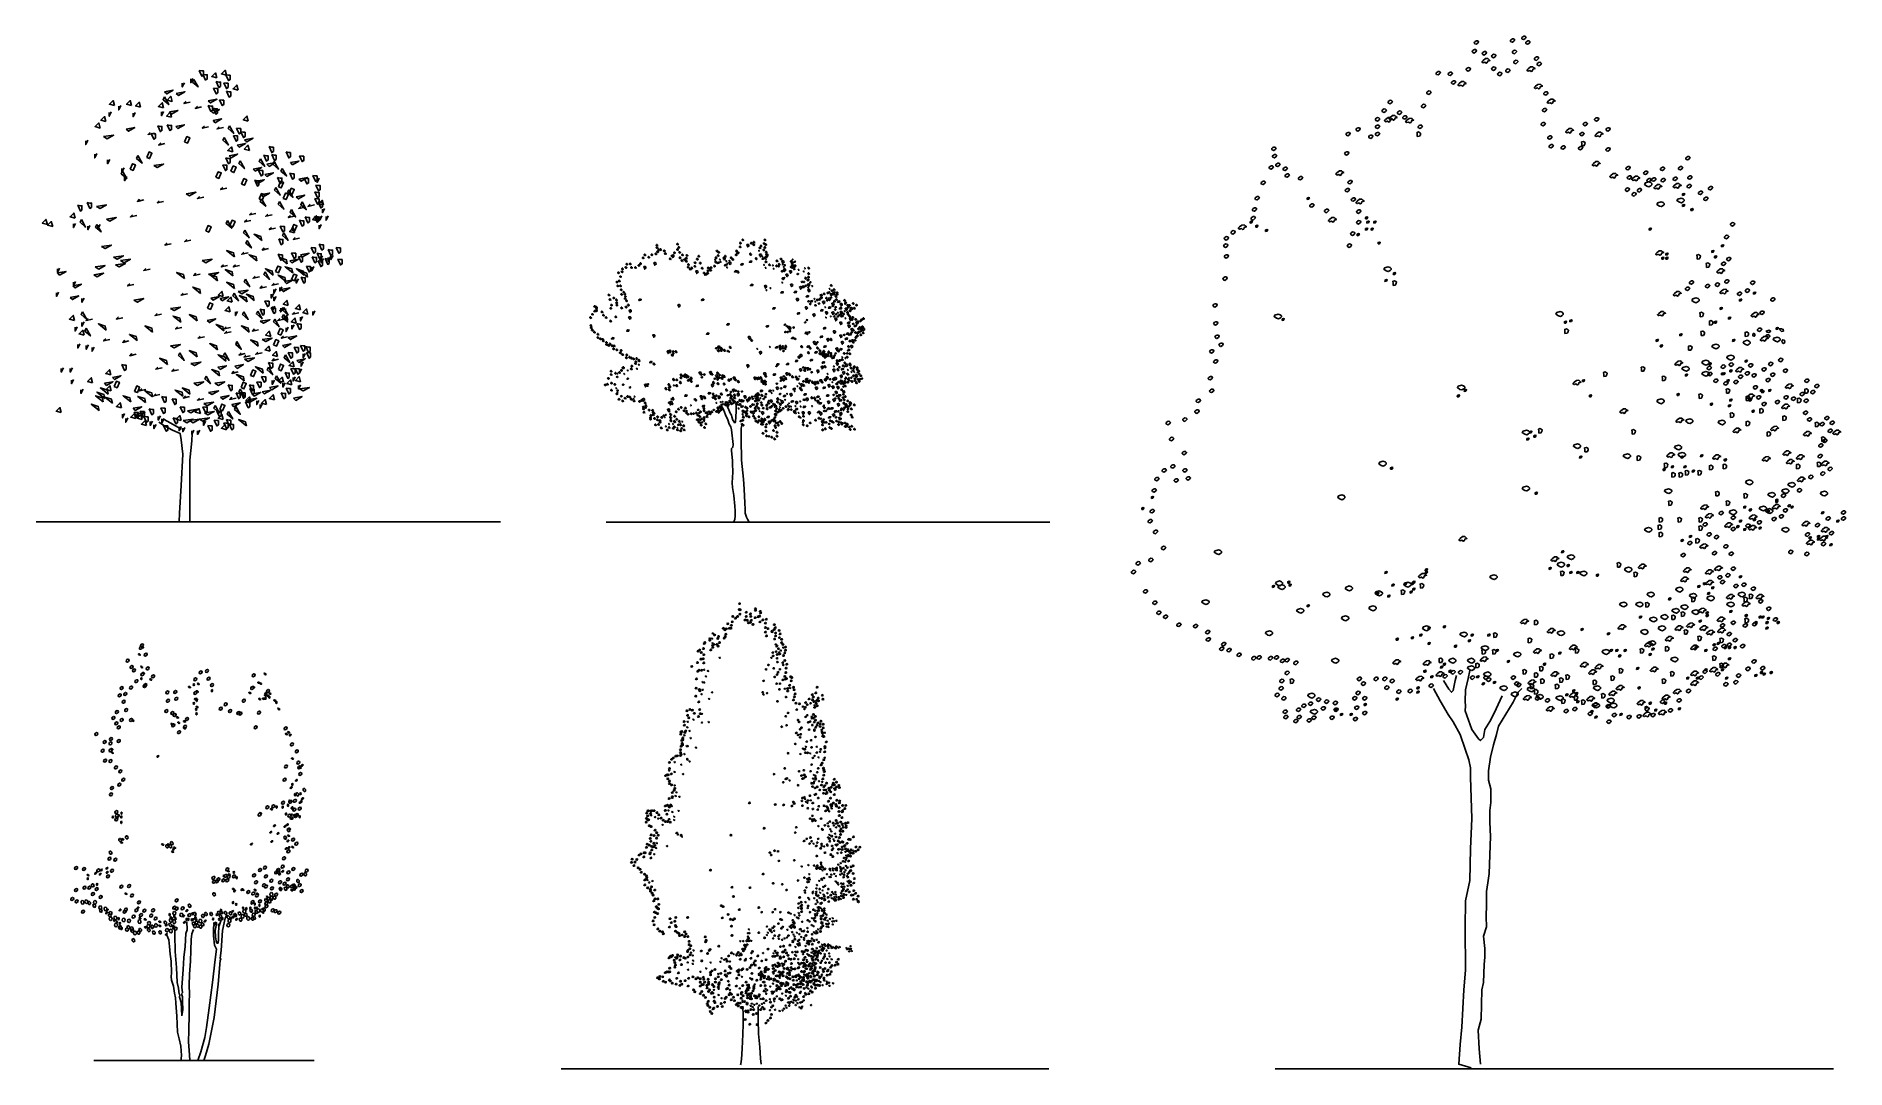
# Model space of a CAD drawing. Header units: millimetres. Extents: x 78 to 127.2, y 151.6 to 179.7.
import ezdxf

# ---------------------------------------------------------------- set-up
doc = ezdxf.new("R2010")
doc.units = ezdxf.units.MM
doc.layers.add('arbre', color=250, linetype='Continuous')

# ---------------------------------------------------------------- blocks, each defined once
blk = doc.blocks.new('arbre5')
at = {"layer": 'arbre'}
for points in [[(236.569, 24.119), (236.593, 24.132), (236.61, 24.125), (236.613, 24.106), (236.59, 24.098), (236.574, 24.102)], [(236.369, 23.625), (236.394, 23.638), (236.411, 23.631), (236.414, 23.612), (236.39, 23.604), (236.374, 23.608)], [(236.386, 23.772), (236.411, 23.786), (236.428, 23.779), (236.431, 23.759), (236.408, 23.751), (236.391, 23.755)], [(236.456, 23.72), (236.48, 23.734), (236.498, 23.727), (236.501, 23.707), (236.477, 23.699), (236.461, 23.703)], [(236.516, 23.772), (236.541, 23.786), (236.558, 23.779), (236.561, 23.759), (236.538, 23.751), (236.522, 23.755)], [(236.56, 23.963), (236.584, 23.976), (236.602, 23.969), (236.605, 23.95), (236.581, 23.942), (236.565, 23.946)], [(236.577, 23.833), (236.602, 23.846), (236.619, 23.839), (236.622, 23.82), (236.599, 23.812), (236.582, 23.816)], [(236.586, 23.955), (236.61, 23.968), (236.628, 23.961), (236.631, 23.941), (236.607, 23.933), (236.591, 23.937)], [(236.716, 23.677), (236.74, 23.69), (236.758, 23.683), (236.761, 23.664), (236.737, 23.656), (236.721, 23.66)], [(236.751, 23.885), (236.775, 23.898), (236.792, 23.891), (236.795, 23.872), (236.772, 23.864), (236.756, 23.868)], [(236.751, 23.772), (236.775, 23.786), (236.792, 23.779), (236.795, 23.759), (236.772, 23.751), (236.756, 23.755)], [(236.777, 23.668), (236.801, 23.682), (236.818, 23.675), (236.821, 23.655), (236.798, 23.647), (236.782, 23.651)], [(236.863, 23.842), (236.888, 23.855), (236.905, 23.848), (236.908, 23.829), (236.885, 23.82), (236.868, 23.824)], [(236.863, 23.608), (236.888, 23.621), (236.905, 23.614), (236.908, 23.595), (236.885, 23.586), (236.868, 23.59)], [(236.872, 23.772), (236.896, 23.786), (236.914, 23.779), (236.917, 23.759), (236.893, 23.751), (236.877, 23.755)], [(236.889, 23.668), (236.914, 23.682), (236.931, 23.675), (236.934, 23.655), (236.911, 23.647), (236.894, 23.651)], [(236.993, 23.738), (237.018, 23.751), (237.035, 23.744), (237.038, 23.725), (237.015, 23.716), (236.999, 23.72)], [(237.002, 23.981), (237.027, 23.994), (237.044, 23.987), (237.047, 23.967), (237.024, 23.959), (237.007, 23.963)], [(237.002, 23.937), (237.027, 23.95), (237.044, 23.943), (237.047, 23.924), (237.024, 23.916), (237.007, 23.92)], [(237.071, 23.764), (237.096, 23.777), (237.113, 23.77), (237.116, 23.751), (237.093, 23.742), (237.077, 23.746)], [(237.115, 23.781), (237.139, 23.794), (237.157, 23.787), (237.16, 23.768), (237.136, 23.76), (237.12, 23.764)], [(237.124, 23.625), (237.148, 23.638), (237.165, 23.631), (237.168, 23.612), (237.145, 23.604), (237.129, 23.608)], [(237.132, 23.911), (237.157, 23.924), (237.174, 23.917), (237.177, 23.898), (237.154, 23.89), (237.137, 23.894)], [(237.141, 23.868), (237.165, 23.881), (237.183, 23.874), (237.186, 23.855), (237.162, 23.846), (237.146, 23.85)], [(237.202, 23.677), (237.226, 23.69), (237.243, 23.683), (237.246, 23.664), (237.223, 23.656), (237.207, 23.66)], [(237.297, 23.694), (237.321, 23.708), (237.339, 23.701), (237.342, 23.681), (237.318, 23.673), (237.302, 23.677)], [(235.762, 23.166), (235.786, 23.179), (235.804, 23.172), (235.807, 23.152), (235.783, 23.144), (235.767, 23.148)], [(235.762, 23.122), (235.786, 23.136), (235.804, 23.128), (235.807, 23.109), (235.783, 23.101), (235.767, 23.105)], [(235.841, 23.184), (235.829, 23.169), (235.842, 23.154), (235.86, 23.158), (235.856, 23.172)], [(235.86, 23.322), (235.849, 23.308), (235.861, 23.292), (235.88, 23.296), (235.876, 23.311)], [(235.892, 23.27), (235.917, 23.283), (235.934, 23.276), (235.937, 23.256), (235.913, 23.248), (235.897, 23.252)], [(235.979, 23.174), (236.003, 23.188), (236.021, 23.18), (236.024, 23.161), (236, 23.153), (235.984, 23.157)], [(235.996, 23.226), (236.021, 23.24), (236.038, 23.232), (236.041, 23.213), (236.018, 23.205), (236.001, 23.209)], [(236.126, 23.452), (236.151, 23.465), (236.168, 23.458), (236.171, 23.438), (236.148, 23.43), (236.131, 23.434)], [(236.152, 23.183), (236.177, 23.196), (236.194, 23.189), (236.197, 23.17), (236.174, 23.162), (236.157, 23.166)], [(236.17, 23.408), (236.194, 23.422), (236.211, 23.414), (236.214, 23.395), (236.191, 23.387), (236.175, 23.391)], [(236.178, 23.218), (236.203, 23.231), (236.22, 23.224), (236.223, 23.204), (236.2, 23.196), (236.183, 23.2)], [(236.196, 23.287), (236.22, 23.3), (236.237, 23.293), (236.24, 23.274), (236.217, 23.266), (236.201, 23.27)], [(236.204, 23.434), (236.229, 23.448), (236.246, 23.44), (236.249, 23.421), (236.226, 23.413), (236.209, 23.417)], [(236.248, 23.573), (236.272, 23.586), (236.289, 23.579), (236.292, 23.56), (236.269, 23.552), (236.253, 23.556)], [(236.291, 23.452), (236.315, 23.465), (236.333, 23.458), (236.336, 23.438), (236.312, 23.43), (236.296, 23.434)], [(236.334, 23.452), (236.359, 23.465), (236.376, 23.458), (236.379, 23.438), (236.356, 23.43), (236.339, 23.434)], [(236.343, 23.53), (236.367, 23.543), (236.385, 23.536), (236.388, 23.516), (236.364, 23.508), (236.348, 23.512)], [(236.811, 23.599), (236.836, 23.612), (236.853, 23.605), (236.856, 23.586), (236.833, 23.578), (236.816, 23.582)], [(236.933, 23.556), (236.957, 23.569), (236.975, 23.562), (236.978, 23.543), (236.954, 23.534), (236.938, 23.538)], [(237.271, 23.59), (237.295, 23.604), (237.313, 23.597), (237.316, 23.577), (237.292, 23.569), (237.276, 23.573)], [(237.271, 23.469), (237.295, 23.482), (237.313, 23.475), (237.316, 23.456), (237.292, 23.448), (237.276, 23.452)], [(237.271, 23.348), (237.295, 23.361), (237.313, 23.354), (237.316, 23.334), (237.292, 23.326), (237.276, 23.33)], [(237.303, 23.242), (237.327, 23.255), (237.345, 23.248), (237.348, 23.228), (237.324, 23.22), (237.308, 23.224)], [(237.343, 23.44), (237.367, 23.453), (237.384, 23.446), (237.387, 23.427), (237.364, 23.419), (237.348, 23.423)], [(237.453, 23.374), (237.478, 23.387), (237.495, 23.38), (237.498, 23.36), (237.474, 23.352), (237.458, 23.356)], [(237.453, 23.356), (237.478, 23.37), (237.495, 23.362), (237.498, 23.343), (237.474, 23.335), (237.458, 23.339)], [(237.514, 23.547), (237.538, 23.56), (237.556, 23.553), (237.559, 23.534), (237.535, 23.526), (237.519, 23.53)], [(237.514, 23.417), (237.538, 23.43), (237.556, 23.423), (237.559, 23.404), (237.535, 23.396), (237.519, 23.4)], [(237.532, 23.163), (237.529, 23.143), (237.55, 23.136), (237.566, 23.146), (237.56, 23.162), (237.547, 23.164)], [(237.54, 23.469), (237.564, 23.482), (237.582, 23.475), (237.585, 23.456), (237.561, 23.448), (237.545, 23.452)], [(237.548, 23.322), (237.573, 23.335), (237.59, 23.328), (237.593, 23.308), (237.57, 23.3), (237.554, 23.304)], [(237.548, 23.244), (237.573, 23.257), (237.59, 23.25), (237.593, 23.23), (237.57, 23.222), (237.554, 23.226)], [(237.644, 23.391), (237.668, 23.404), (237.686, 23.397), (237.689, 23.378), (237.665, 23.37), (237.649, 23.374)], [(237.663, 23.202), (237.66, 23.182), (237.68, 23.175), (237.696, 23.185), (237.69, 23.201), (237.677, 23.203)], [(237.67, 23.296), (237.694, 23.309), (237.712, 23.302), (237.715, 23.282), (237.691, 23.274), (237.675, 23.278)], [(237.713, 23.148), (237.738, 23.162), (237.755, 23.154), (237.758, 23.135), (237.735, 23.127), (237.718, 23.131)], [(235.441, 22.828), (235.466, 22.841), (235.483, 22.834), (235.486, 22.814), (235.463, 22.806), (235.446, 22.81)], [(235.484, 22.862), (235.509, 22.875), (235.526, 22.868), (235.529, 22.849), (235.506, 22.841), (235.49, 22.845)], [(235.528, 22.793), (235.552, 22.806), (235.57, 22.799), (235.573, 22.78), (235.549, 22.772), (235.533, 22.776)], [(235.589, 22.897), (235.613, 22.91), (235.63, 22.903), (235.633, 22.884), (235.61, 22.876), (235.594, 22.88)], [(235.597, 22.732), (235.622, 22.745), (235.639, 22.738), (235.642, 22.719), (235.619, 22.711), (235.602, 22.715)], [(235.606, 23.036), (235.63, 23.049), (235.648, 23.042), (235.651, 23.022), (235.627, 23.014), (235.611, 23.018)], [(235.623, 23.062), (235.648, 23.075), (235.665, 23.068), (235.668, 23.048), (235.645, 23.04), (235.628, 23.044)], [(235.788, 22.862), (235.812, 22.875), (235.83, 22.868), (235.833, 22.849), (235.809, 22.841), (235.793, 22.845)], [(235.85, 22.996), (235.839, 22.982), (235.851, 22.966), (235.87, 22.97), (235.866, 22.985)], [(235.84, 22.932), (235.864, 22.945), (235.882, 22.938), (235.885, 22.918), (235.861, 22.91), (235.845, 22.914)], [(235.86, 23.055), (235.849, 23.041), (235.861, 23.026), (235.88, 23.03), (235.876, 23.044)], [(235.866, 23.01), (235.891, 23.023), (235.908, 23.016), (235.911, 22.996), (235.887, 22.988), (235.871, 22.992)], [(235.953, 23.01), (235.977, 23.023), (235.995, 23.016), (235.998, 22.996), (235.974, 22.988), (235.958, 22.992)], [(235.987, 22.966), (236.012, 22.98), (236.029, 22.972), (236.032, 22.953), (236.009, 22.945), (235.993, 22.949)], [(236.022, 23.062), (236.047, 23.075), (236.064, 23.068), (236.067, 23.048), (236.044, 23.04), (236.027, 23.044)], [(236.048, 22.66), (236.037, 22.646), (236.049, 22.63), (236.068, 22.634), (236.063, 22.649)], [(237.452, 22.66), (237.441, 22.646), (237.453, 22.63), (237.471, 22.634), (237.467, 22.649)], [(237.48, 22.799), (237.477, 22.778), (237.498, 22.771), (237.514, 22.781), (237.508, 22.798), (237.494, 22.8)], [(237.493, 22.707), (237.49, 22.687), (237.511, 22.68), (237.527, 22.69), (237.521, 22.706), (237.507, 22.708)], [(237.571, 23.025), (237.559, 23.011), (237.572, 22.996), (237.59, 23), (237.586, 23.014)], [(237.571, 22.825), (237.568, 22.804), (237.589, 22.797), (237.605, 22.807), (237.599, 22.824), (237.586, 22.826)], [(237.584, 22.968), (237.581, 22.947), (237.602, 22.94), (237.618, 22.951), (237.612, 22.967), (237.599, 22.969)], [(237.594, 22.738), (237.619, 22.752), (237.636, 22.745), (237.639, 22.725), (237.616, 22.717), (237.599, 22.721)], [(237.597, 22.642), (237.594, 22.622), (237.615, 22.615), (237.631, 22.625), (237.625, 22.641), (237.612, 22.643)], [(237.61, 22.986), (237.599, 22.972), (237.611, 22.956), (237.63, 22.96), (237.626, 22.975)], [(237.637, 22.903), (237.633, 22.882), (237.654, 22.875), (237.67, 22.885), (237.664, 22.902), (237.651, 22.904)], [(237.66, 22.808), (237.648, 22.794), (237.661, 22.779), (237.679, 22.783), (237.675, 22.797)], [(237.66, 22.752), (237.685, 22.765), (237.702, 22.758), (237.705, 22.738), (237.682, 22.73), (237.666, 22.734)], [(237.709, 22.857), (237.698, 22.843), (237.71, 22.828), (237.728, 22.832), (237.724, 22.846)], [(237.713, 23.062), (237.738, 23.075), (237.755, 23.068), (237.758, 23.048), (237.735, 23.04), (237.718, 23.044)], [(237.748, 23.01), (237.772, 23.023), (237.79, 23.016), (237.793, 22.996), (237.769, 22.988), (237.753, 22.992)], [(237.765, 22.706), (237.79, 22.719), (237.807, 22.712), (237.81, 22.693), (237.787, 22.685), (237.77, 22.689)], [(237.778, 22.937), (237.767, 22.922), (237.779, 22.907), (237.798, 22.911), (237.794, 22.925)], [(237.806, 22.785), (237.803, 22.765), (237.823, 22.758), (237.84, 22.768), (237.833, 22.784), (237.82, 22.787)], [(237.817, 22.94), (237.842, 22.954), (237.859, 22.946), (237.862, 22.927), (237.839, 22.919), (237.822, 22.923)], [(237.817, 22.854), (237.842, 22.867), (237.859, 22.86), (237.862, 22.84), (237.839, 22.832), (237.822, 22.836)], [(235.268, 22.411), (235.292, 22.425), (235.309, 22.418), (235.313, 22.398), (235.289, 22.39), (235.273, 22.394)], [(235.424, 22.515), (235.448, 22.529), (235.466, 22.522), (235.469, 22.502), (235.445, 22.494), (235.429, 22.498)], [(235.432, 22.281), (235.457, 22.295), (235.474, 22.288), (235.477, 22.268), (235.454, 22.26), (235.438, 22.264)], [(235.467, 22.307), (235.492, 22.321), (235.509, 22.314), (235.512, 22.294), (235.489, 22.286), (235.472, 22.29)], [(235.519, 22.611), (235.544, 22.624), (235.561, 22.617), (235.564, 22.598), (235.541, 22.589), (235.524, 22.594)], [(235.537, 22.307), (235.561, 22.321), (235.578, 22.314), (235.581, 22.294), (235.558, 22.286), (235.542, 22.29)], [(235.58, 22.62), (235.604, 22.633), (235.622, 22.626), (235.625, 22.606), (235.601, 22.598), (235.585, 22.602)], [(235.597, 22.507), (235.622, 22.52), (235.639, 22.513), (235.642, 22.494), (235.619, 22.485), (235.602, 22.49)], [(235.623, 22.334), (235.612, 22.319), (235.624, 22.304), (235.642, 22.308), (235.638, 22.323)], [(235.673, 22.156), (235.661, 22.142), (235.674, 22.126), (235.692, 22.13), (235.688, 22.145)], [(235.732, 22.304), (235.721, 22.29), (235.733, 22.275), (235.751, 22.279), (235.747, 22.293)], [(237.298, 22.343), (237.295, 22.322), (237.315, 22.315), (237.331, 22.325), (237.325, 22.342), (237.312, 22.344)], [(237.363, 22.46), (237.36, 22.44), (237.38, 22.432), (237.397, 22.443), (237.39, 22.459), (237.377, 22.461)], [(237.506, 22.369), (237.503, 22.348), (237.524, 22.341), (237.54, 22.351), (237.534, 22.368), (237.521, 22.37)], [(237.597, 22.199), (237.594, 22.179), (237.615, 22.172), (237.631, 22.182), (237.625, 22.198), (237.612, 22.2)], [(237.61, 22.538), (237.607, 22.518), (237.628, 22.511), (237.644, 22.521), (237.638, 22.537), (237.625, 22.539)], [(237.624, 22.265), (237.62, 22.244), (237.641, 22.237), (237.657, 22.247), (237.651, 22.264), (237.638, 22.266)], [(237.676, 22.343), (237.673, 22.322), (237.693, 22.315), (237.709, 22.325), (237.703, 22.342), (237.69, 22.344)], [(237.754, 22.525), (237.751, 22.505), (237.771, 22.498), (237.787, 22.508), (237.781, 22.524), (237.768, 22.526)], [(237.767, 22.46), (237.764, 22.44), (237.784, 22.432), (237.8, 22.443), (237.794, 22.459), (237.781, 22.461)], [(237.8, 22.576), (237.824, 22.589), (237.842, 22.582), (237.845, 22.563), (237.821, 22.555), (237.805, 22.559)], [(237.8, 22.143), (237.824, 22.156), (237.842, 22.149), (237.845, 22.129), (237.821, 22.121), (237.805, 22.125)], [(237.826, 22.247), (237.85, 22.26), (237.868, 22.253), (237.871, 22.234), (237.847, 22.225), (237.831, 22.229)], [(237.835, 22.368), (237.859, 22.381), (237.876, 22.374), (237.88, 22.355), (237.856, 22.347), (237.84, 22.351)], [(237.852, 22.472), (237.876, 22.485), (237.894, 22.478), (237.897, 22.459), (237.873, 22.451), (237.857, 22.455)], [(237.956, 22.134), (237.981, 22.147), (237.998, 22.14), (238.001, 22.121), (237.977, 22.113), (237.961, 22.117)], [(235.389, 21.822), (235.414, 21.835), (235.431, 21.828), (235.434, 21.809), (235.41, 21.801), (235.394, 21.805)], [(235.398, 22.073), (235.422, 22.087), (235.44, 22.08), (235.443, 22.06), (235.419, 22.052), (235.403, 22.056)], [(235.476, 21.787), (235.5, 21.801), (235.518, 21.793), (235.521, 21.774), (235.497, 21.766), (235.481, 21.77)], [(235.493, 21.753), (235.518, 21.766), (235.535, 21.759), (235.538, 21.739), (235.515, 21.731), (235.498, 21.735)], [(235.554, 21.672), (235.543, 21.657), (235.555, 21.642), (235.573, 21.646), (235.569, 21.66)], [(235.584, 21.998), (235.572, 21.983), (235.585, 21.968), (235.603, 21.972), (235.599, 21.987)], [(235.584, 21.79), (235.572, 21.776), (235.585, 21.761), (235.603, 21.765), (235.599, 21.779)], [(235.623, 21.988), (235.612, 21.974), (235.624, 21.958), (235.642, 21.962), (235.638, 21.977)], [(235.841, 21.721), (235.829, 21.707), (235.842, 21.691), (235.86, 21.696), (235.856, 21.71)], [(237.207, 21.718), (237.204, 21.697), (237.224, 21.69), (237.24, 21.7), (237.234, 21.717), (237.221, 21.719)], [(237.235, 21.662), (237.223, 21.647), (237.236, 21.632), (237.254, 21.636), (237.25, 21.651)], [(237.233, 22.03), (237.23, 22.01), (237.25, 22.003), (237.266, 22.013), (237.26, 22.029), (237.247, 22.031)], [(237.333, 21.701), (237.322, 21.687), (237.334, 21.672), (237.353, 21.676), (237.349, 21.69)], [(237.532, 22.134), (237.529, 22.114), (237.55, 22.107), (237.566, 22.117), (237.56, 22.133), (237.547, 22.135)], [(237.584, 21.952), (237.581, 21.932), (237.602, 21.924), (237.618, 21.935), (237.612, 21.951), (237.599, 21.953)], [(237.663, 21.796), (237.66, 21.775), (237.68, 21.768), (237.696, 21.778), (237.69, 21.795), (237.677, 21.797)], [(237.676, 21.952), (237.673, 21.932), (237.693, 21.924), (237.709, 21.935), (237.703, 21.951), (237.69, 21.953)], [(237.754, 22.056), (237.751, 22.036), (237.771, 22.029), (237.787, 22.039), (237.781, 22.055), (237.768, 22.057)], [(237.818, 21.82), (237.807, 21.806), (237.819, 21.79), (237.837, 21.794), (237.833, 21.809)], [(237.819, 22.069), (237.816, 22.049), (237.836, 22.042), (237.853, 22.052), (237.846, 22.068), (237.833, 22.07)], [(237.843, 22.082), (237.868, 22.095), (237.885, 22.088), (237.888, 22.069), (237.865, 22.061), (237.848, 22.065)], [(237.878, 21.813), (237.902, 21.827), (237.92, 21.819), (237.923, 21.8), (237.899, 21.792), (237.883, 21.796)], [(237.878, 21.744), (237.902, 21.757), (237.92, 21.75), (237.923, 21.731), (237.899, 21.723), (237.883, 21.727)], [(237.93, 21.9), (237.955, 21.913), (237.972, 21.906), (237.975, 21.887), (237.951, 21.879), (237.935, 21.883)], [(237.966, 21.84), (237.955, 21.825), (237.967, 21.81), (237.985, 21.814), (237.981, 21.828)], [(237.973, 22.021), (237.998, 22.035), (238.015, 22.027), (238.018, 22.008), (237.995, 22), (237.979, 22.004)], [(237.991, 22.108), (238.015, 22.121), (238.033, 22.114), (238.036, 22.095), (238.012, 22.087), (237.996, 22.091)], [(238.034, 21.848), (238.059, 21.861), (238.076, 21.854), (238.079, 21.835), (238.056, 21.827), (238.039, 21.831)], [(238.051, 21.779), (238.076, 21.792), (238.093, 21.785), (238.096, 21.765), (238.073, 21.757), (238.057, 21.761)], [(238.077, 21.666), (238.102, 21.679), (238.119, 21.672), (238.122, 21.653), (238.099, 21.645), (238.083, 21.649)], [(238.546, 21.649), (238.57, 21.662), (238.588, 21.655), (238.591, 21.635), (238.567, 21.627), (238.551, 21.631)], [(238.641, 21.692), (238.666, 21.705), (238.683, 21.698), (238.686, 21.679), (238.663, 21.671), (238.646, 21.675)], [(238.676, 21.848), (238.7, 21.861), (238.718, 21.854), (238.721, 21.835), (238.697, 21.827), (238.681, 21.831)], [(235.138, 21.207), (235.162, 21.22), (235.179, 21.213), (235.182, 21.193), (235.159, 21.185), (235.143, 21.189)], [(235.216, 21.241), (235.24, 21.254), (235.257, 21.247), (235.26, 21.228), (235.237, 21.22), (235.221, 21.224)], [(235.285, 21.224), (235.309, 21.237), (235.327, 21.23), (235.33, 21.211), (235.306, 21.202), (235.29, 21.207)], [(235.38, 21.605), (235.405, 21.619), (235.422, 21.611), (235.425, 21.592), (235.402, 21.584), (235.385, 21.588)], [(235.458, 21.449), (235.483, 21.462), (235.5, 21.455), (235.503, 21.436), (235.48, 21.428), (235.464, 21.432)], [(235.484, 21.241), (235.509, 21.254), (235.526, 21.247), (235.529, 21.228), (235.506, 21.22), (235.49, 21.224)], [(235.761, 21.543), (235.75, 21.529), (235.763, 21.514), (235.781, 21.518), (235.777, 21.532)], [(237.61, 21.47), (237.607, 21.45), (237.628, 21.443), (237.644, 21.453), (237.638, 21.469), (237.625, 21.471)], [(237.845, 21.587), (237.842, 21.567), (237.862, 21.56), (237.879, 21.57), (237.873, 21.586), (237.859, 21.588)], [(238.034, 21.501), (238.059, 21.515), (238.076, 21.507), (238.079, 21.488), (238.056, 21.48), (238.039, 21.484)], [(238.06, 21.588), (238.085, 21.601), (238.102, 21.594), (238.105, 21.575), (238.082, 21.567), (238.065, 21.571)], [(238.103, 21.415), (238.128, 21.428), (238.145, 21.421), (238.148, 21.401), (238.125, 21.393), (238.109, 21.397)], [(238.132, 21.249), (238.129, 21.228), (238.149, 21.221), (238.165, 21.231), (238.159, 21.248), (238.146, 21.25)], [(238.199, 21.397), (238.223, 21.41), (238.241, 21.403), (238.244, 21.384), (238.22, 21.376), (238.204, 21.38)], [(238.301, 21.327), (238.298, 21.306), (238.318, 21.299), (238.335, 21.31), (238.329, 21.326), (238.315, 21.328)], [(238.352, 21.266), (238.34, 21.252), (238.353, 21.237), (238.371, 21.241), (238.367, 21.255)], [(238.366, 21.314), (238.363, 21.293), (238.384, 21.286), (238.4, 21.296), (238.394, 21.313), (238.38, 21.315)], [(238.364, 21.432), (238.388, 21.445), (238.405, 21.438), (238.409, 21.419), (238.385, 21.411), (238.369, 21.415)], [(238.418, 21.379), (238.415, 21.359), (238.436, 21.351), (238.452, 21.362), (238.446, 21.378), (238.433, 21.38)], [(238.459, 21.527), (238.484, 21.541), (238.501, 21.533), (238.504, 21.514), (238.48, 21.506), (238.464, 21.51)], [(238.51, 21.418), (238.506, 21.398), (238.527, 21.39), (238.543, 21.401), (238.537, 21.417), (238.524, 21.419)], [(238.553, 21.505), (238.578, 21.518), (238.595, 21.511), (238.598, 21.491), (238.574, 21.483), (238.558, 21.487)], [(238.575, 21.581), (238.599, 21.594), (238.617, 21.587), (238.62, 21.568), (238.596, 21.56), (238.58, 21.564)], [(238.591, 21.458), (238.616, 21.472), (238.633, 21.464), (238.636, 21.445), (238.613, 21.437), (238.596, 21.441)], [(238.61, 21.3), (238.635, 21.313), (238.652, 21.306), (238.655, 21.287), (238.632, 21.279), (238.616, 21.283)], [(238.629, 21.365), (238.617, 21.351), (238.63, 21.336), (238.648, 21.34), (238.644, 21.354)], [(238.658, 21.484), (238.647, 21.47), (238.659, 21.454), (238.678, 21.458), (238.673, 21.473)], [(238.651, 21.412), (238.676, 21.425), (238.693, 21.418), (238.696, 21.399), (238.673, 21.391), (238.656, 21.395)], [(238.681, 21.344), (238.706, 21.357), (238.723, 21.35), (238.726, 21.33), (238.703, 21.322), (238.687, 21.326)], [(238.692, 21.509), (238.689, 21.489), (238.709, 21.482), (238.726, 21.492), (238.719, 21.508), (238.706, 21.51)], [(238.718, 21.561), (238.715, 21.541), (238.735, 21.534), (238.752, 21.544), (238.745, 21.56), (238.732, 21.562)], [(238.727, 21.504), (238.716, 21.489), (238.728, 21.474), (238.747, 21.478), (238.743, 21.492)], [(238.717, 21.48), (238.741, 21.493), (238.759, 21.486), (238.762, 21.467), (238.738, 21.459), (238.722, 21.463)], [(238.821, 21.628), (238.845, 21.641), (238.862, 21.634), (238.866, 21.614), (238.842, 21.606), (238.826, 21.61)], [(238.837, 21.524), (238.862, 21.537), (238.879, 21.53), (238.882, 21.511), (238.858, 21.502), (238.842, 21.507)], [(235.06, 20.912), (235.084, 20.925), (235.101, 20.918), (235.104, 20.899), (235.081, 20.89), (235.065, 20.894)], [(235.068, 20.816), (235.093, 20.83), (235.11, 20.823), (235.113, 20.803), (235.09, 20.795), (235.073, 20.799)], [(235.103, 20.66), (235.127, 20.674), (235.145, 20.667), (235.148, 20.647), (235.124, 20.639), (235.108, 20.643)], [(235.155, 21.085), (235.179, 21.098), (235.197, 21.091), (235.2, 21.072), (235.176, 21.064), (235.16, 21.068)], [(235.168, 20.772), (235.157, 20.758), (235.169, 20.743), (235.188, 20.747), (235.184, 20.761)], [(235.178, 20.921), (235.167, 20.906), (235.179, 20.891), (235.198, 20.895), (235.193, 20.909)], [(235.19, 21.016), (235.214, 21.029), (235.231, 21.022), (235.234, 21.003), (235.211, 20.994), (235.195, 20.998)], [(235.228, 20.674), (235.216, 20.659), (235.229, 20.644), (235.247, 20.648), (235.243, 20.662)], [(235.336, 20.98), (235.325, 20.966), (235.337, 20.95), (235.356, 20.954), (235.352, 20.969)], [(235.337, 21.137), (235.362, 21.15), (235.379, 21.143), (235.382, 21.124), (235.358, 21.116), (235.342, 21.12)], [(235.45, 21.05), (235.474, 21.064), (235.492, 21.057), (235.495, 21.037), (235.471, 21.029), (235.455, 21.033)], [(235.502, 21.129), (235.526, 21.142), (235.544, 21.135), (235.547, 21.115), (235.523, 21.107), (235.507, 21.111)], [(235.564, 21.138), (235.553, 21.124), (235.565, 21.108), (235.583, 21.112), (235.579, 21.127)], [(235.564, 20.901), (235.553, 20.887), (235.565, 20.871), (235.583, 20.875), (235.579, 20.89)], [(235.752, 20.911), (235.74, 20.896), (235.753, 20.881), (235.771, 20.885), (235.767, 20.899)], [(237.728, 20.78), (237.725, 20.759), (237.745, 20.752), (237.761, 20.762), (237.755, 20.779), (237.742, 20.781)], [(237.832, 21.066), (237.829, 21.046), (237.849, 21.039), (237.866, 21.049), (237.86, 21.065), (237.846, 21.067)], [(237.858, 20.819), (237.855, 20.799), (237.875, 20.791), (237.892, 20.802), (237.886, 20.818), (237.872, 20.82)], [(237.897, 21.158), (237.894, 21.137), (237.914, 21.13), (237.931, 21.14), (237.925, 21.156), (237.911, 21.159)], [(238.171, 20.962), (238.168, 20.942), (238.188, 20.935), (238.204, 20.945), (238.198, 20.961), (238.185, 20.963)], [(238.197, 20.91), (238.194, 20.89), (238.214, 20.883), (238.23, 20.893), (238.224, 20.909), (238.211, 20.911)], [(238.223, 20.715), (238.22, 20.694), (238.24, 20.687), (238.256, 20.697), (238.25, 20.714), (238.237, 20.716)], [(238.262, 20.754), (238.259, 20.733), (238.279, 20.726), (238.296, 20.736), (238.289, 20.753), (238.276, 20.755)], [(238.373, 21.049), (238.37, 21.029), (238.391, 21.022), (238.407, 21.032), (238.401, 21.048), (238.388, 21.05)], [(238.418, 21.092), (238.415, 21.072), (238.436, 21.065), (238.452, 21.075), (238.446, 21.091), (238.433, 21.093)], [(238.446, 20.9), (238.443, 20.879), (238.463, 20.872), (238.479, 20.882), (238.473, 20.899), (238.46, 20.901)], [(238.47, 20.702), (238.467, 20.681), (238.488, 20.674), (238.504, 20.684), (238.498, 20.701), (238.485, 20.703)], [(238.496, 20.922), (238.493, 20.902), (238.513, 20.895), (238.529, 20.905), (238.523, 20.921), (238.51, 20.923)], [(238.544, 21.051), (238.541, 21.03), (238.561, 21.023), (238.577, 21.034), (238.571, 21.05), (238.558, 21.052)], [(238.545, 21.014), (238.542, 20.993), (238.563, 20.986), (238.579, 20.997), (238.573, 21.013), (238.56, 21.015)], [(238.557, 20.826), (238.554, 20.805), (238.574, 20.798), (238.59, 20.808), (238.584, 20.825), (238.571, 20.827)], [(238.578, 21.109), (238.602, 21.122), (238.619, 21.115), (238.623, 21.096), (238.599, 21.088), (238.583, 21.092)], [(238.587, 21.009), (238.584, 20.989), (238.605, 20.982), (238.621, 20.992), (238.615, 21.008), (238.602, 21.01)], [(238.61, 20.906), (238.607, 20.886), (238.627, 20.879), (238.643, 20.889), (238.637, 20.905), (238.624, 20.907)], [(238.614, 20.702), (238.611, 20.681), (238.631, 20.674), (238.647, 20.684), (238.641, 20.701), (238.628, 20.703)], [(238.614, 20.676), (238.611, 20.655), (238.631, 20.648), (238.647, 20.658), (238.641, 20.675), (238.628, 20.677)], [(238.627, 21.054), (238.651, 21.068), (238.669, 21.061), (238.672, 21.041), (238.648, 21.033), (238.632, 21.037)], [(238.632, 20.953), (238.657, 20.967), (238.674, 20.96), (238.677, 20.94), (238.654, 20.932), (238.637, 20.936)], [(238.652, 20.766), (238.649, 20.746), (238.669, 20.739), (238.685, 20.749), (238.679, 20.765), (238.666, 20.767)], [(238.676, 20.814), (238.7, 20.827), (238.718, 20.82), (238.721, 20.801), (238.697, 20.793), (238.681, 20.797)], [(238.701, 20.877), (238.725, 20.89), (238.742, 20.883), (238.745, 20.864), (238.722, 20.856), (238.706, 20.86)], [(238.758, 20.781), (238.782, 20.795), (238.8, 20.788), (238.803, 20.768), (238.779, 20.76), (238.763, 20.764)], [(238.771, 20.858), (238.768, 20.837), (238.788, 20.83), (238.804, 20.841), (238.798, 20.857), (238.785, 20.859)], [(238.782, 20.926), (238.807, 20.939), (238.824, 20.932), (238.827, 20.913), (238.804, 20.905), (238.788, 20.909)], [(238.824, 20.703), (238.811, 20.684), (238.817, 20.668), (238.843, 20.672), (238.852, 20.682), (238.841, 20.697)], [(238.843, 20.842), (238.867, 20.855), (238.884, 20.848), (238.887, 20.828), (238.864, 20.82), (238.848, 20.824)], [(238.843, 20.743), (238.867, 20.757), (238.884, 20.749), (238.887, 20.73), (238.864, 20.722), (238.848, 20.726)], [(234.973, 20.634), (234.997, 20.648), (235.015, 20.64), (235.018, 20.621), (234.994, 20.613), (234.978, 20.617)], [(234.973, 20.574), (234.997, 20.587), (235.015, 20.58), (235.018, 20.56), (234.994, 20.552), (234.978, 20.556)], [(234.981, 20.244), (235.006, 20.258), (235.023, 20.25), (235.026, 20.231), (235.003, 20.223), (234.987, 20.227)], [(234.999, 20.643), (235.023, 20.656), (235.041, 20.649), (235.044, 20.63), (235.02, 20.622), (235.004, 20.626)], [(234.999, 20.4), (235.023, 20.414), (235.041, 20.406), (235.044, 20.387), (235.02, 20.379), (235.004, 20.383)], [(235.007, 20.322), (235.032, 20.336), (235.049, 20.328), (235.052, 20.309), (235.029, 20.301), (235.013, 20.305)], [(235.016, 20.296), (235.041, 20.31), (235.058, 20.302), (235.061, 20.283), (235.038, 20.275), (235.021, 20.279)], [(235.016, 20.279), (235.041, 20.292), (235.058, 20.285), (235.061, 20.266), (235.038, 20.258), (235.021, 20.262)], [(235.025, 20.47), (235.049, 20.483), (235.067, 20.476), (235.07, 20.456), (235.046, 20.448), (235.03, 20.452)], [(235.025, 20.418), (235.049, 20.431), (235.067, 20.424), (235.07, 20.404), (235.046, 20.396), (235.03, 20.4)], [(235.089, 20.555), (235.078, 20.541), (235.09, 20.525), (235.109, 20.529), (235.105, 20.544)], [(235.086, 20.617), (235.11, 20.63), (235.127, 20.623), (235.13, 20.604), (235.107, 20.596), (235.091, 20.6)], [(235.149, 20.258), (235.137, 20.244), (235.15, 20.229), (235.168, 20.233), (235.164, 20.247)], [(235.178, 20.258), (235.167, 20.244), (235.179, 20.229), (235.198, 20.233), (235.193, 20.247)], [(235.257, 20.476), (235.246, 20.462), (235.258, 20.446), (235.277, 20.45), (235.273, 20.465)], [(235.406, 20.219), (235.394, 20.205), (235.407, 20.189), (235.425, 20.193), (235.421, 20.208)], [(238.093, 20.311), (238.09, 20.291), (238.11, 20.283), (238.126, 20.294), (238.12, 20.31), (238.107, 20.312)], [(238.111, 20.607), (238.135, 20.62), (238.153, 20.613), (238.156, 20.594), (238.132, 20.586), (238.116, 20.59)], [(238.171, 20.558), (238.168, 20.538), (238.188, 20.531), (238.204, 20.541), (238.198, 20.557), (238.185, 20.559)], [(238.223, 20.493), (238.22, 20.473), (238.24, 20.466), (238.256, 20.476), (238.25, 20.492), (238.237, 20.494)], [(238.23, 20.567), (238.254, 20.58), (238.272, 20.573), (238.275, 20.554), (238.251, 20.546), (238.235, 20.55)], [(238.312, 20.193), (238.301, 20.178), (238.313, 20.163), (238.332, 20.167), (238.327, 20.181)], [(238.342, 20.163), (238.366, 20.176), (238.384, 20.169), (238.387, 20.15), (238.363, 20.141), (238.347, 20.145)], [(238.391, 20.242), (238.38, 20.228), (238.392, 20.212), (238.411, 20.216), (238.407, 20.231)], [(238.405, 20.376), (238.402, 20.356), (238.423, 20.349), (238.439, 20.359), (238.433, 20.375), (238.42, 20.377)], [(238.523, 20.415), (238.519, 20.395), (238.54, 20.388), (238.556, 20.398), (238.55, 20.414), (238.537, 20.416)], [(238.536, 20.22), (238.533, 20.199), (238.553, 20.192), (238.569, 20.202), (238.563, 20.219), (238.55, 20.221)], [(238.64, 20.506), (238.637, 20.486), (238.657, 20.479), (238.673, 20.489), (238.667, 20.505), (238.654, 20.507)], [(238.688, 20.242), (238.677, 20.228), (238.689, 20.212), (238.707, 20.216), (238.703, 20.231)], [(238.819, 20.647), (238.816, 20.627), (238.836, 20.62), (238.853, 20.63), (238.847, 20.646), (238.833, 20.648)], [(238.826, 20.601), (238.851, 20.615), (238.868, 20.607), (238.871, 20.588), (238.848, 20.58), (238.831, 20.584)], [(238.832, 20.524), (238.856, 20.538), (238.874, 20.531), (238.877, 20.511), (238.853, 20.503), (238.837, 20.507)], [(238.858, 20.507), (238.882, 20.52), (238.9, 20.513), (238.903, 20.494), (238.879, 20.486), (238.863, 20.49)], [(238.905, 20.624), (238.893, 20.609), (238.906, 20.594), (238.924, 20.598), (238.92, 20.613)], [(238.893, 20.238), (238.917, 20.252), (238.934, 20.245), (238.938, 20.225), (238.914, 20.217), (238.898, 20.221)], [(238.893, 20.195), (238.917, 20.208), (238.934, 20.201), (238.938, 20.182), (238.914, 20.174), (238.898, 20.178)], [(238.927, 20.36), (238.952, 20.373), (238.969, 20.366), (238.972, 20.347), (238.949, 20.338), (238.932, 20.342)], [(234.661, 19.802), (234.685, 19.815), (234.702, 19.808), (234.705, 19.789), (234.682, 19.781), (234.666, 19.785)], [(234.721, 19.889), (234.746, 19.902), (234.763, 19.895), (234.766, 19.876), (234.743, 19.867), (234.726, 19.872)], [(234.765, 19.924), (234.789, 19.937), (234.806, 19.93), (234.81, 19.91), (234.786, 19.902), (234.77, 19.906)], [(234.822, 19.824), (234.811, 19.809), (234.823, 19.794), (234.842, 19.798), (234.838, 19.812)], [(234.834, 19.976), (234.859, 19.989), (234.876, 19.982), (234.879, 19.962), (234.855, 19.954), (234.839, 19.958)], [(234.877, 19.984), (234.902, 19.997), (234.919, 19.99), (234.922, 19.971), (234.899, 19.963), (234.883, 19.967)], [(234.964, 20.149), (234.989, 20.162), (235.006, 20.155), (235.009, 20.136), (234.986, 20.128), (234.969, 20.132)], [(234.964, 20.071), (234.989, 20.084), (235.006, 20.077), (235.009, 20.058), (234.986, 20.05), (234.969, 20.054)], [(234.964, 19.993), (234.989, 20.006), (235.006, 19.999), (235.009, 19.98), (234.986, 19.972), (234.969, 19.976)], [(234.981, 20.019), (235.006, 20.032), (235.023, 20.025), (235.026, 20.006), (235.003, 19.998), (234.987, 20.002)], [(235, 19.754), (234.989, 19.74), (235.001, 19.725), (235.02, 19.729), (235.016, 19.743)], [(235.089, 20.041), (235.078, 20.027), (235.09, 20.011), (235.109, 20.016), (235.105, 20.03)], [(235.168, 19.913), (235.157, 19.898), (235.169, 19.883), (235.188, 19.887), (235.184, 19.901)], [(235.168, 19.893), (235.157, 19.879), (235.169, 19.863), (235.188, 19.867), (235.184, 19.882)], [(235.228, 19.843), (235.216, 19.829), (235.229, 19.814), (235.247, 19.818), (235.243, 19.832)], [(237.897, 20.064), (237.894, 20.043), (237.914, 20.036), (237.931, 20.046), (237.925, 20.062), (237.911, 20.065)], [(238.243, 20.044), (238.232, 20.03), (238.244, 20.015), (238.262, 20.019), (238.258, 20.033)], [(238.366, 20.077), (238.363, 20.056), (238.384, 20.049), (238.4, 20.059), (238.394, 20.076), (238.38, 20.078)], [(238.417, 20.064), (238.442, 20.077), (238.459, 20.07), (238.462, 20.051), (238.439, 20.043), (238.422, 20.047)], [(238.51, 20.064), (238.499, 20.05), (238.511, 20.035), (238.529, 20.039), (238.525, 20.053)], [(238.536, 19.754), (238.533, 19.733), (238.553, 19.726), (238.569, 19.736), (238.563, 19.753), (238.55, 19.755)], [(238.575, 19.936), (238.572, 19.916), (238.592, 19.909), (238.608, 19.919), (238.602, 19.935), (238.589, 19.937)], [(238.629, 19.995), (238.617, 19.981), (238.63, 19.965), (238.648, 19.969), (238.644, 19.984)], [(238.679, 20.079), (238.676, 20.059), (238.696, 20.052), (238.713, 20.062), (238.706, 20.078), (238.693, 20.08)], [(238.737, 19.955), (238.726, 19.941), (238.738, 19.926), (238.757, 19.93), (238.753, 19.944)], [(238.777, 20.104), (238.766, 20.089), (238.778, 20.074), (238.796, 20.078), (238.792, 20.092)], [(238.783, 20.171), (238.78, 20.15), (238.8, 20.143), (238.817, 20.153), (238.811, 20.17), (238.797, 20.172)], [(238.789, 19.736), (238.813, 19.749), (238.83, 19.742), (238.833, 19.722), (238.81, 19.714), (238.794, 19.718)], [(238.815, 19.788), (238.839, 19.801), (238.856, 19.794), (238.859, 19.774), (238.836, 19.766), (238.82, 19.77)], [(238.858, 19.874), (238.882, 19.888), (238.9, 19.88), (238.903, 19.861), (238.879, 19.853), (238.863, 19.857)], [(238.884, 20.091), (238.908, 20.104), (238.926, 20.097), (238.929, 20.078), (238.905, 20.07), (238.889, 20.074)], [(238.905, 19.945), (238.893, 19.931), (238.906, 19.916), (238.924, 19.92), (238.92, 19.934)], [(234.557, 19.447), (234.581, 19.46), (234.598, 19.453), (234.601, 19.434), (234.578, 19.425), (234.562, 19.429)], [(234.6, 19.464), (234.624, 19.477), (234.642, 19.47), (234.645, 19.451), (234.621, 19.443), (234.605, 19.447)], [(234.617, 19.358), (234.642, 19.371), (234.659, 19.364), (234.662, 19.345), (234.639, 19.337), (234.622, 19.341)], [(234.626, 19.464), (234.65, 19.477), (234.668, 19.47), (234.671, 19.451), (234.647, 19.443), (234.631, 19.447)], [(234.661, 19.637), (234.685, 19.651), (234.702, 19.644), (234.705, 19.624), (234.682, 19.616), (234.666, 19.62)], [(234.661, 19.297), (234.685, 19.311), (234.702, 19.304), (234.705, 19.284), (234.682, 19.276), (234.666, 19.28)], [(234.661, 19.228), (234.685, 19.241), (234.702, 19.234), (234.705, 19.215), (234.682, 19.207), (234.666, 19.211)], [(234.674, 19.596), (234.663, 19.582), (234.675, 19.567), (234.693, 19.571), (234.689, 19.585)], [(234.713, 19.49), (234.737, 19.503), (234.754, 19.496), (234.757, 19.477), (234.734, 19.469), (234.718, 19.473)], [(234.721, 19.193), (234.746, 19.207), (234.763, 19.199), (234.766, 19.18), (234.743, 19.172), (234.726, 19.176)], [(234.822, 19.557), (234.811, 19.543), (234.823, 19.527), (234.842, 19.531), (234.838, 19.546)], [(235.05, 19.498), (235.038, 19.483), (235.051, 19.468), (235.069, 19.472), (235.065, 19.486)], [(237.519, 19.493), (237.516, 19.473), (237.537, 19.466), (237.553, 19.476), (237.547, 19.492), (237.534, 19.494)], [(237.767, 19.272), (237.764, 19.252), (237.784, 19.244), (237.8, 19.255), (237.794, 19.271), (237.781, 19.273)], [(237.806, 19.65), (237.803, 19.629), (237.823, 19.622), (237.84, 19.632), (237.833, 19.649), (237.82, 19.651)], [(237.832, 19.363), (237.829, 19.343), (237.849, 19.336), (237.866, 19.346), (237.86, 19.362), (237.846, 19.364)], [(237.871, 19.376), (237.868, 19.356), (237.888, 19.349), (237.905, 19.359), (237.899, 19.375), (237.885, 19.377)], [(237.946, 19.327), (237.935, 19.313), (237.947, 19.298), (237.966, 19.302), (237.962, 19.316)], [(238.171, 19.194), (238.168, 19.173), (238.188, 19.166), (238.204, 19.176), (238.198, 19.193), (238.185, 19.195)], [(238.197, 19.571), (238.194, 19.551), (238.214, 19.544), (238.23, 19.554), (238.224, 19.57), (238.211, 19.572)], [(238.262, 19.454), (238.259, 19.434), (238.279, 19.427), (238.296, 19.437), (238.289, 19.453), (238.276, 19.455)], [(238.283, 19.362), (238.307, 19.376), (238.325, 19.369), (238.328, 19.349), (238.304, 19.341), (238.288, 19.345)], [(238.329, 19.38), (238.318, 19.366), (238.33, 19.35), (238.348, 19.355), (238.344, 19.369)], [(238.327, 19.598), (238.324, 19.577), (238.344, 19.57), (238.361, 19.58), (238.355, 19.596), (238.341, 19.599)], [(238.33, 19.467), (238.355, 19.481), (238.372, 19.474), (238.375, 19.454), (238.352, 19.446), (238.335, 19.45)], [(238.368, 19.419), (238.356, 19.405), (238.369, 19.389), (238.387, 19.393), (238.383, 19.408)], [(238.362, 19.415), (238.387, 19.429), (238.404, 19.422), (238.407, 19.402), (238.384, 19.394), (238.367, 19.398)], [(238.51, 19.571), (238.506, 19.551), (238.527, 19.544), (238.543, 19.554), (238.537, 19.57), (238.524, 19.572)], [(238.549, 19.258), (238.538, 19.244), (238.55, 19.228), (238.569, 19.232), (238.565, 19.247)], [(238.549, 19.238), (238.538, 19.224), (238.55, 19.209), (238.569, 19.213), (238.565, 19.227)], [(238.589, 19.376), (238.578, 19.362), (238.59, 19.347), (238.608, 19.351), (238.604, 19.365)], [(238.58, 19.241), (238.604, 19.255), (238.621, 19.248), (238.624, 19.228), (238.601, 19.22), (238.585, 19.224)], [(238.609, 19.475), (238.598, 19.461), (238.61, 19.446), (238.628, 19.45), (238.624, 19.464)], [(238.619, 19.297), (238.607, 19.283), (238.62, 19.268), (238.638, 19.272), (238.634, 19.286)], [(238.638, 19.352), (238.662, 19.365), (238.679, 19.358), (238.682, 19.338), (238.659, 19.33), (238.643, 19.334)], [(238.652, 19.458), (238.641, 19.443), (238.653, 19.428), (238.672, 19.432), (238.668, 19.446)], [(238.652, 19.406), (238.641, 19.392), (238.653, 19.376), (238.672, 19.38), (238.668, 19.395)], [(238.692, 19.545), (238.689, 19.525), (238.709, 19.518), (238.726, 19.528), (238.719, 19.544), (238.706, 19.546)], [(238.718, 19.65), (238.715, 19.629), (238.735, 19.622), (238.752, 19.632), (238.745, 19.649), (238.732, 19.651)], [(238.747, 19.307), (238.736, 19.293), (238.748, 19.278), (238.767, 19.282), (238.762, 19.296)], [(238.797, 19.189), (238.822, 19.203), (238.839, 19.196), (238.842, 19.176), (238.819, 19.168), (238.802, 19.172)], [(238.836, 19.288), (238.825, 19.273), (238.837, 19.258), (238.855, 19.262), (238.851, 19.276)], [(238.832, 19.354), (238.856, 19.367), (238.874, 19.36), (238.877, 19.341), (238.853, 19.333), (238.837, 19.337)], [(238.849, 19.649), (238.874, 19.662), (238.891, 19.655), (238.894, 19.636), (238.871, 19.628), (238.854, 19.632)], [(238.858, 19.606), (238.882, 19.619), (238.9, 19.612), (238.903, 19.592), (238.879, 19.584), (238.863, 19.588)], [(238.858, 19.458), (238.882, 19.471), (238.9, 19.464), (238.903, 19.445), (238.879, 19.437), (238.863, 19.441)], [(238.875, 19.554), (238.9, 19.567), (238.917, 19.56), (238.92, 19.54), (238.897, 19.532), (238.88, 19.536)], [(238.936, 19.241), (238.961, 19.255), (238.978, 19.248), (238.981, 19.228), (238.957, 19.22), (238.941, 19.224)], [(239.101, 19.189), (239.125, 19.203), (239.143, 19.196), (239.146, 19.176), (239.122, 19.168), (239.106, 19.172)], [(239.118, 19.241), (239.143, 19.255), (239.16, 19.248), (239.163, 19.228), (239.14, 19.22), (239.123, 19.224)], [(239.144, 19.346), (239.169, 19.359), (239.186, 19.352), (239.189, 19.332), (239.166, 19.324), (239.149, 19.328)], [(239.144, 19.19), (239.168, 19.204), (239.186, 19.196), (239.189, 19.177), (239.165, 19.169), (239.149, 19.173)], [(239.205, 19.268), (239.229, 19.281), (239.247, 19.274), (239.25, 19.254), (239.226, 19.246), (239.21, 19.25)], [(239.266, 19.181), (239.29, 19.194), (239.307, 19.187), (239.31, 19.168), (239.287, 19.159), (239.271, 19.163)], [(234.652, 18.821), (234.676, 18.834), (234.694, 18.827), (234.697, 18.807), (234.673, 18.799), (234.657, 18.803)], [(234.739, 18.985), (234.763, 18.999), (234.78, 18.991), (234.784, 18.972), (234.76, 18.964), (234.744, 18.968)], [(234.739, 18.873), (234.763, 18.886), (234.78, 18.879), (234.784, 18.859), (234.76, 18.851), (234.744, 18.855)], [(234.739, 18.847), (234.763, 18.86), (234.78, 18.853), (234.784, 18.833), (234.76, 18.825), (234.744, 18.829)], [(234.791, 19.046), (234.815, 19.059), (234.832, 19.052), (234.836, 19.033), (234.812, 19.025), (234.796, 19.029)], [(234.808, 19.098), (234.832, 19.111), (234.85, 19.104), (234.853, 19.085), (234.829, 19.077), (234.813, 19.081)], [(234.822, 19.191), (234.811, 19.177), (234.823, 19.162), (234.842, 19.166), (234.838, 19.18)], [(234.852, 18.905), (234.841, 18.89), (234.853, 18.875), (234.871, 18.879), (234.867, 18.893)], [(234.872, 19.003), (234.861, 18.989), (234.873, 18.974), (234.891, 18.978), (234.887, 18.992)], [(234.951, 18.885), (234.94, 18.871), (234.952, 18.855), (234.97, 18.859), (234.966, 18.874)], [(236.839, 18.703), (236.864, 18.716), (236.881, 18.709), (236.884, 18.69), (236.861, 18.681), (236.844, 18.686)], [(238.04, 18.738), (238.037, 18.718), (238.058, 18.71), (238.074, 18.721), (238.068, 18.737), (238.055, 18.739)], [(238.058, 18.687), (238.082, 18.7), (238.1, 18.693), (238.103, 18.674), (238.079, 18.666), (238.063, 18.67)], [(238.275, 18.764), (238.272, 18.744), (238.292, 18.736), (238.309, 18.747), (238.302, 18.763), (238.289, 18.765)], [(238.288, 18.842), (238.285, 18.822), (238.305, 18.815), (238.322, 18.825), (238.316, 18.841), (238.302, 18.843)], [(238.355, 18.876), (238.343, 18.861), (238.356, 18.846), (238.374, 18.85), (238.37, 18.864)], [(238.368, 18.824), (238.356, 18.81), (238.369, 18.794), (238.387, 18.798), (238.383, 18.813)], [(238.394, 18.746), (238.382, 18.732), (238.395, 18.717), (238.413, 18.721), (238.409, 18.735)], [(238.432, 18.72), (238.421, 18.706), (238.433, 18.691), (238.452, 18.695), (238.448, 18.709)], [(238.444, 18.777), (238.441, 18.757), (238.462, 18.749), (238.478, 18.76), (238.472, 18.776), (238.459, 18.778)], [(238.482, 18.899), (238.506, 18.912), (238.523, 18.905), (238.526, 18.886), (238.503, 18.878), (238.487, 18.882)], [(238.523, 18.785), (238.512, 18.771), (238.524, 18.755), (238.542, 18.76), (238.538, 18.774)], [(238.562, 19.155), (238.559, 19.134), (238.579, 19.127), (238.595, 19.137), (238.589, 19.154), (238.576, 19.156)], [(238.561, 18.7), (238.586, 18.714), (238.603, 18.707), (238.606, 18.687), (238.582, 18.679), (238.566, 18.683)], [(238.627, 19.116), (238.624, 19.095), (238.644, 19.088), (238.66, 19.098), (238.654, 19.115), (238.641, 19.117)], [(238.627, 18.933), (238.624, 18.913), (238.644, 18.906), (238.66, 18.916), (238.654, 18.932), (238.641, 18.934)], [(238.641, 18.939), (238.665, 18.952), (238.682, 18.945), (238.685, 18.926), (238.662, 18.917), (238.646, 18.921)], [(238.68, 19.137), (238.705, 19.151), (238.722, 19.143), (238.725, 19.124), (238.702, 19.116), (238.685, 19.12)], [(238.718, 18.842), (238.715, 18.822), (238.735, 18.815), (238.752, 18.825), (238.745, 18.841), (238.732, 18.843)], [(238.757, 19.064), (238.754, 19.043), (238.774, 19.036), (238.791, 19.046), (238.785, 19.063), (238.771, 19.065)], [(238.861, 18.972), (238.858, 18.952), (238.879, 18.945), (238.895, 18.955), (238.889, 18.971), (238.876, 18.973)], [(238.876, 19.149), (238.864, 19.135), (238.877, 19.12), (238.895, 19.124), (238.891, 19.138)], [(238.874, 19.064), (238.871, 19.043), (238.892, 19.036), (238.908, 19.046), (238.902, 19.063), (238.889, 19.065)], [(238.884, 19.172), (238.908, 19.185), (238.926, 19.178), (238.929, 19.159), (238.905, 19.151), (238.889, 19.155)], [(238.926, 19.064), (238.923, 19.043), (238.944, 19.036), (238.96, 19.046), (238.954, 19.063), (238.941, 19.065)], [(238.926, 18.959), (238.923, 18.939), (238.944, 18.932), (238.96, 18.942), (238.954, 18.958), (238.941, 18.96)], [(238.952, 18.998), (238.949, 18.978), (238.97, 18.971), (238.986, 18.981), (238.98, 18.997), (238.967, 18.999)], [(238.952, 18.972), (238.949, 18.952), (238.97, 18.945), (238.986, 18.955), (238.98, 18.971), (238.967, 18.973)], [(238.988, 18.747), (239.013, 18.761), (239.03, 18.753), (239.033, 18.734), (239.009, 18.726), (238.993, 18.73)], [(238.997, 19.103), (239.021, 19.116), (239.039, 19.109), (239.042, 19.09), (239.018, 19.081), (239.002, 19.085)], [(239.014, 19.051), (239.039, 19.064), (239.056, 19.057), (239.059, 19.038), (239.035, 19.029), (239.019, 19.033)], [(239.04, 18.834), (239.065, 18.847), (239.082, 18.84), (239.085, 18.821), (239.062, 18.813), (239.045, 18.817)], [(239.057, 19.011), (239.054, 18.991), (239.074, 18.984), (239.09, 18.994), (239.084, 19.01), (239.071, 19.012)], [(239.061, 19.126), (239.085, 19.139), (239.102, 19.132), (239.106, 19.112), (239.082, 19.104), (239.066, 19.108)], [(239.117, 18.7), (239.142, 18.714), (239.159, 18.707), (239.162, 18.687), (239.139, 18.679), (239.122, 18.683)], [(239.144, 18.929), (239.169, 18.943), (239.186, 18.936), (239.189, 18.916), (239.166, 18.908), (239.149, 18.912)], [(239.161, 19.103), (239.158, 19.082), (239.178, 19.075), (239.195, 19.085), (239.188, 19.102), (239.175, 19.104)], [(239.17, 19.068), (239.195, 19.081), (239.212, 19.074), (239.215, 19.055), (239.192, 19.047), (239.175, 19.051)], [(239.213, 19.142), (239.21, 19.121), (239.23, 19.114), (239.247, 19.124), (239.241, 19.141), (239.227, 19.143)], [(239.214, 18.773), (239.238, 18.787), (239.255, 18.779), (239.258, 18.76), (239.235, 18.752), (239.219, 18.756)], [(239.283, 19.12), (239.307, 19.133), (239.325, 19.126), (239.328, 19.107), (239.304, 19.099), (239.288, 19.103)], [(239.283, 18.704), (239.307, 18.717), (239.325, 18.71), (239.328, 18.691), (239.304, 18.683), (239.288, 18.687)], [(239.292, 18.756), (239.316, 18.769), (239.333, 18.762), (239.336, 18.743), (239.313, 18.735), (239.297, 18.739)], [(234.036, 18.283), (234.061, 18.296), (234.078, 18.289), (234.081, 18.27), (234.058, 18.262), (234.041, 18.266)], [(234.045, 18.431), (234.069, 18.444), (234.087, 18.437), (234.09, 18.417), (234.066, 18.409), (234.05, 18.413)], [(234.071, 18.353), (234.095, 18.366), (234.113, 18.359), (234.116, 18.339), (234.092, 18.331), (234.076, 18.335)], [(234.071, 18.248), (234.095, 18.262), (234.113, 18.255), (234.116, 18.235), (234.092, 18.227), (234.076, 18.231)], [(234.08, 18.491), (234.104, 18.504), (234.121, 18.497), (234.124, 18.478), (234.101, 18.47), (234.085, 18.474)], [(234.097, 18.24), (234.121, 18.253), (234.139, 18.246), (234.142, 18.227), (234.118, 18.218), (234.102, 18.223)], [(234.149, 18.483), (234.173, 18.496), (234.191, 18.489), (234.194, 18.469), (234.17, 18.461), (234.154, 18.465)], [(234.149, 18.413), (234.173, 18.426), (234.191, 18.419), (234.194, 18.4), (234.17, 18.392), (234.154, 18.396)], [(234.18, 18.381), (234.168, 18.367), (234.181, 18.351), (234.199, 18.355), (234.195, 18.37)], [(234.184, 18.491), (234.208, 18.504), (234.225, 18.497), (234.228, 18.478), (234.205, 18.47), (234.189, 18.474)], [(234.244, 18.491), (234.269, 18.504), (234.286, 18.497), (234.289, 18.478), (234.266, 18.47), (234.249, 18.474)], [(234.288, 18.331), (234.277, 18.317), (234.289, 18.302), (234.308, 18.306), (234.304, 18.32)], [(234.322, 18.439), (234.347, 18.452), (234.364, 18.445), (234.367, 18.426), (234.344, 18.418), (234.327, 18.422)], [(234.377, 18.292), (234.366, 18.278), (234.378, 18.262), (234.397, 18.266), (234.393, 18.281)], [(234.374, 18.379), (234.399, 18.392), (234.416, 18.385), (234.419, 18.365), (234.396, 18.357), (234.38, 18.361)], [(234.435, 18.292), (234.46, 18.305), (234.477, 18.298), (234.48, 18.279), (234.457, 18.27), (234.44, 18.275)], [(234.496, 18.231), (234.52, 18.244), (234.538, 18.237), (234.541, 18.218), (234.517, 18.21), (234.501, 18.214)], [(234.548, 18.621), (234.572, 18.634), (234.59, 18.627), (234.593, 18.608), (234.569, 18.6), (234.553, 18.604)], [(234.548, 18.5), (234.572, 18.513), (234.59, 18.506), (234.593, 18.487), (234.569, 18.478), (234.553, 18.483)], [(234.557, 18.196), (234.581, 18.21), (234.598, 18.203), (234.601, 18.183), (234.578, 18.175), (234.562, 18.179)], [(234.591, 18.396), (234.616, 18.409), (234.633, 18.402), (234.636, 18.383), (234.613, 18.374), (234.596, 18.379)], [(234.609, 18.639), (234.633, 18.652), (234.65, 18.645), (234.653, 18.625), (234.63, 18.617), (234.614, 18.621)], [(234.617, 18.196), (234.642, 18.21), (234.659, 18.203), (234.662, 18.183), (234.639, 18.175), (234.622, 18.179)], [(234.654, 18.509), (234.643, 18.495), (234.655, 18.48), (234.674, 18.484), (234.67, 18.498)], [(234.652, 18.257), (234.676, 18.27), (234.694, 18.263), (234.697, 18.244), (234.673, 18.236), (234.657, 18.24)], [(234.661, 18.595), (234.685, 18.608), (234.702, 18.601), (234.705, 18.582), (234.682, 18.574), (234.666, 18.578)], [(234.674, 18.598), (234.663, 18.584), (234.675, 18.569), (234.693, 18.573), (234.689, 18.587)], [(234.695, 18.647), (234.72, 18.66), (234.737, 18.653), (234.74, 18.634), (234.717, 18.626), (234.7, 18.63)], [(234.743, 18.628), (234.732, 18.614), (234.744, 18.598), (234.763, 18.602), (234.758, 18.617)], [(234.763, 18.47), (234.752, 18.456), (234.764, 18.44), (234.782, 18.444), (234.778, 18.459)], [(234.812, 18.341), (234.801, 18.327), (234.813, 18.312), (234.832, 18.316), (234.828, 18.33)], [(234.812, 18.252), (234.801, 18.238), (234.813, 18.223), (234.832, 18.227), (234.828, 18.241)], [(234.931, 18.499), (234.92, 18.485), (234.932, 18.47), (234.95, 18.474), (234.946, 18.488)], [(237.541, 18.661), (237.566, 18.674), (237.583, 18.667), (237.586, 18.648), (237.563, 18.639), (237.546, 18.643)], [(237.766, 18.648), (237.791, 18.661), (237.808, 18.654), (237.811, 18.634), (237.788, 18.626), (237.771, 18.63)], [(237.992, 18.621), (238.016, 18.634), (238.033, 18.627), (238.036, 18.608), (238.013, 18.6), (237.997, 18.604)], [(238.288, 18.634), (238.285, 18.613), (238.305, 18.606), (238.322, 18.616), (238.316, 18.633), (238.302, 18.635)], [(238.431, 18.569), (238.428, 18.548), (238.449, 18.541), (238.465, 18.551), (238.459, 18.568), (238.446, 18.57)], [(238.496, 18.282), (238.493, 18.262), (238.514, 18.255), (238.53, 18.265), (238.524, 18.281), (238.511, 18.283)], [(238.562, 18.36), (238.559, 18.34), (238.579, 18.333), (238.595, 18.343), (238.589, 18.359), (238.576, 18.361)], [(238.562, 18.256), (238.559, 18.236), (238.579, 18.229), (238.595, 18.239), (238.589, 18.255), (238.576, 18.257)], [(238.562, 18.217), (238.559, 18.197), (238.579, 18.189), (238.595, 18.2), (238.589, 18.216), (238.576, 18.218)], [(238.575, 18.543), (238.572, 18.522), (238.592, 18.515), (238.608, 18.525), (238.602, 18.542), (238.589, 18.544)], [(238.601, 18.269), (238.598, 18.249), (238.618, 18.242), (238.634, 18.252), (238.628, 18.268), (238.615, 18.27)], [(238.64, 18.23), (238.637, 18.21), (238.657, 18.202), (238.673, 18.213), (238.667, 18.229), (238.654, 18.231)], [(238.705, 18.53), (238.702, 18.509), (238.722, 18.502), (238.739, 18.512), (238.732, 18.529), (238.719, 18.531)], [(238.731, 18.621), (238.728, 18.6), (238.748, 18.593), (238.765, 18.603), (238.759, 18.62), (238.745, 18.622)], [(238.796, 18.282), (238.793, 18.262), (238.813, 18.255), (238.83, 18.265), (238.824, 18.281), (238.81, 18.283)], [(238.867, 18.626), (238.891, 18.639), (238.908, 18.632), (238.912, 18.613), (238.888, 18.605), (238.872, 18.609)], [(238.91, 18.487), (238.934, 18.501), (238.952, 18.493), (238.955, 18.474), (238.931, 18.466), (238.915, 18.47)], [(238.952, 18.608), (238.949, 18.587), (238.97, 18.58), (238.986, 18.59), (238.98, 18.607), (238.967, 18.609)], [(238.971, 18.522), (238.995, 18.535), (239.013, 18.528), (239.016, 18.509), (238.992, 18.501), (238.976, 18.505)], [(238.979, 18.569), (238.975, 18.548), (238.996, 18.541), (239.012, 18.551), (239.006, 18.568), (238.993, 18.57)], [(239.024, 18.487), (239.013, 18.473), (239.025, 18.458), (239.043, 18.462), (239.039, 18.476)], [(239.057, 18.66), (239.054, 18.639), (239.074, 18.632), (239.09, 18.642), (239.084, 18.659), (239.071, 18.661)], [(239.066, 18.609), (239.091, 18.622), (239.108, 18.615), (239.111, 18.595), (239.088, 18.587), (239.071, 18.591)], [(239.093, 18.645), (239.082, 18.631), (239.094, 18.616), (239.113, 18.62), (239.108, 18.634)], [(239.093, 18.566), (239.082, 18.552), (239.094, 18.537), (239.113, 18.541), (239.108, 18.555)], [(239.096, 18.673), (239.093, 18.652), (239.113, 18.645), (239.129, 18.655), (239.123, 18.672), (239.11, 18.674)], [(239.184, 18.661), (239.208, 18.674), (239.225, 18.667), (239.228, 18.648), (239.205, 18.639), (239.189, 18.643)], [(239.196, 18.227), (239.221, 18.24), (239.238, 18.233), (239.241, 18.214), (239.218, 18.206), (239.201, 18.21)], [(239.205, 18.617), (239.229, 18.631), (239.247, 18.623), (239.25, 18.604), (239.226, 18.596), (239.21, 18.6)], [(239.274, 18.574), (239.299, 18.587), (239.316, 18.58), (239.319, 18.561), (239.296, 18.553), (239.279, 18.557)], [(239.274, 18.47), (239.299, 18.483), (239.316, 18.476), (239.319, 18.457), (239.296, 18.449), (239.279, 18.453)], [(239.283, 18.357), (239.307, 18.371), (239.325, 18.363), (239.328, 18.344), (239.304, 18.336), (239.288, 18.34)], [(239.352, 18.305), (239.377, 18.319), (239.394, 18.311), (239.397, 18.292), (239.374, 18.284), (239.357, 18.288)], [(239.361, 18.461), (239.385, 18.475), (239.403, 18.467), (239.406, 18.448), (239.382, 18.44), (239.366, 18.444)], [(239.37, 18.635), (239.394, 18.648), (239.411, 18.641), (239.415, 18.621), (239.391, 18.613), (239.375, 18.617)], [(239.37, 18.496), (239.394, 18.509), (239.411, 18.502), (239.415, 18.483), (239.391, 18.475), (239.375, 18.479)], [(239.43, 18.548), (239.455, 18.561), (239.472, 18.554), (239.475, 18.535), (239.452, 18.527), (239.435, 18.531)], [(239.456, 18.635), (239.481, 18.648), (239.498, 18.641), (239.501, 18.621), (239.478, 18.613), (239.461, 18.617)], [(234.028, 18.179), (234.052, 18.192), (234.069, 18.185), (234.072, 18.166), (234.049, 18.158), (234.033, 18.162)], [(234.114, 18.084), (234.139, 18.097), (234.156, 18.09), (234.159, 18.071), (234.136, 18.062), (234.119, 18.066)], [(234.14, 17.737), (234.165, 17.75), (234.182, 17.743), (234.185, 17.724), (234.162, 17.716), (234.145, 17.72)], [(234.166, 18.058), (234.191, 18.071), (234.208, 18.064), (234.211, 18.045), (234.188, 18.036), (234.171, 18.04)], [(234.166, 17.832), (234.191, 17.846), (234.208, 17.839), (234.211, 17.819), (234.188, 17.811), (234.171, 17.815)], [(234.244, 17.815), (234.269, 17.828), (234.286, 17.821), (234.289, 17.802), (234.266, 17.794), (234.249, 17.798)], [(234.27, 17.962), (234.295, 17.976), (234.312, 17.969), (234.315, 17.949), (234.292, 17.941), (234.275, 17.945)], [(234.314, 17.893), (234.338, 17.906), (234.356, 17.899), (234.359, 17.88), (234.335, 17.872), (234.319, 17.876)], [(234.314, 17.746), (234.338, 17.759), (234.356, 17.752), (234.359, 17.732), (234.335, 17.724), (234.319, 17.728)], [(234.357, 17.824), (234.382, 17.837), (234.399, 17.83), (234.402, 17.81), (234.378, 17.802), (234.362, 17.806)], [(234.496, 18.124), (234.485, 18.11), (234.497, 18.094), (234.515, 18.098), (234.511, 18.113)], [(234.687, 18.179), (234.711, 18.192), (234.728, 18.185), (234.731, 18.166), (234.708, 18.158), (234.692, 18.162)], [(234.86, 17.884), (234.885, 17.898), (234.902, 17.891), (234.905, 17.871), (234.881, 17.863), (234.865, 17.867)], [(234.911, 17.857), (234.9, 17.843), (234.912, 17.828), (234.931, 17.832), (234.927, 17.846)], [(234.981, 17.824), (235.006, 17.837), (235.023, 17.83), (235.026, 17.81), (235.003, 17.802), (234.987, 17.806)], [(235.02, 17.798), (235.009, 17.784), (235.021, 17.768), (235.039, 17.772), (235.035, 17.787)], [(236.336, 17.829), (236.36, 17.842), (236.378, 17.835), (236.381, 17.816), (236.357, 17.808), (236.341, 17.812)], [(237.237, 18.014), (237.261, 18.028), (237.278, 18.021), (237.281, 18.001), (237.258, 17.993), (237.242, 17.997)], [(238.093, 17.904), (238.09, 17.884), (238.11, 17.877), (238.126, 17.887), (238.12, 17.903), (238.107, 17.905)], [(238.119, 18.048), (238.116, 18.027), (238.136, 18.02), (238.152, 18.03), (238.146, 18.047), (238.133, 18.049)], [(238.405, 17.735), (238.402, 17.715), (238.423, 17.708), (238.439, 17.718), (238.433, 17.734), (238.42, 17.736)], [(238.495, 17.761), (238.519, 17.774), (238.537, 17.767), (238.54, 17.747), (238.516, 17.739), (238.5, 17.743)], [(238.718, 17.735), (238.715, 17.715), (238.735, 17.708), (238.752, 17.718), (238.745, 17.734), (238.732, 17.736)], [(238.73, 18.087), (238.719, 18.072), (238.731, 18.057), (238.749, 18.061), (238.745, 18.075)], [(238.833, 18.009), (238.822, 17.995), (238.834, 17.979), (238.853, 17.983), (238.849, 17.998)], [(238.835, 17.983), (238.832, 17.962), (238.853, 17.955), (238.869, 17.965), (238.863, 17.982), (238.85, 17.984)], [(238.9, 18.1), (238.897, 18.079), (238.918, 18.072), (238.934, 18.082), (238.928, 18.099), (238.915, 18.101)], [(238.984, 18.161), (238.973, 18.147), (238.985, 18.131), (239.004, 18.135), (239, 18.15)], [(238.994, 17.776), (238.983, 17.761), (238.995, 17.746), (239.014, 17.75), (239.01, 17.764)], [(239.004, 18.082), (238.993, 18.068), (239.005, 18.052), (239.024, 18.056), (239.019, 18.071)], [(239.011, 17.734), (239.036, 17.747), (239.053, 17.74), (239.056, 17.721), (239.033, 17.713), (239.016, 17.717)], [(239.034, 17.845), (239.023, 17.83), (239.035, 17.815), (239.053, 17.819), (239.049, 17.834)], [(239.031, 18.204), (239.028, 18.184), (239.048, 18.176), (239.064, 18.187), (239.058, 18.203), (239.045, 18.205)], [(239.054, 18.003), (239.042, 17.989), (239.055, 17.973), (239.073, 17.977), (239.069, 17.992)], [(239.083, 17.944), (239.072, 17.929), (239.084, 17.914), (239.103, 17.918), (239.099, 17.932)], [(239.078, 17.8), (239.102, 17.813), (239.119, 17.806), (239.122, 17.787), (239.099, 17.779), (239.083, 17.783)], [(239.122, 18.165), (239.119, 18.145), (239.139, 18.137), (239.156, 18.148), (239.149, 18.164), (239.136, 18.166)], [(239.143, 17.726), (239.131, 17.712), (239.144, 17.697), (239.162, 17.701), (239.158, 17.715)], [(239.152, 18.102), (239.141, 18.087), (239.153, 18.072), (239.172, 18.076), (239.168, 18.09)], [(239.183, 17.88), (239.172, 17.865), (239.184, 17.85), (239.202, 17.854), (239.198, 17.868)], [(239.202, 18.151), (239.191, 18.137), (239.203, 18.122), (239.221, 18.126), (239.217, 18.14)], [(239.2, 17.787), (239.197, 17.767), (239.217, 17.76), (239.234, 17.77), (239.228, 17.786), (239.214, 17.788)], [(239.212, 18.052), (239.201, 18.038), (239.213, 18.023), (239.231, 18.027), (239.227, 18.041)], [(239.231, 18.158), (239.255, 18.171), (239.273, 18.164), (239.276, 18.145), (239.252, 18.137), (239.236, 18.141)], [(239.271, 18.102), (239.26, 18.087), (239.272, 18.072), (239.29, 18.076), (239.286, 18.09)], [(239.283, 17.759), (239.307, 17.772), (239.325, 17.765), (239.328, 17.746), (239.304, 17.738), (239.288, 17.742)], [(239.301, 18.082), (239.29, 18.068), (239.302, 18.052), (239.32, 18.056), (239.316, 18.071)], [(239.303, 17.946), (239.327, 17.959), (239.345, 17.952), (239.348, 17.933), (239.324, 17.924), (239.308, 17.929)], [(239.318, 18.184), (239.342, 18.197), (239.359, 18.19), (239.362, 18.171), (239.339, 18.163), (239.323, 18.167)], [(239.318, 17.846), (239.342, 17.859), (239.359, 17.852), (239.362, 17.833), (239.339, 17.824), (239.323, 17.829)], [(239.33, 17.934), (239.319, 17.919), (239.331, 17.904), (239.35, 17.908), (239.346, 17.922)], [(239.329, 17.999), (239.354, 18.012), (239.371, 18.005), (239.374, 17.986), (239.351, 17.977), (239.334, 17.981)], [(239.361, 18.132), (239.385, 18.145), (239.403, 18.138), (239.406, 18.119), (239.382, 18.111), (239.366, 18.115)], [(239.378, 17.933), (239.403, 17.946), (239.42, 17.939), (239.423, 17.919), (239.4, 17.911), (239.383, 17.915)], [(239.39, 18.102), (239.379, 18.087), (239.391, 18.072), (239.409, 18.076), (239.405, 18.09)], [(239.41, 18.052), (239.398, 18.038), (239.411, 18.023), (239.429, 18.027), (239.425, 18.041)], [(239.448, 18.149), (239.472, 18.162), (239.489, 18.155), (239.493, 18.136), (239.469, 18.128), (239.453, 18.132)], [(239.465, 18.08), (239.49, 18.093), (239.507, 18.086), (239.51, 18.067), (239.486, 18.058), (239.47, 18.063)], [(239.465, 18.037), (239.49, 18.05), (239.507, 18.043), (239.51, 18.023), (239.486, 18.015), (239.47, 18.019)], [(239.517, 18.167), (239.542, 18.18), (239.559, 18.173), (239.562, 18.153), (239.538, 18.145), (239.522, 18.149)], [(239.534, 17.716), (239.559, 17.729), (239.576, 17.722), (239.579, 17.703), (239.556, 17.694), (239.54, 17.698)], [(239.578, 17.707), (239.602, 17.72), (239.62, 17.713), (239.623, 17.694), (239.599, 17.686), (239.583, 17.69)], [(239.665, 17.776), (239.689, 17.79), (239.706, 17.783), (239.709, 17.763), (239.686, 17.755), (239.67, 17.759)], [(233.837, 17.286), (233.861, 17.3), (233.879, 17.292), (233.882, 17.273), (233.858, 17.265), (233.842, 17.269)], [(233.889, 17.321), (233.913, 17.334), (233.931, 17.327), (233.934, 17.308), (233.91, 17.3), (233.894, 17.304)], [(233.967, 17.234), (233.991, 17.247), (234.009, 17.24), (234.012, 17.221), (233.988, 17.213), (233.972, 17.217)], [(233.975, 17.347), (234, 17.36), (234.017, 17.353), (234.02, 17.334), (233.997, 17.326), (233.981, 17.33)], [(234.002, 17.347), (234.026, 17.36), (234.043, 17.353), (234.046, 17.334), (234.023, 17.326), (234.007, 17.33)], [(234.036, 17.494), (234.061, 17.508), (234.078, 17.5), (234.081, 17.481), (234.058, 17.473), (234.041, 17.477)], [(234.054, 17.581), (234.078, 17.594), (234.095, 17.587), (234.098, 17.568), (234.075, 17.56), (234.059, 17.564)], [(234.114, 17.555), (234.139, 17.568), (234.156, 17.561), (234.159, 17.542), (234.136, 17.534), (234.119, 17.538)], [(234.132, 17.321), (234.156, 17.334), (234.173, 17.327), (234.176, 17.308), (234.153, 17.3), (234.137, 17.304)], [(234.14, 17.347), (234.165, 17.36), (234.182, 17.353), (234.185, 17.334), (234.162, 17.326), (234.145, 17.33)], [(234.158, 17.659), (234.182, 17.672), (234.199, 17.665), (234.202, 17.646), (234.179, 17.638), (234.163, 17.642)], [(234.184, 17.52), (234.208, 17.534), (234.225, 17.526), (234.228, 17.507), (234.205, 17.499), (234.189, 17.503)], [(234.184, 17.425), (234.208, 17.438), (234.225, 17.431), (234.228, 17.412), (234.205, 17.404), (234.189, 17.408)], [(234.227, 17.512), (234.251, 17.525), (234.269, 17.518), (234.272, 17.498), (234.248, 17.49), (234.232, 17.494)], [(234.236, 17.607), (234.26, 17.62), (234.277, 17.613), (234.281, 17.594), (234.257, 17.586), (234.241, 17.59)], [(234.269, 17.323), (234.257, 17.309), (234.27, 17.294), (234.288, 17.298), (234.284, 17.312)], [(234.262, 17.546), (234.286, 17.56), (234.303, 17.552), (234.307, 17.533), (234.283, 17.525), (234.267, 17.529)], [(234.318, 17.491), (234.307, 17.477), (234.319, 17.462), (234.337, 17.466), (234.333, 17.48)], [(234.338, 17.62), (234.327, 17.606), (234.339, 17.59), (234.357, 17.594), (234.353, 17.609)], [(234.615, 17.541), (234.603, 17.527), (234.616, 17.511), (234.634, 17.515), (234.63, 17.53)], [(237.402, 17.357), (237.399, 17.337), (237.419, 17.33), (237.436, 17.34), (237.43, 17.356), (237.416, 17.358)], [(237.441, 17.292), (237.438, 17.272), (237.458, 17.265), (237.475, 17.275), (237.469, 17.291), (237.455, 17.293)], [(237.532, 17.41), (237.529, 17.389), (237.55, 17.382), (237.566, 17.392), (237.56, 17.408), (237.547, 17.411)], [(237.624, 17.396), (237.62, 17.376), (237.641, 17.369), (237.657, 17.379), (237.651, 17.395), (237.638, 17.397)], [(238.323, 17.668), (238.347, 17.681), (238.364, 17.674), (238.367, 17.655), (238.344, 17.646), (238.328, 17.651)], [(238.483, 17.605), (238.48, 17.584), (238.501, 17.577), (238.517, 17.588), (238.511, 17.604), (238.498, 17.606)], [(238.536, 17.67), (238.533, 17.65), (238.553, 17.642), (238.569, 17.653), (238.563, 17.669), (238.55, 17.671)], [(238.599, 17.608), (238.588, 17.593), (238.6, 17.578), (238.618, 17.582), (238.614, 17.596)], [(238.654, 17.535), (238.678, 17.549), (238.696, 17.542), (238.699, 17.522), (238.675, 17.514), (238.659, 17.518)], [(238.679, 17.266), (238.676, 17.246), (238.696, 17.239), (238.713, 17.249), (238.706, 17.265), (238.693, 17.267)], [(238.692, 17.631), (238.689, 17.611), (238.709, 17.603), (238.726, 17.614), (238.719, 17.63), (238.706, 17.632)], [(238.783, 17.475), (238.78, 17.454), (238.8, 17.447), (238.817, 17.457), (238.811, 17.474), (238.797, 17.476)], [(238.809, 17.592), (238.806, 17.571), (238.827, 17.564), (238.843, 17.575), (238.837, 17.591), (238.823, 17.593)], [(238.821, 17.543), (238.809, 17.529), (238.822, 17.514), (238.84, 17.518), (238.836, 17.532)], [(238.885, 17.53), (238.874, 17.516), (238.886, 17.501), (238.905, 17.505), (238.901, 17.519)], [(238.892, 17.35), (238.917, 17.363), (238.934, 17.356), (238.937, 17.337), (238.914, 17.329), (238.897, 17.333)], [(238.965, 17.588), (238.953, 17.574), (238.966, 17.558), (238.984, 17.562), (238.98, 17.577)], [(238.975, 17.568), (238.963, 17.554), (238.976, 17.538), (238.994, 17.543), (238.99, 17.557)], [(238.976, 17.556), (238.965, 17.542), (238.977, 17.527), (238.995, 17.531), (238.991, 17.545)], [(239.031, 17.67), (239.028, 17.65), (239.048, 17.642), (239.064, 17.653), (239.058, 17.669), (239.045, 17.671)], [(239.051, 17.297), (239.076, 17.31), (239.093, 17.303), (239.096, 17.284), (239.073, 17.276), (239.056, 17.28)], [(239.096, 17.54), (239.093, 17.519), (239.113, 17.512), (239.129, 17.522), (239.123, 17.539), (239.11, 17.541)], [(239.096, 17.436), (239.093, 17.415), (239.113, 17.408), (239.129, 17.418), (239.123, 17.435), (239.11, 17.437)], [(239.104, 17.244), (239.129, 17.257), (239.146, 17.25), (239.149, 17.231), (239.125, 17.223), (239.109, 17.227)], [(239.133, 17.479), (239.121, 17.465), (239.134, 17.45), (239.152, 17.454), (239.148, 17.468)], [(239.162, 17.687), (239.151, 17.672), (239.163, 17.657), (239.182, 17.661), (239.178, 17.675)], [(239.202, 17.578), (239.191, 17.564), (239.203, 17.548), (239.221, 17.552), (239.217, 17.567)], [(239.222, 17.558), (239.21, 17.544), (239.223, 17.529), (239.241, 17.533), (239.237, 17.547)], [(239.251, 17.588), (239.24, 17.574), (239.252, 17.558), (239.271, 17.562), (239.267, 17.577)], [(239.251, 17.351), (239.24, 17.336), (239.252, 17.321), (239.271, 17.325), (239.267, 17.339)], [(239.248, 17.672), (239.273, 17.686), (239.29, 17.679), (239.293, 17.659), (239.27, 17.651), (239.253, 17.655)], [(239.265, 17.449), (239.262, 17.428), (239.283, 17.421), (239.299, 17.431), (239.293, 17.448), (239.279, 17.45)], [(239.311, 17.459), (239.299, 17.445), (239.312, 17.43), (239.33, 17.434), (239.326, 17.448)], [(239.3, 17.629), (239.325, 17.642), (239.342, 17.635), (239.345, 17.616), (239.322, 17.608), (239.305, 17.612)], [(239.343, 17.357), (239.34, 17.337), (239.361, 17.33), (239.377, 17.34), (239.371, 17.356), (239.358, 17.358)], [(239.361, 17.438), (239.385, 17.452), (239.403, 17.445), (239.406, 17.425), (239.382, 17.417), (239.366, 17.421)], [(239.369, 17.657), (239.366, 17.637), (239.387, 17.629), (239.403, 17.64), (239.397, 17.656), (239.384, 17.658)], [(239.369, 17.514), (239.366, 17.493), (239.387, 17.486), (239.403, 17.496), (239.397, 17.513), (239.384, 17.515)], [(239.378, 17.638), (239.403, 17.651), (239.42, 17.644), (239.423, 17.625), (239.4, 17.616), (239.383, 17.62)], [(239.429, 17.538), (239.418, 17.524), (239.43, 17.509), (239.449, 17.513), (239.445, 17.527)], [(239.43, 17.542), (239.455, 17.556), (239.472, 17.549), (239.475, 17.529), (239.452, 17.521), (239.435, 17.525)], [(239.448, 17.456), (239.472, 17.469), (239.489, 17.462), (239.493, 17.442), (239.469, 17.434), (239.453, 17.438)], [(239.468, 17.388), (239.456, 17.374), (239.469, 17.359), (239.487, 17.363), (239.483, 17.377)], [(239.493, 17.285), (239.482, 17.27), (239.494, 17.255), (239.513, 17.259), (239.509, 17.273)], [(239.491, 17.603), (239.516, 17.616), (239.533, 17.609), (239.536, 17.59), (239.512, 17.582), (239.496, 17.586)], [(239.506, 17.414), (239.495, 17.4), (239.507, 17.384), (239.526, 17.388), (239.522, 17.403)], [(239.528, 17.266), (239.517, 17.252), (239.529, 17.236), (239.548, 17.24), (239.543, 17.255)], [(239.532, 17.453), (239.521, 17.438), (239.533, 17.423), (239.552, 17.427), (239.548, 17.442)], [(239.539, 17.292), (239.536, 17.272), (239.556, 17.265), (239.572, 17.275), (239.566, 17.291), (239.553, 17.293)], [(239.543, 17.386), (239.568, 17.4), (239.585, 17.393), (239.588, 17.373), (239.565, 17.365), (239.548, 17.369)], [(239.597, 17.345), (239.586, 17.331), (239.598, 17.315), (239.617, 17.32), (239.613, 17.334)], [(239.586, 17.256), (239.611, 17.27), (239.628, 17.262), (239.631, 17.243), (239.608, 17.235), (239.592, 17.239)], [(239.604, 17.43), (239.628, 17.443), (239.646, 17.436), (239.649, 17.416), (239.625, 17.408), (239.609, 17.412)], [(239.627, 17.365), (239.616, 17.35), (239.628, 17.335), (239.646, 17.339), (239.642, 17.354)], [(239.656, 17.334), (239.68, 17.348), (239.698, 17.34), (239.701, 17.321), (239.677, 17.313), (239.661, 17.317)], [(239.676, 17.414), (239.665, 17.4), (239.677, 17.385), (239.696, 17.389), (239.692, 17.403)], [(239.725, 17.386), (239.75, 17.4), (239.767, 17.393), (239.77, 17.373), (239.747, 17.365), (239.73, 17.369)], [(239.734, 17.508), (239.758, 17.521), (239.776, 17.514), (239.779, 17.495), (239.755, 17.486), (239.739, 17.49)], [(239.795, 17.43), (239.819, 17.443), (239.836, 17.436), (239.839, 17.416), (239.816, 17.408), (239.8, 17.412)], [(239.838, 17.499), (239.862, 17.512), (239.88, 17.505), (239.883, 17.486), (239.859, 17.478), (239.843, 17.482)], [(233.629, 17.087), (233.653, 17.1), (233.67, 17.093), (233.673, 17.074), (233.65, 17.065), (233.634, 17.07)], [(233.646, 17.174), (233.67, 17.187), (233.688, 17.18), (233.691, 17.16), (233.667, 17.152), (233.651, 17.156)], [(233.698, 17), (233.722, 17.013), (233.74, 17.006), (233.743, 16.987), (233.719, 16.979), (233.703, 16.983)], [(233.724, 17.096), (233.748, 17.109), (233.766, 17.102), (233.769, 17.082), (233.745, 17.074), (233.729, 17.078)], [(233.776, 17.165), (233.8, 17.178), (233.818, 17.171), (233.821, 17.152), (233.797, 17.144), (233.781, 17.148)], [(233.811, 16.94), (233.835, 16.953), (233.853, 16.946), (233.856, 16.926), (233.832, 16.918), (233.816, 16.922)], [(233.863, 16.896), (233.887, 16.909), (233.905, 16.902), (233.908, 16.883), (233.884, 16.875), (233.868, 16.879)], [(233.897, 16.818), (233.922, 16.831), (233.939, 16.824), (233.942, 16.805), (233.919, 16.797), (233.903, 16.801)], [(233.984, 16.766), (234.009, 16.779), (234.026, 16.772), (234.029, 16.753), (234.006, 16.745), (233.989, 16.749)], [(234.036, 16.723), (234.061, 16.736), (234.078, 16.729), (234.081, 16.71), (234.058, 16.701), (234.041, 16.705)], [(234.158, 17.208), (234.182, 17.221), (234.199, 17.214), (234.202, 17.195), (234.179, 17.187), (234.163, 17.191)], [(235.78, 16.876), (235.804, 16.889), (235.821, 16.882), (235.825, 16.863), (235.801, 16.854), (235.785, 16.859)], [(237.21, 16.77), (237.235, 16.783), (237.252, 16.776), (237.255, 16.757), (237.231, 16.749), (237.215, 16.753)], [(237.65, 17.136), (237.647, 17.116), (237.667, 17.108), (237.683, 17.119), (237.677, 17.135), (237.664, 17.137)], [(238.067, 17.149), (238.063, 17.129), (238.084, 17.122), (238.1, 17.132), (238.094, 17.148), (238.081, 17.15)], [(238.277, 16.987), (238.266, 16.973), (238.278, 16.958), (238.296, 16.962), (238.292, 16.976)], [(238.458, 17.026), (238.447, 17.012), (238.459, 16.996), (238.478, 17), (238.474, 17.015)], [(238.484, 16.78), (238.473, 16.766), (238.485, 16.751), (238.503, 16.755), (238.499, 16.769)], [(238.613, 17.013), (238.602, 16.999), (238.615, 16.983), (238.633, 16.987), (238.629, 17.002)], [(238.678, 16.974), (238.667, 16.96), (238.679, 16.945), (238.698, 16.949), (238.693, 16.963)], [(238.678, 16.922), (238.667, 16.908), (238.679, 16.893), (238.698, 16.897), (238.693, 16.911)], [(238.704, 17.013), (238.693, 16.999), (238.705, 16.983), (238.723, 16.987), (238.719, 17.002)], [(238.717, 16.948), (238.706, 16.934), (238.718, 16.919), (238.736, 16.923), (238.732, 16.937)], [(238.756, 16.961), (238.745, 16.947), (238.757, 16.932), (238.775, 16.936), (238.771, 16.95)], [(238.769, 16.922), (238.758, 16.908), (238.77, 16.893), (238.788, 16.897), (238.784, 16.911)], [(238.795, 16.974), (238.783, 16.96), (238.796, 16.945), (238.814, 16.949), (238.81, 16.963)], [(238.795, 16.922), (238.783, 16.908), (238.796, 16.893), (238.814, 16.897), (238.81, 16.911)], [(238.796, 17.084), (238.793, 17.064), (238.813, 17.056), (238.83, 17.067), (238.824, 17.083), (238.81, 17.085)], [(238.808, 17.039), (238.796, 17.025), (238.809, 17.009), (238.827, 17.013), (238.823, 17.028)], [(238.833, 16.987), (238.822, 16.973), (238.834, 16.958), (238.853, 16.962), (238.849, 16.976)], [(238.846, 16.961), (238.835, 16.947), (238.847, 16.932), (238.866, 16.936), (238.862, 16.95)], [(238.846, 16.884), (238.835, 16.869), (238.847, 16.854), (238.866, 16.858), (238.862, 16.872)], [(238.859, 16.961), (238.848, 16.947), (238.86, 16.932), (238.879, 16.936), (238.875, 16.95)], [(238.898, 16.909), (238.887, 16.895), (238.899, 16.88), (238.918, 16.884), (238.913, 16.898)], [(238.898, 16.909), (238.887, 16.895), (238.899, 16.88), (238.918, 16.884), (238.913, 16.898)], [(238.915, 16.926), (238.904, 16.911), (238.916, 16.896), (238.935, 16.9), (238.93, 16.914)], [(238.963, 16.78), (238.952, 16.766), (238.964, 16.751), (238.982, 16.755), (238.978, 16.769)], [(239.031, 16.915), (239.028, 16.894), (239.048, 16.887), (239.064, 16.897), (239.058, 16.914), (239.045, 16.916)], [(239.053, 16.884), (239.042, 16.869), (239.054, 16.854), (239.073, 16.858), (239.069, 16.872)], [(239.083, 16.768), (239.072, 16.753), (239.084, 16.738), (239.103, 16.742), (239.099, 16.756)], [(239.123, 16.936), (239.112, 16.921), (239.124, 16.906), (239.142, 16.91), (239.138, 16.924)], [(239.131, 16.884), (239.12, 16.869), (239.132, 16.854), (239.15, 16.858), (239.146, 16.872)], [(239.162, 16.787), (239.151, 16.773), (239.163, 16.758), (239.182, 16.762), (239.178, 16.776)], [(239.183, 16.922), (239.172, 16.908), (239.184, 16.893), (239.202, 16.897), (239.198, 16.911)], [(239.2, 16.915), (239.197, 16.894), (239.217, 16.887), (239.234, 16.897), (239.228, 16.914), (239.214, 16.916)], [(239.212, 16.886), (239.201, 16.872), (239.213, 16.857), (239.231, 16.861), (239.227, 16.875)], [(239.232, 16.955), (239.22, 16.941), (239.233, 16.926), (239.251, 16.93), (239.247, 16.944)], [(239.232, 16.926), (239.22, 16.911), (239.233, 16.896), (239.251, 16.9), (239.247, 16.914)], [(239.232, 16.886), (239.22, 16.872), (239.233, 16.857), (239.251, 16.861), (239.247, 16.875)], [(239.273, 17.039), (239.262, 17.025), (239.274, 17.009), (239.293, 17.013), (239.289, 17.028)], [(239.325, 16.767), (239.314, 16.753), (239.326, 16.738), (239.345, 16.742), (239.34, 16.756)], [(239.33, 16.975), (239.319, 16.961), (239.331, 16.946), (239.35, 16.95), (239.346, 16.964)], [(239.338, 17.078), (239.327, 17.063), (239.339, 17.048), (239.358, 17.052), (239.353, 17.066)], [(239.338, 16.935), (239.327, 16.921), (239.339, 16.906), (239.358, 16.91), (239.353, 16.924)], [(239.34, 16.857), (239.329, 16.842), (239.341, 16.827), (239.36, 16.831), (239.356, 16.845)], [(239.343, 16.889), (239.34, 16.868), (239.361, 16.861), (239.377, 16.871), (239.371, 16.888), (239.358, 16.89)], [(239.36, 16.926), (239.349, 16.911), (239.361, 16.896), (239.379, 16.9), (239.375, 16.914)], [(239.37, 16.797), (239.359, 16.783), (239.371, 16.768), (239.389, 16.772), (239.385, 16.786)], [(239.395, 17.123), (239.392, 17.103), (239.413, 17.095), (239.429, 17.106), (239.423, 17.122), (239.41, 17.124)], [(239.41, 16.945), (239.398, 16.931), (239.411, 16.916), (239.429, 16.92), (239.425, 16.934)], [(239.416, 16.948), (239.405, 16.934), (239.417, 16.919), (239.435, 16.923), (239.431, 16.937)], [(239.422, 17.214), (239.418, 17.194), (239.439, 17.187), (239.455, 17.197), (239.449, 17.213), (239.436, 17.215)], [(239.422, 16.758), (239.418, 16.738), (239.439, 16.731), (239.455, 16.741), (239.449, 16.757), (239.436, 16.759)], [(239.439, 16.837), (239.428, 16.822), (239.44, 16.807), (239.459, 16.811), (239.454, 16.826)], [(239.455, 17.116), (239.443, 17.102), (239.456, 17.087), (239.474, 17.091), (239.47, 17.105)], [(239.469, 16.886), (239.458, 16.872), (239.47, 16.857), (239.488, 16.861), (239.484, 16.875)], [(239.479, 17.005), (239.468, 16.99), (239.48, 16.975), (239.498, 16.979), (239.494, 16.994)], [(239.48, 17.168), (239.469, 17.154), (239.481, 17.139), (239.5, 17.143), (239.496, 17.157)], [(239.493, 17.22), (239.482, 17.206), (239.494, 17.19), (239.513, 17.194), (239.509, 17.209)], [(239.513, 16.954), (239.51, 16.933), (239.53, 16.926), (239.546, 16.936), (239.54, 16.953), (239.527, 16.955)], [(239.528, 16.792), (239.517, 16.777), (239.529, 16.762), (239.548, 16.766), (239.543, 16.78)], [(239.534, 17.124), (239.559, 17.137), (239.576, 17.13), (239.579, 17.111), (239.556, 17.103), (239.54, 17.107)], [(239.568, 16.821), (239.556, 16.807), (239.569, 16.792), (239.587, 16.796), (239.583, 16.81)], [(239.578, 16.855), (239.602, 16.869), (239.62, 16.861), (239.623, 16.842), (239.599, 16.834), (239.583, 16.838)], [(239.595, 16.864), (239.62, 16.877), (239.637, 16.87), (239.64, 16.851), (239.617, 16.843), (239.6, 16.847)], [(239.604, 16.968), (239.628, 16.981), (239.646, 16.974), (239.649, 16.955), (239.625, 16.947), (239.609, 16.951)], [(239.656, 16.994), (239.68, 17.007), (239.698, 17), (239.701, 16.981), (239.677, 16.973), (239.661, 16.977)], [(239.656, 16.786), (239.68, 16.799), (239.698, 16.792), (239.701, 16.773), (239.677, 16.765), (239.661, 16.769)], [(233.993, 16.61), (234.017, 16.623), (234.035, 16.616), (234.038, 16.597), (234.014, 16.589), (233.998, 16.593)], [(233.993, 16.474), (234.017, 16.487), (234.035, 16.48), (234.038, 16.461), (234.014, 16.452), (233.998, 16.457)], [(234.036, 16.627), (234.061, 16.641), (234.078, 16.634), (234.081, 16.614), (234.058, 16.606), (234.041, 16.61)], [(234.045, 16.679), (234.069, 16.693), (234.087, 16.686), (234.09, 16.666), (234.066, 16.658), (234.05, 16.662)], [(234.081, 16.622), (234.07, 16.608), (234.082, 16.592), (234.1, 16.596), (234.096, 16.611)], [(234.071, 16.396), (234.095, 16.409), (234.113, 16.402), (234.116, 16.383), (234.092, 16.374), (234.076, 16.378)], [(234.13, 16.553), (234.119, 16.538), (234.131, 16.523), (234.15, 16.527), (234.146, 16.541)], [(234.14, 16.352), (234.165, 16.366), (234.182, 16.359), (234.185, 16.339), (234.162, 16.331), (234.145, 16.335)], [(234.149, 16.3), (234.173, 16.314), (234.191, 16.307), (234.194, 16.287), (234.17, 16.279), (234.154, 16.283)], [(234.175, 16.422), (234.199, 16.435), (234.217, 16.428), (234.22, 16.409), (234.196, 16.4), (234.18, 16.404)], [(234.192, 16.248), (234.217, 16.262), (234.234, 16.255), (234.237, 16.235), (234.214, 16.227), (234.197, 16.231)], [(234.219, 16.592), (234.208, 16.578), (234.22, 16.563), (234.239, 16.567), (234.235, 16.581)], [(234.262, 16.335), (234.286, 16.348), (234.303, 16.341), (234.307, 16.322), (234.283, 16.314), (234.267, 16.318)], [(236.362, 16.412), (236.387, 16.426), (236.404, 16.419), (236.407, 16.399), (236.384, 16.391), (236.368, 16.395)], [(236.852, 16.399), (236.877, 16.412), (236.894, 16.405), (236.897, 16.386), (236.874, 16.378), (236.858, 16.382)], [(237.493, 16.524), (237.49, 16.503), (237.511, 16.496), (237.527, 16.507), (237.521, 16.523), (237.507, 16.525)], [(237.741, 16.498), (237.738, 16.477), (237.758, 16.47), (237.774, 16.481), (237.768, 16.497), (237.755, 16.499)], [(237.858, 16.342), (237.855, 16.321), (237.875, 16.314), (237.892, 16.324), (237.886, 16.341), (237.872, 16.343)], [(238.171, 16.602), (238.168, 16.582), (238.188, 16.575), (238.204, 16.585), (238.198, 16.601), (238.185, 16.603)], [(238.34, 16.68), (238.337, 16.66), (238.357, 16.653), (238.374, 16.663), (238.368, 16.679), (238.354, 16.681)], [(238.353, 16.329), (238.35, 16.308), (238.37, 16.301), (238.387, 16.311), (238.381, 16.328), (238.367, 16.33)], [(238.368, 16.276), (238.356, 16.261), (238.369, 16.246), (238.387, 16.25), (238.383, 16.264)], [(238.406, 16.418), (238.395, 16.404), (238.407, 16.388), (238.426, 16.392), (238.422, 16.407)], [(238.432, 16.651), (238.421, 16.637), (238.433, 16.621), (238.452, 16.625), (238.448, 16.64)], [(238.432, 16.56), (238.421, 16.546), (238.433, 16.531), (238.452, 16.535), (238.448, 16.549)], [(238.431, 16.628), (238.428, 16.608), (238.449, 16.601), (238.465, 16.611), (238.459, 16.627), (238.446, 16.629)], [(238.471, 16.573), (238.46, 16.559), (238.472, 16.544), (238.491, 16.548), (238.486, 16.562)], [(238.484, 16.677), (238.473, 16.662), (238.485, 16.647), (238.503, 16.651), (238.499, 16.665)], [(238.497, 16.638), (238.486, 16.624), (238.498, 16.608), (238.516, 16.612), (238.512, 16.627)], [(238.575, 16.263), (238.563, 16.248), (238.576, 16.233), (238.594, 16.237), (238.59, 16.252)], [(238.588, 16.302), (238.576, 16.287), (238.589, 16.272), (238.607, 16.276), (238.603, 16.29)], [(238.665, 16.25), (238.654, 16.236), (238.666, 16.22), (238.685, 16.224), (238.681, 16.239)], [(238.678, 16.392), (238.667, 16.378), (238.679, 16.363), (238.698, 16.367), (238.693, 16.381)], [(238.678, 16.302), (238.667, 16.287), (238.679, 16.272), (238.698, 16.276), (238.693, 16.29)], [(238.691, 16.483), (238.68, 16.468), (238.692, 16.453), (238.711, 16.457), (238.706, 16.471)], [(238.756, 16.599), (238.745, 16.585), (238.757, 16.569), (238.775, 16.574), (238.771, 16.588)], [(238.757, 16.368), (238.754, 16.347), (238.774, 16.34), (238.791, 16.35), (238.785, 16.367), (238.771, 16.369)], [(238.782, 16.276), (238.771, 16.261), (238.783, 16.246), (238.801, 16.25), (238.797, 16.264)], [(238.809, 16.641), (238.806, 16.621), (238.827, 16.614), (238.843, 16.624), (238.837, 16.64), (238.823, 16.642)], [(238.833, 16.625), (238.822, 16.611), (238.834, 16.595), (238.853, 16.599), (238.849, 16.614)], [(238.846, 16.34), (238.835, 16.326), (238.847, 16.311), (238.866, 16.315), (238.862, 16.329)], [(238.866, 16.432), (238.855, 16.417), (238.867, 16.402), (238.885, 16.406), (238.881, 16.42)], [(238.885, 16.677), (238.874, 16.662), (238.886, 16.647), (238.905, 16.651), (238.901, 16.665)], [(238.915, 16.461), (238.904, 16.447), (238.916, 16.432), (238.935, 16.436), (238.93, 16.45)], [(238.975, 16.264), (238.963, 16.249), (238.976, 16.234), (238.994, 16.238), (238.99, 16.252)], [(238.992, 16.368), (238.989, 16.347), (239.009, 16.34), (239.025, 16.35), (239.019, 16.367), (239.006, 16.369)], [(239.041, 16.703), (239.029, 16.688), (239.042, 16.673), (239.06, 16.677), (239.056, 16.691)], [(239.066, 16.703), (239.055, 16.688), (239.067, 16.673), (239.086, 16.677), (239.082, 16.691)], [(239.103, 16.293), (239.092, 16.279), (239.104, 16.264), (239.122, 16.268), (239.118, 16.282)], [(239.143, 16.244), (239.131, 16.23), (239.144, 16.214), (239.162, 16.218), (239.158, 16.233)], [(239.192, 16.293), (239.181, 16.279), (239.193, 16.264), (239.211, 16.268), (239.207, 16.282)], [(239.202, 16.58), (239.191, 16.566), (239.203, 16.55), (239.221, 16.554), (239.217, 16.569)], [(239.209, 16.728), (239.198, 16.714), (239.21, 16.699), (239.228, 16.703), (239.224, 16.717)], [(239.239, 16.537), (239.236, 16.517), (239.256, 16.509), (239.273, 16.52), (239.267, 16.536), (239.253, 16.538)], [(239.271, 16.501), (239.26, 16.486), (239.272, 16.471), (239.29, 16.475), (239.286, 16.49)], [(239.35, 16.525), (239.339, 16.51), (239.351, 16.495), (239.37, 16.499), (239.365, 16.514)], [(239.35, 16.264), (239.339, 16.249), (239.351, 16.234), (239.37, 16.238), (239.365, 16.252)], [(239.356, 16.433), (239.353, 16.412), (239.374, 16.405), (239.39, 16.415), (239.384, 16.432), (239.371, 16.434)], [(239.361, 16.309), (239.385, 16.322), (239.403, 16.315), (239.406, 16.296), (239.382, 16.288), (239.366, 16.292)], [(239.4, 16.515), (239.388, 16.501), (239.401, 16.485), (239.419, 16.489), (239.415, 16.504)], [(239.396, 16.361), (239.42, 16.374), (239.437, 16.367), (239.441, 16.348), (239.417, 16.34), (239.401, 16.344)], [(239.41, 16.521), (239.398, 16.506), (239.411, 16.491), (239.429, 16.495), (239.425, 16.509)], [(239.41, 16.392), (239.398, 16.378), (239.411, 16.362), (239.429, 16.367), (239.425, 16.381)], [(239.409, 16.693), (239.405, 16.673), (239.426, 16.666), (239.442, 16.676), (239.436, 16.692), (239.423, 16.694)], [(239.439, 16.441), (239.428, 16.427), (239.44, 16.412), (239.459, 16.416), (239.454, 16.43)], [(239.465, 16.309), (239.49, 16.322), (239.507, 16.315), (239.51, 16.296), (239.486, 16.288), (239.47, 16.292)], [(239.508, 16.728), (239.497, 16.714), (239.509, 16.698), (239.528, 16.703), (239.524, 16.717)], [(239.528, 16.58), (239.517, 16.566), (239.529, 16.55), (239.548, 16.554), (239.543, 16.569)], [(239.528, 16.461), (239.517, 16.447), (239.529, 16.432), (239.548, 16.436), (239.543, 16.45)], [(239.528, 16.362), (239.517, 16.348), (239.529, 16.333), (239.548, 16.337), (239.543, 16.351)], [(239.526, 16.693), (239.523, 16.673), (239.543, 16.666), (239.559, 16.676), (239.553, 16.692), (239.54, 16.694)], [(239.552, 16.283), (239.576, 16.296), (239.594, 16.289), (239.597, 16.27), (239.573, 16.262), (239.557, 16.266)], [(239.568, 16.6), (239.556, 16.585), (239.569, 16.57), (239.587, 16.574), (239.583, 16.588)], [(239.568, 16.535), (239.556, 16.52), (239.569, 16.505), (239.587, 16.509), (239.583, 16.523)], [(239.586, 16.561), (239.611, 16.574), (239.628, 16.567), (239.631, 16.547), (239.608, 16.539), (239.592, 16.543)], [(239.595, 16.465), (239.62, 16.478), (239.637, 16.471), (239.64, 16.452), (239.617, 16.444), (239.6, 16.448)], [(239.617, 16.481), (239.606, 16.467), (239.618, 16.451), (239.636, 16.456), (239.632, 16.47)], [(239.627, 16.475), (239.616, 16.461), (239.628, 16.446), (239.646, 16.45), (239.642, 16.464)], [(239.673, 16.526), (239.698, 16.539), (239.715, 16.532), (239.718, 16.513), (239.695, 16.504), (239.678, 16.509)], [(239.673, 16.318), (239.698, 16.331), (239.715, 16.324), (239.718, 16.305), (239.695, 16.296), (239.678, 16.3)], [(239.691, 16.647), (239.715, 16.66), (239.732, 16.653), (239.735, 16.634), (239.712, 16.626), (239.696, 16.63)], [(239.725, 16.248), (239.75, 16.262), (239.767, 16.255), (239.77, 16.235), (239.747, 16.227), (239.73, 16.231)], [(234.218, 16.196), (234.243, 16.21), (234.26, 16.203), (234.263, 16.183), (234.24, 16.175), (234.223, 16.179)], [(234.236, 16.04), (234.26, 16.054), (234.277, 16.047), (234.281, 16.027), (234.257, 16.019), (234.241, 16.023)], [(234.253, 15.737), (234.277, 15.75), (234.295, 15.743), (234.298, 15.724), (234.274, 15.716), (234.258, 15.72)], [(234.27, 16.092), (234.295, 16.106), (234.312, 16.099), (234.315, 16.079), (234.292, 16.071), (234.275, 16.075)], [(234.305, 15.884), (234.329, 15.898), (234.347, 15.89), (234.35, 15.871), (234.326, 15.863), (234.31, 15.867)], [(234.331, 15.85), (234.356, 15.863), (234.373, 15.856), (234.376, 15.836), (234.352, 15.828), (234.336, 15.832)], [(234.348, 16.092), (234.373, 16.106), (234.39, 16.099), (234.393, 16.079), (234.37, 16.071), (234.353, 16.075)], [(234.366, 15.824), (234.39, 15.837), (234.408, 15.83), (234.411, 15.81), (234.387, 15.802), (234.371, 15.806)], [(234.374, 15.945), (234.399, 15.958), (234.416, 15.951), (234.419, 15.932), (234.396, 15.924), (234.38, 15.928)], [(236.071, 15.909), (236.096, 15.923), (236.113, 15.916), (236.116, 15.896), (236.092, 15.888), (236.076, 15.892)], [(236.124, 15.883), (236.148, 15.896), (236.166, 15.889), (236.169, 15.87), (236.145, 15.862), (236.129, 15.866)], [(236.402, 16.161), (236.427, 16.174), (236.444, 16.167), (236.447, 16.148), (236.424, 16.14), (236.407, 16.144)], [(236.561, 15.803), (236.586, 15.817), (236.603, 15.81), (236.606, 15.79), (236.583, 15.782), (236.566, 15.786)], [(237.091, 15.856), (237.115, 15.87), (237.133, 15.863), (237.136, 15.843), (237.112, 15.835), (237.096, 15.839)], [(237.545, 15.821), (237.542, 15.8), (237.563, 15.793), (237.579, 15.803), (237.573, 15.82), (237.56, 15.822)], [(238.186, 15.862), (238.175, 15.847), (238.187, 15.832), (238.206, 15.836), (238.202, 15.851)], [(238.184, 15.977), (238.181, 15.956), (238.201, 15.949), (238.217, 15.96), (238.211, 15.976), (238.198, 15.978)], [(238.203, 16.134), (238.228, 16.148), (238.245, 16.141), (238.248, 16.121), (238.225, 16.113), (238.209, 16.117)], [(238.251, 15.901), (238.24, 15.886), (238.252, 15.871), (238.271, 15.875), (238.266, 15.889)], [(238.243, 16.002), (238.268, 16.015), (238.285, 16.008), (238.288, 15.989), (238.265, 15.981), (238.248, 15.985)], [(238.256, 15.923), (238.281, 15.936), (238.298, 15.929), (238.301, 15.909), (238.278, 15.901), (238.262, 15.905)], [(238.256, 15.751), (238.281, 15.764), (238.298, 15.757), (238.301, 15.737), (238.278, 15.729), (238.262, 15.733)], [(238.262, 15.834), (238.259, 15.813), (238.279, 15.806), (238.296, 15.816), (238.289, 15.833), (238.276, 15.835)], [(238.277, 15.862), (238.266, 15.847), (238.278, 15.832), (238.296, 15.836), (238.292, 15.851)], [(238.381, 16.017), (238.369, 16.003), (238.382, 15.987), (238.4, 15.992), (238.396, 16.006)], [(238.441, 15.858), (238.429, 15.844), (238.442, 15.829), (238.46, 15.833), (238.456, 15.847)], [(238.444, 15.912), (238.441, 15.891), (238.462, 15.884), (238.478, 15.894), (238.472, 15.911), (238.459, 15.913)], [(238.458, 16.133), (238.447, 16.119), (238.459, 16.104), (238.478, 16.108), (238.474, 16.122)], [(238.484, 16.095), (238.473, 16.08), (238.485, 16.065), (238.503, 16.069), (238.499, 16.083)], [(238.588, 15.808), (238.585, 15.787), (238.605, 15.78), (238.621, 15.79), (238.615, 15.807), (238.602, 15.809)], [(238.619, 16.125), (238.607, 16.111), (238.62, 16.096), (238.638, 16.1), (238.634, 16.114)], [(238.639, 15.784), (238.628, 15.77), (238.64, 15.755), (238.659, 15.759), (238.655, 15.773)], [(238.658, 15.967), (238.647, 15.953), (238.659, 15.938), (238.678, 15.942), (238.673, 15.956)], [(238.678, 16.198), (238.667, 16.184), (238.679, 16.169), (238.698, 16.173), (238.693, 16.187)], [(238.691, 16.069), (238.68, 16.054), (238.692, 16.039), (238.711, 16.043), (238.706, 16.058)], [(238.704, 15.784), (238.693, 15.77), (238.705, 15.755), (238.723, 15.759), (238.719, 15.773)], [(238.708, 16.185), (238.696, 16.17), (238.709, 16.155), (238.727, 16.159), (238.723, 16.173)], [(238.708, 16.017), (238.696, 16.002), (238.709, 15.987), (238.727, 15.991), (238.723, 16.005)], [(238.717, 15.873), (238.706, 15.858), (238.718, 15.843), (238.737, 15.847), (238.733, 15.861)], [(238.73, 16.198), (238.719, 16.184), (238.731, 16.169), (238.749, 16.173), (238.745, 16.187)], [(238.73, 15.875), (238.719, 15.86), (238.731, 15.845), (238.749, 15.849), (238.745, 15.863)], [(238.737, 15.858), (238.726, 15.844), (238.738, 15.829), (238.757, 15.833), (238.753, 15.847)], [(238.731, 15.873), (238.728, 15.852), (238.748, 15.845), (238.765, 15.855), (238.759, 15.872), (238.745, 15.874)], [(238.743, 15.81), (238.732, 15.796), (238.744, 15.78), (238.762, 15.785), (238.758, 15.799)], [(238.743, 15.784), (238.732, 15.77), (238.744, 15.755), (238.762, 15.759), (238.758, 15.773)], [(238.769, 16.133), (238.758, 16.119), (238.77, 16.104), (238.788, 16.108), (238.784, 16.122)], [(238.787, 15.863), (238.775, 15.848), (238.788, 15.833), (238.806, 15.837), (238.802, 15.851)], [(238.78, 15.971), (238.804, 15.984), (238.822, 15.977), (238.825, 15.958), (238.801, 15.95), (238.785, 15.954)], [(238.809, 15.99), (238.806, 15.97), (238.827, 15.962), (238.843, 15.973), (238.837, 15.989), (238.823, 15.991)], [(238.821, 16.108), (238.809, 16.093), (238.822, 16.078), (238.84, 16.082), (238.836, 16.096)], [(238.815, 15.78), (238.839, 15.794), (238.856, 15.786), (238.859, 15.767), (238.836, 15.759), (238.82, 15.763)], [(238.833, 16.133), (238.822, 16.119), (238.834, 16.104), (238.853, 16.108), (238.849, 16.122)], [(238.836, 15.823), (238.825, 15.809), (238.837, 15.794), (238.855, 15.798), (238.851, 15.812)], [(238.876, 16.224), (238.864, 16.21), (238.877, 16.194), (238.895, 16.199), (238.891, 16.213)], [(238.887, 16.172), (238.884, 16.152), (238.905, 16.145), (238.921, 16.155), (238.915, 16.171), (238.902, 16.173)], [(238.884, 16.066), (238.908, 16.08), (238.926, 16.073), (238.929, 16.053), (238.905, 16.045), (238.889, 16.049)], [(238.895, 15.849), (238.884, 15.834), (238.896, 15.819), (238.915, 15.823), (238.911, 15.837)], [(238.895, 15.793), (238.884, 15.779), (238.896, 15.764), (238.915, 15.768), (238.911, 15.782)], [(238.898, 16.108), (238.887, 16.093), (238.899, 16.078), (238.918, 16.082), (238.913, 16.096)], [(238.979, 16.136), (239.004, 16.149), (239.021, 16.142), (239.024, 16.123), (239.001, 16.114), (238.984, 16.118)], [(239.005, 16.029), (239.002, 16.009), (239.022, 16.001), (239.038, 16.012), (239.032, 16.028), (239.019, 16.03)], [(239.049, 16.196), (239.073, 16.21), (239.091, 16.203), (239.094, 16.183), (239.07, 16.175), (239.054, 16.179)], [(239.093, 16.125), (239.082, 16.111), (239.094, 16.096), (239.113, 16.1), (239.108, 16.114)], [(239.143, 16.11), (239.131, 16.095), (239.144, 16.08), (239.162, 16.084), (239.158, 16.098)], [(239.172, 16.159), (239.161, 16.145), (239.173, 16.13), (239.192, 16.134), (239.188, 16.148)], [(239.162, 16.058), (239.186, 16.071), (239.203, 16.064), (239.206, 16.044), (239.183, 16.036), (239.167, 16.04)], [(239.187, 16.094), (239.184, 16.074), (239.204, 16.067), (239.221, 16.077), (239.215, 16.093), (239.201, 16.095)], [(239.202, 16.228), (239.191, 16.214), (239.203, 16.199), (239.221, 16.203), (239.217, 16.217)], [(239.202, 16.066), (239.191, 16.052), (239.203, 16.036), (239.221, 16.04), (239.217, 16.055)], [(239.222, 16.165), (239.21, 16.15), (239.223, 16.135), (239.241, 16.139), (239.237, 16.154)], [(239.266, 16.084), (239.29, 16.097), (239.307, 16.09), (239.31, 16.07), (239.287, 16.062), (239.271, 16.066)], [(239.278, 16.146), (239.275, 16.126), (239.296, 16.119), (239.312, 16.129), (239.306, 16.145), (239.292, 16.147)], [(239.34, 16.105), (239.329, 16.091), (239.341, 16.076), (239.36, 16.08), (239.356, 16.094)], [(239.35, 16.189), (239.339, 16.175), (239.351, 16.159), (239.37, 16.163), (239.365, 16.178)], [(239.396, 16.127), (239.42, 16.14), (239.437, 16.133), (239.441, 16.114), (239.417, 16.106), (239.401, 16.11)], [(239.41, 16.189), (239.398, 16.175), (239.411, 16.159), (239.429, 16.163), (239.425, 16.178)], [(239.404, 16.214), (239.429, 16.227), (239.446, 16.22), (239.449, 16.201), (239.426, 16.192), (239.409, 16.196)], [(239.489, 16.218), (239.477, 16.204), (239.49, 16.189), (239.508, 16.193), (239.504, 16.207)], [(239.612, 16.196), (239.637, 16.21), (239.654, 16.203), (239.657, 16.183), (239.634, 16.175), (239.618, 16.179)], [(239.665, 16.084), (239.689, 16.097), (239.706, 16.09), (239.709, 16.07), (239.686, 16.062), (239.67, 16.066)], [(239.669, 16.211), (239.666, 16.191), (239.686, 16.184), (239.703, 16.194), (239.697, 16.21), (239.683, 16.212)], [(239.76, 16.094), (239.757, 16.074), (239.778, 16.067), (239.794, 16.077), (239.788, 16.093), (239.775, 16.095)], [(239.795, 16.17), (239.819, 16.184), (239.836, 16.177), (239.839, 16.157), (239.816, 16.149), (239.8, 16.153)], [(239.795, 16.032), (239.819, 16.045), (239.836, 16.038), (239.839, 16.018), (239.816, 16.01), (239.8, 16.014)], [(239.812, 16.016), (239.809, 15.996), (239.83, 15.988), (239.846, 15.999), (239.84, 16.015), (239.827, 16.017)], [(234.218, 15.494), (234.243, 15.508), (234.26, 15.5), (234.263, 15.481), (234.24, 15.473), (234.223, 15.477)], [(234.244, 15.39), (234.269, 15.403), (234.286, 15.396), (234.289, 15.377), (234.266, 15.369), (234.249, 15.373)], [(234.262, 15.59), (234.286, 15.603), (234.303, 15.596), (234.307, 15.576), (234.283, 15.568), (234.267, 15.572)], [(234.288, 15.72), (234.312, 15.733), (234.329, 15.726), (234.333, 15.706), (234.309, 15.698), (234.293, 15.702)], [(234.34, 15.694), (234.364, 15.707), (234.382, 15.7), (234.385, 15.68), (234.361, 15.672), (234.345, 15.676)], [(234.348, 15.278), (234.373, 15.291), (234.39, 15.284), (234.393, 15.264), (234.37, 15.256), (234.353, 15.26)], [(234.661, 15.33), (234.685, 15.343), (234.702, 15.336), (234.705, 15.316), (234.682, 15.308), (234.666, 15.312)], [(234.678, 15.555), (234.702, 15.568), (234.72, 15.561), (234.723, 15.542), (234.699, 15.534), (234.683, 15.538)], [(234.713, 15.451), (234.737, 15.464), (234.754, 15.457), (234.757, 15.438), (234.734, 15.43), (234.718, 15.434)], [(234.808, 15.486), (234.832, 15.499), (234.85, 15.492), (234.853, 15.472), (234.829, 15.464), (234.813, 15.468)], [(234.825, 15.373), (234.85, 15.386), (234.867, 15.379), (234.87, 15.36), (234.847, 15.352), (234.83, 15.356)], [(234.834, 15.59), (234.859, 15.603), (234.876, 15.596), (234.879, 15.576), (234.855, 15.568), (234.839, 15.572)], [(234.843, 15.338), (234.867, 15.351), (234.885, 15.344), (234.888, 15.325), (234.864, 15.317), (234.848, 15.321)], [(235.157, 15.592), (235.182, 15.605), (235.199, 15.598), (235.202, 15.578), (235.179, 15.57), (235.162, 15.574)], [(236.098, 15.578), (236.122, 15.592), (236.139, 15.585), (236.142, 15.565), (236.119, 15.557), (236.103, 15.561)], [(236.256, 15.671), (236.281, 15.684), (236.298, 15.677), (236.301, 15.658), (236.278, 15.65), (236.262, 15.654)], [(236.323, 15.539), (236.347, 15.552), (236.364, 15.545), (236.368, 15.525), (236.344, 15.517), (236.328, 15.521)], [(236.349, 15.353), (236.374, 15.367), (236.391, 15.359), (236.394, 15.34), (236.371, 15.332), (236.354, 15.336)], [(236.389, 15.525), (236.413, 15.539), (236.431, 15.532), (236.434, 15.512), (236.41, 15.504), (236.394, 15.508)], [(236.429, 15.552), (236.453, 15.565), (236.47, 15.558), (236.474, 15.539), (236.45, 15.531), (236.434, 15.535)], [(236.841, 15.28), (236.83, 15.265), (236.842, 15.25), (236.86, 15.254), (236.856, 15.268)], [(237.181, 15.742), (237.177, 15.722), (237.198, 15.715), (237.214, 15.725), (237.208, 15.741), (237.195, 15.743)], [(237.332, 15.357), (237.321, 15.343), (237.333, 15.328), (237.352, 15.332), (237.348, 15.346)], [(237.397, 15.28), (237.386, 15.265), (237.398, 15.25), (237.417, 15.254), (237.412, 15.268)], [(237.436, 15.267), (237.425, 15.253), (237.437, 15.237), (237.455, 15.241), (237.451, 15.256)], [(237.48, 15.742), (237.477, 15.722), (237.498, 15.715), (237.514, 15.725), (237.508, 15.741), (237.494, 15.743)], [(237.488, 15.319), (237.477, 15.304), (237.489, 15.289), (237.507, 15.293), (237.503, 15.307)], [(237.519, 15.352), (237.516, 15.331), (237.537, 15.324), (237.553, 15.334), (237.547, 15.351), (237.534, 15.353)], [(237.637, 15.43), (237.633, 15.409), (237.654, 15.402), (237.67, 15.413), (237.664, 15.429), (237.651, 15.431)], [(237.689, 15.742), (237.686, 15.722), (237.706, 15.715), (237.722, 15.725), (237.716, 15.741), (237.703, 15.743)], [(237.689, 15.547), (237.686, 15.527), (237.706, 15.52), (237.722, 15.53), (237.716, 15.546), (237.703, 15.548)], [(237.715, 15.3), (237.712, 15.279), (237.732, 15.272), (237.748, 15.282), (237.742, 15.299), (237.729, 15.301)], [(237.728, 15.534), (237.725, 15.514), (237.745, 15.507), (237.761, 15.517), (237.755, 15.533), (237.742, 15.535)], [(237.754, 15.339), (237.751, 15.318), (237.771, 15.311), (237.787, 15.321), (237.781, 15.338), (237.768, 15.34)], [(237.889, 15.267), (237.878, 15.253), (237.89, 15.237), (237.908, 15.241), (237.904, 15.256)], [(237.91, 15.729), (237.907, 15.709), (237.927, 15.702), (237.944, 15.712), (237.938, 15.728), (237.924, 15.73)], [(237.949, 15.352), (237.946, 15.331), (237.967, 15.324), (237.983, 15.334), (237.977, 15.351), (237.964, 15.353)], [(237.979, 15.707), (237.968, 15.692), (237.98, 15.677), (237.999, 15.681), (237.995, 15.695)], [(237.992, 15.319), (237.981, 15.304), (237.993, 15.289), (238.012, 15.293), (238.008, 15.307)], [(238.005, 15.396), (237.994, 15.382), (238.006, 15.367), (238.025, 15.371), (238.021, 15.385)], [(238.027, 15.521), (238.024, 15.501), (238.045, 15.494), (238.061, 15.504), (238.055, 15.52), (238.042, 15.522)], [(238.044, 15.461), (238.033, 15.447), (238.045, 15.431), (238.064, 15.435), (238.059, 15.45)], [(238.044, 15.344), (238.033, 15.33), (238.045, 15.315), (238.064, 15.319), (238.059, 15.333)], [(238.057, 15.396), (238.046, 15.382), (238.058, 15.367), (238.076, 15.371), (238.072, 15.385)], [(238.07, 15.474), (238.059, 15.459), (238.071, 15.444), (238.089, 15.448), (238.085, 15.463)], [(238.083, 15.668), (238.072, 15.653), (238.084, 15.638), (238.102, 15.642), (238.098, 15.657)], [(238.083, 15.448), (238.072, 15.434), (238.084, 15.418), (238.102, 15.422), (238.098, 15.437)], [(238.083, 15.357), (238.072, 15.343), (238.084, 15.328), (238.102, 15.332), (238.098, 15.346)], [(238.08, 15.326), (238.076, 15.305), (238.097, 15.298), (238.113, 15.308), (238.107, 15.325), (238.094, 15.327)], [(238.148, 15.603), (238.136, 15.589), (238.149, 15.574), (238.167, 15.578), (238.163, 15.592)], [(238.186, 15.59), (238.175, 15.576), (238.187, 15.561), (238.206, 15.565), (238.202, 15.579)], [(238.186, 15.577), (238.175, 15.563), (238.187, 15.548), (238.206, 15.552), (238.202, 15.566)], [(238.199, 15.719), (238.188, 15.705), (238.2, 15.69), (238.219, 15.694), (238.215, 15.708)], [(238.212, 15.655), (238.201, 15.641), (238.213, 15.625), (238.232, 15.629), (238.228, 15.644)], [(238.223, 15.274), (238.22, 15.253), (238.24, 15.246), (238.256, 15.256), (238.25, 15.273), (238.237, 15.275)], [(238.253, 15.285), (238.242, 15.271), (238.254, 15.256), (238.272, 15.26), (238.268, 15.274)], [(238.29, 15.487), (238.279, 15.472), (238.291, 15.457), (238.309, 15.461), (238.305, 15.475)], [(238.431, 15.315), (238.42, 15.301), (238.432, 15.285), (238.45, 15.289), (238.446, 15.304)], [(238.431, 15.521), (238.428, 15.501), (238.449, 15.494), (238.465, 15.504), (238.459, 15.52), (238.446, 15.522)], [(238.49, 15.493), (238.479, 15.478), (238.491, 15.463), (238.509, 15.467), (238.505, 15.482)], [(238.496, 15.742), (238.493, 15.722), (238.514, 15.715), (238.53, 15.725), (238.524, 15.741), (238.511, 15.743)], [(238.549, 15.394), (238.538, 15.38), (238.55, 15.364), (238.569, 15.368), (238.565, 15.383)], [(238.559, 15.582), (238.548, 15.567), (238.56, 15.552), (238.579, 15.556), (238.575, 15.57)], [(238.599, 15.572), (238.588, 15.558), (238.6, 15.542), (238.618, 15.546), (238.614, 15.561)], [(238.599, 15.364), (238.588, 15.35), (238.6, 15.335), (238.618, 15.339), (238.614, 15.353)], [(238.619, 15.522), (238.607, 15.508), (238.62, 15.493), (238.638, 15.497), (238.634, 15.511)], [(238.638, 15.592), (238.627, 15.577), (238.639, 15.562), (238.658, 15.566), (238.654, 15.58)], [(238.639, 15.694), (238.628, 15.679), (238.64, 15.664), (238.659, 15.668), (238.655, 15.682)], [(238.648, 15.651), (238.637, 15.637), (238.649, 15.621), (238.668, 15.625), (238.664, 15.64)], [(238.64, 15.495), (238.637, 15.475), (238.657, 15.467), (238.673, 15.478), (238.667, 15.494), (238.654, 15.496)], [(238.691, 15.668), (238.68, 15.653), (238.692, 15.638), (238.711, 15.642), (238.706, 15.657)], [(238.704, 15.719), (238.693, 15.705), (238.705, 15.69), (238.723, 15.694), (238.719, 15.708)], [(238.727, 15.28), (238.716, 15.265), (238.728, 15.25), (238.747, 15.254), (238.743, 15.268)], [(238.797, 15.641), (238.785, 15.627), (238.798, 15.611), (238.816, 15.616), (238.812, 15.63)], [(238.797, 15.299), (238.785, 15.285), (238.798, 15.27), (238.816, 15.274), (238.812, 15.288)], [(238.789, 15.564), (238.813, 15.577), (238.83, 15.57), (238.833, 15.55), (238.81, 15.542), (238.794, 15.546)], [(238.806, 15.552), (238.795, 15.538), (238.807, 15.523), (238.826, 15.527), (238.822, 15.541)], [(238.797, 15.451), (238.822, 15.464), (238.839, 15.457), (238.842, 15.438), (238.819, 15.43), (238.802, 15.434)], [(238.816, 15.582), (238.805, 15.567), (238.817, 15.552), (238.836, 15.556), (238.832, 15.57)], [(238.816, 15.335), (238.805, 15.32), (238.817, 15.305), (238.836, 15.309), (238.832, 15.323)], [(238.816, 15.329), (238.805, 15.315), (238.817, 15.299), (238.836, 15.304), (238.832, 15.318)], [(238.836, 15.438), (238.825, 15.423), (238.837, 15.408), (238.855, 15.412), (238.851, 15.427)], [(238.832, 15.642), (238.856, 15.655), (238.874, 15.648), (238.877, 15.628), (238.853, 15.62), (238.837, 15.624)], [(238.832, 15.364), (238.856, 15.377), (238.874, 15.37), (238.877, 15.351), (238.853, 15.343), (238.837, 15.347)], [(238.846, 15.463), (238.835, 15.449), (238.847, 15.434), (238.865, 15.438), (238.861, 15.452)], [(238.886, 15.744), (238.874, 15.73), (238.887, 15.715), (238.905, 15.719), (238.901, 15.733)], [(238.886, 15.714), (238.874, 15.7), (238.887, 15.685), (238.905, 15.689), (238.901, 15.703)], [(238.886, 15.546), (238.874, 15.532), (238.887, 15.517), (238.905, 15.521), (238.901, 15.535)], [(238.915, 15.714), (238.904, 15.7), (238.916, 15.685), (238.935, 15.689), (238.93, 15.703)], [(238.915, 15.586), (238.904, 15.572), (238.916, 15.556), (238.935, 15.56), (238.93, 15.575)], [(238.915, 15.542), (238.904, 15.528), (238.916, 15.513), (238.935, 15.517), (238.93, 15.531)], [(238.945, 15.601), (238.934, 15.587), (238.946, 15.572), (238.964, 15.576), (238.96, 15.59)], [(238.945, 15.428), (238.934, 15.414), (238.946, 15.398), (238.964, 15.402), (238.96, 15.417)], [(238.955, 15.681), (238.944, 15.666), (238.956, 15.651), (238.974, 15.655), (238.97, 15.669)], [(238.955, 15.359), (238.944, 15.344), (238.956, 15.329), (238.974, 15.333), (238.97, 15.347)], [(238.984, 15.513), (238.973, 15.498), (238.985, 15.483), (239.004, 15.487), (239, 15.501)], [(238.994, 15.414), (238.983, 15.399), (238.995, 15.384), (239.014, 15.388), (239.01, 15.402)], [(239.004, 15.345), (238.993, 15.33), (239.005, 15.315), (239.024, 15.319), (239.019, 15.333)], [(239.014, 15.443), (239.003, 15.429), (239.015, 15.414), (239.033, 15.418), (239.029, 15.432)], [(239.044, 15.562), (239.033, 15.548), (239.045, 15.532), (239.063, 15.536), (239.059, 15.551)], [(239.113, 15.493), (239.102, 15.478), (239.114, 15.463), (239.132, 15.467), (239.128, 15.482)], [(239.123, 15.582), (239.112, 15.567), (239.124, 15.552), (239.142, 15.556), (239.138, 15.57)], [(239.123, 15.414), (239.112, 15.399), (239.124, 15.384), (239.142, 15.388), (239.138, 15.402)], [(239.162, 15.503), (239.151, 15.488), (239.163, 15.473), (239.182, 15.477), (239.178, 15.491)], [(239.222, 15.513), (239.21, 15.498), (239.223, 15.483), (239.241, 15.487), (239.237, 15.501)], [(234.4, 15.217), (234.425, 15.23), (234.442, 15.223), (234.445, 15.204), (234.422, 15.195), (234.406, 15.2)], [(234.47, 15.2), (234.494, 15.213), (234.512, 15.206), (234.515, 15.186), (234.491, 15.178), (234.475, 15.182)], [(234.496, 15.148), (234.52, 15.161), (234.538, 15.154), (234.541, 15.134), (234.517, 15.126), (234.501, 15.13)], [(234.825, 15.217), (234.85, 15.23), (234.867, 15.223), (234.87, 15.204), (234.847, 15.195), (234.83, 15.2)], [(234.877, 15.182), (234.902, 15.195), (234.919, 15.188), (234.922, 15.169), (234.899, 15.161), (234.883, 15.165)], [(234.921, 15.156), (234.945, 15.169), (234.963, 15.162), (234.966, 15.143), (234.942, 15.135), (234.926, 15.139)], [(234.938, 15.096), (234.963, 15.109), (234.98, 15.102), (234.983, 15.082), (234.96, 15.074), (234.943, 15.078)], [(235.007, 15.113), (235.032, 15.126), (235.049, 15.119), (235.052, 15.1), (235.029, 15.091), (235.013, 15.096)], [(235.077, 15.2), (235.101, 15.213), (235.119, 15.206), (235.122, 15.186), (235.098, 15.178), (235.082, 15.182)], [(235.077, 15.069), (235.101, 15.083), (235.119, 15.076), (235.122, 15.056), (235.098, 15.048), (235.082, 15.052)], [(235.112, 15.139), (235.136, 15.152), (235.153, 15.145), (235.156, 15.126), (235.133, 15.117), (235.117, 15.122)], [(235.164, 15.069), (235.188, 15.083), (235.205, 15.076), (235.208, 15.056), (235.185, 15.048), (235.169, 15.052)], [(235.198, 14.939), (235.223, 14.953), (235.24, 14.946), (235.243, 14.926), (235.22, 14.918), (235.203, 14.922)], [(235.198, 14.853), (235.223, 14.866), (235.24, 14.859), (235.243, 14.84), (235.22, 14.831), (235.203, 14.835)], [(235.242, 14.818), (235.266, 14.831), (235.283, 14.824), (235.286, 14.805), (235.263, 14.797), (235.247, 14.801)], [(235.634, 15.062), (235.658, 15.075), (235.676, 15.068), (235.679, 15.049), (235.655, 15.041), (235.639, 15.045)], [(235.647, 14.93), (235.672, 14.943), (235.689, 14.936), (235.692, 14.916), (235.669, 14.908), (235.652, 14.912)], [(235.66, 14.969), (235.685, 14.983), (235.702, 14.976), (235.705, 14.956), (235.682, 14.948), (235.666, 14.952)], [(236.005, 14.811), (236.029, 14.824), (236.047, 14.817), (236.05, 14.797), (236.026, 14.789), (236.01, 14.793)], [(236.362, 15.102), (236.387, 15.115), (236.404, 15.108), (236.407, 15.089), (236.384, 15.08), (236.368, 15.084)], [(236.608, 14.956), (236.597, 14.942), (236.609, 14.927), (236.627, 14.931), (236.623, 14.945)], [(236.685, 14.956), (236.674, 14.942), (236.686, 14.927), (236.705, 14.931), (236.701, 14.945)], [(236.707, 14.837), (236.731, 14.85), (236.749, 14.843), (236.752, 14.824), (236.728, 14.816), (236.712, 14.82)], [(236.733, 14.797), (236.758, 14.811), (236.775, 14.803), (236.778, 14.784), (236.755, 14.776), (236.738, 14.78)], [(236.747, 14.837), (236.771, 14.85), (236.788, 14.843), (236.791, 14.824), (236.768, 14.816), (236.752, 14.82)], [(236.776, 14.956), (236.765, 14.942), (236.777, 14.927), (236.795, 14.931), (236.791, 14.945)], [(236.773, 14.85), (236.797, 14.863), (236.815, 14.856), (236.818, 14.837), (236.794, 14.829), (236.778, 14.833)], [(236.786, 14.969), (236.811, 14.983), (236.828, 14.976), (236.831, 14.956), (236.808, 14.948), (236.791, 14.952)], [(236.802, 14.995), (236.791, 14.981), (236.803, 14.966), (236.821, 14.97), (236.817, 14.984)], [(236.815, 15.176), (236.804, 15.162), (236.816, 15.147), (236.834, 15.151), (236.83, 15.165)], [(236.815, 15.086), (236.804, 15.071), (236.816, 15.056), (236.834, 15.06), (236.83, 15.074)], [(236.813, 15.022), (236.837, 15.036), (236.855, 15.028), (236.858, 15.009), (236.834, 15.001), (236.818, 15.005)], [(236.826, 14.956), (236.85, 14.969), (236.868, 14.962), (236.871, 14.943), (236.847, 14.935), (236.831, 14.939)], [(236.854, 15.176), (236.842, 15.162), (236.855, 15.147), (236.873, 15.151), (236.869, 15.165)], [(236.905, 14.969), (236.894, 14.955), (236.906, 14.94), (236.925, 14.944), (236.921, 14.958)], [(237.102, 15.182), (237.099, 15.162), (237.12, 15.155), (237.136, 15.165), (237.13, 15.181), (237.117, 15.183)], [(237.25, 15.036), (237.274, 15.049), (237.292, 15.042), (237.295, 15.022), (237.271, 15.014), (237.255, 15.018)], [(237.332, 15.124), (237.321, 15.11), (237.333, 15.095), (237.352, 15.099), (237.348, 15.113)], [(237.358, 15.189), (237.347, 15.175), (237.359, 15.16), (237.378, 15.164), (237.374, 15.178)], [(237.423, 15.241), (237.412, 15.227), (237.424, 15.211), (237.442, 15.215), (237.438, 15.23)], [(237.462, 15.202), (237.451, 15.188), (237.463, 15.173), (237.481, 15.177), (237.477, 15.191)], [(237.501, 15.034), (237.489, 15.02), (237.502, 15.004), (237.52, 15.008), (237.516, 15.023)], [(237.527, 15.241), (237.515, 15.227), (237.528, 15.211), (237.546, 15.215), (237.542, 15.23)], [(237.532, 15.104), (237.529, 15.084), (237.55, 15.077), (237.566, 15.087), (237.56, 15.103), (237.547, 15.105)], [(237.643, 15.086), (237.632, 15.071), (237.644, 15.056), (237.662, 15.06), (237.658, 15.074)], [(237.656, 15.021), (237.645, 15.007), (237.657, 14.991), (237.675, 14.996), (237.671, 15.01)], [(237.669, 15.124), (237.658, 15.11), (237.67, 15.095), (237.688, 15.099), (237.684, 15.113)], [(237.689, 14.805), (237.686, 14.784), (237.706, 14.777), (237.722, 14.787), (237.716, 14.804), (237.703, 14.806)], [(237.747, 14.995), (237.735, 14.981), (237.748, 14.966), (237.766, 14.97), (237.762, 14.984)], [(237.766, 14.811), (237.791, 14.824), (237.808, 14.817), (237.811, 14.797), (237.788, 14.789), (237.771, 14.793)], [(237.811, 15.034), (237.8, 15.02), (237.812, 15.004), (237.831, 15.008), (237.827, 15.023)], [(237.876, 15.06), (237.865, 15.046), (237.877, 15.03), (237.895, 15.034), (237.891, 15.049)], [(237.91, 15.104), (237.907, 15.084), (237.927, 15.077), (237.944, 15.087), (237.938, 15.103), (237.924, 15.105)], [(237.939, 14.837), (237.963, 14.85), (237.98, 14.843), (237.983, 14.824), (237.96, 14.816), (237.944, 14.82)], [(238.018, 15.202), (238.007, 15.188), (238.019, 15.173), (238.038, 15.177), (238.034, 15.191)], [(238.018, 14.93), (238.042, 14.943), (238.06, 14.936), (238.063, 14.916), (238.039, 14.908), (238.023, 14.912)], [(238.031, 14.969), (238.02, 14.955), (238.032, 14.94), (238.051, 14.944), (238.046, 14.958)], [(238.057, 15.137), (238.046, 15.123), (238.058, 15.108), (238.076, 15.112), (238.072, 15.126)], [(238.071, 14.996), (238.095, 15.009), (238.113, 15.002), (238.116, 14.983), (238.092, 14.974), (238.076, 14.979)], [(238.083, 15.086), (238.072, 15.071), (238.084, 15.056), (238.102, 15.06), (238.098, 15.074)], [(238.109, 14.801), (238.098, 14.787), (238.11, 14.772), (238.128, 14.776), (238.124, 14.79)], [(238.148, 15.189), (238.136, 15.175), (238.149, 15.16), (238.167, 15.164), (238.163, 15.178)], [(238.161, 14.879), (238.149, 14.864), (238.162, 14.849), (238.18, 14.853), (238.176, 14.868)], [(238.171, 14.961), (238.168, 14.941), (238.188, 14.934), (238.204, 14.944), (238.198, 14.96), (238.185, 14.962)], [(238.186, 14.84), (238.175, 14.826), (238.187, 14.81), (238.206, 14.814), (238.202, 14.829)], [(238.212, 15.15), (238.201, 15.136), (238.213, 15.121), (238.232, 15.125), (238.228, 15.139)], [(238.212, 14.995), (238.201, 14.981), (238.213, 14.966), (238.232, 14.97), (238.228, 14.984)], [(238.212, 14.905), (238.201, 14.89), (238.213, 14.875), (238.232, 14.879), (238.228, 14.893)], [(238.212, 14.892), (238.201, 14.877), (238.213, 14.862), (238.232, 14.866), (238.228, 14.88)], [(238.225, 14.853), (238.214, 14.839), (238.226, 14.823), (238.245, 14.827), (238.241, 14.842)], [(238.264, 15.073), (238.253, 15.058), (238.265, 15.043), (238.283, 15.047), (238.279, 15.062)], [(238.282, 15.23), (238.271, 15.216), (238.284, 15.201), (238.302, 15.205), (238.298, 15.219)], [(238.329, 15.228), (238.318, 15.214), (238.33, 15.198), (238.348, 15.202), (238.344, 15.217)], [(238.342, 15.24), (238.331, 15.226), (238.343, 15.211), (238.361, 15.215), (238.357, 15.229)], [(238.342, 15.048), (238.331, 15.034), (238.343, 15.019), (238.361, 15.023), (238.357, 15.037)], [(238.342, 15.047), (238.331, 15.033), (238.343, 15.017), (238.361, 15.021), (238.357, 15.036)], [(238.342, 14.995), (238.331, 14.981), (238.343, 14.966), (238.361, 14.97), (238.357, 14.984)], [(238.381, 14.827), (238.369, 14.813), (238.382, 14.797), (238.4, 14.802), (238.396, 14.816)], [(238.376, 15.102), (238.4, 15.115), (238.417, 15.108), (238.42, 15.089), (238.397, 15.08), (238.381, 15.084)], [(238.419, 14.905), (238.408, 14.89), (238.42, 14.875), (238.439, 14.879), (238.435, 14.893)], [(238.432, 14.956), (238.421, 14.942), (238.433, 14.927), (238.452, 14.931), (238.448, 14.945)], [(238.431, 15.208), (238.428, 15.188), (238.449, 15.181), (238.465, 15.191), (238.459, 15.207), (238.446, 15.209)], [(238.442, 14.943), (238.466, 14.956), (238.484, 14.949), (238.487, 14.93), (238.463, 14.922), (238.447, 14.926)], [(238.47, 14.87), (238.459, 14.856), (238.471, 14.841), (238.49, 14.845), (238.486, 14.859)], [(238.471, 14.905), (238.46, 14.89), (238.472, 14.875), (238.491, 14.879), (238.486, 14.893)], [(238.495, 14.943), (238.519, 14.956), (238.537, 14.949), (238.54, 14.93), (238.516, 14.922), (238.5, 14.926)], [(238.549, 15.143), (238.546, 15.123), (238.566, 15.116), (238.582, 15.126), (238.576, 15.142), (238.563, 15.144)], [(238.549, 15.026), (238.546, 15.006), (238.566, 14.999), (238.582, 15.009), (238.576, 15.025), (238.563, 15.027)], [(238.548, 14.863), (238.572, 14.877), (238.59, 14.87), (238.593, 14.85), (238.569, 14.842), (238.553, 14.846)], [(238.589, 14.965), (238.614, 14.979), (238.631, 14.972), (238.634, 14.952), (238.611, 14.944), (238.594, 14.948)], [(238.609, 15.201), (238.598, 15.186), (238.61, 15.171), (238.628, 15.175), (238.624, 15.189)], [(238.619, 14.963), (238.607, 14.949), (238.62, 14.934), (238.638, 14.938), (238.634, 14.952)], [(238.641, 15.165), (238.666, 15.178), (238.683, 15.171), (238.686, 15.152), (238.663, 15.143), (238.646, 15.148)], [(238.678, 15.23), (238.667, 15.216), (238.679, 15.201), (238.697, 15.205), (238.693, 15.219)], [(238.676, 15.174), (238.7, 15.187), (238.718, 15.18), (238.721, 15.16), (238.697, 15.152), (238.681, 15.156)], [(238.688, 14.993), (238.677, 14.979), (238.689, 14.963), (238.707, 14.968), (238.703, 14.982)], [(238.688, 14.766), (238.677, 14.751), (238.689, 14.736), (238.707, 14.74), (238.703, 14.755)], [(238.719, 14.913), (238.744, 14.927), (238.761, 14.92), (238.764, 14.9), (238.741, 14.892), (238.724, 14.896)], [(238.777, 14.805), (238.766, 14.791), (238.778, 14.776), (238.796, 14.78), (238.792, 14.794)], [(238.771, 15.208), (238.796, 15.221), (238.813, 15.214), (238.816, 15.195), (238.793, 15.187), (238.776, 15.191)], [(238.836, 14.86), (238.825, 14.846), (238.837, 14.831), (238.855, 14.835), (238.851, 14.849)], [(238.836, 14.805), (238.825, 14.791), (238.837, 14.776), (238.855, 14.78), (238.851, 14.794)], [(238.875, 14.853), (238.9, 14.866), (238.917, 14.859), (238.92, 14.84), (238.897, 14.831), (238.88, 14.835)], [(238.915, 14.831), (238.904, 14.816), (238.916, 14.801), (238.935, 14.805), (238.93, 14.819)], [(238.975, 14.825), (238.963, 14.811), (238.976, 14.795), (238.994, 14.8), (238.99, 14.814)], [(238.994, 14.87), (238.983, 14.856), (238.995, 14.841), (239.014, 14.845), (239.01, 14.859)], [(239.004, 14.771), (238.993, 14.757), (239.005, 14.742), (239.024, 14.746), (239.019, 14.76)], [(239.014, 14.835), (239.003, 14.821), (239.015, 14.805), (239.033, 14.809), (239.029, 14.824)], [(239.054, 14.845), (239.042, 14.831), (239.055, 14.815), (239.073, 14.819), (239.069, 14.834)], [(239.083, 14.805), (239.072, 14.791), (239.084, 14.776), (239.103, 14.78), (239.099, 14.794)], [(239.093, 14.771), (239.082, 14.757), (239.094, 14.742), (239.113, 14.746), (239.108, 14.76)], [(239.143, 14.791), (239.131, 14.777), (239.144, 14.762), (239.162, 14.766), (239.158, 14.78)], [(239.162, 14.781), (239.151, 14.767), (239.163, 14.752), (239.182, 14.756), (239.178, 14.77)], [(239.222, 14.811), (239.21, 14.797), (239.223, 14.781), (239.241, 14.785), (239.237, 14.8)], [(239.271, 14.781), (239.26, 14.767), (239.272, 14.752), (239.29, 14.756), (239.286, 14.77)], [(239.311, 14.801), (239.299, 14.787), (239.312, 14.771), (239.33, 14.776), (239.326, 14.79)], [(239.498, 14.771), (239.487, 14.757), (239.5, 14.742), (239.518, 14.746), (239.514, 14.76)], [(239.607, 14.821), (239.596, 14.807), (239.608, 14.791), (239.627, 14.795), (239.623, 14.81)], [(234.652, 14.489), (234.676, 14.502), (234.694, 14.495), (234.697, 14.475), (234.673, 14.467), (234.657, 14.471)], [(234.661, 14.506), (234.685, 14.519), (234.702, 14.512), (234.705, 14.493), (234.682, 14.485), (234.666, 14.489)], [(234.695, 14.541), (234.72, 14.554), (234.737, 14.547), (234.74, 14.527), (234.717, 14.519), (234.7, 14.523)], [(234.733, 14.529), (234.722, 14.514), (234.734, 14.499), (234.753, 14.503), (234.749, 14.517)], [(234.747, 14.558), (234.772, 14.571), (234.789, 14.564), (234.792, 14.545), (234.769, 14.537), (234.752, 14.541)], [(234.791, 14.428), (234.815, 14.441), (234.832, 14.434), (234.836, 14.415), (234.812, 14.407), (234.796, 14.411)], [(234.808, 14.367), (234.832, 14.381), (234.85, 14.373), (234.853, 14.354), (234.829, 14.346), (234.813, 14.35)], [(234.825, 14.298), (234.85, 14.311), (234.867, 14.304), (234.87, 14.285), (234.847, 14.277), (234.83, 14.281)], [(234.842, 14.519), (234.831, 14.504), (234.843, 14.489), (234.861, 14.493), (234.857, 14.507)], [(234.86, 14.48), (234.885, 14.493), (234.902, 14.486), (234.905, 14.467), (234.881, 14.459), (234.865, 14.463)], [(234.886, 14.575), (234.911, 14.589), (234.928, 14.581), (234.931, 14.562), (234.907, 14.554), (234.891, 14.558)], [(234.901, 14.538), (234.89, 14.524), (234.902, 14.509), (234.921, 14.513), (234.917, 14.527)], [(234.947, 14.437), (234.971, 14.45), (234.989, 14.443), (234.992, 14.423), (234.968, 14.415), (234.952, 14.419)], [(234.964, 14.541), (234.989, 14.554), (235.006, 14.547), (235.009, 14.527), (234.986, 14.519), (234.969, 14.523)], [(234.99, 14.307), (235.015, 14.32), (235.032, 14.313), (235.035, 14.293), (235.012, 14.285), (234.995, 14.289)], [(235.051, 14.497), (235.075, 14.511), (235.093, 14.503), (235.096, 14.484), (235.072, 14.476), (235.056, 14.48)], [(235.094, 14.48), (235.119, 14.493), (235.136, 14.486), (235.139, 14.467), (235.116, 14.459), (235.099, 14.463)], [(235.155, 14.662), (235.179, 14.675), (235.197, 14.668), (235.2, 14.649), (235.176, 14.641), (235.16, 14.645)], [(235.164, 14.697), (235.188, 14.71), (235.205, 14.703), (235.208, 14.683), (235.185, 14.675), (235.169, 14.679)], [(235.164, 14.515), (235.188, 14.528), (235.205, 14.521), (235.208, 14.501), (235.185, 14.493), (235.169, 14.497)], [(235.178, 14.38), (235.167, 14.366), (235.179, 14.351), (235.198, 14.355), (235.193, 14.369)], [(235.216, 14.74), (235.24, 14.753), (235.257, 14.746), (235.26, 14.727), (235.237, 14.719), (235.221, 14.723)], [(235.224, 14.575), (235.249, 14.589), (235.266, 14.581), (235.269, 14.562), (235.246, 14.554), (235.229, 14.558)], [(235.267, 14.647), (235.256, 14.633), (235.268, 14.618), (235.287, 14.622), (235.282, 14.636)], [(235.317, 14.568), (235.305, 14.554), (235.318, 14.539), (235.336, 14.543), (235.332, 14.557)], [(235.317, 14.341), (235.305, 14.327), (235.318, 14.311), (235.336, 14.315), (235.332, 14.33)], [(235.326, 14.43), (235.315, 14.415), (235.328, 14.4), (235.346, 14.404), (235.342, 14.419)], [(235.336, 14.706), (235.325, 14.692), (235.337, 14.677), (235.356, 14.681), (235.352, 14.695)], [(235.528, 14.678), (235.552, 14.691), (235.57, 14.684), (235.573, 14.665), (235.549, 14.657), (235.533, 14.661)], [(235.541, 14.413), (235.566, 14.427), (235.583, 14.419), (235.586, 14.4), (235.563, 14.392), (235.546, 14.396)], [(235.554, 14.416), (235.543, 14.401), (235.555, 14.386), (235.573, 14.39), (235.569, 14.404)], [(235.7, 14.612), (235.725, 14.625), (235.742, 14.618), (235.745, 14.599), (235.722, 14.591), (235.705, 14.595)], [(235.74, 14.691), (235.764, 14.705), (235.782, 14.697), (235.785, 14.678), (235.761, 14.67), (235.745, 14.674)], [(235.766, 14.718), (235.791, 14.731), (235.808, 14.724), (235.811, 14.705), (235.788, 14.696), (235.772, 14.701)], [(235.801, 14.376), (235.79, 14.362), (235.802, 14.347), (235.82, 14.351), (235.816, 14.365)], [(236.068, 14.396), (236.057, 14.382), (236.069, 14.366), (236.087, 14.37), (236.083, 14.385)], [(236.098, 14.495), (236.086, 14.48), (236.099, 14.465), (236.117, 14.469), (236.113, 14.483)], [(236.167, 14.455), (236.156, 14.441), (236.168, 14.426), (236.186, 14.43), (236.182, 14.444)], [(236.203, 14.453), (236.228, 14.466), (236.245, 14.459), (236.248, 14.44), (236.225, 14.432), (236.209, 14.436)], [(236.23, 14.4), (236.254, 14.413), (236.272, 14.406), (236.275, 14.387), (236.251, 14.379), (236.235, 14.383)], [(236.27, 14.546), (236.294, 14.559), (236.312, 14.552), (236.315, 14.533), (236.291, 14.524), (236.275, 14.528)], [(236.325, 14.406), (236.314, 14.391), (236.326, 14.376), (236.344, 14.38), (236.34, 14.395)], [(236.349, 14.625), (236.374, 14.638), (236.391, 14.631), (236.394, 14.612), (236.371, 14.604), (236.354, 14.608)], [(236.424, 14.608), (236.413, 14.593), (236.425, 14.578), (236.443, 14.582), (236.439, 14.596)], [(236.503, 14.568), (236.492, 14.554), (236.504, 14.539), (236.522, 14.543), (236.518, 14.557)], [(236.513, 14.608), (236.502, 14.593), (236.514, 14.578), (236.532, 14.582), (236.528, 14.596)], [(236.535, 14.638), (236.559, 14.652), (236.576, 14.645), (236.579, 14.625), (236.556, 14.617), (236.54, 14.621)], [(236.572, 14.568), (236.561, 14.554), (236.573, 14.539), (236.592, 14.543), (236.587, 14.557)], [(236.588, 14.453), (236.612, 14.466), (236.629, 14.459), (236.632, 14.44), (236.609, 14.432), (236.593, 14.436)], [(236.601, 14.599), (236.625, 14.612), (236.643, 14.605), (236.646, 14.585), (236.622, 14.577), (236.606, 14.581)], [(236.614, 14.572), (236.639, 14.585), (236.656, 14.578), (236.659, 14.559), (236.635, 14.551), (236.619, 14.555)], [(236.654, 14.731), (236.678, 14.744), (236.696, 14.737), (236.699, 14.718), (236.675, 14.71), (236.659, 14.714)], [(236.667, 14.718), (236.692, 14.731), (236.709, 14.724), (236.712, 14.705), (236.688, 14.696), (236.672, 14.701)], [(236.685, 14.688), (236.682, 14.667), (236.703, 14.66), (236.719, 14.67), (236.713, 14.686), (236.7, 14.689)], [(236.707, 14.731), (236.731, 14.744), (236.749, 14.737), (236.752, 14.718), (236.728, 14.71), (236.712, 14.714)], [(236.72, 14.427), (236.744, 14.44), (236.762, 14.433), (236.765, 14.413), (236.741, 14.405), (236.725, 14.409)], [(236.76, 14.475), (236.749, 14.461), (236.761, 14.445), (236.779, 14.449), (236.775, 14.464)], [(236.879, 14.48), (236.903, 14.493), (236.921, 14.486), (236.924, 14.466), (236.9, 14.458), (236.884, 14.462)], [(236.892, 14.294), (236.917, 14.307), (236.934, 14.3), (236.937, 14.281), (236.914, 14.273), (236.897, 14.277)], [(236.908, 14.633), (236.897, 14.619), (236.909, 14.603), (236.928, 14.608), (236.924, 14.622)], [(236.919, 14.665), (236.943, 14.678), (236.96, 14.671), (236.964, 14.652), (236.94, 14.644), (236.924, 14.648)], [(236.977, 14.376), (236.966, 14.362), (236.979, 14.347), (236.997, 14.351), (236.993, 14.365)], [(236.977, 14.327), (236.966, 14.312), (236.979, 14.297), (236.997, 14.301), (236.993, 14.315)], [(236.998, 14.413), (237.023, 14.427), (237.04, 14.419), (237.043, 14.4), (237.02, 14.392), (237.003, 14.396)], [(236.998, 14.294), (237.023, 14.307), (237.04, 14.3), (237.043, 14.281), (237.02, 14.273), (237.003, 14.277)], [(237.064, 14.546), (237.089, 14.559), (237.106, 14.552), (237.109, 14.533), (237.086, 14.524), (237.069, 14.528)], [(237.181, 14.414), (237.177, 14.394), (237.198, 14.386), (237.214, 14.397), (237.208, 14.413), (237.195, 14.415)], [(237.225, 14.633), (237.213, 14.619), (237.226, 14.603), (237.244, 14.608), (237.24, 14.622)], [(237.29, 14.44), (237.314, 14.453), (237.331, 14.446), (237.334, 14.427), (237.311, 14.418), (237.295, 14.423)], [(237.343, 14.731), (237.367, 14.744), (237.384, 14.737), (237.387, 14.718), (237.364, 14.71), (237.348, 14.714)], [(237.475, 14.533), (237.499, 14.546), (237.517, 14.539), (237.52, 14.519), (237.496, 14.511), (237.48, 14.515)], [(237.475, 14.281), (237.499, 14.294), (237.517, 14.287), (237.52, 14.268), (237.496, 14.26), (237.48, 14.264)], [(237.511, 14.627), (237.5, 14.613), (237.512, 14.598), (237.531, 14.602), (237.527, 14.616)], [(237.528, 14.533), (237.552, 14.546), (237.57, 14.539), (237.573, 14.519), (237.549, 14.511), (237.533, 14.515)], [(237.551, 14.321), (237.54, 14.307), (237.552, 14.291), (237.57, 14.296), (237.566, 14.31)], [(237.545, 14.688), (237.542, 14.667), (237.563, 14.66), (237.579, 14.67), (237.573, 14.686), (237.56, 14.689)], [(237.568, 14.268), (237.592, 14.281), (237.609, 14.274), (237.613, 14.254), (237.589, 14.246), (237.573, 14.25)], [(237.59, 14.637), (237.579, 14.623), (237.591, 14.608), (237.61, 14.612), (237.606, 14.626)], [(237.594, 14.625), (237.619, 14.638), (237.636, 14.631), (237.639, 14.612), (237.616, 14.604), (237.599, 14.608)], [(237.594, 14.559), (237.619, 14.572), (237.636, 14.565), (237.639, 14.546), (237.616, 14.538), (237.599, 14.542)], [(237.624, 14.362), (237.62, 14.342), (237.641, 14.334), (237.657, 14.345), (237.651, 14.361), (237.638, 14.363)], [(237.647, 14.321), (237.672, 14.334), (237.689, 14.327), (237.692, 14.307), (237.669, 14.299), (237.652, 14.303)], [(237.67, 14.291), (237.658, 14.277), (237.671, 14.262), (237.689, 14.266), (237.685, 14.28)], [(237.679, 14.291), (237.668, 14.277), (237.68, 14.262), (237.699, 14.266), (237.695, 14.28)], [(237.674, 14.519), (237.698, 14.533), (237.715, 14.525), (237.719, 14.506), (237.695, 14.498), (237.679, 14.502)], [(237.674, 14.48), (237.698, 14.493), (237.715, 14.486), (237.719, 14.466), (237.695, 14.458), (237.679, 14.462)], [(237.689, 14.524), (237.678, 14.51), (237.69, 14.495), (237.709, 14.499), (237.705, 14.513)], [(237.687, 14.48), (237.711, 14.493), (237.729, 14.486), (237.732, 14.466), (237.708, 14.458), (237.692, 14.462)], [(237.739, 14.351), (237.728, 14.336), (237.74, 14.321), (237.758, 14.325), (237.754, 14.339)], [(237.74, 14.652), (237.764, 14.665), (237.782, 14.658), (237.785, 14.638), (237.761, 14.63), (237.745, 14.634)], [(237.759, 14.281), (237.747, 14.267), (237.76, 14.252), (237.778, 14.256), (237.774, 14.27)], [(237.766, 14.652), (237.791, 14.665), (237.808, 14.658), (237.811, 14.638), (237.788, 14.63), (237.771, 14.634)], [(237.766, 14.519), (237.791, 14.533), (237.808, 14.525), (237.811, 14.506), (237.788, 14.498), (237.771, 14.502)], [(237.766, 14.307), (237.791, 14.321), (237.808, 14.314), (237.811, 14.294), (237.788, 14.286), (237.771, 14.29)], [(237.798, 14.341), (237.787, 14.327), (237.799, 14.311), (237.817, 14.315), (237.813, 14.33)], [(237.806, 14.705), (237.831, 14.718), (237.848, 14.711), (237.851, 14.691), (237.828, 14.683), (237.811, 14.687)], [(237.819, 14.4), (237.844, 14.413), (237.861, 14.406), (237.864, 14.387), (237.841, 14.379), (237.824, 14.383)], [(237.846, 14.625), (237.87, 14.638), (237.888, 14.631), (237.891, 14.612), (237.867, 14.604), (237.851, 14.608)], [(237.886, 14.559), (237.91, 14.572), (237.927, 14.565), (237.93, 14.546), (237.907, 14.538), (237.891, 14.542)], [(237.912, 14.466), (237.937, 14.48), (237.954, 14.472), (237.957, 14.453), (237.933, 14.445), (237.917, 14.449)], [(237.965, 14.453), (237.989, 14.466), (238.007, 14.459), (238.01, 14.44), (237.986, 14.432), (237.97, 14.436)], [(237.978, 14.334), (238.003, 14.347), (238.02, 14.34), (238.023, 14.321), (238, 14.313), (237.983, 14.317)], [(238.025, 14.657), (238.014, 14.643), (238.026, 14.627), (238.045, 14.632), (238.041, 14.646)], [(238.058, 14.466), (238.082, 14.48), (238.1, 14.472), (238.103, 14.453), (238.079, 14.445), (238.063, 14.449)], [(238.095, 14.588), (238.083, 14.574), (238.096, 14.558), (238.114, 14.562), (238.11, 14.577)], [(238.105, 14.667), (238.093, 14.653), (238.106, 14.637), (238.124, 14.641), (238.12, 14.656)], [(238.124, 14.558), (238.113, 14.544), (238.125, 14.529), (238.144, 14.533), (238.14, 14.547)], [(238.137, 14.652), (238.162, 14.665), (238.179, 14.658), (238.182, 14.638), (238.159, 14.63), (238.142, 14.634)], [(238.184, 14.469), (238.172, 14.455), (238.185, 14.44), (238.203, 14.444), (238.199, 14.458)], [(238.184, 14.366), (238.172, 14.352), (238.185, 14.337), (238.203, 14.341), (238.199, 14.355)], [(238.203, 14.321), (238.228, 14.334), (238.245, 14.327), (238.248, 14.307), (238.225, 14.299), (238.209, 14.303)], [(238.256, 14.347), (238.281, 14.36), (238.298, 14.353), (238.301, 14.334), (238.278, 14.326), (238.262, 14.33)], [(238.27, 14.665), (238.294, 14.678), (238.311, 14.671), (238.315, 14.652), (238.291, 14.644), (238.275, 14.648)], [(238.312, 14.603), (238.301, 14.589), (238.313, 14.574), (238.332, 14.578), (238.327, 14.592)], [(238.309, 14.44), (238.334, 14.453), (238.351, 14.446), (238.354, 14.427), (238.331, 14.418), (238.314, 14.423)], [(238.309, 14.347), (238.334, 14.36), (238.351, 14.353), (238.354, 14.334), (238.331, 14.326), (238.314, 14.33)], [(238.323, 14.652), (238.347, 14.665), (238.364, 14.658), (238.367, 14.638), (238.344, 14.63), (238.328, 14.634)], [(238.342, 14.366), (238.331, 14.352), (238.343, 14.337), (238.361, 14.341), (238.357, 14.355)], [(238.349, 14.506), (238.374, 14.519), (238.391, 14.512), (238.394, 14.493), (238.371, 14.485), (238.354, 14.489)], [(238.349, 14.307), (238.374, 14.321), (238.391, 14.314), (238.394, 14.294), (238.371, 14.286), (238.354, 14.29)], [(238.376, 14.705), (238.4, 14.718), (238.417, 14.711), (238.42, 14.691), (238.397, 14.683), (238.381, 14.687)], [(238.376, 14.281), (238.4, 14.294), (238.417, 14.287), (238.42, 14.268), (238.397, 14.26), (238.381, 14.264)], [(238.411, 14.449), (238.4, 14.435), (238.412, 14.42), (238.43, 14.424), (238.426, 14.438)], [(238.402, 14.387), (238.427, 14.4), (238.444, 14.393), (238.447, 14.374), (238.424, 14.365), (238.407, 14.37)], [(238.415, 14.691), (238.44, 14.705), (238.457, 14.697), (238.46, 14.678), (238.437, 14.67), (238.42, 14.674)], [(238.432, 14.607), (238.421, 14.593), (238.433, 14.578), (238.452, 14.582), (238.448, 14.596)], [(238.455, 14.559), (238.48, 14.572), (238.497, 14.565), (238.5, 14.546), (238.476, 14.538), (238.46, 14.542)], [(238.455, 14.294), (238.48, 14.307), (238.497, 14.3), (238.5, 14.281), (238.476, 14.273), (238.46, 14.277)], [(238.455, 14.268), (238.48, 14.281), (238.497, 14.274), (238.5, 14.254), (238.476, 14.246), (238.46, 14.25)], [(238.482, 14.334), (238.506, 14.347), (238.523, 14.34), (238.526, 14.321), (238.503, 14.313), (238.487, 14.317)], [(238.521, 14.533), (238.546, 14.546), (238.563, 14.539), (238.566, 14.519), (238.543, 14.511), (238.526, 14.515)], [(238.549, 14.646), (238.538, 14.632), (238.55, 14.616), (238.568, 14.62), (238.564, 14.635)], [(238.548, 14.731), (238.572, 14.744), (238.59, 14.737), (238.593, 14.718), (238.569, 14.71), (238.553, 14.714)], [(238.559, 14.475), (238.548, 14.461), (238.56, 14.445), (238.579, 14.449), (238.575, 14.464)], [(238.548, 14.334), (238.572, 14.347), (238.59, 14.34), (238.593, 14.321), (238.569, 14.313), (238.553, 14.317)], [(238.561, 14.427), (238.586, 14.44), (238.603, 14.433), (238.606, 14.413), (238.582, 14.405), (238.566, 14.409)], [(238.579, 14.449), (238.568, 14.435), (238.58, 14.42), (238.598, 14.424), (238.594, 14.438)], [(238.589, 14.519), (238.578, 14.504), (238.59, 14.489), (238.608, 14.493), (238.604, 14.507)], [(238.588, 14.678), (238.612, 14.691), (238.629, 14.684), (238.632, 14.665), (238.609, 14.657), (238.593, 14.661)], [(238.599, 14.301), (238.588, 14.287), (238.6, 14.272), (238.618, 14.276), (238.614, 14.29)], [(238.609, 14.613), (238.598, 14.599), (238.61, 14.584), (238.628, 14.588), (238.624, 14.602)], [(238.619, 14.682), (238.607, 14.668), (238.62, 14.653), (238.638, 14.657), (238.634, 14.671)], [(238.619, 14.376), (238.607, 14.362), (238.62, 14.347), (238.638, 14.351), (238.634, 14.365)], [(238.619, 14.297), (238.607, 14.283), (238.62, 14.267), (238.638, 14.272), (238.634, 14.286)], [(238.614, 14.559), (238.638, 14.572), (238.656, 14.565), (238.659, 14.546), (238.635, 14.538), (238.619, 14.542)], [(238.615, 14.627), (238.64, 14.641), (238.657, 14.634), (238.66, 14.614), (238.637, 14.606), (238.62, 14.61)], [(238.627, 14.638), (238.652, 14.652), (238.669, 14.645), (238.672, 14.625), (238.649, 14.617), (238.632, 14.621)], [(238.641, 14.453), (238.665, 14.466), (238.682, 14.459), (238.685, 14.44), (238.662, 14.432), (238.646, 14.436)], [(238.641, 14.334), (238.665, 14.347), (238.682, 14.34), (238.685, 14.321), (238.662, 14.313), (238.646, 14.317)], [(238.658, 14.697), (238.647, 14.682), (238.659, 14.667), (238.678, 14.671), (238.673, 14.685)], [(238.678, 14.568), (238.667, 14.554), (238.679, 14.539), (238.697, 14.543), (238.693, 14.557)], [(238.68, 14.519), (238.705, 14.533), (238.722, 14.525), (238.725, 14.506), (238.702, 14.498), (238.685, 14.502)], [(238.685, 14.653), (238.709, 14.667), (238.726, 14.66), (238.729, 14.64), (238.706, 14.632), (238.69, 14.636)], [(238.708, 14.459), (238.696, 14.445), (238.709, 14.43), (238.727, 14.434), (238.723, 14.448)], [(238.717, 14.584), (238.706, 14.569), (238.718, 14.554), (238.737, 14.558), (238.733, 14.572)], [(238.707, 14.625), (238.731, 14.638), (238.749, 14.631), (238.752, 14.612), (238.728, 14.604), (238.712, 14.608)], [(238.727, 14.43), (238.716, 14.415), (238.728, 14.4), (238.747, 14.404), (238.743, 14.419)], [(238.728, 14.679), (238.752, 14.693), (238.77, 14.686), (238.773, 14.666), (238.749, 14.658), (238.733, 14.662)], [(238.777, 14.633), (238.766, 14.619), (238.778, 14.603), (238.796, 14.608), (238.792, 14.622)], [(238.787, 14.367), (238.784, 14.346), (238.804, 14.339), (238.82, 14.349), (238.814, 14.366), (238.801, 14.368)], [(238.797, 14.623), (238.785, 14.609), (238.798, 14.594), (238.816, 14.598), (238.812, 14.612)], [(238.806, 14.723), (238.83, 14.736), (238.848, 14.729), (238.851, 14.71), (238.827, 14.701), (238.811, 14.705)], [(238.826, 14.425), (238.815, 14.411), (238.827, 14.396), (238.846, 14.4), (238.842, 14.414)], [(238.826, 14.691), (238.85, 14.705), (238.868, 14.697), (238.871, 14.678), (238.847, 14.67), (238.831, 14.674)], [(238.866, 14.485), (238.855, 14.471), (238.867, 14.455), (238.885, 14.459), (238.881, 14.474)], [(238.858, 14.749), (238.882, 14.762), (238.9, 14.755), (238.903, 14.736), (238.879, 14.727), (238.863, 14.731)], [(238.886, 14.524), (238.874, 14.51), (238.887, 14.495), (238.905, 14.499), (238.901, 14.513)], [(238.905, 14.603), (238.893, 14.589), (238.906, 14.574), (238.924, 14.578), (238.92, 14.592)], [(238.905, 14.554), (238.893, 14.54), (238.906, 14.524), (238.924, 14.528), (238.92, 14.543)], [(238.905, 14.544), (238.893, 14.53), (238.906, 14.515), (238.924, 14.519), (238.92, 14.533)], [(238.917, 14.367), (238.914, 14.346), (238.934, 14.339), (238.951, 14.349), (238.944, 14.366), (238.931, 14.368)], [(238.955, 14.706), (238.944, 14.692), (238.956, 14.677), (238.974, 14.681), (238.97, 14.695)], [(238.975, 14.475), (238.963, 14.461), (238.976, 14.445), (238.994, 14.449), (238.99, 14.464)], [(239.024, 14.623), (239.013, 14.609), (239.025, 14.594), (239.043, 14.598), (239.039, 14.612)], [(239.021, 14.367), (239.018, 14.346), (239.038, 14.339), (239.055, 14.349), (239.049, 14.366), (239.035, 14.368)], [(239.034, 14.544), (239.023, 14.53), (239.035, 14.515), (239.053, 14.519), (239.049, 14.533)], [(239.079, 14.281), (239.104, 14.294), (239.121, 14.287), (239.124, 14.267), (239.101, 14.259), (239.085, 14.263)], [(239.093, 14.465), (239.082, 14.451), (239.094, 14.435), (239.113, 14.44), (239.108, 14.454)], [(239.166, 14.289), (239.191, 14.303), (239.208, 14.295), (239.211, 14.276), (239.188, 14.268), (239.171, 14.272)], [(239.202, 14.761), (239.191, 14.747), (239.203, 14.732), (239.221, 14.736), (239.217, 14.75)], [(239.21, 14.376), (239.234, 14.389), (239.251, 14.382), (239.254, 14.363), (239.231, 14.355), (239.215, 14.359)], [(239.244, 14.315), (239.269, 14.329), (239.286, 14.321), (239.289, 14.302), (239.266, 14.294), (239.249, 14.298)], [(239.253, 14.454), (239.277, 14.467), (239.295, 14.46), (239.298, 14.441), (239.274, 14.433), (239.258, 14.437)], [(239.508, 14.742), (239.497, 14.727), (239.509, 14.712), (239.528, 14.716), (239.524, 14.731)], [(239.538, 14.752), (239.527, 14.737), (239.539, 14.722), (239.557, 14.726), (239.553, 14.74)], [(239.568, 14.682), (239.556, 14.668), (239.569, 14.653), (239.587, 14.657), (239.583, 14.671)], [(239.578, 14.752), (239.566, 14.737), (239.579, 14.722), (239.597, 14.726), (239.593, 14.74)], [(239.617, 14.752), (239.606, 14.737), (239.618, 14.722), (239.636, 14.726), (239.632, 14.74)], [(239.637, 14.692), (239.626, 14.678), (239.638, 14.663), (239.656, 14.667), (239.652, 14.681)], [(234.34, 13.951), (234.364, 13.964), (234.382, 13.957), (234.385, 13.938), (234.361, 13.93), (234.345, 13.934)], [(234.392, 13.917), (234.416, 13.93), (234.434, 13.923), (234.437, 13.903), (234.413, 13.895), (234.397, 13.899)], [(234.4, 13.986), (234.425, 13.999), (234.442, 13.992), (234.445, 13.973), (234.422, 13.965), (234.406, 13.969)], [(234.478, 13.977), (234.503, 13.99), (234.52, 13.983), (234.523, 13.964), (234.5, 13.956), (234.484, 13.96)], [(234.496, 13.856), (234.52, 13.869), (234.538, 13.862), (234.541, 13.843), (234.517, 13.834), (234.501, 13.839)], [(234.548, 14.09), (234.572, 14.103), (234.59, 14.096), (234.593, 14.077), (234.569, 14.069), (234.553, 14.073)], [(234.557, 13.83), (234.581, 13.843), (234.598, 13.836), (234.601, 13.817), (234.578, 13.808), (234.562, 13.813)], [(234.591, 14.107), (234.616, 14.121), (234.633, 14.113), (234.636, 14.094), (234.613, 14.086), (234.596, 14.09)], [(234.635, 14.107), (234.659, 14.121), (234.676, 14.113), (234.679, 14.094), (234.656, 14.086), (234.64, 14.09)], [(234.661, 13.891), (234.685, 13.904), (234.702, 13.897), (234.705, 13.877), (234.682, 13.869), (234.666, 13.873)], [(234.669, 14.211), (234.694, 14.225), (234.711, 14.217), (234.714, 14.198), (234.691, 14.19), (234.674, 14.194)], [(234.669, 14.107), (234.694, 14.121), (234.711, 14.113), (234.714, 14.094), (234.691, 14.086), (234.674, 14.09)], [(234.687, 13.865), (234.711, 13.878), (234.728, 13.871), (234.731, 13.851), (234.708, 13.843), (234.692, 13.847)], [(234.739, 13.804), (234.763, 13.817), (234.78, 13.81), (234.784, 13.791), (234.76, 13.782), (234.744, 13.787)], [(234.808, 14.237), (234.832, 14.251), (234.85, 14.243), (234.853, 14.224), (234.829, 14.216), (234.813, 14.22)], [(234.843, 13.778), (234.867, 13.791), (234.885, 13.784), (234.888, 13.765), (234.864, 13.756), (234.848, 13.761)], [(234.86, 13.934), (234.885, 13.947), (234.902, 13.94), (234.905, 13.921), (234.881, 13.912), (234.865, 13.917)], [(234.906, 14.082), (234.93, 14.096), (234.947, 14.088), (234.95, 14.069), (234.927, 14.061), (234.911, 14.065)], [(234.964, 13.856), (234.989, 13.869), (235.006, 13.862), (235.009, 13.843), (234.986, 13.834), (234.969, 13.839)], [(234.999, 13.778), (235.023, 13.791), (235.041, 13.784), (235.044, 13.765), (235.02, 13.756), (235.004, 13.761)], [(235.091, 13.871), (235.115, 13.884), (235.133, 13.877), (235.136, 13.857), (235.112, 13.849), (235.096, 13.853)], [(235.188, 14.183), (235.177, 14.168), (235.189, 14.153), (235.207, 14.157), (235.203, 14.171)], [(235.184, 13.937), (235.208, 13.95), (235.225, 13.943), (235.229, 13.923), (235.205, 13.915), (235.189, 13.919)], [(235.303, 13.976), (235.327, 13.99), (235.345, 13.983), (235.348, 13.963), (235.324, 13.955), (235.308, 13.959)], [(235.382, 13.923), (235.407, 13.937), (235.424, 13.93), (235.427, 13.91), (235.404, 13.902), (235.387, 13.906)], [(235.435, 13.95), (235.46, 13.963), (235.477, 13.956), (235.48, 13.937), (235.457, 13.929), (235.44, 13.933)], [(235.502, 13.923), (235.526, 13.937), (235.543, 13.93), (235.546, 13.91), (235.523, 13.902), (235.507, 13.906)], [(235.502, 13.831), (235.526, 13.844), (235.543, 13.837), (235.546, 13.818), (235.523, 13.809), (235.507, 13.814)], [(235.524, 14.123), (235.513, 14.109), (235.525, 14.094), (235.544, 14.098), (235.54, 14.112)], [(235.581, 13.963), (235.605, 13.976), (235.623, 13.969), (235.626, 13.95), (235.602, 13.942), (235.586, 13.946)], [(235.594, 13.91), (235.619, 13.923), (235.636, 13.916), (235.639, 13.897), (235.616, 13.889), (235.599, 13.893)], [(235.621, 13.831), (235.645, 13.844), (235.663, 13.837), (235.666, 13.818), (235.642, 13.809), (235.626, 13.814)], [(235.682, 14.218), (235.671, 14.204), (235.683, 14.188), (235.702, 14.192), (235.698, 14.207)], [(235.713, 13.91), (235.738, 13.923), (235.755, 13.916), (235.758, 13.897), (235.735, 13.889), (235.719, 13.893)], [(235.727, 13.831), (235.751, 13.844), (235.768, 13.837), (235.772, 13.818), (235.748, 13.809), (235.732, 13.814)], [(235.727, 13.778), (235.751, 13.791), (235.768, 13.784), (235.772, 13.765), (235.748, 13.756), (235.732, 13.761)], [(235.78, 14.096), (235.804, 14.109), (235.821, 14.102), (235.825, 14.082), (235.801, 14.074), (235.785, 14.078)], [(235.78, 14.029), (235.804, 14.043), (235.821, 14.036), (235.825, 14.016), (235.801, 14.008), (235.785, 14.012)], [(235.819, 14.135), (235.844, 14.149), (235.861, 14.141), (235.864, 14.122), (235.841, 14.114), (235.824, 14.118)], [(235.899, 14.175), (235.923, 14.188), (235.941, 14.181), (235.944, 14.162), (235.92, 14.154), (235.904, 14.158)], [(235.92, 13.842), (235.908, 13.828), (235.921, 13.813), (235.939, 13.817), (235.935, 13.831)], [(235.912, 13.923), (235.937, 13.937), (235.954, 13.93), (235.957, 13.91), (235.934, 13.902), (235.917, 13.906)], [(235.912, 13.831), (235.937, 13.844), (235.954, 13.837), (235.957, 13.818), (235.934, 13.809), (235.917, 13.814)], [(235.992, 13.976), (236.016, 13.99), (236.033, 13.983), (236.036, 13.963), (236.013, 13.955), (235.997, 13.959)], [(236.009, 14.07), (235.997, 14.055), (236.01, 14.04), (236.028, 14.044), (236.024, 14.059)], [(236.005, 13.791), (236.029, 13.804), (236.047, 13.797), (236.05, 13.778), (236.026, 13.77), (236.01, 13.774)], [(236.018, 13.818), (236.043, 13.831), (236.06, 13.824), (236.063, 13.804), (236.039, 13.796), (236.023, 13.8)], [(236.058, 14.069), (236.082, 14.082), (236.1, 14.075), (236.103, 14.056), (236.079, 14.048), (236.063, 14.052)], [(236.071, 13.897), (236.096, 13.91), (236.113, 13.903), (236.116, 13.884), (236.092, 13.876), (236.076, 13.88)], [(236.177, 14.135), (236.201, 14.149), (236.219, 14.141), (236.222, 14.122), (236.198, 14.114), (236.182, 14.118)], [(236.177, 14.029), (236.201, 14.043), (236.219, 14.036), (236.222, 14.016), (236.198, 14.008), (236.182, 14.012)], [(236.217, 13.99), (236.241, 14.003), (236.259, 13.996), (236.262, 13.976), (236.238, 13.968), (236.222, 13.972)], [(236.256, 14.069), (236.281, 14.082), (236.298, 14.075), (236.301, 14.056), (236.278, 14.048), (236.262, 14.052)], [(236.276, 13.872), (236.264, 13.858), (236.277, 13.843), (236.295, 13.847), (236.291, 13.861)], [(236.285, 13.862), (236.274, 13.848), (236.286, 13.833), (236.305, 13.837), (236.301, 13.851)], [(236.296, 14.254), (236.321, 14.268), (236.338, 14.261), (236.341, 14.241), (236.318, 14.233), (236.301, 14.237)], [(236.309, 14.082), (236.334, 14.096), (236.351, 14.088), (236.354, 14.069), (236.331, 14.061), (236.315, 14.065)], [(236.336, 14.202), (236.36, 14.215), (236.378, 14.208), (236.381, 14.188), (236.357, 14.18), (236.341, 14.184)], [(236.495, 13.937), (236.519, 13.95), (236.537, 13.943), (236.54, 13.923), (236.516, 13.915), (236.5, 13.919)], [(236.508, 14.135), (236.533, 14.149), (236.55, 14.141), (236.553, 14.122), (236.53, 14.114), (236.513, 14.118)], [(236.535, 14.109), (236.559, 14.122), (236.576, 14.115), (236.579, 14.096), (236.556, 14.087), (236.54, 14.092)], [(236.548, 14.162), (236.572, 14.175), (236.59, 14.168), (236.593, 14.149), (236.569, 14.14), (236.553, 14.144)], [(236.548, 14.029), (236.572, 14.043), (236.59, 14.036), (236.593, 14.016), (236.569, 14.008), (236.553, 14.012)], [(236.627, 14.162), (236.652, 14.175), (236.669, 14.168), (236.672, 14.149), (236.649, 14.14), (236.632, 14.144)], [(236.651, 13.991), (236.64, 13.976), (236.652, 13.961), (236.671, 13.965), (236.667, 13.979)], [(236.654, 14.188), (236.678, 14.202), (236.696, 14.194), (236.699, 14.175), (236.675, 14.167), (236.659, 14.171)], [(236.747, 13.831), (236.771, 13.844), (236.788, 13.837), (236.791, 13.818), (236.768, 13.809), (236.752, 13.814)], [(236.773, 14.175), (236.797, 14.188), (236.815, 14.181), (236.818, 14.162), (236.794, 14.154), (236.778, 14.158)], [(236.852, 14.228), (236.877, 14.241), (236.894, 14.234), (236.897, 14.215), (236.874, 14.207), (236.858, 14.211)], [(236.879, 13.951), (236.867, 13.937), (236.88, 13.922), (236.898, 13.926), (236.894, 13.94)], [(236.905, 14.069), (236.93, 14.082), (236.947, 14.075), (236.95, 14.056), (236.927, 14.048), (236.911, 14.052)], [(236.905, 13.91), (236.93, 13.923), (236.947, 13.916), (236.95, 13.897), (236.927, 13.889), (236.911, 13.893)], [(236.997, 13.783), (236.986, 13.769), (236.998, 13.754), (237.017, 13.758), (237.013, 13.772)], [(237.038, 13.884), (237.062, 13.897), (237.08, 13.89), (237.083, 13.871), (237.059, 13.862), (237.043, 13.866)], [(237.104, 14.215), (237.129, 14.228), (237.146, 14.221), (237.149, 14.202), (237.126, 14.193), (237.109, 14.197)], [(237.116, 14.07), (237.105, 14.055), (237.117, 14.04), (237.135, 14.044), (237.131, 14.059)], [(237.116, 14.04), (237.105, 14.026), (237.117, 14.011), (237.135, 14.015), (237.131, 14.029)], [(237.155, 14.054), (237.144, 14.04), (237.156, 14.025), (237.175, 14.029), (237.171, 14.043)], [(237.144, 13.91), (237.168, 13.923), (237.186, 13.916), (237.189, 13.897), (237.165, 13.889), (237.149, 13.893)], [(237.157, 14.109), (237.182, 14.122), (237.199, 14.115), (237.202, 14.096), (237.179, 14.087), (237.162, 14.092)], [(237.157, 13.976), (237.182, 13.99), (237.199, 13.983), (237.202, 13.963), (237.179, 13.955), (237.162, 13.959)], [(237.184, 14.043), (237.208, 14.056), (237.225, 14.049), (237.228, 14.029), (237.205, 14.021), (237.189, 14.025)], [(237.197, 14.016), (237.221, 14.029), (237.239, 14.022), (237.242, 14.003), (237.218, 13.995), (237.202, 13.999)], [(237.225, 13.842), (237.213, 13.828), (237.226, 13.813), (237.244, 13.817), (237.24, 13.831)], [(237.237, 13.95), (237.261, 13.963), (237.278, 13.956), (237.281, 13.937), (237.258, 13.929), (237.242, 13.933)], [(237.237, 13.831), (237.261, 13.844), (237.278, 13.837), (237.281, 13.818), (237.258, 13.809), (237.242, 13.814)], [(237.25, 13.99), (237.274, 14.003), (237.292, 13.996), (237.295, 13.976), (237.271, 13.968), (237.255, 13.972)], [(237.263, 14.202), (237.288, 14.215), (237.305, 14.208), (237.308, 14.188), (237.284, 14.18), (237.268, 14.184)], [(237.263, 14.162), (237.288, 14.175), (237.305, 14.168), (237.308, 14.149), (237.284, 14.14), (237.268, 14.144)], [(237.263, 14.122), (237.288, 14.135), (237.305, 14.128), (237.308, 14.109), (237.284, 14.101), (237.268, 14.105)], [(237.263, 14.109), (237.288, 14.122), (237.305, 14.115), (237.308, 14.096), (237.284, 14.087), (237.268, 14.092)], [(237.276, 14.149), (237.301, 14.162), (237.318, 14.155), (237.321, 14.135), (237.298, 14.127), (237.281, 14.131)], [(237.298, 14.245), (237.295, 14.224), (237.315, 14.217), (237.331, 14.227), (237.325, 14.244), (237.312, 14.246)], [(237.333, 13.931), (237.322, 13.917), (237.334, 13.902), (237.353, 13.906), (237.349, 13.92)], [(237.343, 14.175), (237.367, 14.188), (237.384, 14.181), (237.387, 14.162), (237.364, 14.154), (237.348, 14.158)], [(237.356, 13.976), (237.38, 13.99), (237.398, 13.983), (237.401, 13.963), (237.377, 13.955), (237.361, 13.959)], [(237.383, 14.202), (237.372, 14.188), (237.384, 14.173), (237.402, 14.177), (237.398, 14.191)], [(237.382, 13.91), (237.407, 13.923), (237.424, 13.916), (237.427, 13.897), (237.404, 13.889), (237.387, 13.893)], [(237.422, 13.923), (237.446, 13.937), (237.464, 13.93), (237.467, 13.91), (237.443, 13.902), (237.427, 13.906)], [(237.488, 14.202), (237.513, 14.215), (237.53, 14.208), (237.533, 14.188), (237.51, 14.18), (237.493, 14.184)], [(237.488, 14.109), (237.513, 14.122), (237.53, 14.115), (237.533, 14.096), (237.51, 14.087), (237.493, 14.092)], [(237.501, 13.805), (237.489, 13.791), (237.502, 13.776), (237.52, 13.78), (237.516, 13.794)], [(237.511, 14.08), (237.5, 14.065), (237.512, 14.05), (237.531, 14.054), (237.527, 14.068)], [(237.501, 13.884), (237.526, 13.897), (237.543, 13.89), (237.546, 13.871), (237.523, 13.862), (237.507, 13.866)], [(237.527, 13.934), (237.515, 13.92), (237.528, 13.905), (237.546, 13.909), (237.542, 13.923)], [(237.541, 14.149), (237.566, 14.162), (237.583, 14.155), (237.586, 14.135), (237.563, 14.127), (237.546, 14.131)], [(237.552, 13.922), (237.541, 13.907), (237.553, 13.892), (237.572, 13.896), (237.568, 13.91)], [(237.578, 14.012), (237.567, 13.998), (237.579, 13.983), (237.598, 13.987), (237.594, 14.001)], [(237.581, 13.857), (237.605, 13.871), (237.623, 13.863), (237.626, 13.844), (237.602, 13.836), (237.586, 13.84)], [(237.594, 14.003), (237.619, 14.016), (237.636, 14.009), (237.639, 13.99), (237.616, 13.982), (237.599, 13.986)], [(237.607, 14.254), (237.632, 14.268), (237.649, 14.261), (237.652, 14.241), (237.629, 14.233), (237.613, 14.237)], [(237.621, 13.844), (237.645, 13.857), (237.662, 13.85), (237.666, 13.831), (237.642, 13.823), (237.626, 13.827)], [(237.647, 14.109), (237.672, 14.122), (237.689, 14.115), (237.692, 14.096), (237.669, 14.087), (237.652, 14.092)], [(237.66, 14.003), (237.685, 14.016), (237.702, 14.009), (237.705, 13.99), (237.682, 13.982), (237.666, 13.986)], [(237.679, 13.961), (237.668, 13.947), (237.68, 13.931), (237.699, 13.936), (237.695, 13.95)], [(237.682, 13.96), (237.671, 13.946), (237.683, 13.931), (237.701, 13.935), (237.697, 13.949)], [(237.674, 14.029), (237.698, 14.043), (237.715, 14.036), (237.719, 14.016), (237.695, 14.008), (237.679, 14.012)], [(237.687, 14.096), (237.711, 14.109), (237.729, 14.102), (237.732, 14.082), (237.708, 14.074), (237.692, 14.078)], [(237.699, 13.803), (237.688, 13.789), (237.7, 13.773), (237.719, 13.777), (237.714, 13.792)], [(237.7, 13.804), (237.725, 13.818), (237.742, 13.81), (237.745, 13.791), (237.722, 13.783), (237.705, 13.787)], [(237.727, 14.069), (237.751, 14.082), (237.768, 14.075), (237.771, 14.056), (237.748, 14.048), (237.732, 14.052)], [(237.753, 14.109), (237.778, 14.122), (237.795, 14.115), (237.798, 14.096), (237.775, 14.087), (237.758, 14.092)], [(237.753, 14.003), (237.778, 14.016), (237.795, 14.009), (237.798, 13.99), (237.775, 13.982), (237.758, 13.986)], [(237.753, 13.791), (237.778, 13.804), (237.795, 13.797), (237.798, 13.778), (237.775, 13.77), (237.758, 13.774)], [(237.78, 14.202), (237.804, 14.215), (237.821, 14.208), (237.824, 14.188), (237.801, 14.18), (237.785, 14.184)], [(237.846, 13.976), (237.87, 13.99), (237.888, 13.983), (237.891, 13.963), (237.867, 13.955), (237.851, 13.959)], [(237.846, 13.818), (237.87, 13.831), (237.888, 13.824), (237.891, 13.804), (237.867, 13.796), (237.851, 13.8)], [(237.872, 14.215), (237.897, 14.228), (237.914, 14.221), (237.917, 14.202), (237.894, 14.193), (237.877, 14.197)], [(237.872, 14.188), (237.897, 14.202), (237.914, 14.194), (237.917, 14.175), (237.894, 14.167), (237.877, 14.171)], [(237.872, 14.069), (237.897, 14.082), (237.914, 14.075), (237.917, 14.056), (237.894, 14.048), (237.877, 14.052)], [(237.886, 13.937), (237.91, 13.95), (237.927, 13.943), (237.93, 13.923), (237.907, 13.915), (237.891, 13.919)], [(237.886, 13.791), (237.91, 13.804), (237.927, 13.797), (237.93, 13.778), (237.907, 13.77), (237.891, 13.774)], [(237.925, 14.149), (237.95, 14.162), (237.967, 14.155), (237.97, 14.135), (237.947, 14.127), (237.93, 14.131)], [(237.925, 14.029), (237.95, 14.043), (237.967, 14.036), (237.97, 14.016), (237.947, 14.008), (237.93, 14.012)], [(237.939, 13.923), (237.963, 13.937), (237.98, 13.93), (237.983, 13.91), (237.96, 13.902), (237.944, 13.906)], [(237.954, 14.103), (237.942, 14.088), (237.955, 14.073), (237.973, 14.077), (237.969, 14.091)], [(237.965, 14.228), (237.989, 14.241), (238.007, 14.234), (238.01, 14.215), (237.986, 14.207), (237.97, 14.211)], [(237.992, 14.167), (237.981, 14.153), (237.993, 14.138), (238.012, 14.142), (238.008, 14.156)], [(238.018, 13.976), (238.042, 13.99), (238.06, 13.983), (238.063, 13.963), (238.039, 13.955), (238.023, 13.959)], [(238.031, 14.206), (238.02, 14.192), (238.032, 14.177), (238.051, 14.181), (238.046, 14.195)], [(238.031, 13.884), (238.056, 13.897), (238.073, 13.89), (238.076, 13.871), (238.053, 13.862), (238.036, 13.866)], [(238.071, 14.188), (238.095, 14.202), (238.113, 14.194), (238.116, 14.175), (238.092, 14.167), (238.076, 14.171)], [(238.084, 13.99), (238.109, 14.003), (238.126, 13.996), (238.129, 13.976), (238.106, 13.968), (238.089, 13.972)], [(238.097, 13.976), (238.122, 13.99), (238.139, 13.983), (238.142, 13.963), (238.119, 13.955), (238.103, 13.959)], [(238.144, 14.03), (238.133, 14.016), (238.145, 14.001), (238.163, 14.005), (238.159, 14.019)], [(238.144, 13.892), (238.133, 13.878), (238.145, 13.862), (238.163, 13.866), (238.159, 13.881)], [(238.15, 14.016), (238.175, 14.029), (238.192, 14.022), (238.195, 14.003), (238.172, 13.995), (238.156, 13.999)], [(238.164, 14.215), (238.188, 14.228), (238.205, 14.221), (238.209, 14.202), (238.185, 14.193), (238.169, 14.197)], [(238.164, 13.778), (238.188, 13.791), (238.205, 13.784), (238.209, 13.765), (238.185, 13.756), (238.169, 13.761)], [(238.177, 14.228), (238.201, 14.241), (238.219, 14.234), (238.222, 14.215), (238.198, 14.207), (238.182, 14.211)], [(238.194, 14.05), (238.182, 14.036), (238.195, 14.02), (238.213, 14.024), (238.209, 14.039)], [(238.203, 13.931), (238.192, 13.917), (238.204, 13.902), (238.223, 13.906), (238.219, 13.92)], [(238.203, 13.99), (238.228, 14.003), (238.245, 13.996), (238.248, 13.976), (238.225, 13.968), (238.209, 13.972)], [(238.23, 13.963), (238.254, 13.976), (238.272, 13.969), (238.275, 13.95), (238.251, 13.942), (238.235, 13.946)], [(238.23, 13.844), (238.254, 13.857), (238.272, 13.85), (238.275, 13.831), (238.251, 13.823), (238.235, 13.827)], [(238.23, 13.791), (238.254, 13.804), (238.272, 13.797), (238.275, 13.778), (238.251, 13.77), (238.235, 13.774)], [(238.256, 14.122), (238.281, 14.135), (238.298, 14.128), (238.301, 14.109), (238.278, 14.101), (238.262, 14.105)], [(238.273, 13.813), (238.261, 13.799), (238.274, 13.783), (238.292, 13.787), (238.288, 13.802)], [(238.283, 13.897), (238.307, 13.91), (238.325, 13.903), (238.328, 13.884), (238.304, 13.876), (238.288, 13.88)], [(238.309, 14.254), (238.334, 14.268), (238.351, 14.261), (238.354, 14.241), (238.331, 14.233), (238.314, 14.237)], [(238.309, 14.109), (238.334, 14.122), (238.351, 14.115), (238.354, 14.096), (238.331, 14.087), (238.314, 14.092)], [(238.309, 13.963), (238.334, 13.976), (238.351, 13.969), (238.354, 13.95), (238.331, 13.942), (238.314, 13.946)], [(238.309, 13.91), (238.334, 13.923), (238.351, 13.916), (238.354, 13.897), (238.331, 13.889), (238.314, 13.893)], [(238.309, 13.871), (238.334, 13.884), (238.351, 13.877), (238.354, 13.857), (238.331, 13.849), (238.314, 13.853)], [(238.336, 14.122), (238.36, 14.135), (238.378, 14.128), (238.381, 14.109), (238.357, 14.101), (238.341, 14.105)], [(238.352, 14.05), (238.34, 14.036), (238.353, 14.02), (238.371, 14.024), (238.367, 14.039)], [(238.376, 14.202), (238.4, 14.215), (238.417, 14.208), (238.42, 14.188), (238.397, 14.18), (238.381, 14.184)], [(238.376, 14.016), (238.4, 14.029), (238.417, 14.022), (238.42, 14.003), (238.397, 13.995), (238.381, 13.999)], [(238.389, 13.844), (238.413, 13.857), (238.431, 13.85), (238.434, 13.831), (238.41, 13.823), (238.394, 13.827)], [(238.402, 14.043), (238.427, 14.056), (238.444, 14.049), (238.447, 14.029), (238.424, 14.021), (238.407, 14.025)], [(238.421, 14.208), (238.41, 14.194), (238.422, 14.179), (238.44, 14.183), (238.436, 14.197)], [(238.415, 14.016), (238.44, 14.029), (238.457, 14.022), (238.46, 14.003), (238.437, 13.995), (238.42, 13.999)], [(238.415, 13.976), (238.44, 13.99), (238.457, 13.983), (238.46, 13.963), (238.437, 13.955), (238.42, 13.959)], [(238.415, 13.831), (238.44, 13.844), (238.457, 13.837), (238.46, 13.818), (238.437, 13.809), (238.42, 13.814)], [(238.429, 13.963), (238.453, 13.976), (238.47, 13.969), (238.473, 13.95), (238.45, 13.942), (238.434, 13.946)], [(238.429, 13.937), (238.453, 13.95), (238.47, 13.943), (238.473, 13.923), (238.45, 13.915), (238.434, 13.919)], [(238.441, 13.813), (238.429, 13.799), (238.442, 13.783), (238.46, 13.787), (238.456, 13.802)], [(238.468, 13.857), (238.493, 13.871), (238.51, 13.863), (238.513, 13.844), (238.49, 13.836), (238.473, 13.84)], [(238.48, 14.089), (238.469, 14.075), (238.481, 14.06), (238.5, 14.064), (238.495, 14.078)], [(238.495, 14.175), (238.519, 14.188), (238.537, 14.181), (238.54, 14.162), (238.516, 14.154), (238.5, 14.158)], [(238.495, 13.99), (238.519, 14.003), (238.537, 13.996), (238.54, 13.976), (238.516, 13.968), (238.5, 13.972)], [(238.495, 13.831), (238.519, 13.844), (238.537, 13.837), (238.54, 13.818), (238.516, 13.809), (238.5, 13.814)], [(238.53, 13.981), (238.518, 13.967), (238.531, 13.951), (238.549, 13.955), (238.545, 13.97)], [(238.521, 14.254), (238.546, 14.268), (238.563, 14.261), (238.566, 14.241), (238.543, 14.233), (238.526, 14.237)], [(238.521, 14.202), (238.546, 14.215), (238.563, 14.208), (238.566, 14.188), (238.543, 14.18), (238.526, 14.184)], [(238.521, 13.857), (238.546, 13.871), (238.563, 13.863), (238.566, 13.844), (238.543, 13.836), (238.526, 13.84)], [(238.549, 14.089), (238.538, 14.075), (238.55, 14.06), (238.569, 14.064), (238.565, 14.078)], [(238.561, 14.122), (238.586, 14.135), (238.603, 14.128), (238.606, 14.109), (238.582, 14.101), (238.566, 14.105)], [(238.561, 14.069), (238.586, 14.082), (238.603, 14.075), (238.606, 14.056), (238.582, 14.048), (238.566, 14.052)], [(238.579, 14.089), (238.568, 14.075), (238.58, 14.06), (238.598, 14.064), (238.594, 14.078)], [(238.574, 13.897), (238.599, 13.91), (238.616, 13.903), (238.619, 13.884), (238.596, 13.876), (238.579, 13.88)], [(238.588, 13.791), (238.612, 13.804), (238.629, 13.797), (238.632, 13.778), (238.609, 13.77), (238.593, 13.774)], [(238.609, 13.807), (238.598, 13.793), (238.61, 13.778), (238.628, 13.782), (238.624, 13.796)], [(238.601, 14.003), (238.625, 14.016), (238.643, 14.009), (238.646, 13.99), (238.622, 13.982), (238.606, 13.986)], [(238.601, 13.99), (238.625, 14.003), (238.643, 13.996), (238.646, 13.976), (238.622, 13.968), (238.606, 13.972)], [(238.614, 14.188), (238.638, 14.202), (238.656, 14.194), (238.659, 14.175), (238.635, 14.167), (238.619, 14.171)], [(238.614, 14.135), (238.638, 14.149), (238.656, 14.141), (238.659, 14.122), (238.635, 14.114), (238.619, 14.118)], [(238.629, 14.02), (238.617, 14.006), (238.63, 13.991), (238.648, 13.995), (238.644, 14.009)], [(238.629, 13.916), (238.617, 13.902), (238.63, 13.886), (238.648, 13.89), (238.644, 13.905)], [(238.627, 14.228), (238.652, 14.241), (238.669, 14.234), (238.672, 14.215), (238.649, 14.207), (238.632, 14.211)], [(238.627, 13.857), (238.652, 13.871), (238.669, 13.863), (238.672, 13.844), (238.649, 13.836), (238.632, 13.84)], [(238.667, 13.871), (238.691, 13.884), (238.709, 13.877), (238.712, 13.857), (238.688, 13.849), (238.672, 13.853)], [(238.688, 13.906), (238.677, 13.892), (238.689, 13.876), (238.707, 13.881), (238.703, 13.895)], [(238.68, 14.029), (238.705, 14.043), (238.722, 14.036), (238.725, 14.016), (238.702, 14.008), (238.685, 14.012)], [(238.693, 14.109), (238.718, 14.122), (238.735, 14.115), (238.738, 14.096), (238.715, 14.087), (238.699, 14.092)], [(238.707, 14.096), (238.731, 14.109), (238.749, 14.102), (238.752, 14.082), (238.728, 14.074), (238.712, 14.078)], [(238.747, 13.876), (238.736, 13.862), (238.748, 13.847), (238.767, 13.851), (238.762, 13.865)], [(238.746, 13.976), (238.771, 13.99), (238.788, 13.983), (238.791, 13.963), (238.768, 13.955), (238.752, 13.959)], [(238.767, 13.955), (238.756, 13.941), (238.768, 13.926), (238.786, 13.93), (238.782, 13.944)], [(238.76, 14.228), (238.784, 14.241), (238.802, 14.234), (238.805, 14.215), (238.781, 14.207), (238.765, 14.211)], [(238.787, 13.847), (238.775, 13.832), (238.788, 13.817), (238.806, 13.821), (238.802, 13.835)], [(238.806, 14.001), (238.795, 13.986), (238.807, 13.971), (238.826, 13.975), (238.822, 13.989)], [(238.826, 14.05), (238.815, 14.036), (238.827, 14.02), (238.846, 14.024), (238.842, 14.039)], [(238.839, 14.175), (238.864, 14.188), (238.881, 14.181), (238.884, 14.162), (238.861, 14.154), (238.844, 14.158)], [(238.852, 14.122), (238.877, 14.135), (238.894, 14.128), (238.897, 14.109), (238.874, 14.101), (238.858, 14.105)], [(238.863, 13.943), (238.887, 13.956), (238.904, 13.949), (238.907, 13.929), (238.884, 13.921), (238.868, 13.925)], [(238.886, 13.921), (238.874, 13.907), (238.887, 13.892), (238.905, 13.896), (238.901, 13.91)], [(238.886, 13.892), (238.874, 13.878), (238.887, 13.862), (238.905, 13.866), (238.901, 13.881)], [(238.892, 14.202), (238.917, 14.215), (238.934, 14.208), (238.937, 14.188), (238.914, 14.18), (238.897, 14.184)], [(238.955, 13.862), (238.944, 13.848), (238.956, 13.833), (238.974, 13.837), (238.97, 13.851)], [(238.955, 13.793), (238.944, 13.779), (238.956, 13.763), (238.974, 13.768), (238.97, 13.782)], [(238.949, 14.021), (238.974, 14.034), (238.991, 14.027), (238.994, 14.007), (238.971, 13.999), (238.954, 14.003)], [(238.958, 14.135), (238.983, 14.149), (239, 14.141), (239.003, 14.122), (238.98, 14.114), (238.963, 14.118)], [(238.975, 13.813), (238.963, 13.799), (238.976, 13.783), (238.994, 13.787), (238.99, 13.802)], [(239.004, 14.178), (238.993, 14.164), (239.005, 14.149), (239.024, 14.153), (239.019, 14.167)], [(239.024, 13.833), (239.013, 13.818), (239.025, 13.803), (239.043, 13.807), (239.039, 13.821)], [(239.027, 14.047), (239.052, 14.06), (239.069, 14.053), (239.072, 14.033), (239.049, 14.025), (239.032, 14.029)], [(239.045, 14.237), (239.069, 14.251), (239.087, 14.243), (239.09, 14.224), (239.066, 14.216), (239.05, 14.22)], [(239.062, 14.116), (239.087, 14.129), (239.104, 14.122), (239.107, 14.103), (239.083, 14.095), (239.067, 14.099)], [(239.133, 13.813), (239.121, 13.799), (239.134, 13.783), (239.152, 13.787), (239.148, 13.802)], [(234.947, 13.743), (234.971, 13.756), (234.989, 13.749), (234.992, 13.73), (234.968, 13.722), (234.952, 13.726)], [(235.172, 13.726), (235.197, 13.739), (235.214, 13.732), (235.217, 13.713), (235.194, 13.704), (235.177, 13.709)], [(235.32, 13.622), (235.344, 13.635), (235.361, 13.628), (235.365, 13.609), (235.341, 13.6), (235.325, 13.604)], [(235.354, 13.57), (235.379, 13.583), (235.396, 13.576), (235.399, 13.557), (235.376, 13.548), (235.359, 13.552)], [(235.502, 13.725), (235.526, 13.738), (235.543, 13.731), (235.546, 13.712), (235.523, 13.704), (235.507, 13.708)], [(235.502, 13.518), (235.526, 13.531), (235.544, 13.524), (235.547, 13.505), (235.523, 13.496), (235.507, 13.5)], [(235.541, 13.765), (235.566, 13.778), (235.583, 13.771), (235.586, 13.751), (235.563, 13.743), (235.546, 13.747)], [(235.541, 13.579), (235.566, 13.593), (235.583, 13.585), (235.586, 13.566), (235.563, 13.558), (235.546, 13.562)], [(235.581, 13.765), (235.605, 13.778), (235.623, 13.771), (235.626, 13.751), (235.602, 13.743), (235.586, 13.747)], [(235.589, 13.474), (235.613, 13.488), (235.63, 13.481), (235.633, 13.461), (235.61, 13.453), (235.594, 13.457)], [(235.641, 13.414), (235.665, 13.427), (235.682, 13.42), (235.685, 13.401), (235.662, 13.392), (235.646, 13.396)], [(235.692, 13.744), (235.681, 13.729), (235.693, 13.714), (235.712, 13.718), (235.708, 13.732)], [(235.687, 13.751), (235.711, 13.765), (235.729, 13.758), (235.732, 13.738), (235.708, 13.73), (235.692, 13.734)], [(235.687, 13.672), (235.711, 13.685), (235.729, 13.678), (235.732, 13.659), (235.708, 13.651), (235.692, 13.655)], [(235.7, 13.765), (235.725, 13.778), (235.742, 13.771), (235.745, 13.751), (235.722, 13.743), (235.705, 13.747)], [(235.719, 13.31), (235.743, 13.323), (235.76, 13.316), (235.763, 13.296), (235.74, 13.288), (235.724, 13.292)], [(235.727, 13.579), (235.751, 13.593), (235.768, 13.585), (235.772, 13.566), (235.748, 13.558), (235.732, 13.562)], [(235.753, 13.619), (235.778, 13.632), (235.795, 13.625), (235.798, 13.606), (235.775, 13.598), (235.758, 13.602)], [(235.806, 13.526), (235.831, 13.54), (235.848, 13.532), (235.851, 13.513), (235.828, 13.505), (235.811, 13.509)], [(235.819, 13.553), (235.844, 13.566), (235.861, 13.559), (235.864, 13.54), (235.841, 13.531), (235.824, 13.535)], [(235.833, 13.765), (235.857, 13.778), (235.874, 13.771), (235.877, 13.751), (235.854, 13.743), (235.838, 13.747)], [(235.87, 13.546), (235.859, 13.532), (235.871, 13.516), (235.89, 13.52), (235.886, 13.535)], [(235.872, 13.712), (235.897, 13.725), (235.914, 13.718), (235.917, 13.698), (235.894, 13.69), (235.877, 13.694)], [(235.875, 13.422), (235.899, 13.436), (235.917, 13.429), (235.92, 13.409), (235.896, 13.401), (235.88, 13.405)], [(235.875, 13.318), (235.899, 13.332), (235.917, 13.325), (235.92, 13.305), (235.896, 13.297), (235.88, 13.301)], [(235.89, 13.635), (235.879, 13.621), (235.891, 13.605), (235.909, 13.609), (235.905, 13.624)], [(235.901, 13.275), (235.925, 13.288), (235.943, 13.281), (235.946, 13.262), (235.922, 13.254), (235.906, 13.258)], [(235.992, 13.698), (236.016, 13.712), (236.033, 13.705), (236.036, 13.685), (236.013, 13.677), (235.997, 13.681)], [(236.005, 13.765), (236.029, 13.778), (236.047, 13.771), (236.05, 13.751), (236.026, 13.743), (236.01, 13.747)], [(236.019, 13.665), (236.007, 13.65), (236.02, 13.635), (236.038, 13.639), (236.034, 13.653)], [(236.019, 13.497), (236.007, 13.482), (236.02, 13.467), (236.038, 13.471), (236.034, 13.485)], [(236.098, 13.408), (236.086, 13.393), (236.099, 13.378), (236.117, 13.382), (236.113, 13.396)], [(236.161, 13.284), (236.185, 13.297), (236.203, 13.29), (236.206, 13.27), (236.182, 13.262), (236.166, 13.266)], [(236.178, 13.388), (236.203, 13.401), (236.22, 13.394), (236.223, 13.375), (236.2, 13.366), (236.183, 13.37)], [(236.204, 13.422), (236.229, 13.436), (236.246, 13.429), (236.249, 13.409), (236.226, 13.401), (236.209, 13.405)], [(236.217, 13.645), (236.241, 13.659), (236.259, 13.652), (236.262, 13.632), (236.238, 13.624), (236.222, 13.628)], [(236.243, 13.659), (236.268, 13.672), (236.285, 13.665), (236.288, 13.645), (236.265, 13.637), (236.248, 13.641)], [(236.283, 13.751), (236.307, 13.765), (236.325, 13.758), (236.328, 13.738), (236.304, 13.73), (236.288, 13.734)], [(236.283, 13.487), (236.307, 13.5), (236.325, 13.493), (236.328, 13.473), (236.304, 13.465), (236.288, 13.469)], [(236.309, 13.54), (236.334, 13.553), (236.351, 13.546), (236.354, 13.526), (236.331, 13.518), (236.315, 13.522)], [(236.325, 13.635), (236.314, 13.621), (236.326, 13.605), (236.344, 13.609), (236.34, 13.624)], [(236.343, 13.353), (236.367, 13.366), (236.385, 13.359), (236.388, 13.34), (236.364, 13.332), (236.348, 13.336)], [(236.349, 13.5), (236.374, 13.513), (236.391, 13.506), (236.394, 13.487), (236.371, 13.478), (236.354, 13.483)], [(236.402, 13.42), (236.427, 13.434), (236.444, 13.427), (236.447, 13.407), (236.424, 13.399), (236.407, 13.403)], [(236.429, 13.328), (236.453, 13.341), (236.47, 13.334), (236.474, 13.314), (236.45, 13.306), (236.434, 13.31)], [(236.482, 13.725), (236.506, 13.738), (236.523, 13.731), (236.526, 13.712), (236.503, 13.704), (236.487, 13.708)], [(236.521, 13.487), (236.546, 13.5), (236.563, 13.493), (236.566, 13.473), (236.543, 13.465), (236.526, 13.469)], [(236.592, 13.674), (236.581, 13.66), (236.593, 13.645), (236.611, 13.649), (236.607, 13.663)], [(236.614, 13.394), (236.639, 13.407), (236.656, 13.4), (236.659, 13.381), (236.635, 13.373), (236.619, 13.377)], [(236.631, 13.516), (236.62, 13.502), (236.632, 13.487), (236.651, 13.491), (236.647, 13.505)], [(236.627, 13.553), (236.652, 13.566), (236.669, 13.559), (236.672, 13.54), (236.649, 13.531), (236.632, 13.535)], [(236.654, 13.738), (236.678, 13.751), (236.696, 13.744), (236.699, 13.725), (236.675, 13.717), (236.659, 13.721)], [(236.671, 13.348), (236.66, 13.334), (236.672, 13.319), (236.69, 13.323), (236.686, 13.337)], [(236.671, 13.309), (236.66, 13.295), (236.672, 13.279), (236.69, 13.283), (236.686, 13.298)], [(236.667, 13.46), (236.692, 13.473), (236.709, 13.466), (236.712, 13.447), (236.688, 13.439), (236.672, 13.443)], [(236.707, 13.301), (236.731, 13.315), (236.749, 13.307), (236.752, 13.288), (236.728, 13.28), (236.712, 13.284)], [(236.747, 13.593), (236.771, 13.606), (236.788, 13.599), (236.791, 13.579), (236.768, 13.571), (236.752, 13.575)], [(236.747, 13.54), (236.771, 13.553), (236.788, 13.546), (236.791, 13.526), (236.768, 13.518), (236.752, 13.522)], [(236.76, 13.606), (236.784, 13.619), (236.802, 13.612), (236.805, 13.593), (236.781, 13.584), (236.765, 13.588)], [(236.79, 13.763), (236.778, 13.749), (236.791, 13.734), (236.809, 13.738), (236.805, 13.752)], [(236.786, 13.659), (236.811, 13.672), (236.828, 13.665), (236.831, 13.645), (236.808, 13.637), (236.791, 13.641)], [(236.786, 13.473), (236.811, 13.487), (236.828, 13.479), (236.831, 13.46), (236.808, 13.452), (236.791, 13.456)], [(236.786, 13.407), (236.811, 13.42), (236.828, 13.413), (236.831, 13.394), (236.808, 13.386), (236.791, 13.39)], [(236.8, 13.619), (236.824, 13.632), (236.841, 13.625), (236.844, 13.606), (236.821, 13.598), (236.805, 13.602)], [(236.813, 13.751), (236.837, 13.765), (236.855, 13.758), (236.858, 13.738), (236.834, 13.73), (236.818, 13.734)], [(236.813, 13.712), (236.837, 13.725), (236.855, 13.718), (236.858, 13.698), (236.834, 13.69), (236.818, 13.694)], [(236.826, 13.513), (236.85, 13.526), (236.868, 13.519), (236.871, 13.5), (236.847, 13.492), (236.831, 13.496)], [(236.859, 13.694), (236.848, 13.68), (236.86, 13.665), (236.878, 13.669), (236.874, 13.683)], [(236.869, 13.388), (236.858, 13.374), (236.87, 13.358), (236.888, 13.362), (236.884, 13.377)], [(236.866, 13.46), (236.89, 13.473), (236.908, 13.466), (236.911, 13.447), (236.887, 13.439), (236.871, 13.443)], [(236.866, 13.434), (236.89, 13.447), (236.908, 13.44), (236.911, 13.42), (236.887, 13.412), (236.871, 13.416)], [(236.892, 13.526), (236.917, 13.54), (236.934, 13.532), (236.937, 13.513), (236.914, 13.505), (236.897, 13.509)], [(236.892, 13.381), (236.917, 13.394), (236.934, 13.387), (236.937, 13.367), (236.914, 13.359), (236.897, 13.363)], [(236.932, 13.593), (236.956, 13.606), (236.974, 13.599), (236.977, 13.579), (236.953, 13.571), (236.937, 13.575)], [(236.958, 13.712), (236.983, 13.725), (237, 13.718), (237.003, 13.698), (236.98, 13.69), (236.964, 13.694)], [(236.958, 13.659), (236.983, 13.672), (237, 13.665), (237.003, 13.645), (236.98, 13.637), (236.964, 13.641)], [(236.972, 13.46), (236.996, 13.473), (237.013, 13.466), (237.017, 13.447), (236.993, 13.439), (236.977, 13.443)], [(237.011, 13.407), (237.036, 13.42), (237.053, 13.413), (237.056, 13.394), (237.033, 13.386), (237.017, 13.39)], [(237.047, 13.467), (237.035, 13.453), (237.048, 13.437), (237.066, 13.441), (237.062, 13.456)], [(237.038, 13.407), (237.062, 13.42), (237.08, 13.413), (237.083, 13.394), (237.059, 13.386), (237.043, 13.39)], [(237.104, 13.487), (237.129, 13.5), (237.146, 13.493), (237.149, 13.473), (237.126, 13.465), (237.109, 13.469)], [(237.116, 13.457), (237.105, 13.443), (237.117, 13.427), (237.135, 13.432), (237.131, 13.446)], [(237.144, 13.738), (237.168, 13.751), (237.186, 13.744), (237.189, 13.725), (237.165, 13.717), (237.149, 13.721)], [(237.165, 13.388), (237.154, 13.374), (237.166, 13.358), (237.185, 13.362), (237.181, 13.377)], [(237.21, 13.381), (237.235, 13.394), (237.252, 13.387), (237.255, 13.367), (237.231, 13.359), (237.215, 13.363)], [(237.237, 13.593), (237.261, 13.606), (237.278, 13.599), (237.281, 13.579), (237.258, 13.571), (237.242, 13.575)], [(237.263, 13.738), (237.288, 13.751), (237.305, 13.744), (237.308, 13.725), (237.284, 13.717), (237.268, 13.721)], [(237.294, 13.665), (237.283, 13.65), (237.295, 13.635), (237.313, 13.639), (237.309, 13.653)], [(237.294, 13.585), (237.283, 13.571), (237.295, 13.556), (237.313, 13.56), (237.309, 13.574)], [(237.29, 13.328), (237.314, 13.341), (237.331, 13.334), (237.334, 13.314), (237.311, 13.306), (237.295, 13.31)], [(237.314, 13.526), (237.302, 13.512), (237.315, 13.497), (237.333, 13.501), (237.329, 13.515)], [(237.333, 13.625), (237.322, 13.611), (237.334, 13.595), (237.353, 13.6), (237.349, 13.614)], [(237.412, 13.378), (237.401, 13.364), (237.414, 13.348), (237.432, 13.352), (237.428, 13.367)], [(237.409, 13.288), (237.433, 13.301), (237.451, 13.294), (237.454, 13.275), (237.43, 13.267), (237.414, 13.271)], [(237.423, 13.728), (237.412, 13.713), (237.424, 13.698), (237.442, 13.702), (237.438, 13.716)], [(237.462, 13.585), (237.451, 13.571), (237.463, 13.556), (237.481, 13.56), (237.477, 13.574)], [(237.462, 13.526), (237.486, 13.54), (237.504, 13.532), (237.507, 13.513), (237.483, 13.505), (237.467, 13.509)], [(237.488, 13.585), (237.477, 13.571), (237.489, 13.556), (237.507, 13.56), (237.503, 13.574)], [(237.527, 13.585), (237.515, 13.571), (237.528, 13.556), (237.546, 13.56), (237.542, 13.574)], [(237.515, 13.381), (237.539, 13.394), (237.557, 13.387), (237.56, 13.367), (237.536, 13.359), (237.52, 13.363)], [(237.531, 13.329), (237.52, 13.314), (237.532, 13.299), (237.55, 13.303), (237.546, 13.317)], [(237.591, 13.611), (237.58, 13.597), (237.592, 13.582), (237.611, 13.586), (237.607, 13.6)], [(237.581, 13.738), (237.605, 13.751), (237.623, 13.744), (237.626, 13.725), (237.602, 13.717), (237.586, 13.721)], [(237.581, 13.645), (237.605, 13.659), (237.623, 13.652), (237.626, 13.632), (237.602, 13.624), (237.586, 13.628)], [(237.6, 13.457), (237.589, 13.443), (237.601, 13.427), (237.62, 13.432), (237.616, 13.446)], [(237.607, 13.645), (237.632, 13.659), (237.649, 13.652), (237.652, 13.632), (237.629, 13.624), (237.613, 13.628)], [(237.634, 13.698), (237.658, 13.712), (237.676, 13.705), (237.679, 13.685), (237.655, 13.677), (237.639, 13.681)], [(237.66, 13.381), (237.685, 13.394), (237.702, 13.387), (237.705, 13.367), (237.682, 13.359), (237.666, 13.363)], [(237.674, 13.645), (237.698, 13.659), (237.715, 13.652), (237.719, 13.632), (237.695, 13.624), (237.679, 13.628)], [(237.719, 13.348), (237.708, 13.334), (237.72, 13.319), (237.738, 13.323), (237.734, 13.337)], [(237.713, 13.738), (237.738, 13.751), (237.755, 13.744), (237.758, 13.725), (237.735, 13.717), (237.718, 13.721)], [(237.727, 13.354), (237.751, 13.367), (237.768, 13.36), (237.771, 13.341), (237.748, 13.333), (237.732, 13.337)], [(237.749, 13.536), (237.737, 13.522), (237.75, 13.507), (237.768, 13.511), (237.764, 13.525)], [(237.819, 13.738), (237.844, 13.751), (237.861, 13.744), (237.864, 13.725), (237.841, 13.717), (237.824, 13.721)], [(237.847, 13.576), (237.836, 13.561), (237.849, 13.546), (237.867, 13.55), (237.863, 13.564)], [(237.847, 13.477), (237.836, 13.463), (237.849, 13.447), (237.867, 13.451), (237.863, 13.466)], [(237.846, 13.606), (237.87, 13.619), (237.888, 13.612), (237.891, 13.593), (237.867, 13.584), (237.851, 13.588)], [(237.897, 13.763), (237.886, 13.749), (237.898, 13.734), (237.916, 13.738), (237.912, 13.752)], [(237.907, 13.293), (237.896, 13.279), (237.908, 13.264), (237.926, 13.268), (237.922, 13.282)], [(237.899, 13.394), (237.923, 13.407), (237.941, 13.4), (237.944, 13.381), (237.92, 13.373), (237.904, 13.377)], [(237.917, 13.576), (237.905, 13.561), (237.918, 13.546), (237.936, 13.55), (237.932, 13.564)], [(237.936, 13.665), (237.925, 13.65), (237.937, 13.635), (237.956, 13.639), (237.952, 13.653)], [(237.939, 13.553), (237.963, 13.566), (237.98, 13.559), (237.983, 13.54), (237.96, 13.531), (237.944, 13.535)], [(237.956, 13.299), (237.945, 13.285), (237.957, 13.269), (237.976, 13.273), (237.972, 13.288)], [(237.952, 13.447), (237.976, 13.46), (237.994, 13.453), (237.997, 13.434), (237.973, 13.425), (237.957, 13.43)], [(237.965, 13.685), (237.989, 13.698), (238.007, 13.691), (238.01, 13.672), (237.986, 13.664), (237.97, 13.668)], [(237.996, 13.313), (237.985, 13.299), (237.997, 13.283), (238.015, 13.288), (238.011, 13.302)], [(238.018, 13.645), (238.042, 13.659), (238.06, 13.652), (238.063, 13.632), (238.039, 13.624), (238.023, 13.628)], [(238.045, 13.289), (238.034, 13.275), (238.046, 13.259), (238.065, 13.264), (238.061, 13.278)], [(238.055, 13.362), (238.044, 13.348), (238.056, 13.333), (238.074, 13.337), (238.07, 13.351)], [(238.045, 13.765), (238.069, 13.778), (238.086, 13.771), (238.089, 13.751), (238.066, 13.743), (238.05, 13.747)], [(238.058, 13.632), (238.082, 13.645), (238.1, 13.638), (238.103, 13.619), (238.079, 13.611), (238.063, 13.615)], [(238.075, 13.625), (238.064, 13.611), (238.076, 13.595), (238.094, 13.6), (238.09, 13.614)], [(238.071, 13.42), (238.095, 13.434), (238.113, 13.427), (238.116, 13.407), (238.092, 13.399), (238.076, 13.403)], [(238.097, 13.473), (238.122, 13.487), (238.139, 13.479), (238.142, 13.46), (238.119, 13.452), (238.103, 13.456)], [(238.114, 13.343), (238.103, 13.328), (238.115, 13.313), (238.134, 13.317), (238.13, 13.331)], [(238.111, 13.751), (238.135, 13.765), (238.153, 13.758), (238.156, 13.738), (238.132, 13.73), (238.116, 13.734)], [(238.124, 13.698), (238.148, 13.712), (238.166, 13.705), (238.169, 13.685), (238.145, 13.677), (238.129, 13.681)], [(238.154, 13.447), (238.143, 13.433), (238.155, 13.418), (238.173, 13.422), (238.169, 13.436)], [(238.174, 13.372), (238.163, 13.358), (238.175, 13.343), (238.193, 13.347), (238.189, 13.361)], [(238.194, 13.704), (238.182, 13.69), (238.195, 13.675), (238.213, 13.679), (238.209, 13.693)], [(238.194, 13.382), (238.182, 13.368), (238.195, 13.353), (238.213, 13.357), (238.209, 13.371)], [(238.233, 13.55), (238.222, 13.536), (238.234, 13.521), (238.252, 13.525), (238.248, 13.539)], [(238.23, 13.698), (238.254, 13.712), (238.272, 13.705), (238.275, 13.685), (238.251, 13.677), (238.235, 13.681)], [(238.243, 13.289), (238.232, 13.275), (238.244, 13.259), (238.262, 13.264), (238.258, 13.278)], [(238.253, 13.585), (238.242, 13.571), (238.254, 13.556), (238.272, 13.56), (238.268, 13.574)], [(238.292, 13.309), (238.281, 13.295), (238.293, 13.279), (238.312, 13.283), (238.308, 13.298)], [(238.296, 13.765), (238.321, 13.778), (238.338, 13.771), (238.341, 13.751), (238.318, 13.743), (238.301, 13.747)], [(238.311, 13.439), (238.336, 13.452), (238.353, 13.445), (238.356, 13.425), (238.333, 13.417), (238.316, 13.421)], [(238.332, 13.348), (238.321, 13.334), (238.333, 13.319), (238.351, 13.323), (238.347, 13.337)], [(238.323, 13.659), (238.347, 13.672), (238.364, 13.665), (238.367, 13.645), (238.344, 13.637), (238.328, 13.641)], [(238.371, 13.546), (238.36, 13.532), (238.372, 13.516), (238.391, 13.52), (238.387, 13.535)], [(238.372, 13.499), (238.396, 13.513), (238.414, 13.505), (238.417, 13.486), (238.393, 13.478), (238.377, 13.482)], [(238.411, 13.704), (238.4, 13.69), (238.412, 13.675), (238.43, 13.679), (238.426, 13.693)], [(238.415, 13.751), (238.44, 13.765), (238.457, 13.758), (238.46, 13.738), (238.437, 13.73), (238.42, 13.734)], [(238.46, 13.669), (238.449, 13.655), (238.461, 13.639), (238.48, 13.643), (238.476, 13.658)], [(238.45, 13.517), (238.475, 13.53), (238.492, 13.523), (238.495, 13.503), (238.471, 13.495), (238.455, 13.499)], [(238.495, 13.593), (238.519, 13.606), (238.537, 13.599), (238.54, 13.579), (238.516, 13.571), (238.5, 13.575)], [(238.54, 13.728), (238.528, 13.714), (238.541, 13.699), (238.559, 13.703), (238.555, 13.717)], [(238.549, 13.698), (238.538, 13.684), (238.55, 13.669), (238.569, 13.673), (238.565, 13.687)], [(238.545, 13.56), (238.57, 13.573), (238.587, 13.566), (238.59, 13.547), (238.567, 13.539), (238.551, 13.543)], [(238.624, 13.751), (238.648, 13.764), (238.665, 13.757), (238.668, 13.737), (238.645, 13.729), (238.629, 13.733)], [(238.632, 13.664), (238.657, 13.677), (238.674, 13.67), (238.677, 13.651), (238.654, 13.643), (238.637, 13.647)], [(238.676, 13.751), (238.7, 13.764), (238.717, 13.757), (238.72, 13.737), (238.697, 13.729), (238.681, 13.733)], [(238.702, 13.751), (238.726, 13.764), (238.743, 13.757), (238.746, 13.737), (238.723, 13.729), (238.707, 13.733)], [(238.745, 13.742), (238.769, 13.755), (238.787, 13.748), (238.79, 13.729), (238.766, 13.721), (238.75, 13.725)], [(238.846, 13.763), (238.835, 13.749), (238.847, 13.734), (238.865, 13.738), (238.861, 13.752)], [(239.034, 13.744), (239.023, 13.729), (239.035, 13.714), (239.053, 13.718), (239.049, 13.732)], [(235.693, 13.249), (235.717, 13.262), (235.734, 13.255), (235.737, 13.236), (235.714, 13.228), (235.698, 13.232)], [(235.71, 13.197), (235.734, 13.21), (235.752, 13.203), (235.755, 13.184), (235.731, 13.176), (235.715, 13.18)], [(235.762, 13.145), (235.786, 13.158), (235.804, 13.151), (235.807, 13.132), (235.783, 13.124), (235.767, 13.128)], [(235.771, 13.032), (235.795, 13.046), (235.812, 13.038), (235.816, 13.019), (235.792, 13.011), (235.776, 13.015)], [(235.814, 12.98), (235.838, 12.994), (235.856, 12.986), (235.859, 12.967), (235.835, 12.959), (235.819, 12.963)], [(235.849, 13.102), (235.873, 13.115), (235.89, 13.108), (235.894, 13.088), (235.87, 13.08), (235.854, 13.084)], [(235.866, 13.128), (235.891, 13.141), (235.908, 13.134), (235.911, 13.114), (235.887, 13.106), (235.871, 13.11)], [(235.97, 13.171), (235.995, 13.184), (236.012, 13.177), (236.015, 13.158), (235.992, 13.15), (235.975, 13.154)], [(236.066, 13.249), (236.09, 13.262), (236.107, 13.255), (236.11, 13.236), (236.087, 13.228), (236.071, 13.232)], [(236.1, 13.171), (236.125, 13.184), (236.142, 13.177), (236.145, 13.158), (236.122, 13.15), (236.105, 13.154)], [(236.482, 13.223), (236.506, 13.236), (236.524, 13.229), (236.527, 13.21), (236.503, 13.202), (236.487, 13.206)], [(236.521, 13.262), (236.546, 13.275), (236.563, 13.268), (236.566, 13.248), (236.543, 13.24), (236.526, 13.244)], [(236.535, 13.182), (236.559, 13.195), (236.576, 13.188), (236.579, 13.169), (236.556, 13.161), (236.54, 13.165)], [(236.588, 13.262), (236.612, 13.275), (236.629, 13.268), (236.632, 13.248), (236.609, 13.24), (236.593, 13.244)], [(236.612, 13.145), (236.636, 13.158), (236.654, 13.151), (236.657, 13.132), (236.633, 13.124), (236.617, 13.128)], [(236.647, 13.128), (236.671, 13.141), (236.688, 13.134), (236.691, 13.114), (236.668, 13.106), (236.652, 13.11)], [(236.725, 12.816), (236.749, 12.829), (236.766, 12.822), (236.769, 12.802), (236.746, 12.794), (236.73, 12.798)], [(236.733, 13.05), (236.758, 13.063), (236.775, 13.056), (236.778, 13.036), (236.755, 13.028), (236.738, 13.032)], [(236.751, 13.024), (236.775, 13.037), (236.792, 13.03), (236.795, 13.01), (236.772, 13.002), (236.756, 13.006)], [(236.773, 13.262), (236.797, 13.275), (236.815, 13.268), (236.818, 13.248), (236.794, 13.24), (236.778, 13.244)], [(236.773, 13.235), (236.797, 13.248), (236.815, 13.241), (236.818, 13.222), (236.794, 13.214), (236.778, 13.218)], [(236.794, 13.05), (236.818, 13.063), (236.836, 13.056), (236.839, 13.036), (236.815, 13.028), (236.799, 13.032)], [(236.803, 13.015), (236.827, 13.028), (236.844, 13.021), (236.848, 13.002), (236.824, 12.994), (236.808, 12.998)], [(236.872, 13.084), (236.896, 13.098), (236.914, 13.09), (236.917, 13.071), (236.893, 13.063), (236.877, 13.067)], [(236.889, 13.2), (236.877, 13.186), (236.89, 13.171), (236.908, 13.175), (236.904, 13.189)], [(236.918, 13.259), (236.907, 13.245), (236.919, 13.23), (236.938, 13.234), (236.933, 13.248)], [(236.948, 13.17), (236.937, 13.156), (236.949, 13.141), (236.967, 13.145), (236.963, 13.159)], [(236.941, 12.954), (236.966, 12.968), (236.983, 12.96), (236.986, 12.941), (236.963, 12.933), (236.947, 12.937)], [(236.95, 13.084), (236.975, 13.098), (236.992, 13.09), (236.995, 13.071), (236.971, 13.063), (236.955, 13.067)], [(236.987, 13.23), (236.976, 13.215), (236.988, 13.2), (237.007, 13.204), (237.003, 13.219)], [(237.028, 12.98), (237.053, 12.994), (237.07, 12.986), (237.073, 12.967), (237.05, 12.959), (237.033, 12.963)], [(237.057, 13.259), (237.045, 13.245), (237.058, 13.23), (237.076, 13.234), (237.072, 13.248)], [(237.126, 13.21), (237.115, 13.196), (237.127, 13.18), (237.145, 13.184), (237.141, 13.199)], [(237.141, 13.084), (237.165, 13.098), (237.183, 13.09), (237.186, 13.071), (237.162, 13.063), (237.146, 13.067)], [(237.195, 13.25), (237.184, 13.235), (237.196, 13.22), (237.214, 13.224), (237.21, 13.238)], [(237.193, 13.145), (237.217, 13.158), (237.235, 13.151), (237.238, 13.132), (237.214, 13.124), (237.198, 13.128)], [(237.236, 13.102), (237.261, 13.115), (237.278, 13.108), (237.281, 13.088), (237.258, 13.08), (237.241, 13.084)], [(237.254, 13.279), (237.243, 13.265), (237.255, 13.25), (237.274, 13.254), (237.27, 13.268)], [(237.34, 12.79), (237.365, 12.803), (237.382, 12.796), (237.385, 12.776), (237.362, 12.768), (237.345, 12.772)], [(237.412, 13.082), (237.401, 13.067), (237.414, 13.052), (237.432, 13.056), (237.428, 13.07)], [(237.41, 12.859), (237.434, 12.872), (237.452, 12.865), (237.455, 12.846), (237.431, 12.838), (237.415, 12.842)], [(237.436, 12.954), (237.46, 12.968), (237.478, 12.96), (237.481, 12.941), (237.457, 12.933), (237.441, 12.937)], [(237.452, 13.161), (237.441, 13.146), (237.453, 13.131), (237.471, 13.135), (237.467, 13.149)], [(237.47, 13.188), (237.495, 13.202), (237.512, 13.194), (237.515, 13.175), (237.492, 13.167), (237.476, 13.171)], [(237.551, 13.091), (237.54, 13.077), (237.552, 13.062), (237.57, 13.066), (237.566, 13.08)], [(237.679, 13.062), (237.668, 13.047), (237.68, 13.032), (237.699, 13.036), (237.695, 13.051)], [(237.759, 13.076), (237.747, 13.062), (237.76, 13.046), (237.778, 13.05), (237.774, 13.065)], [(237.798, 13.125), (237.787, 13.111), (237.799, 13.096), (237.817, 13.1), (237.813, 13.114)], [(237.838, 13.21), (237.826, 13.196), (237.839, 13.18), (237.857, 13.184), (237.853, 13.199)], [(237.867, 13.151), (237.856, 13.136), (237.868, 13.121), (237.887, 13.125), (237.883, 13.139)], [(237.936, 13.2), (237.925, 13.186), (237.937, 13.171), (237.956, 13.175), (237.952, 13.189)], [(237.946, 13.264), (237.935, 13.249), (237.947, 13.234), (237.966, 13.238), (237.962, 13.252)], [(238.114, 13.22), (238.103, 13.206), (238.115, 13.19), (238.134, 13.194), (238.13, 13.209)], [(238.164, 13.274), (238.153, 13.259), (238.165, 13.244), (238.183, 13.248), (238.179, 13.262)], [(238.223, 13.161), (238.212, 13.146), (238.224, 13.131), (238.243, 13.135), (238.238, 13.149)], [(238.242, 13.127), (238.266, 13.14), (238.284, 13.133), (238.287, 13.113), (238.263, 13.105), (238.247, 13.109)], [(238.292, 13.18), (238.281, 13.166), (238.293, 13.151), (238.312, 13.155), (238.308, 13.169)], [(238.53, 13.22), (238.518, 13.206), (238.531, 13.19), (238.549, 13.194), (238.545, 13.209)], [(236.846, 12.686), (236.87, 12.699), (236.888, 12.692), (236.891, 12.672), (236.867, 12.664), (236.851, 12.668)], [(237.045, 12.677), (237.07, 12.69), (237.087, 12.683), (237.09, 12.664), (237.067, 12.656), (237.051, 12.66)], [(237.288, 12.72), (237.313, 12.734), (237.33, 12.726), (237.333, 12.707), (237.31, 12.699), (237.293, 12.703)]]:
    blk.add_lwpolyline(points, close=True, dxfattribs=at)
for points in [[(236.682, 13.17), (236.689, 12.924), (236.693, 12.685), (236.685, 12.41), (236.66, 12.011), (236.642, 11.732), (236.624, 11.609), (236.617, 11.577)], [(237.178, 11.595), (237.16, 11.747), (237.146, 12.058), (237.109, 12.421), (237.098, 12.808), (237.102, 13.163)]]:
    blk.add_lwpolyline(points, dxfattribs=at)
blk = doc.blocks.new('arbre4')
at = {"layer": 'arbre'}
for points in [[(221.223, 15.354), (221.234, 15.114), (221.245, 14.657), (221.278, 14.221), (221.3, 13.817), (221.332, 13.665), (221.354, 13.501), (221.376, 13.48), (221.365, 13.414), (221.409, 13.272), (221.431, 12.924)], [(221.431, 12.913), (221.452, 13.087), (221.441, 13.294), (221.441, 13.425), (221.42, 13.512), (221.441, 13.534), (221.431, 13.687), (221.463, 14.166), (221.485, 14.493), (221.518, 14.798), (221.54, 15.147), (221.572, 15.245), (221.561, 15.474)], [(221.645, 11.698), (221.638, 11.855), (221.605, 12.204), (221.616, 12.509), (221.627, 12.956), (221.627, 13.283), (221.638, 13.501), (221.627, 13.741), (221.638, 14.046), (221.66, 14.395), (221.67, 14.689), (221.681, 14.984), (221.703, 15.136), (221.747, 15.256)], [(221.86, 11.698), (221.943, 11.932), (222.052, 12.324), (222.096, 12.597), (222.172, 13.131), (222.259, 13.817), (222.336, 14.439), (222.368, 14.722), (222.314, 14.831), (222.292, 15.082), (222.292, 15.311), (222.314, 15.409)], [(222.027, 11.698), (222.074, 11.834), (222.161, 12.139), (222.303, 12.869), (222.412, 13.774), (222.466, 14.417), (222.488, 14.45), (222.466, 14.482), (222.499, 14.689), (222.532, 15.234), (222.608, 15.561), (222.652, 15.659)], [(222.368, 15.409), (222.336, 15.234), (222.346, 15.06), (222.357, 14.951), (222.379, 14.886), (222.412, 14.886), (222.423, 14.984), (222.423, 15.136), (222.434, 15.343), (222.51, 15.561)], [(221.398, 11.681), (221.42, 11.834), (221.398, 12.084), (221.354, 12.281), (221.311, 12.466), (221.3, 12.684), (221.289, 12.902), (221.267, 13.251), (221.256, 13.403), (221.223, 13.523), (221.202, 13.719), (221.147, 13.883), (221.136, 13.981), (221.147, 14.068), (221.136, 14.395), (221.114, 14.591), (221.093, 14.798), (221.071, 14.973), (221.016, 15.104)]]:
    blk.add_lwpolyline(points, dxfattribs=at)
for centre, major_axis, ratio in [((220.272, 22.734), (-0.0279, 0.014), 0.48287), ((220.313, 22.914), (0.0339, 0.0321), 0.730106), ((220.34, 22.981), (0.0339, 0.0321), 0.730106), ((220.359, 22.932), (-0.0279, 0.014), 0.48287), ((220.447, 22.727), (0.0339, 0.0321), 0.730106), ((219.953, 22.568), (0.0339, 0.0321), 0.730106), ((220.06, 22.394), (0.0339, 0.0321), 0.730106), ((220.127, 22.301), (0.0339, 0.0321), 0.730106), ((220.335, 22.393), (-0.0279, 0.014), 0.48287), ((220.353, 22.194), (0.0339, 0.0321), 0.730106), ((220.383, 22.227), (-0.0279, 0.014), 0.48287), ((220.5, 22.354), (0.0339, 0.0321), 0.730106), ((220.647, 22.141), (0.0339, 0.0321), 0.730106), ((221.94, 22.248), (0.0339, 0.0321), 0.730106), ((222.113, 22.288), (0.0339, 0.0321), 0.730106), ((223.38, 22.168), (0.0339, 0.0321), 0.730106), ((223.688, 22.203), (-0.0279, 0.014), 0.48287), ((219.74, 21.621), (0.0339, 0.0321), 0.730106), ((219.793, 21.821), (0.0339, 0.0321), 0.730106), ((219.887, 21.661), (0.0339, 0.0321), 0.730106), ((220.047, 21.834), (0.0339, 0.0321), 0.730106), ((220.193, 22.008), (0.0339, 0.0321), 0.730106), ((220.327, 22.08), (0.0014, 0.0312), 0.48287), ((220.42, 21.874), (0.0339, 0.0321), 0.730106), ((220.433, 21.901), (0.0339, 0.0321), 0.730106), ((220.581, 22.053), (-0.0279, 0.014), 0.48287), ((221.033, 21.701), (0.0339, 0.0321), 0.730106), ((221.247, 21.714), (0.0339, 0.0321), 0.730106), ((221.635, 21.847), (-0.0279, 0.014), 0.48287), ((221.754, 21.914), (0.0014, 0.0312), 0.48287), ((221.793, 22.061), (0.0339, 0.0321), 0.730106), ((221.793, 21.688), (0.0339, 0.0321), 0.730106), ((221.849, 21.728), (-0.0279, 0.014), 0.48287), ((221.873, 21.934), (-0.0279, 0.014), 0.48287), ((222.153, 22.074), (0.0339, 0.0321), 0.730106), ((222.247, 21.901), (0.0339, 0.0321), 0.730106), ((222.245, 21.747), (0.0014, 0.0312), 0.48287), ((223.276, 21.688), (-0.0279, 0.014), 0.48287), ((223.34, 21.821), (0.0339, 0.0321), 0.730106), ((223.379, 21.847), (-0.0279, 0.014), 0.48287), ((223.521, 21.965), (-0.0279, 0.014), 0.48287), ((223.569, 21.942), (-0.0279, 0.014), 0.48287), ((223.711, 21.672), (-0.0279, 0.014), 0.48287), ((223.767, 21.741), (0.0339, 0.0321), 0.730106), ((223.822, 21.672), (-0.0279, 0.014), 0.48287), ((219.66, 21.168), (0.0339, 0.0321), 0.730106), ((219.847, 21.448), (0.0339, 0.0321), 0.730106), ((219.913, 21.221), (0.0339, 0.0321), 0.730106), ((221.007, 21.194), (0.0339, 0.0321), 0.730106), ((221.047, 21.474), (0.0339, 0.0321), 0.730106), ((221.167, 21.141), (0.0339, 0.0321), 0.730106), ((221.273, 21.528), (0.0339, 0.0321), 0.730106), ((221.754, 21.407), (0.0014, 0.0312), 0.48287), ((221.793, 21.514), (-0.0279, 0.014), 0.48287), ((221.825, 21.522), (-0.0279, 0.014), 0.48287), ((221.817, 21.24), (0.0014, 0.0312), 0.48287), ((221.841, 21.308), (-0.0279, 0.014), 0.48287), ((221.833, 21.486), (0.0014, 0.0312), 0.48287), ((222.487, 21.261), (0.0339, 0.0321), 0.730106), ((222.62, 21.381), (0.0339, 0.0321), 0.730106), ((222.74, 21.194), (0.0339, 0.0321), 0.730106), ((222.967, 21.141), (0.0339, 0.0321), 0.730106), ((223.02, 21.128), (0.0339, 0.0321), 0.730106), ((223.113, 21.474), (0.0339, 0.0321), 0.730106), ((223.527, 21.155), (0.0339, 0.0321), 0.730106), ((223.545, 21.522), (-0.0279, 0.014), 0.48287), ((223.648, 21.53), (-0.0279, 0.014), 0.48287), ((223.696, 21.617), (-0.0279, 0.014), 0.48287), ((223.719, 21.625), (-0.0279, 0.014), 0.48287), ((223.703, 21.541), (0.0014, 0.0312), 0.48287), ((223.783, 21.601), (-0.0279, 0.014), 0.48287), ((223.807, 21.573), (0.0014, 0.0312), 0.48287), ((223.957, 21.482), (-0.0279, 0.014), 0.48287), ((223.997, 21.43), (0.0014, 0.0312), 0.48287), ((224.06, 21.252), (-0.0279, 0.014), 0.48287), ((219.567, 21.008), (0.0339, 0.0321), 0.730106), ((219.647, 20.861), (0.0339, 0.0321), 0.730106), ((219.713, 20.755), (0.0339, 0.0321), 0.730106), ((219.793, 20.955), (0.0339, 0.0321), 0.730106), ((220.047, 20.955), (0.0339, 0.0321), 0.730106), ((220.097, 20.935), (-0.0279, 0.014), 0.48287), ((221.159, 20.84), (-0.0279, 0.014), 0.48287), ((221.193, 20.808), (0.0339, 0.0321), 0.730106), ((221.233, 21.088), (0.0339, 0.0321), 0.730106), ((221.31, 21.023), (-0.0279, 0.014), 0.48287), ((221.342, 20.88), (-0.0279, 0.014), 0.48287), ((221.513, 20.768), (0.0339, 0.0321), 0.730106), ((221.5, 20.912), (-0.0279, 0.014), 0.48287), ((221.5, 20.729), (-0.0279, 0.014), 0.48287), ((221.567, 20.981), (0.0339, 0.0321), 0.730106), ((221.825, 21.121), (0.0014, 0.0312), 0.48287), ((223.433, 20.755), (0.0339, 0.0321), 0.730106), ((224.247, 20.728), (0.0339, 0.0321), 0.730106), ((219.1, 20.568), (0.0339, 0.0321), 0.730106), ((219.327, 20.355), (0.0339, 0.0321), 0.730106), ((219.487, 20.315), (0.0339, 0.0321), 0.730106), ((219.5, 20.435), (0.0339, 0.0321), 0.730106), ((219.527, 20.159), (-0.0279, 0.014), 0.48287), ((219.713, 20.381), (0.0339, 0.0321), 0.730106), ((221.353, 20.621), (0.0339, 0.0321), 0.730106), ((224.274, 20.571), (-0.0279, 0.014), 0.48287), ((224.33, 20.618), (-0.0279, 0.014), 0.48287), ((224.376, 20.542), (0.0251, 0.0186), 0.48287), ((224.42, 20.288), (0.0339, 0.0321), 0.730106), ((219.273, 20.115), (0.0339, 0.0321), 0.730106), ((219.34, 19.848), (0.0339, 0.0321), 0.730106), ((219.487, 20.128), (0.0339, 0.0321), 0.730106), ((219.487, 19.835), (0.0339, 0.0321), 0.730106), ((219.535, 20.064), (-0.0279, 0.014), 0.48287), ((219.633, 19.662), (0.0339, 0.0321), 0.730106), ((220.777, 19.963), (0.0251, 0.0186), 0.48287), ((224.26, 19.688), (0.0339, 0.0321), 0.730106), ((224.433, 19.905), (-0.0279, 0.014), 0.48287), ((224.554, 20.101), (0.0339, 0.0321), 0.730106), ((224.594, 19.795), (0.0339, 0.0321), 0.730106), ((224.62, 19.662), (0.0339, 0.0321), 0.730106), ((224.701, 19.718), (0.0251, 0.0186), 0.48287), ((219.727, 19.195), (0.0339, 0.0321), 0.730106), ((219.753, 19.555), (0.0339, 0.0321), 0.730106), ((219.833, 19.328), (0.0339, 0.0321), 0.730106), ((224.22, 19.328), (0.0339, 0.0321), 0.730106), ((224.433, 19.204), (0.0014, 0.0312), 0.48287), ((224.542, 19.313), (0.0251, 0.0186), 0.48287), ((224.647, 19.488), (0.0339, 0.0321), 0.730106), ((224.647, 19.66), (-0.0279, 0.014), 0.48287), ((219.5, 18.928), (0.0339, 0.0321), 0.730106), ((219.527, 19.102), (0.0339, 0.0321), 0.730106), ((224.18, 18.702), (0.0339, 0.0321), 0.730106), ((224.38, 18.728), (0.0339, 0.0321), 0.730106), ((224.353, 18.752), (0.0014, 0.0312), 0.48287), ((224.399, 19.115), (0.0251, 0.0186), 0.48287), ((224.5, 18.755), (0.0339, 0.0321), 0.730106), ((224.504, 18.919), (0.0014, 0.0312), 0.48287), ((224.567, 18.928), (-0.0197, 0.0423), 0.730106), ((224.645, 18.711), (0.0251, 0.0186), 0.48287), ((224.655, 18.95), (0.0014, 0.0312), 0.48287), ((224.678, 18.737), (0.0014, 0.0312), 0.48287), ((224.708, 18.814), (0.0251, 0.0186), 0.48287), ((224.758, 19.052), (-0.0197, 0.0423), 0.730106), ((219.55, 18.317), (0.0014, 0.0312), 0.48287), ((219.647, 18.448), (0.0339, 0.0321), 0.730106), ((219.647, 18.249), (0.0339, 0.0321), 0.730106), ((219.66, 18.355), (0.0339, 0.0321), 0.730106), ((219.669, 18.285), (0.0014, 0.0312), 0.48287), ((219.709, 18.356), (0.0014, 0.0312), 0.48287), ((219.78, 18.317), (0.0014, 0.0312), 0.48287), ((219.788, 18.42), (0.0014, 0.0312), 0.48287), ((223.54, 18.382), (0.0339, 0.0321), 0.730106), ((223.569, 18.416), (-0.0279, 0.014), 0.48287), ((223.753, 18.582), (0.0339, 0.0321), 0.730106), ((223.862, 18.527), (-0.0279, 0.014), 0.48287), ((223.914, 18.608), (0.0339, 0.0321), 0.730106), ((224.005, 18.586), (0.0014, 0.0312), 0.48287), ((224.171, 18.586), (0.0014, 0.0312), 0.48287), ((224.258, 18.396), (0.0014, 0.0312), 0.48287), ((224.314, 18.634), (0.0014, 0.0312), 0.48287), ((224.354, 18.355), (0.0339, 0.0321), 0.730106), ((224.393, 18.273), (-0.0279, 0.014), 0.48287), ((224.407, 18.371), (0.0251, 0.0186), 0.48287), ((224.423, 18.569), (0.0251, 0.0186), 0.48287), ((224.433, 18.554), (0.0014, 0.0312), 0.48287), ((224.433, 18.285), (0.0014, 0.0312), 0.48287), ((224.487, 18.515), (0.0339, 0.0321), 0.730106), ((224.488, 18.364), (0.0014, 0.0312), 0.48287), ((224.527, 18.342), (0.0339, 0.0321), 0.730106), ((224.554, 18.368), (0.0339, 0.0321), 0.730106), ((224.634, 18.542), (0.0339, 0.0321), 0.730106), ((224.631, 18.325), (0.0014, 0.0312), 0.48287), ((219.749, 17.688), (-0.0197, 0.0423), 0.730106), ((219.78, 18.168), (0.0014, 0.0312), 0.48287), ((219.82, 17.71), (-0.0279, 0.014), 0.48287), ((219.93, 17.761), (-0.0197, 0.0423), 0.730106), ((223.845, 17.903), (0.0251, 0.0186), 0.48287), ((223.948, 18.077), (0.0251, 0.0186), 0.48287), ((224.043, 17.871), (0.0251, 0.0186), 0.48287), ((224.236, 17.756), (-0.0197, 0.0423), 0.730106), ((224.233, 18.062), (0.0251, 0.0186), 0.48287), ((224.296, 18.109), (0.0251, 0.0186), 0.48287), ((224.327, 17.959), (-0.0197, 0.0423), 0.730106), ((224.33, 17.805), (-0.0279, 0.014), 0.48287), ((224.353, 17.996), (-0.0279, 0.014), 0.48287), ((224.453, 17.7), (0.0339, 0.0321), 0.730106), ((219.46, 17.182), (0.0339, 0.0321), 0.730106), ((219.49, 17.344), (-0.0197, 0.0423), 0.730106), ((219.788, 17.623), (-0.0279, 0.014), 0.48287), ((220.906, 17.568), (-0.0279, 0.014), 0.48287), ((221.023, 17.519), (-0.0197, 0.0423), 0.730106), ((221.056, 17.564), (0.0014, 0.0312), 0.48287), ((221.113, 17.519), (-0.0197, 0.0423), 0.730106), ((221.153, 17.604), (-0.0197, 0.0423), 0.730106), ((221.175, 17.37), (-0.0279, 0.014), 0.48287), ((221.199, 17.445), (0.0014, 0.0312), 0.48287), ((221.231, 17.48), (-0.0279, 0.014), 0.48287), ((223.321, 17.578), (0.0251, 0.0186), 0.48287), ((223.876, 17.65), (0.0251, 0.0186), 0.48287), ((224.207, 17.195), (0.0339, 0.0321), 0.730106), ((224.265, 17.459), (0.0251, 0.0186), 0.48287), ((224.327, 17.382), (0.0339, 0.0321), 0.730106), ((224.312, 17.665), (0.0251, 0.0186), 0.48287), ((224.336, 17.483), (0.0251, 0.0186), 0.48287), ((224.441, 17.496), (-0.0279, 0.014), 0.48287), ((224.543, 17.587), (0.0339, 0.0321), 0.730106), ((218.553, 16.929), (0.0339, 0.0321), 0.730106), ((218.767, 16.902), (0.0339, 0.0321), 0.730106), ((218.877, 16.736), (-0.0279, 0.014), 0.48287), ((219.081, 16.786), (0.0251, 0.0186), 0.48287), ((219.153, 16.862), (0.0339, 0.0321), 0.730106), ((219.208, 16.762), (0.0251, 0.0186), 0.48287), ((219.24, 16.873), (0.0251, 0.0186), 0.48287), ((219.39, 16.921), (0.0251, 0.0186), 0.48287), ((219.398, 16.81), (0.0251, 0.0186), 0.48287), ((219.419, 16.702), (0.0339, 0.0321), 0.730106), ((219.526, 16.854), (0.0339, 0.0321), 0.730106), ((219.62, 17.155), (0.0339, 0.0321), 0.730106), ((222.57, 16.716), (0.0014, 0.0312), 0.48287), ((222.62, 16.716), (0.0339, 0.0321), 0.730106), ((222.66, 16.889), (0.0339, 0.0321), 0.730106), ((222.7, 16.689), (0.0339, 0.0321), 0.730106), ((222.689, 16.847), (-0.0279, 0.014), 0.48287), ((222.713, 16.752), (-0.0279, 0.014), 0.48287), ((222.847, 16.702), (0.0339, 0.0321), 0.730106), ((222.84, 16.811), (0.0014, 0.0312), 0.48287), ((223.393, 16.729), (0.0339, 0.0321), 0.730106), ((223.553, 16.876), (0.0339, 0.0321), 0.730106), ((223.687, 16.942), (0.0339, 0.0321), 0.730106), ((223.713, 16.702), (0.0339, 0.0321), 0.730106), ((223.994, 16.809), (0.0339, 0.0321), 0.730106), ((224.047, 16.876), (0.0339, 0.0321), 0.730106), ((224.047, 16.822), (0.0339, 0.0321), 0.730106), ((224.09, 16.762), (0.0251, 0.0186), 0.48287), ((224.167, 16.969), (0.0339, 0.0321), 0.730106), ((224.17, 16.841), (0.0251, 0.0186), 0.48287), ((224.327, 16.809), (0.0339, 0.0321), 0.730106), ((224.46, 16.902), (0.0339, 0.0321), 0.730106), ((224.679, 16.747), (0.0339, 0.0321), 0.730106), ((224.783, 16.758), (-0.0197, 0.0423), 0.730106), ((224.82, 16.86), (0.0339, 0.0321), 0.730106), ((218.553, 16.329), (0.0339, 0.0321), 0.730106), ((218.78, 16.396), (0.0339, 0.0321), 0.730106), ((218.869, 16.639), (0.0014, 0.0312), 0.48287), ((218.913, 16.396), (0.0339, 0.0321), 0.730106), ((219.007, 16.222), (0.0339, 0.0321), 0.730106), ((219.005, 16.46), (-0.0197, 0.0423), 0.730106), ((219.113, 16.356), (0.0339, 0.0321), 0.730106), ((219.122, 16.488), (0.0014, 0.0312), 0.48287), ((219.78, 16.422), (0.0339, 0.0321), 0.730106), ((219.907, 16.229), (-0.0279, 0.014), 0.48287), ((219.993, 16.436), (0.0339, 0.0321), 0.730106), ((222.287, 16.662), (0.0339, 0.0321), 0.730106), ((222.3, 16.556), (0.0339, 0.0321), 0.730106), ((222.303, 16.212), (-0.0197, 0.0423), 0.730106), ((222.38, 16.569), (0.0339, 0.0321), 0.730106), ((222.42, 16.622), (0.0339, 0.0321), 0.730106), ((222.553, 16.596), (0.0339, 0.0321), 0.730106), ((222.66, 16.596), (0.0339, 0.0321), 0.730106), ((222.832, 16.355), (-0.0279, 0.014), 0.48287), ((222.862, 16.303), (0.0251, 0.0186), 0.48287), ((222.919, 16.669), (0.0014, 0.0312), 0.48287), ((223.06, 16.342), (0.0251, 0.0186), 0.48287), ((223.085, 16.34), (-0.0279, 0.014), 0.48287), ((223.233, 16.276), (0.0339, 0.0321), 0.730106), ((223.367, 16.236), (0.0339, 0.0321), 0.730106), ((223.418, 16.332), (-0.0279, 0.014), 0.48287), ((223.447, 16.542), (0.0339, 0.0321), 0.730106), ((223.482, 16.229), (-0.0279, 0.014), 0.48287), ((223.66, 16.462), (0.0339, 0.0321), 0.730106), ((223.715, 16.426), (0.0339, 0.0321), 0.730106), ((223.86, 16.582), (0.0339, 0.0321), 0.730106), ((223.862, 16.214), (-0.0069, 0.048), 0.822073), ((223.878, 16.375), (0.0339, 0.0321), 0.730106), ((223.991, 16.201), (0.0339, 0.0321), 0.730106), ((224.1, 16.542), (0.0339, 0.0321), 0.730106), ((224.112, 16.358), (-0.0197, 0.0423), 0.730106), ((224.122, 16.366), (0.0251, 0.0186), 0.48287), ((224.22, 16.502), (0.0339, 0.0321), 0.730106), ((224.248, 16.364), (-0.0197, 0.0423), 0.730106), ((224.314, 16.622), (0.0339, 0.0321), 0.730106), ((224.31, 16.431), (-0.0197, 0.0423), 0.730106), ((224.419, 16.432), (0.0339, 0.0321), 0.730106), ((224.417, 16.324), (-0.0279, 0.014), 0.48287), ((224.479, 16.454), (-0.0197, 0.0423), 0.730106), ((224.487, 16.409), (0.0339, 0.0321), 0.730106), ((224.48, 16.347), (-0.0279, 0.014), 0.48287), ((224.534, 16.39), (0.0251, 0.0186), 0.48287), ((224.586, 16.572), (-0.0197, 0.0423), 0.730106), ((224.634, 16.462), (0.0339, 0.0321), 0.730106), ((224.687, 16.302), (0.0339, 0.0321), 0.730106), ((218.446, 16.089), (0.0339, 0.0321), 0.730106), ((218.566, 16.022), (0.0339, 0.0321), 0.730106), ((218.726, 15.995), (-0.0069, 0.048), 0.822073), ((218.74, 15.742), (0.0339, 0.0321), 0.730106), ((218.833, 16.012), (-0.0069, 0.048), 0.822073), ((218.909, 15.975), (-0.0197, 0.0423), 0.730106), ((219.045, 15.902), (-0.0197, 0.0423), 0.730106), ((219.064, 15.995), (-0.0069, 0.048), 0.822073), ((219.211, 15.854), (-0.0069, 0.048), 0.822073), ((219.22, 16.142), (0.0339, 0.0321), 0.730106), ((219.225, 15.772), (-0.0197, 0.0423), 0.730106), ((219.352, 15.814), (-0.0069, 0.048), 0.822073), ((219.398, 15.788), (0.0251, 0.0186), 0.48287), ((219.487, 15.702), (-0.0069, 0.048), 0.822073), ((219.747, 15.788), (0.0251, 0.0186), 0.48287), ((219.873, 15.742), (0.0339, 0.0321), 0.730106), ((219.904, 15.8), (0.0339, 0.0321), 0.730106), ((220.073, 16.182), (0.0339, 0.0321), 0.730106), ((220.193, 15.782), (0.0339, 0.0321), 0.730106), ((220.23, 15.843), (0.0251, 0.0186), 0.48287), ((220.26, 15.996), (0.0339, 0.0321), 0.730106), ((220.407, 15.769), (0.0339, 0.0321), 0.730106), ((220.647, 15.782), (0.0339, 0.0321), 0.730106), ((221.22, 15.849), (0.0339, 0.0321), 0.730106), ((221.223, 15.702), (-0.0069, 0.048), 0.822073), ((221.287, 16.049), (0.0339, 0.0321), 0.730106), ((221.287, 15.822), (0.0339, 0.0321), 0.730106), ((221.447, 15.836), (0.0339, 0.0321), 0.730106), ((221.562, 15.772), (0.0251, 0.0186), 0.48287), ((221.638, 15.902), (-0.0197, 0.0423), 0.730106), ((222.433, 15.71), (-0.0197, 0.0423), 0.730106), ((222.491, 15.775), (0.0014, 0.0312), 0.48287), ((222.619, 15.704), (-0.0197, 0.0423), 0.730106), ((222.748, 15.699), (-0.0197, 0.0423), 0.730106), ((222.806, 15.748), (0.0251, 0.0186), 0.48287), ((222.816, 15.989), (0.0014, 0.0312), 0.48287), ((222.903, 15.942), (0.0014, 0.0312), 0.48287), ((223.093, 15.839), (0.0014, 0.0312), 0.48287), ((223.129, 15.752), (-0.0069, 0.048), 0.822073), ((223.18, 15.823), (0.0014, 0.0312), 0.48287), ((223.312, 15.772), (-0.0197, 0.0423), 0.730106), ((223.291, 15.846), (0.0014, 0.0312), 0.48287), ((223.354, 16.003), (0.0339, 0.0321), 0.730106), ((223.323, 15.973), (0.0014, 0.0312), 0.48287), ((223.41, 15.949), (0.0014, 0.0312), 0.48287), ((223.418, 15.846), (0.0014, 0.0312), 0.48287), ((223.453, 15.738), (-0.0197, 0.0423), 0.730106), ((223.473, 16.182), (0.0339, 0.0321), 0.730106), ((223.466, 15.846), (0.0014, 0.0312), 0.48287), ((223.506, 15.769), (-0.0069, 0.048), 0.822073), ((223.553, 16.022), (0.0339, 0.0321), 0.730106), ((223.537, 15.91), (0.0014, 0.0312), 0.48287), ((223.608, 15.775), (-0.0069, 0.048), 0.822073), ((223.661, 15.8), (-0.0197, 0.0423), 0.730106), ((223.64, 15.728), (0.0014, 0.0312), 0.48287), ((223.718, 16.054), (-0.0197, 0.0423), 0.730106), ((223.727, 15.969), (0.0339, 0.0321), 0.730106), ((223.727, 15.889), (0.0339, 0.0321), 0.730106), ((223.751, 16.141), (-0.0279, 0.014), 0.48287), ((223.782, 16.094), (0.0339, 0.0321), 0.730106), ((223.814, 16.026), (-0.0197, 0.0423), 0.730106), ((223.87, 16.122), (-0.0197, 0.0423), 0.730106), ((223.862, 16.07), (-0.0279, 0.014), 0.48287), ((223.9, 15.782), (0.0339, 0.0321), 0.730106), ((223.949, 16.122), (-0.0197, 0.0423), 0.730106), ((223.98, 15.756), (0.0339, 0.0321), 0.730106), ((224.074, 15.716), (0.0339, 0.0321), 0.730106), ((219.382, 15.708), (0.0251, 0.0186), 0.48287), ((219.467, 15.642), (-0.0197, 0.0423), 0.730106), ((219.493, 15.55), (-0.0069, 0.048), 0.822073), ((219.617, 15.572), (-0.0069, 0.048), 0.822073), ((219.59, 15.506), (0.0014, 0.0312), 0.48287), ((219.634, 15.38), (-0.0069, 0.048), 0.822073), ((219.661, 15.466), (0.0014, 0.0312), 0.48287), ((219.709, 15.553), (0.0014, 0.0312), 0.48287), ((219.746, 15.318), (-0.0069, 0.048), 0.822073), ((219.741, 15.427), (0.0014, 0.0312), 0.48287), ((219.772, 15.299), (-0.0197, 0.0423), 0.730106), ((219.848, 15.516), (-0.0069, 0.048), 0.822073), ((219.933, 15.256), (-0.0069, 0.048), 0.822073), ((219.975, 15.321), (-0.0197, 0.0423), 0.730106), ((219.989, 15.493), (-0.0069, 0.048), 0.822073), ((220.062, 15.279), (-0.0069, 0.048), 0.822073), ((220.079, 15.228), (-0.0069, 0.048), 0.822073), ((220.113, 15.609), (0.0339, 0.0321), 0.730106), ((220.276, 15.471), (-0.0069, 0.048), 0.822073), ((220.296, 15.242), (-0.0197, 0.0423), 0.730106), ((220.288, 15.563), (-0.0279, 0.014), 0.48287), ((220.313, 15.649), (0.0339, 0.0321), 0.730106), ((220.43, 15.531), (-0.0279, 0.014), 0.48287), ((220.438, 15.317), (-0.0279, 0.014), 0.48287), ((220.513, 15.347), (-0.0069, 0.048), 0.822073), ((220.527, 15.242), (-0.0197, 0.0423), 0.730106), ((220.536, 15.431), (-0.0069, 0.048), 0.822073), ((220.593, 15.636), (0.0339, 0.0321), 0.730106), ((220.623, 15.333), (-0.0197, 0.0423), 0.730106), ((220.623, 15.327), (-0.0197, 0.0423), 0.730106), ((220.713, 15.556), (0.0339, 0.0321), 0.730106), ((220.722, 15.369), (-0.0069, 0.048), 0.822073), ((220.827, 15.468), (-0.0279, 0.014), 0.48287), ((220.827, 15.357), (-0.0279, 0.014), 0.48287), ((220.978, 15.44), (-0.0197, 0.0423), 0.730106), ((221.007, 15.376), (0.0251, 0.0186), 0.48287), ((221.026, 15.24), (-0.0069, 0.048), 0.822073), ((221.113, 15.383), (-0.0197, 0.0423), 0.730106), ((221.096, 15.664), (0.0014, 0.0312), 0.48287), ((221.128, 15.504), (-0.0069, 0.048), 0.822073), ((221.128, 15.217), (-0.0069, 0.048), 0.822073), ((221.128, 15.577), (0.0014, 0.0312), 0.48287), ((221.159, 15.553), (0.0014, 0.0312), 0.48287), ((221.189, 15.352), (0.0251, 0.0186), 0.48287), ((221.218, 15.471), (-0.0069, 0.048), 0.822073), ((221.205, 15.296), (0.0251, 0.0186), 0.48287), ((221.223, 15.617), (0.0014, 0.0312), 0.48287), ((221.26, 15.276), (0.0339, 0.0321), 0.730106), ((221.254, 15.553), (0.0014, 0.0312), 0.48287), ((221.415, 15.657), (-0.0069, 0.048), 0.822073), ((221.475, 15.621), (0.0251, 0.0186), 0.48287), ((221.499, 15.455), (0.0251, 0.0186), 0.48287), ((221.556, 15.537), (0.0014, 0.0312), 0.48287), ((221.633, 15.649), (0.0339, 0.0321), 0.730106), ((221.603, 15.537), (0.0014, 0.0312), 0.48287), ((221.698, 15.522), (0.0014, 0.0312), 0.48287), ((221.714, 15.688), (0.0014, 0.0312), 0.48287), ((221.728, 15.526), (0.0251, 0.0186), 0.48287), ((221.745, 15.417), (-0.0197, 0.0423), 0.730106), ((221.779, 15.682), (-0.0197, 0.0423), 0.730106), ((221.781, 15.352), (-0.0069, 0.048), 0.822073), ((221.793, 15.577), (0.0014, 0.0312), 0.48287), ((221.824, 15.451), (-0.0197, 0.0423), 0.730106), ((221.809, 15.553), (0.0014, 0.0312), 0.48287), ((221.817, 15.514), (0.0014, 0.0312), 0.48287), ((221.858, 15.361), (-0.0197, 0.0423), 0.730106), ((221.928, 15.488), (-0.0069, 0.048), 0.822073), ((221.937, 15.333), (-0.0197, 0.0423), 0.730106), ((221.993, 15.4), (-0.0197, 0.0423), 0.730106), ((221.999, 15.626), (-0.0197, 0.0423), 0.730106), ((222.061, 15.487), (0.0251, 0.0186), 0.48287), ((222.083, 15.676), (-0.0197, 0.0423), 0.730106), ((222.224, 15.676), (-0.0197, 0.0423), 0.730106), ((222.277, 15.545), (0.0014, 0.0312), 0.48287), ((222.309, 15.419), (0.0014, 0.0312), 0.48287), ((222.356, 15.427), (0.0014, 0.0312), 0.48287), ((222.38, 15.664), (0.0014, 0.0312), 0.48287), ((222.435, 15.379), (0.0014, 0.0312), 0.48287), ((222.443, 15.537), (0.0014, 0.0312), 0.48287), ((222.478, 15.62), (-0.0197, 0.0423), 0.730106), ((222.523, 15.712), (0.0014, 0.0312), 0.48287), ((222.531, 15.553), (0.0014, 0.0312), 0.48287), ((222.689, 15.375), (-0.0069, 0.048), 0.822073), ((222.692, 15.586), (-0.0197, 0.0423), 0.730106), ((222.723, 15.493), (-0.0069, 0.048), 0.822073), ((222.768, 15.569), (0.0014, 0.0312), 0.48287), ((222.824, 15.601), (0.0014, 0.0312), 0.48287), ((222.878, 15.648), (-0.0197, 0.0423), 0.730106), ((222.863, 15.64), (0.0014, 0.0312), 0.48287), ((222.917, 15.534), (0.0251, 0.0186), 0.48287), ((222.996, 15.693), (-0.0197, 0.0423), 0.730106), ((223.024, 15.524), (-0.0197, 0.0423), 0.730106), ((223.078, 15.617), (-0.0069, 0.048), 0.822073), ((223.165, 15.659), (-0.0197, 0.0423), 0.730106), ((223.23, 15.561), (-0.0069, 0.048), 0.822073), ((223.346, 15.552), (-0.0197, 0.0423), 0.730106), ((223.382, 15.657), (-0.0069, 0.048), 0.822073), ((223.391, 15.575), (-0.0197, 0.0423), 0.730106), ((223.545, 15.625), (0.0014, 0.0312), 0.48287), ((220.11, 14.966), (-0.0197, 0.0423), 0.730106), ((220.152, 15.161), (-0.0069, 0.048), 0.822073), ((220.251, 15.169), (-0.0197, 0.0423), 0.730106), ((220.668, 15.175), (-0.0197, 0.0423), 0.730106), ((220.837, 15.18), (-0.0197, 0.0423), 0.730106), ((221.007, 15.13), (0.0251, 0.0186), 0.48287)]:
    blk.add_ellipse(centre, major_axis=major_axis, ratio=ratio, dxfattribs=at)
blk = doc.blocks.new('arbre3')
at = {"layer": 'arbre'}
for points in [[(256.585, 39.334), (256.627, 39.319), (256.666, 39.347), (256.69, 39.382), (256.666, 39.41), (256.629, 39.412), (256.598, 39.397), (256.574, 39.375), (256.572, 39.353)], [(257.567, 39.388), (257.608, 39.373), (257.647, 39.401), (257.671, 39.436), (257.647, 39.464), (257.61, 39.466), (257.58, 39.451), (257.556, 39.429), (257.554, 39.408)], [(257.876, 39.461), (257.917, 39.446), (257.956, 39.474), (257.98, 39.509), (257.956, 39.537), (257.919, 39.539), (257.889, 39.524), (257.865, 39.502), (257.863, 39.48)], [(257.985, 39.334), (258.026, 39.319), (258.065, 39.347), (258.089, 39.382), (258.065, 39.41), (258.028, 39.412), (257.998, 39.397), (257.974, 39.375), (257.972, 39.353)], [(256.531, 39.098), (256.572, 39.082), (256.611, 39.111), (256.635, 39.145), (256.611, 39.174), (256.574, 39.176), (256.544, 39.161), (256.52, 39.139), (256.518, 39.117)], [(256.812, 38.877), (256.877, 38.929), (256.938, 38.932), (256.964, 38.903), (256.999, 38.882), (256.942, 38.864), (256.927, 38.821), (256.897, 38.806), (256.862, 38.832), (256.81, 38.814), (256.779, 38.84)], [(256.803, 39.043), (256.845, 39.028), (256.884, 39.056), (256.908, 39.091), (256.884, 39.119), (256.847, 39.121), (256.816, 39.106), (256.792, 39.084), (256.79, 39.063)], [(257.058, 38.97), (257.099, 38.955), (257.138, 38.983), (257.162, 39.018), (257.138, 39.046), (257.101, 39.049), (257.071, 39.033), (257.047, 39.012), (257.045, 38.99)], [(257.621, 39.079), (257.663, 39.064), (257.702, 39.092), (257.726, 39.127), (257.702, 39.155), (257.665, 39.158), (257.634, 39.142), (257.61, 39.121), (257.608, 39.099)], [(257.658, 38.807), (257.699, 38.792), (257.738, 38.82), (257.762, 38.855), (257.738, 38.883), (257.701, 38.885), (257.671, 38.87), (257.647, 38.848), (257.645, 38.826)], [(258.221, 38.898), (258.262, 38.882), (258.301, 38.911), (258.325, 38.945), (258.301, 38.974), (258.264, 38.976), (258.234, 38.961), (258.21, 38.939), (258.208, 38.917)], [(255.549, 38.5), (255.591, 38.485), (255.63, 38.513), (255.654, 38.548), (255.63, 38.576), (255.593, 38.578), (255.562, 38.563), (255.538, 38.541), (255.536, 38.52)], [(255.876, 38.482), (255.918, 38.467), (255.957, 38.495), (255.981, 38.53), (255.957, 38.558), (255.92, 38.56), (255.889, 38.545), (255.866, 38.523), (255.863, 38.502)], [(256.367, 38.607), (256.408, 38.592), (256.448, 38.62), (256.471, 38.655), (256.448, 38.683), (256.411, 38.685), (256.38, 38.67), (256.356, 38.648), (256.354, 38.627)], [(257.058, 38.625), (257.099, 38.61), (257.138, 38.638), (257.162, 38.673), (257.138, 38.701), (257.101, 38.703), (257.071, 38.688), (257.047, 38.666), (257.045, 38.645)], [(257.221, 38.48), (257.263, 38.465), (257.302, 38.493), (257.326, 38.528), (257.302, 38.556), (257.265, 38.558), (257.234, 38.543), (257.211, 38.521), (257.208, 38.499)], [(257.439, 38.571), (257.481, 38.555), (257.52, 38.584), (257.544, 38.618), (257.52, 38.647), (257.483, 38.649), (257.453, 38.634), (257.429, 38.612), (257.426, 38.59)], [(258.037, 38.652), (258.102, 38.705), (258.163, 38.707), (258.189, 38.678), (258.224, 38.657), (258.167, 38.639), (258.152, 38.596), (258.122, 38.581), (258.087, 38.607), (258.035, 38.589), (258.004, 38.615)], [(258.294, 38.752), (258.335, 38.737), (258.374, 38.765), (258.398, 38.8), (258.374, 38.828), (258.337, 38.831), (258.307, 38.815), (258.283, 38.794), (258.281, 38.772)], [(255.295, 37.973), (255.336, 37.958), (255.375, 37.986), (255.399, 38.021), (255.375, 38.049), (255.338, 38.052), (255.308, 38.036), (255.284, 38.015), (255.282, 37.993)], [(255.967, 38.246), (256.009, 38.231), (256.048, 38.259), (256.072, 38.294), (256.048, 38.322), (256.011, 38.324), (255.98, 38.309), (255.956, 38.287), (255.954, 38.265)], [(256.162, 38.253), (256.227, 38.305), (256.288, 38.307), (256.314, 38.279), (256.349, 38.257), (256.293, 38.24), (256.277, 38.196), (256.247, 38.181), (256.212, 38.207), (256.16, 38.19), (256.129, 38.216)], [(258.237, 38.178), (258.302, 38.23), (258.363, 38.232), (258.389, 38.204), (258.424, 38.182), (258.367, 38.165), (258.352, 38.121), (258.322, 38.106), (258.287, 38.132), (258.235, 38.115), (258.204, 38.141)], [(258.475, 37.953), (258.517, 37.938), (258.556, 37.966), (258.58, 38.001), (258.556, 38.029), (258.519, 38.031), (258.489, 38.016), (258.465, 37.994), (258.462, 37.973)], [(254.077, 37.483), (254.118, 37.468), (254.158, 37.496), (254.181, 37.531), (254.158, 37.559), (254.121, 37.561), (254.09, 37.546), (254.066, 37.524), (254.064, 37.502)], [(254.241, 37.719), (254.282, 37.704), (254.321, 37.732), (254.345, 37.767), (254.321, 37.795), (254.284, 37.797), (254.254, 37.782), (254.23, 37.76), (254.228, 37.739)], [(254.495, 37.428), (254.536, 37.413), (254.576, 37.441), (254.599, 37.476), (254.576, 37.504), (254.539, 37.507), (254.508, 37.491), (254.484, 37.47), (254.482, 37.448)], [(255.149, 37.61), (255.191, 37.595), (255.23, 37.623), (255.254, 37.658), (255.23, 37.686), (255.193, 37.688), (255.162, 37.673), (255.139, 37.651), (255.136, 37.63)], [(258.439, 37.499), (258.48, 37.484), (258.52, 37.512), (258.543, 37.547), (258.52, 37.575), (258.483, 37.577), (258.452, 37.562), (258.428, 37.54), (258.426, 37.518)], [(258.587, 37.778), (258.652, 37.83), (258.713, 37.832), (258.739, 37.804), (258.774, 37.782), (258.717, 37.765), (258.702, 37.721), (258.672, 37.706), (258.637, 37.732), (258.585, 37.715), (258.554, 37.741)], [(253.096, 36.847), (253.137, 36.832), (253.176, 36.86), (253.2, 36.895), (253.176, 36.923), (253.139, 36.925), (253.109, 36.91), (253.085, 36.888), (253.083, 36.866)], [(253.368, 36.974), (253.41, 36.959), (253.449, 36.987), (253.473, 37.022), (253.449, 37.05), (253.412, 37.052), (253.381, 37.037), (253.357, 37.015), (253.355, 36.994)], [(253.895, 37.247), (253.937, 37.231), (253.976, 37.26), (254, 37.294), (253.976, 37.323), (253.939, 37.325), (253.908, 37.31), (253.884, 37.288), (253.882, 37.266)], [(253.895, 37.047), (253.937, 37.032), (253.976, 37.06), (254, 37.095), (253.976, 37.123), (253.939, 37.125), (253.908, 37.11), (253.884, 37.088), (253.882, 37.066)], [(253.895, 36.847), (253.937, 36.832), (253.976, 36.86), (254, 36.895), (253.976, 36.923), (253.939, 36.925), (253.908, 36.91), (253.884, 36.888), (253.882, 36.866)], [(254.162, 37.278), (254.227, 37.33), (254.288, 37.332), (254.314, 37.304), (254.349, 37.282), (254.293, 37.265), (254.277, 37.222), (254.247, 37.206), (254.212, 37.232), (254.16, 37.215), (254.13, 37.241)], [(254.287, 37.328), (254.352, 37.38), (254.413, 37.382), (254.439, 37.354), (254.474, 37.332), (254.418, 37.315), (254.402, 37.272), (254.372, 37.256), (254.337, 37.282), (254.285, 37.265), (254.255, 37.291)], [(254.641, 37.301), (254.682, 37.286), (254.721, 37.314), (254.745, 37.349), (254.721, 37.377), (254.684, 37.379), (254.654, 37.364), (254.63, 37.342), (254.627, 37.321)], [(254.737, 37.253), (254.802, 37.305), (254.863, 37.307), (254.889, 37.279), (254.924, 37.257), (254.868, 37.24), (254.852, 37.197), (254.822, 37.181), (254.787, 37.207), (254.735, 37.19), (254.705, 37.216)], [(255.021, 36.812), (255.021, 36.871), (255.015, 36.923), (255.06, 36.936), (255.113, 36.903), (255.106, 36.858), (255.08, 36.819)], [(255.059, 37.047), (255.1, 37.032), (255.139, 37.06), (255.163, 37.095), (255.139, 37.123), (255.102, 37.125), (255.072, 37.11), (255.048, 37.088), (255.046, 37.066)], [(258.403, 37.117), (258.444, 37.102), (258.483, 37.13), (258.507, 37.165), (258.483, 37.193), (258.446, 37.195), (258.416, 37.18), (258.392, 37.159), (258.39, 37.137)], [(259.087, 36.978), (259.152, 37.03), (259.213, 37.033), (259.239, 37.004), (259.274, 36.983), (259.217, 36.965), (259.202, 36.922), (259.172, 36.907), (259.137, 36.933), (259.085, 36.915), (259.054, 36.941)], [(259.457, 36.845), (259.498, 36.83), (259.537, 36.858), (259.561, 36.893), (259.537, 36.921), (259.5, 36.923), (259.47, 36.908), (259.446, 36.886), (259.444, 36.864)], [(259.548, 37.117), (259.589, 37.102), (259.628, 37.13), (259.652, 37.165), (259.628, 37.193), (259.591, 37.195), (259.561, 37.18), (259.537, 37.159), (259.535, 37.137)], [(259.857, 37.244), (259.898, 37.229), (259.937, 37.257), (259.961, 37.292), (259.937, 37.32), (259.9, 37.323), (259.87, 37.307), (259.846, 37.286), (259.844, 37.264)], [(259.887, 36.878), (259.952, 36.93), (260.013, 36.933), (260.039, 36.904), (260.074, 36.883), (260.017, 36.865), (260.002, 36.822), (259.972, 36.807), (259.937, 36.833), (259.885, 36.815), (259.854, 36.841)], [(260.166, 36.972), (260.207, 36.957), (260.246, 36.985), (260.27, 37.02), (260.246, 37.048), (260.209, 37.05), (260.179, 37.035), (260.155, 37.013), (260.153, 36.991)], [(251.078, 36.447), (251.12, 36.432), (251.159, 36.46), (251.183, 36.495), (251.159, 36.523), (251.122, 36.525), (251.091, 36.51), (251.067, 36.489), (251.065, 36.467)], [(253.714, 36.774), (253.755, 36.759), (253.794, 36.787), (253.818, 36.822), (253.794, 36.85), (253.757, 36.852), (253.727, 36.837), (253.703, 36.816), (253.701, 36.794)], [(258.585, 36.754), (258.626, 36.739), (258.665, 36.767), (258.689, 36.802), (258.665, 36.83), (258.628, 36.832), (258.598, 36.817), (258.574, 36.795), (258.571, 36.773)], [(258.621, 36.518), (258.662, 36.503), (258.701, 36.531), (258.725, 36.566), (258.701, 36.594), (258.664, 36.596), (258.634, 36.581), (258.61, 36.559), (258.608, 36.537)], [(258.948, 36.481), (258.989, 36.466), (259.028, 36.494), (259.052, 36.529), (259.028, 36.557), (258.991, 36.56), (258.961, 36.544), (258.937, 36.523), (258.935, 36.501)], [(259.421, 36.463), (259.462, 36.448), (259.501, 36.476), (259.525, 36.511), (259.501, 36.539), (259.464, 36.541), (259.434, 36.526), (259.41, 36.505), (259.408, 36.483)], [(259.495, 36.556), (259.495, 36.615), (259.489, 36.667), (259.534, 36.68), (259.587, 36.647), (259.58, 36.601), (259.554, 36.562)], [(260.166, 36.427), (260.207, 36.412), (260.246, 36.44), (260.27, 36.475), (260.246, 36.503), (260.209, 36.505), (260.179, 36.49), (260.155, 36.468), (260.153, 36.446)], [(251.006, 35.939), (251.047, 35.923), (251.086, 35.952), (251.11, 35.986), (251.086, 36.015), (251.049, 36.017), (251.019, 36.002), (250.995, 35.98), (250.992, 35.958)], [(251.096, 36.247), (251.138, 36.232), (251.177, 36.26), (251.201, 36.295), (251.177, 36.323), (251.14, 36.326), (251.109, 36.31), (251.086, 36.289), (251.083, 36.267)], [(251.187, 36.011), (251.229, 35.996), (251.268, 36.024), (251.292, 36.059), (251.268, 36.087), (251.231, 36.089), (251.2, 36.074), (251.176, 36.053), (251.174, 36.031)], [(251.387, 35.902), (251.429, 35.887), (251.468, 35.915), (251.492, 35.95), (251.468, 35.978), (251.431, 35.98), (251.4, 35.965), (251.376, 35.944), (251.374, 35.922)], [(253.059, 36.32), (253.101, 36.305), (253.14, 36.333), (253.164, 36.368), (253.14, 36.396), (253.103, 36.398), (253.072, 36.383), (253.048, 36.361), (253.046, 36.34)], [(259.812, 36.079), (259.877, 36.131), (259.938, 36.133), (259.964, 36.105), (259.999, 36.083), (259.942, 36.066), (259.927, 36.022), (259.897, 36.007), (259.862, 36.033), (259.81, 36.016), (259.779, 36.042)], [(260.711, 35.918), (260.752, 35.903), (260.791, 35.931), (260.815, 35.966), (260.791, 35.994), (260.754, 35.996), (260.724, 35.981), (260.7, 35.959), (260.698, 35.938)], [(261.646, 35.901), (261.687, 35.886), (261.726, 35.915), (261.75, 35.949), (261.726, 35.978), (261.689, 35.98), (261.659, 35.965), (261.635, 35.943), (261.633, 35.921)], [(262.136, 35.92), (262.178, 35.904), (262.217, 35.933), (262.241, 35.967), (262.217, 35.996), (262.18, 35.998), (262.149, 35.983), (262.125, 35.961), (262.123, 35.939)], [(262.336, 36.192), (262.377, 36.177), (262.417, 36.205), (262.441, 36.24), (262.417, 36.268), (262.38, 36.27), (262.349, 36.255), (262.325, 36.233), (262.323, 36.212)], [(250.787, 35.521), (250.829, 35.505), (250.868, 35.534), (250.892, 35.569), (250.868, 35.597), (250.831, 35.599), (250.8, 35.584), (250.777, 35.562), (250.774, 35.54)], [(251.442, 35.721), (251.483, 35.705), (251.522, 35.734), (251.546, 35.768), (251.522, 35.797), (251.485, 35.799), (251.455, 35.784), (251.431, 35.762), (251.429, 35.74)], [(251.805, 35.648), (251.847, 35.633), (251.886, 35.661), (251.91, 35.696), (251.886, 35.724), (251.849, 35.726), (251.818, 35.711), (251.794, 35.689), (251.792, 35.667)], [(252.837, 35.829), (252.903, 35.881), (252.963, 35.883), (252.989, 35.855), (253.024, 35.833), (252.968, 35.816), (252.953, 35.772), (252.922, 35.757), (252.887, 35.783), (252.835, 35.766), (252.805, 35.792)], [(253.15, 35.539), (253.191, 35.524), (253.231, 35.552), (253.255, 35.587), (253.231, 35.615), (253.194, 35.617), (253.163, 35.602), (253.139, 35.58), (253.137, 35.558)], [(260.287, 35.754), (260.352, 35.806), (260.413, 35.808), (260.439, 35.78), (260.474, 35.758), (260.417, 35.741), (260.402, 35.697), (260.372, 35.682), (260.337, 35.708), (260.285, 35.691), (260.254, 35.717)], [(260.747, 35.664), (260.789, 35.649), (260.828, 35.677), (260.852, 35.712), (260.828, 35.74), (260.791, 35.742), (260.76, 35.727), (260.736, 35.705), (260.734, 35.683)], [(260.887, 35.679), (260.952, 35.731), (261.013, 35.733), (261.039, 35.705), (261.074, 35.683), (261.017, 35.666), (261.002, 35.622), (260.971, 35.607), (260.937, 35.633), (260.885, 35.616), (260.854, 35.642)], [(261.191, 35.792), (261.232, 35.777), (261.272, 35.806), (261.295, 35.84), (261.272, 35.869), (261.235, 35.871), (261.204, 35.855), (261.18, 35.834), (261.178, 35.812)], [(261.267, 35.466), (261.322, 35.448), (261.372, 35.476), (261.398, 35.5), (261.398, 35.531), (261.369, 35.559), (261.313, 35.579), (261.224, 35.55), (261.202, 35.511)], [(261.282, 35.593), (261.323, 35.577), (261.362, 35.606), (261.386, 35.64), (261.362, 35.669), (261.326, 35.671), (261.295, 35.656), (261.271, 35.634), (261.269, 35.612)], [(261.409, 35.611), (261.451, 35.596), (261.49, 35.624), (261.514, 35.659), (261.49, 35.687), (261.453, 35.689), (261.422, 35.674), (261.398, 35.652), (261.396, 35.63)], [(261.487, 35.454), (261.552, 35.506), (261.613, 35.508), (261.639, 35.48), (261.674, 35.458), (261.617, 35.441), (261.602, 35.397), (261.571, 35.382), (261.537, 35.408), (261.485, 35.391), (261.454, 35.417)], [(261.664, 35.593), (261.705, 35.577), (261.744, 35.606), (261.768, 35.64), (261.744, 35.669), (261.707, 35.671), (261.677, 35.656), (261.653, 35.634), (261.651, 35.612)], [(261.991, 35.629), (262.032, 35.614), (262.071, 35.642), (262.095, 35.677), (262.071, 35.705), (262.034, 35.707), (262.004, 35.692), (261.98, 35.67), (261.978, 35.649)], [(262.012, 35.479), (262.077, 35.531), (262.138, 35.533), (262.164, 35.505), (262.199, 35.483), (262.142, 35.466), (262.127, 35.422), (262.096, 35.407), (262.062, 35.433), (262.009, 35.416), (261.979, 35.442)], [(262.373, 35.429), (262.414, 35.414), (262.453, 35.442), (262.477, 35.477), (262.453, 35.505), (262.416, 35.507), (262.386, 35.492), (262.362, 35.47), (262.36, 35.449)], [(262.391, 35.665), (262.432, 35.65), (262.471, 35.678), (262.495, 35.713), (262.471, 35.741), (262.434, 35.744), (262.404, 35.728), (262.38, 35.707), (262.378, 35.685)], [(262.954, 35.375), (262.995, 35.359), (263.035, 35.388), (263.058, 35.422), (263.035, 35.451), (262.998, 35.453), (262.967, 35.438), (262.943, 35.416), (262.941, 35.394)], [(250.624, 35.103), (250.665, 35.088), (250.704, 35.116), (250.728, 35.151), (250.704, 35.179), (250.667, 35.181), (250.637, 35.166), (250.613, 35.144), (250.611, 35.122)], [(252.027, 35.1), (252.066, 35.107), (252.088, 35.146), (252.066, 35.154), (252.029, 35.141)], [(252.114, 34.903), (252.156, 34.888), (252.195, 34.916), (252.219, 34.951), (252.195, 34.979), (252.158, 34.981), (252.127, 34.966), (252.103, 34.944), (252.101, 34.923)], [(253.077, 35.321), (253.119, 35.306), (253.158, 35.334), (253.182, 35.369), (253.158, 35.397), (253.121, 35.399), (253.091, 35.384), (253.067, 35.362), (253.064, 35.34)], [(253.241, 35.067), (253.282, 35.051), (253.321, 35.08), (253.345, 35.114), (253.321, 35.143), (253.285, 35.145), (253.254, 35.13), (253.23, 35.108), (253.228, 35.086)], [(253.387, 35.054), (253.453, 35.106), (253.513, 35.108), (253.539, 35.08), (253.574, 35.059), (253.518, 35.041), (253.503, 34.998), (253.472, 34.982), (253.437, 35.009), (253.385, 34.991), (253.355, 35.017)], [(260.693, 35.337), (260.734, 35.322), (260.773, 35.35), (260.797, 35.385), (260.773, 35.413), (260.736, 35.415), (260.706, 35.4), (260.682, 35.378), (260.68, 35.356)], [(260.875, 35.21), (260.916, 35.194), (260.955, 35.223), (260.979, 35.257), (260.955, 35.286), (260.918, 35.288), (260.888, 35.273), (260.864, 35.251), (260.862, 35.229)], [(261.02, 35.319), (261.061, 35.303), (261.1, 35.332), (261.124, 35.366), (261.1, 35.395), (261.063, 35.397), (261.033, 35.382), (261.009, 35.36), (261.007, 35.338)], [(261.606, 34.923), (261.661, 34.906), (261.711, 34.934), (261.737, 34.958), (261.737, 34.988), (261.708, 35.017), (261.652, 35.036), (261.563, 35.008), (261.541, 34.969)], [(262.149, 35.025), (262.203, 35.007), (262.253, 35.036), (262.279, 35.06), (262.279, 35.09), (262.251, 35.118), (262.195, 35.138), (262.105, 35.11), (262.084, 35.07)], [(262.236, 35.213), (262.275, 35.22), (262.297, 35.259), (262.275, 35.268), (262.238, 35.255)], [(262.236, 34.911), (262.275, 34.918), (262.297, 34.957), (262.275, 34.965), (262.238, 34.952)], [(262.682, 35.247), (262.723, 35.232), (262.762, 35.261), (262.786, 35.295), (262.762, 35.324), (262.725, 35.326), (262.695, 35.31), (262.671, 35.289), (262.668, 35.267)], [(262.827, 35.084), (262.868, 35.069), (262.907, 35.097), (262.931, 35.132), (262.907, 35.16), (262.87, 35.162), (262.84, 35.147), (262.816, 35.125), (262.814, 35.104)], [(250.477, 34.458), (250.516, 34.464), (250.538, 34.503), (250.516, 34.512), (250.479, 34.499)], [(250.515, 34.558), (250.556, 34.543), (250.595, 34.571), (250.619, 34.606), (250.595, 34.634), (250.558, 34.636), (250.528, 34.621), (250.504, 34.599), (250.502, 34.577)], [(250.551, 34.794), (250.592, 34.779), (250.632, 34.807), (250.655, 34.842), (250.632, 34.87), (250.595, 34.872), (250.564, 34.857), (250.54, 34.835), (250.538, 34.814)], [(252.514, 34.758), (252.555, 34.742), (252.594, 34.771), (252.618, 34.805), (252.594, 34.834), (252.558, 34.836), (252.527, 34.821), (252.503, 34.799), (252.501, 34.777)], [(252.637, 34.554), (252.703, 34.607), (252.763, 34.609), (252.79, 34.58), (252.824, 34.559), (252.768, 34.541), (252.753, 34.498), (252.722, 34.483), (252.687, 34.509), (252.635, 34.491), (252.605, 34.517)], [(253.386, 34.74), (253.428, 34.724), (253.467, 34.753), (253.491, 34.787), (253.467, 34.816), (253.43, 34.818), (253.4, 34.803), (253.376, 34.781), (253.373, 34.759)], [(253.386, 34.449), (253.428, 34.434), (253.467, 34.462), (253.491, 34.497), (253.467, 34.525), (253.43, 34.527), (253.4, 34.512), (253.376, 34.49), (253.373, 34.468)], [(253.615, 34.571), (253.654, 34.577), (253.676, 34.617), (253.654, 34.625), (253.617, 34.612)], [(253.653, 34.458), (253.692, 34.464), (253.714, 34.503), (253.692, 34.512), (253.655, 34.499)], [(253.842, 34.458), (253.881, 34.464), (253.903, 34.503), (253.881, 34.512), (253.844, 34.499)], [(262.463, 34.798), (262.502, 34.804), (262.524, 34.843), (262.502, 34.852), (262.465, 34.839)], [(263.554, 34.394), (263.595, 34.378), (263.634, 34.407), (263.658, 34.441), (263.634, 34.47), (263.597, 34.472), (263.567, 34.457), (263.543, 34.435), (263.541, 34.413)], [(249.788, 34.013), (249.829, 33.998), (249.868, 34.026), (249.892, 34.061), (249.868, 34.089), (249.831, 34.091), (249.801, 34.076), (249.777, 34.054), (249.775, 34.032)], [(249.97, 34.176), (250.011, 34.161), (250.05, 34.189), (250.074, 34.224), (250.05, 34.252), (250.013, 34.255), (249.983, 34.239), (249.959, 34.218), (249.957, 34.196)], [(250.188, 34.355), (250.253, 34.407), (250.314, 34.409), (250.34, 34.381), (250.374, 34.359), (250.318, 34.341), (250.303, 34.298), (250.272, 34.283), (250.238, 34.309), (250.185, 34.291), (250.155, 34.318)], [(250.628, 34.344), (250.667, 34.351), (250.689, 34.39), (250.667, 34.399), (250.63, 34.385)], [(250.893, 34.231), (250.932, 34.237), (250.954, 34.276), (250.932, 34.285), (250.895, 34.272)], [(253.223, 34.14), (253.264, 34.125), (253.303, 34.153), (253.327, 34.188), (253.303, 34.216), (253.266, 34.218), (253.236, 34.203), (253.212, 34.181), (253.21, 34.16)], [(253.388, 34.117), (253.427, 34.124), (253.449, 34.163), (253.427, 34.172), (253.39, 34.159)], [(253.615, 34.269), (253.654, 34.275), (253.676, 34.314), (253.654, 34.323), (253.617, 34.31)], [(253.766, 34.269), (253.805, 34.275), (253.827, 34.314), (253.805, 34.323), (253.769, 34.31)], [(261.329, 34.269), (261.368, 34.275), (261.389, 34.314), (261.368, 34.323), (261.331, 34.31)], [(263.39, 34.048), (263.432, 34.033), (263.471, 34.061), (263.495, 34.096), (263.471, 34.124), (263.434, 34.127), (263.403, 34.111), (263.379, 34.09), (263.377, 34.068)], [(249.77, 33.813), (249.811, 33.798), (249.85, 33.826), (249.874, 33.861), (249.85, 33.889), (249.813, 33.891), (249.783, 33.876), (249.759, 33.854), (249.757, 33.833)], [(249.788, 33.522), (249.829, 33.507), (249.868, 33.535), (249.892, 33.57), (249.868, 33.598), (249.831, 33.6), (249.801, 33.585), (249.777, 33.564), (249.775, 33.542)], [(253.132, 33.813), (253.173, 33.798), (253.212, 33.826), (253.236, 33.861), (253.212, 33.889), (253.175, 33.891), (253.145, 33.876), (253.121, 33.854), (253.119, 33.833)], [(253.955, 33.891), (253.995, 33.897), (254.016, 33.936), (253.995, 33.945), (253.958, 33.932)], [(261.537, 33.655), (261.602, 33.707), (261.663, 33.709), (261.689, 33.681), (261.724, 33.659), (261.667, 33.642), (261.652, 33.598), (261.621, 33.583), (261.587, 33.609), (261.535, 33.592), (261.504, 33.618)], [(261.669, 33.475), (261.708, 33.481), (261.73, 33.521), (261.708, 33.529), (261.671, 33.516)], [(261.782, 33.588), (261.821, 33.595), (261.843, 33.634), (261.821, 33.643), (261.784, 33.63)], [(261.782, 33.475), (261.821, 33.481), (261.843, 33.521), (261.821, 33.529), (261.784, 33.516)], [(262.63, 33.479), (262.63, 33.538), (262.623, 33.59), (262.669, 33.603), (262.721, 33.571), (262.715, 33.525), (262.689, 33.486)], [(263.03, 33.664), (263.069, 33.67), (263.091, 33.709), (263.069, 33.718), (263.032, 33.705)], [(263.106, 33.513), (263.145, 33.519), (263.166, 33.558), (263.145, 33.567), (263.108, 33.554)], [(263.295, 33.815), (263.334, 33.822), (263.356, 33.861), (263.334, 33.869), (263.297, 33.856)], [(263.447, 33.45), (263.488, 33.435), (263.527, 33.463), (263.551, 33.498), (263.527, 33.526), (263.49, 33.528), (263.46, 33.513), (263.436, 33.491), (263.434, 33.47)], [(249.751, 32.918), (249.793, 32.903), (249.832, 32.931), (249.856, 32.966), (249.832, 32.994), (249.795, 32.996), (249.764, 32.981), (249.741, 32.959), (249.738, 32.937)], [(254.18, 33.16), (254.234, 33.143), (254.284, 33.171), (254.31, 33.195), (254.31, 33.226), (254.282, 33.254), (254.225, 33.273), (254.136, 33.245), (254.114, 33.206)], [(254.371, 33.059), (254.41, 33.066), (254.432, 33.105), (254.41, 33.113), (254.373, 33.1)], [(262.886, 33.252), (262.886, 33.31), (262.88, 33.362), (262.926, 33.375), (262.978, 33.343), (262.971, 33.297), (262.945, 33.258)], [(263.197, 33.164), (263.263, 33.216), (263.323, 33.218), (263.35, 33.19), (263.384, 33.168), (263.328, 33.151), (263.313, 33.107), (263.282, 33.092), (263.247, 33.118), (263.195, 33.101), (263.165, 33.127)], [(263.31, 33.32), (263.351, 33.305), (263.39, 33.333), (263.414, 33.368), (263.39, 33.396), (263.353, 33.398), (263.323, 33.383), (263.299, 33.361), (263.297, 33.339)], [(254.144, 32.87), (254.184, 32.877), (254.205, 32.916), (254.184, 32.924), (254.147, 32.911)], [(254.366, 32.767), (254.366, 32.826), (254.359, 32.878), (254.405, 32.891), (254.457, 32.859), (254.451, 32.813), (254.424, 32.774)], [(262.015, 32.549), (262.08, 32.601), (262.141, 32.603), (262.167, 32.575), (262.202, 32.553), (262.146, 32.536), (262.13, 32.492), (262.1, 32.477), (262.065, 32.503), (262.013, 32.486), (261.983, 32.512)], [(262.326, 32.642), (262.367, 32.627), (262.406, 32.655), (262.43, 32.69), (262.406, 32.718), (262.369, 32.72), (262.339, 32.705), (262.315, 32.684), (262.313, 32.662)], [(262.437, 32.812), (262.478, 32.796), (262.517, 32.825), (262.541, 32.859), (262.517, 32.888), (262.48, 32.89), (262.45, 32.875), (262.426, 32.853), (262.424, 32.831)], [(262.873, 32.714), (262.915, 32.699), (262.954, 32.727), (262.978, 32.762), (262.954, 32.79), (262.917, 32.792), (262.886, 32.777), (262.862, 32.755), (262.86, 32.733)], [(263.14, 32.753), (263.182, 32.738), (263.221, 32.766), (263.245, 32.801), (263.221, 32.829), (263.184, 32.831), (263.153, 32.816), (263.13, 32.794), (263.127, 32.773)], [(263.287, 32.605), (263.352, 32.658), (263.413, 32.66), (263.439, 32.631), (263.473, 32.61), (263.417, 32.592), (263.402, 32.549), (263.371, 32.534), (263.337, 32.56), (263.284, 32.542), (263.254, 32.568)], [(263.395, 32.838), (263.436, 32.822), (263.475, 32.851), (263.499, 32.885), (263.475, 32.914), (263.438, 32.916), (263.408, 32.901), (263.384, 32.879), (263.382, 32.857)], [(263.74, 32.505), (263.781, 32.49), (263.82, 32.518), (263.844, 32.553), (263.82, 32.581), (263.783, 32.584), (263.753, 32.568), (263.729, 32.547), (263.727, 32.525)], [(263.955, 32.59), (263.996, 32.575), (264.035, 32.603), (264.059, 32.638), (264.035, 32.666), (263.999, 32.668), (263.968, 32.653), (263.944, 32.631), (263.942, 32.61)], [(264.098, 32.805), (264.14, 32.79), (264.179, 32.818), (264.203, 32.853), (264.179, 32.881), (264.142, 32.883), (264.111, 32.868), (264.088, 32.846), (264.085, 32.825)], [(264.164, 32.53), (264.203, 32.537), (264.225, 32.576), (264.203, 32.584), (264.167, 32.571)], [(249.479, 32.191), (249.52, 32.176), (249.559, 32.204), (249.583, 32.239), (249.559, 32.267), (249.522, 32.269), (249.492, 32.254), (249.468, 32.232), (249.466, 32.211)], [(258.859, 31.94), (258.914, 31.923), (258.964, 31.951), (258.99, 31.975), (258.99, 32.005), (258.962, 32.034), (258.905, 32.053), (258.816, 32.025), (258.794, 31.986)], [(261.587, 32.006), (261.652, 32.058), (261.713, 32.06), (261.739, 32.032), (261.774, 32.01), (261.717, 31.993), (261.702, 31.949), (261.671, 31.934), (261.637, 31.96), (261.585, 31.943), (261.554, 31.969)], [(262.556, 32.313), (262.61, 32.296), (262.66, 32.324), (262.686, 32.348), (262.686, 32.378), (262.658, 32.406), (262.601, 32.426), (262.512, 32.398), (262.491, 32.359)], [(262.715, 31.913), (262.715, 31.971), (262.709, 32.024), (262.755, 32.037), (262.807, 32.004), (262.8, 31.958), (262.774, 31.919)], [(263.257, 32.114), (263.296, 32.121), (263.318, 32.16), (263.296, 32.169), (263.259, 32.156)], [(263.786, 32.341), (263.825, 32.348), (263.847, 32.387), (263.825, 32.395), (263.788, 32.382)], [(264.132, 31.974), (264.197, 32.026), (264.258, 32.028), (264.284, 32), (264.319, 31.978), (264.263, 31.961), (264.247, 31.917), (264.217, 31.902), (264.182, 31.928), (264.13, 31.911), (264.1, 31.937)], [(264.353, 31.991), (264.394, 31.976), (264.433, 32.004), (264.457, 32.039), (264.433, 32.067), (264.396, 32.069), (264.366, 32.054), (264.342, 32.032), (264.34, 32.01)], [(264.646, 32.349), (264.687, 32.334), (264.726, 32.362), (264.75, 32.397), (264.726, 32.425), (264.689, 32.427), (264.659, 32.412), (264.635, 32.39), (264.633, 32.369)], [(249.497, 31.701), (249.538, 31.685), (249.577, 31.714), (249.601, 31.748), (249.577, 31.777), (249.54, 31.779), (249.51, 31.764), (249.486, 31.742), (249.484, 31.72)], [(251.195, 31.872), (251.25, 31.855), (251.3, 31.883), (251.326, 31.907), (251.326, 31.938), (251.298, 31.966), (251.241, 31.985), (251.152, 31.957), (251.13, 31.918)], [(251.346, 31.812), (251.386, 31.818), (251.407, 31.858), (251.386, 31.866), (251.349, 31.853)], [(259.022, 31.736), (259.061, 31.743), (259.083, 31.782), (259.061, 31.791), (259.024, 31.778)], [(259.039, 31.457), (259.039, 31.516), (259.033, 31.568), (259.078, 31.581), (259.131, 31.548), (259.124, 31.503), (259.098, 31.464)], [(259.173, 31.774), (259.212, 31.781), (259.234, 31.82), (259.212, 31.828), (259.175, 31.815)], [(262.744, 31.4), (262.744, 31.459), (262.737, 31.511), (262.783, 31.524), (262.835, 31.491), (262.829, 31.446), (262.803, 31.407)], [(262.972, 31.685), (262.972, 31.744), (262.965, 31.796), (263.011, 31.809), (263.063, 31.776), (263.057, 31.731), (263.031, 31.691)], [(263.106, 31.736), (263.145, 31.743), (263.166, 31.782), (263.145, 31.791), (263.108, 31.778)], [(263.484, 31.85), (263.523, 31.856), (263.545, 31.895), (263.523, 31.904), (263.486, 31.891)], [(263.942, 31.378), (263.942, 31.437), (263.936, 31.489), (263.981, 31.502), (264.033, 31.47), (264.027, 31.424), (264.001, 31.385)], [(264.287, 31.528), (264.329, 31.513), (264.368, 31.541), (264.392, 31.576), (264.368, 31.604), (264.331, 31.607), (264.3, 31.591), (264.277, 31.57), (264.274, 31.548)], [(264.526, 31.496), (264.579, 31.483), (264.626, 31.509), (264.624, 31.53), (264.581, 31.548), (264.54, 31.535), (264.513, 31.526), (264.518, 31.513)], [(264.783, 31.567), (264.822, 31.574), (264.844, 31.613), (264.822, 31.622), (264.785, 31.609)], [(264.881, 31.554), (264.924, 31.513), (264.979, 31.524), (264.974, 31.567), (264.931, 31.589), (264.881, 31.587)], [(249.388, 30.938), (249.429, 30.922), (249.468, 30.951), (249.492, 30.985), (249.468, 31.014), (249.431, 31.016), (249.401, 31.001), (249.377, 30.979), (249.375, 30.957)], [(249.533, 31.337), (249.575, 31.322), (249.614, 31.35), (249.638, 31.385), (249.614, 31.413), (249.577, 31.415), (249.546, 31.4), (249.522, 31.379), (249.52, 31.357)], [(249.642, 31.119), (249.684, 31.104), (249.723, 31.132), (249.747, 31.167), (249.723, 31.195), (249.686, 31.197), (249.655, 31.182), (249.632, 31.161), (249.629, 31.139)], [(261.518, 31.245), (261.557, 31.251), (261.578, 31.291), (261.557, 31.299), (261.52, 31.286)], [(261.631, 31.094), (261.67, 31.1), (261.692, 31.139), (261.67, 31.148), (261.633, 31.135)], [(262.16, 31.396), (262.199, 31.403), (262.221, 31.442), (262.199, 31.45), (262.163, 31.437)], [(262.402, 31.001), (262.402, 31.06), (262.395, 31.112), (262.441, 31.125), (262.493, 31.092), (262.487, 31.047), (262.461, 31.008)], [(263.098, 31.059), (263.153, 31.041), (263.203, 31.07), (263.229, 31.094), (263.229, 31.124), (263.201, 31.152), (263.144, 31.172), (263.055, 31.144), (263.033, 31.104)], [(263.597, 31.245), (263.636, 31.251), (263.658, 31.291), (263.636, 31.299), (263.599, 31.286)], [(263.946, 31.16), (264.001, 31.143), (264.051, 31.171), (264.077, 31.195), (264.077, 31.226), (264.048, 31.254), (263.992, 31.273), (263.903, 31.245), (263.881, 31.206)], [(264.148, 31.411), (264.159, 31.461), (264.187, 31.457), (264.2, 31.428), (264.203, 31.396), (264.181, 31.385), (264.15, 31.394)], [(264.381, 31.322), (264.446, 31.374), (264.507, 31.376), (264.533, 31.348), (264.568, 31.326), (264.511, 31.309), (264.496, 31.265), (264.466, 31.25), (264.431, 31.276), (264.379, 31.259), (264.348, 31.285)], [(264.531, 31.381), (264.568, 31.357), (264.603, 31.363), (264.616, 31.385), (264.596, 31.407), (264.57, 31.422), (264.533, 31.424), (264.507, 31.411)], [(264.761, 31.246), (264.816, 31.229), (264.866, 31.257), (264.892, 31.281), (264.892, 31.311), (264.863, 31.339), (264.807, 31.359), (264.718, 31.331), (264.696, 31.292)], [(264.939, 31.248), (264.959, 31.287), (265.004, 31.274), (265.017, 31.215), (264.985, 31.189), (264.946, 31.215)], [(249.497, 30.665), (249.538, 30.65), (249.577, 30.678), (249.601, 30.713), (249.577, 30.741), (249.54, 30.743), (249.51, 30.728), (249.486, 30.706), (249.484, 30.685)], [(261.12, 30.432), (261.12, 30.49), (261.113, 30.542), (261.159, 30.555), (261.211, 30.523), (261.204, 30.477), (261.178, 30.438)], [(262.055, 30.656), (262.12, 30.709), (262.181, 30.711), (262.207, 30.682), (262.242, 30.661), (262.185, 30.643), (262.17, 30.6), (262.14, 30.585), (262.105, 30.611), (262.053, 30.593), (262.022, 30.619)], [(262.285, 30.449), (262.339, 30.431), (262.389, 30.459), (262.415, 30.483), (262.415, 30.514), (262.387, 30.542), (262.33, 30.562), (262.241, 30.533), (262.219, 30.494)], [(262.827, 30.618), (262.881, 30.601), (262.931, 30.629), (262.958, 30.653), (262.958, 30.683), (262.929, 30.712), (262.873, 30.731), (262.784, 30.703), (262.762, 30.664)], [(262.918, 30.488), (262.959, 30.472), (262.998, 30.501), (263.022, 30.535), (262.998, 30.564), (262.961, 30.566), (262.931, 30.551), (262.907, 30.529), (262.905, 30.507)], [(262.954, 30.602), (262.994, 30.609), (263.015, 30.648), (262.994, 30.657), (262.957, 30.644)], [(263.299, 30.524), (263.341, 30.509), (263.38, 30.537), (263.404, 30.572), (263.38, 30.6), (263.343, 30.602), (263.313, 30.587), (263.289, 30.565), (263.286, 30.543)], [(263.505, 30.754), (263.56, 30.736), (263.61, 30.765), (263.636, 30.788), (263.636, 30.819), (263.608, 30.847), (263.551, 30.867), (263.462, 30.838), (263.44, 30.799)], [(263.518, 30.578), (263.559, 30.563), (263.598, 30.591), (263.622, 30.626), (263.598, 30.654), (263.561, 30.657), (263.531, 30.641), (263.507, 30.62), (263.505, 30.598)], [(263.712, 30.481), (263.777, 30.534), (263.838, 30.536), (263.864, 30.507), (263.898, 30.486), (263.842, 30.468), (263.827, 30.425), (263.796, 30.41), (263.762, 30.436), (263.709, 30.418), (263.679, 30.444)], [(263.937, 30.678), (263.977, 30.685), (263.998, 30.724), (263.977, 30.732), (263.94, 30.719)], [(264.045, 30.56), (264.086, 30.545), (264.125, 30.573), (264.149, 30.608), (264.125, 30.636), (264.088, 30.638), (264.058, 30.623), (264.034, 30.602), (264.032, 30.58)], [(264.408, 30.451), (264.449, 30.436), (264.489, 30.464), (264.512, 30.499), (264.489, 30.527), (264.452, 30.529), (264.421, 30.514), (264.397, 30.493), (264.395, 30.471)], [(264.59, 30.597), (264.631, 30.581), (264.67, 30.61), (264.694, 30.644), (264.67, 30.673), (264.633, 30.675), (264.603, 30.66), (264.579, 30.638), (264.577, 30.616)], [(264.863, 30.706), (264.904, 30.69), (264.943, 30.719), (264.967, 30.753), (264.943, 30.782), (264.906, 30.784), (264.876, 30.769), (264.852, 30.747), (264.849, 30.725)], [(249.352, 30.211), (249.393, 30.196), (249.432, 30.224), (249.456, 30.259), (249.432, 30.287), (249.395, 30.289), (249.365, 30.274), (249.341, 30.252), (249.339, 30.23)], [(256.18, 29.94), (256.235, 29.923), (256.285, 29.951), (256.311, 29.975), (256.311, 30.005), (256.283, 30.034), (256.226, 30.053), (256.137, 30.025), (256.115, 29.986)], [(259.287, 30.132), (259.352, 30.184), (259.413, 30.186), (259.439, 30.158), (259.474, 30.136), (259.417, 30.119), (259.402, 30.075), (259.372, 30.06), (259.337, 30.086), (259.285, 30.069), (259.254, 30.095)], [(259.514, 30.149), (259.553, 30.155), (259.574, 30.195), (259.553, 30.203), (259.516, 30.19)], [(260.094, 30.289), (260.094, 30.348), (260.087, 30.4), (260.133, 30.413), (260.185, 30.38), (260.178, 30.335), (260.152, 30.296)], [(261.69, 30.175), (261.69, 30.234), (261.683, 30.286), (261.729, 30.299), (261.781, 30.266), (261.774, 30.221), (261.748, 30.182)], [(262.312, 30.3), (262.351, 30.307), (262.372, 30.346), (262.351, 30.354), (262.314, 30.341)], [(262.827, 30.313), (262.881, 30.296), (262.931, 30.324), (262.958, 30.348), (262.958, 30.378), (262.929, 30.406), (262.873, 30.426), (262.784, 30.398), (262.762, 30.359)], [(262.936, 30.324), (262.977, 30.309), (263.016, 30.337), (263.04, 30.372), (263.016, 30.4), (262.979, 30.402), (262.949, 30.387), (262.925, 30.365), (262.923, 30.344)], [(263.1, 30.142), (263.141, 30.127), (263.18, 30.155), (263.204, 30.19), (263.18, 30.218), (263.143, 30.221), (263.113, 30.205), (263.089, 30.184), (263.087, 30.162)], [(263.295, 30.338), (263.334, 30.344), (263.356, 30.383), (263.334, 30.392), (263.297, 30.379)], [(263.332, 30.338), (263.372, 30.344), (263.393, 30.383), (263.372, 30.392), (263.335, 30.379)], [(263.372, 30.07), (263.413, 30.055), (263.453, 30.083), (263.477, 30.118), (263.453, 30.146), (263.416, 30.148), (263.385, 30.133), (263.361, 30.111), (263.359, 30.089)], [(263.446, 30.149), (263.485, 30.155), (263.507, 30.195), (263.485, 30.203), (263.448, 30.19)], [(263.522, 30.413), (263.561, 30.42), (263.582, 30.459), (263.561, 30.468), (263.524, 30.455)], [(263.645, 30.106), (263.686, 30.091), (263.725, 30.119), (263.749, 30.154), (263.725, 30.182), (263.688, 30.184), (263.658, 30.169), (263.634, 30.147), (263.632, 30.126)], [(263.772, 30.251), (263.813, 30.236), (263.852, 30.264), (263.876, 30.299), (263.852, 30.327), (263.815, 30.33), (263.785, 30.314), (263.761, 30.293), (263.759, 30.271)], [(263.954, 30.342), (263.995, 30.327), (264.034, 30.355), (264.058, 30.39), (264.034, 30.418), (263.997, 30.42), (263.967, 30.405), (263.943, 30.384), (263.941, 30.362)], [(264.136, 30.288), (264.177, 30.273), (264.216, 30.301), (264.24, 30.336), (264.216, 30.364), (264.179, 30.366), (264.149, 30.351), (264.125, 30.329), (264.122, 30.307)], [(264.172, 29.961), (264.213, 29.946), (264.252, 29.974), (264.276, 30.009), (264.252, 30.037), (264.215, 30.039), (264.185, 30.024), (264.161, 30.002), (264.159, 29.98)], [(264.517, 30.161), (264.558, 30.145), (264.598, 30.174), (264.622, 30.208), (264.598, 30.237), (264.561, 30.239), (264.53, 30.224), (264.506, 30.202), (264.504, 30.18)], [(264.644, 30.306), (264.686, 30.291), (264.725, 30.319), (264.749, 30.354), (264.725, 30.382), (264.688, 30.384), (264.657, 30.369), (264.634, 30.347), (264.631, 30.325)], [(264.99, 30.415), (265.031, 30.4), (265.07, 30.428), (265.094, 30.463), (265.07, 30.491), (265.033, 30.493), (265.003, 30.478), (264.979, 30.456), (264.977, 30.434)], [(265.061, 30.032), (265.127, 30.084), (265.187, 30.086), (265.214, 30.058), (265.248, 30.036), (265.192, 30.019), (265.177, 29.975), (265.146, 29.96), (265.111, 29.986), (265.059, 29.969), (265.029, 29.995)], [(265.571, 30.142), (265.613, 30.127), (265.652, 30.155), (265.676, 30.19), (265.652, 30.218), (265.615, 30.221), (265.584, 30.205), (265.56, 30.184), (265.558, 30.162)], [(265.844, 29.997), (265.885, 29.982), (265.924, 30.01), (265.948, 30.045), (265.924, 30.073), (265.887, 30.075), (265.857, 30.06), (265.833, 30.038), (265.831, 30.017)], [(249.024, 29.593), (249.066, 29.578), (249.105, 29.606), (249.129, 29.641), (249.105, 29.669), (249.068, 29.671), (249.037, 29.656), (249.014, 29.634), (249.011, 29.613)], [(249.388, 29.866), (249.429, 29.85), (249.468, 29.879), (249.492, 29.913), (249.468, 29.942), (249.431, 29.944), (249.401, 29.929), (249.377, 29.907), (249.375, 29.885)], [(256.111, 29.733), (256.15, 29.74), (256.171, 29.779), (256.15, 29.787), (256.113, 29.774)], [(256.3, 29.884), (256.339, 29.891), (256.361, 29.93), (256.339, 29.939), (256.302, 29.926)], [(259.703, 29.733), (259.742, 29.74), (259.764, 29.779), (259.742, 29.787), (259.705, 29.774)], [(261.606, 29.567), (261.661, 29.55), (261.711, 29.578), (261.737, 29.602), (261.737, 29.632), (261.708, 29.661), (261.652, 29.68), (261.563, 29.652), (261.541, 29.613)], [(262.085, 29.771), (262.124, 29.777), (262.146, 29.817), (262.124, 29.825), (262.087, 29.812)], [(262.687, 29.691), (262.687, 29.75), (262.68, 29.802), (262.726, 29.815), (262.778, 29.782), (262.772, 29.737), (262.746, 29.697)], [(262.992, 29.506), (263.031, 29.513), (263.053, 29.552), (263.031, 29.561), (262.994, 29.548)], [(263.428, 29.833), (263.428, 29.892), (263.421, 29.944), (263.467, 29.957), (263.519, 29.925), (263.513, 29.879), (263.487, 29.84)], [(263.522, 29.62), (263.561, 29.626), (263.582, 29.665), (263.561, 29.674), (263.524, 29.661)], [(263.969, 29.634), (263.969, 29.693), (263.963, 29.745), (264.008, 29.758), (264.061, 29.725), (264.054, 29.68), (264.028, 29.64)], [(264.011, 29.757), (264.077, 29.809), (264.138, 29.811), (264.164, 29.783), (264.198, 29.761), (264.142, 29.744), (264.127, 29.7), (264.096, 29.685), (264.061, 29.711), (264.009, 29.694), (263.979, 29.72)], [(264.051, 29.62), (264.09, 29.626), (264.112, 29.665), (264.09, 29.674), (264.053, 29.661)], [(264.263, 29.688), (264.304, 29.673), (264.343, 29.701), (264.367, 29.736), (264.343, 29.764), (264.306, 29.766), (264.276, 29.751), (264.252, 29.729), (264.25, 29.708)], [(264.353, 29.884), (264.393, 29.891), (264.414, 29.93), (264.393, 29.939), (264.356, 29.926)], [(264.391, 29.847), (264.43, 29.853), (264.452, 29.892), (264.43, 29.901), (264.393, 29.888)], [(264.408, 29.507), (264.449, 29.491), (264.489, 29.52), (264.512, 29.554), (264.489, 29.583), (264.452, 29.585), (264.421, 29.57), (264.397, 29.548), (264.395, 29.526)], [(264.58, 29.884), (264.619, 29.891), (264.641, 29.93), (264.619, 29.939), (264.582, 29.926)], [(264.772, 29.561), (264.813, 29.546), (264.852, 29.574), (264.876, 29.609), (264.852, 29.637), (264.815, 29.639), (264.785, 29.624), (264.761, 29.602), (264.759, 29.581)], [(264.961, 29.482), (265.027, 29.534), (265.087, 29.536), (265.114, 29.508), (265.148, 29.486), (265.092, 29.469), (265.077, 29.425), (265.046, 29.41), (265.011, 29.436), (264.959, 29.419), (264.929, 29.445)], [(265.008, 29.688), (265.049, 29.673), (265.088, 29.701), (265.112, 29.736), (265.088, 29.764), (265.051, 29.766), (265.021, 29.751), (264.997, 29.729), (264.995, 29.708)], [(265.208, 29.652), (265.249, 29.637), (265.288, 29.665), (265.312, 29.7), (265.288, 29.728), (265.251, 29.73), (265.221, 29.715), (265.197, 29.693), (265.195, 29.671)], [(265.366, 29.577), (265.366, 29.636), (265.359, 29.688), (265.405, 29.701), (265.457, 29.668), (265.45, 29.623), (265.424, 29.584)], [(265.444, 29.779), (265.485, 29.764), (265.525, 29.792), (265.548, 29.827), (265.525, 29.855), (265.488, 29.857), (265.457, 29.842), (265.433, 29.82), (265.431, 29.799)], [(265.553, 29.597), (265.594, 29.582), (265.634, 29.61), (265.658, 29.645), (265.634, 29.673), (265.597, 29.676), (265.566, 29.66), (265.542, 29.639), (265.54, 29.617)], [(265.565, 29.833), (265.565, 29.892), (265.559, 29.944), (265.604, 29.957), (265.656, 29.925), (265.65, 29.879), (265.624, 29.84)], [(265.735, 29.834), (265.776, 29.818), (265.815, 29.847), (265.839, 29.881), (265.815, 29.91), (265.778, 29.912), (265.748, 29.897), (265.724, 29.875), (265.722, 29.853)], [(248.207, 28.994), (248.248, 28.978), (248.287, 29.007), (248.311, 29.041), (248.287, 29.07), (248.25, 29.072), (248.22, 29.057), (248.196, 29.035), (248.194, 29.013)], [(248.661, 29.084), (248.702, 29.069), (248.741, 29.098), (248.765, 29.132), (248.741, 29.161), (248.704, 29.163), (248.674, 29.147), (248.65, 29.126), (248.648, 29.104)], [(248.988, 29.303), (249.029, 29.287), (249.069, 29.316), (249.092, 29.35), (249.069, 29.379), (249.032, 29.381), (249.001, 29.366), (248.977, 29.344), (248.975, 29.322)], [(260.562, 29.357), (260.627, 29.409), (260.688, 29.411), (260.714, 29.383), (260.749, 29.361), (260.692, 29.344), (260.677, 29.3), (260.647, 29.285), (260.612, 29.311), (260.56, 29.294), (260.529, 29.32)], [(262.087, 29.107), (262.152, 29.159), (262.213, 29.161), (262.239, 29.133), (262.274, 29.111), (262.217, 29.094), (262.202, 29.051), (262.171, 29.035), (262.137, 29.061), (262.084, 29.044), (262.054, 29.07)], [(262.386, 29.025), (262.441, 29.008), (262.491, 29.036), (262.517, 29.06), (262.517, 29.09), (262.488, 29.118), (262.432, 29.138), (262.343, 29.11), (262.321, 29.071)], [(263.268, 28.991), (263.322, 28.974), (263.372, 29.002), (263.398, 29.026), (263.398, 29.056), (263.37, 29.084), (263.314, 29.104), (263.225, 29.076), (263.203, 29.037)], [(263.484, 29.469), (263.523, 29.475), (263.545, 29.514), (263.523, 29.523), (263.486, 29.51)], [(263.542, 29.178), (263.542, 29.237), (263.535, 29.289), (263.581, 29.302), (263.633, 29.269), (263.627, 29.224), (263.601, 29.185)], [(263.969, 28.95), (263.969, 29.009), (263.963, 29.061), (264.008, 29.074), (264.061, 29.042), (264.054, 28.996), (264.028, 28.957)], [(264.127, 29.317), (264.166, 29.324), (264.187, 29.363), (264.166, 29.372), (264.129, 29.359)], [(264.34, 29.292), (264.34, 29.351), (264.333, 29.403), (264.379, 29.416), (264.431, 29.383), (264.425, 29.338), (264.398, 29.299)], [(264.967, 29.093), (264.967, 29.151), (264.96, 29.203), (265.006, 29.217), (265.058, 29.184), (265.051, 29.138), (265.025, 29.099)], [(265.535, 29.27), (265.576, 29.255), (265.615, 29.283), (265.639, 29.318), (265.615, 29.346), (265.578, 29.349), (265.548, 29.333), (265.524, 29.312), (265.522, 29.29)], [(265.644, 29.089), (265.685, 29.073), (265.724, 29.102), (265.748, 29.136), (265.724, 29.165), (265.688, 29.167), (265.657, 29.152), (265.633, 29.13), (265.631, 29.108)], [(265.85, 28.922), (265.85, 28.98), (265.844, 29.033), (265.889, 29.046), (265.941, 29.013), (265.935, 28.967), (265.909, 28.928)], [(265.989, 28.961), (266.031, 28.946), (266.07, 28.975), (266.094, 29.009), (266.07, 29.038), (266.033, 29.04), (266.002, 29.025), (265.979, 29.003), (265.976, 28.981)], [(266.117, 29.125), (266.158, 29.11), (266.197, 29.138), (266.221, 29.173), (266.197, 29.201), (266.16, 29.203), (266.13, 29.188), (266.106, 29.166), (266.104, 29.145)], [(266.262, 28.998), (266.303, 28.983), (266.342, 29.011), (266.366, 29.046), (266.342, 29.074), (266.305, 29.076), (266.275, 29.061), (266.251, 29.039), (266.249, 29.017)], [(248.297, 28.558), (248.339, 28.542), (248.378, 28.571), (248.402, 28.605), (248.378, 28.634), (248.341, 28.636), (248.31, 28.621), (248.287, 28.599), (248.284, 28.577)], [(257.944, 28.72), (257.998, 28.702), (258.048, 28.731), (258.074, 28.755), (258.074, 28.785), (258.046, 28.813), (257.989, 28.833), (257.9, 28.805), (257.879, 28.765)], [(258.001, 28.561), (258.04, 28.568), (258.062, 28.607), (258.04, 28.616), (258.003, 28.603)], [(258.077, 28.75), (258.116, 28.757), (258.138, 28.796), (258.116, 28.805), (258.079, 28.792)], [(258.19, 28.637), (258.229, 28.644), (258.251, 28.683), (258.229, 28.691), (258.192, 28.678)], [(258.327, 28.751), (258.327, 28.81), (258.32, 28.862), (258.366, 28.875), (258.418, 28.842), (258.412, 28.797), (258.386, 28.757)], [(260.863, 28.722), (260.863, 28.781), (260.857, 28.833), (260.902, 28.846), (260.954, 28.814), (260.948, 28.768), (260.922, 28.729)], [(263.637, 28.832), (263.702, 28.884), (263.763, 28.887), (263.789, 28.858), (263.823, 28.837), (263.767, 28.819), (263.752, 28.776), (263.721, 28.76), (263.687, 28.787), (263.634, 28.769), (263.604, 28.795)], [(264.539, 28.665), (264.539, 28.724), (264.533, 28.776), (264.578, 28.789), (264.631, 28.757), (264.624, 28.711), (264.598, 28.672)], [(264.661, 28.882), (264.727, 28.934), (264.788, 28.936), (264.814, 28.908), (264.848, 28.887), (264.792, 28.869), (264.777, 28.826), (264.746, 28.81), (264.711, 28.837), (264.659, 28.819), (264.629, 28.845)], [(265.554, 28.74), (265.619, 28.792), (265.68, 28.794), (265.706, 28.766), (265.741, 28.744), (265.684, 28.727), (265.669, 28.683), (265.639, 28.668), (265.604, 28.694), (265.552, 28.677), (265.521, 28.703)], [(266.021, 28.523), (266.021, 28.582), (266.015, 28.634), (266.06, 28.647), (266.112, 28.614), (266.106, 28.569), (266.08, 28.53)], [(266.062, 28.507), (266.103, 28.492), (266.142, 28.52), (266.166, 28.555), (266.142, 28.583), (266.106, 28.586), (266.075, 28.57), (266.051, 28.549), (266.049, 28.527)], [(266.207, 28.78), (266.249, 28.765), (266.288, 28.793), (266.312, 28.828), (266.288, 28.856), (266.251, 28.858), (266.221, 28.843), (266.197, 28.821), (266.194, 28.799)], [(266.353, 28.78), (266.418, 28.832), (266.479, 28.834), (266.505, 28.806), (266.54, 28.784), (266.483, 28.767), (266.468, 28.723), (266.438, 28.708), (266.403, 28.734), (266.351, 28.717), (266.32, 28.743)], [(248.643, 28.176), (248.684, 28.161), (248.723, 28.189), (248.747, 28.224), (248.723, 28.252), (248.686, 28.254), (248.656, 28.239), (248.632, 28.217), (248.63, 28.196)], [(259.334, 28.347), (259.389, 28.33), (259.439, 28.358), (259.465, 28.382), (259.465, 28.412), (259.436, 28.44), (259.38, 28.46), (259.291, 28.432), (259.269, 28.393)], [(259.438, 28.07), (259.477, 28.077), (259.499, 28.116), (259.477, 28.124), (259.44, 28.111)], [(259.581, 28.238), (259.581, 28.297), (259.574, 28.349), (259.62, 28.362), (259.672, 28.329), (259.666, 28.284), (259.639, 28.245)], [(260.691, 28.076), (260.745, 28.058), (260.795, 28.087), (260.821, 28.111), (260.821, 28.141), (260.793, 28.169), (260.736, 28.189), (260.647, 28.16), (260.625, 28.121)], [(261.006, 28.01), (261.006, 28.069), (260.999, 28.121), (261.045, 28.134), (261.097, 28.101), (261.09, 28.056), (261.064, 28.017)], [(261.837, 28.158), (261.902, 28.21), (261.963, 28.212), (261.989, 28.184), (262.024, 28.162), (261.967, 28.144), (261.952, 28.101), (261.921, 28.086), (261.887, 28.112), (261.834, 28.095), (261.804, 28.121)], [(262.081, 28.313), (262.135, 28.296), (262.185, 28.324), (262.211, 28.348), (262.211, 28.378), (262.183, 28.406), (262.127, 28.426), (262.038, 28.398), (262.016, 28.359)], [(262.183, 28.11), (262.237, 28.092), (262.287, 28.121), (262.313, 28.144), (262.313, 28.175), (262.285, 28.203), (262.228, 28.223), (262.139, 28.194), (262.118, 28.155)], [(262.198, 28.07), (262.237, 28.077), (262.259, 28.116), (262.237, 28.124), (262.2, 28.111)], [(262.728, 28.108), (262.767, 28.114), (262.788, 28.154), (262.767, 28.162), (262.73, 28.149)], [(263.087, 28.108), (263.152, 28.16), (263.213, 28.162), (263.239, 28.134), (263.273, 28.112), (263.217, 28.095), (263.202, 28.051), (263.171, 28.036), (263.137, 28.062), (263.084, 28.045), (263.054, 28.071)], [(264.436, 28.058), (264.502, 28.11), (264.563, 28.112), (264.589, 28.084), (264.623, 28.062), (264.567, 28.045), (264.552, 28.001), (264.521, 27.986), (264.486, 28.012), (264.434, 27.995), (264.404, 28.021)], [(264.995, 28.213), (265.06, 28.265), (265.121, 28.267), (265.147, 28.239), (265.182, 28.217), (265.125, 28.2), (265.11, 28.156), (265.08, 28.141), (265.045, 28.167), (264.993, 28.15), (264.962, 28.176)], [(265.361, 28.108), (265.427, 28.16), (265.487, 28.162), (265.514, 28.134), (265.548, 28.112), (265.492, 28.095), (265.477, 28.051), (265.446, 28.036), (265.411, 28.062), (265.359, 28.045), (265.329, 28.071)], [(265.935, 28.089), (265.976, 28.074), (266.015, 28.102), (266.039, 28.137), (266.015, 28.165), (265.978, 28.168), (265.948, 28.152), (265.924, 28.131), (265.922, 28.109)], [(265.953, 28.38), (265.994, 28.365), (266.033, 28.393), (266.057, 28.428), (266.033, 28.456), (265.996, 28.458), (265.966, 28.443), (265.942, 28.421), (265.94, 28.4)], [(248.098, 27.704), (248.139, 27.689), (248.178, 27.717), (248.202, 27.752), (248.178, 27.78), (248.141, 27.782), (248.111, 27.767), (248.087, 27.745), (248.084, 27.723)], [(248.334, 27.813), (248.375, 27.798), (248.414, 27.826), (248.438, 27.861), (248.414, 27.889), (248.377, 27.891), (248.347, 27.876), (248.323, 27.854), (248.321, 27.832)], [(248.661, 27.704), (248.702, 27.689), (248.741, 27.717), (248.765, 27.752), (248.741, 27.78), (248.704, 27.782), (248.674, 27.767), (248.65, 27.745), (248.648, 27.723)], [(248.752, 27.486), (248.793, 27.471), (248.832, 27.499), (248.856, 27.534), (248.832, 27.562), (248.795, 27.564), (248.765, 27.549), (248.741, 27.527), (248.739, 27.505)], [(254.044, 27.872), (254.098, 27.855), (254.148, 27.883), (254.174, 27.907), (254.174, 27.938), (254.146, 27.966), (254.09, 27.985), (254, 27.957), (253.979, 27.918)], [(254.296, 27.768), (254.335, 27.774), (254.357, 27.813), (254.335, 27.822), (254.298, 27.809)], [(261.707, 27.73), (261.746, 27.737), (261.767, 27.776), (261.746, 27.784), (261.709, 27.771)], [(261.747, 27.811), (261.747, 27.87), (261.74, 27.922), (261.786, 27.935), (261.838, 27.902), (261.831, 27.856), (261.805, 27.817)], [(261.933, 27.806), (261.973, 27.812), (261.994, 27.851), (261.973, 27.86), (261.936, 27.847)], [(261.946, 27.555), (261.946, 27.613), (261.94, 27.665), (261.985, 27.678), (262.037, 27.646), (262.031, 27.6), (262.005, 27.561)], [(262.146, 27.555), (262.146, 27.613), (262.139, 27.665), (262.185, 27.678), (262.237, 27.646), (262.23, 27.6), (262.204, 27.561)], [(262.274, 27.806), (262.313, 27.812), (262.335, 27.851), (262.313, 27.86), (262.276, 27.847)], [(262.317, 27.611), (262.317, 27.67), (262.31, 27.722), (262.356, 27.735), (262.408, 27.703), (262.401, 27.657), (262.375, 27.618)], [(262.501, 27.692), (262.54, 27.699), (262.562, 27.738), (262.54, 27.747), (262.503, 27.733)], [(262.658, 27.611), (262.658, 27.67), (262.652, 27.722), (262.698, 27.735), (262.75, 27.703), (262.743, 27.657), (262.717, 27.618)], [(262.972, 27.754), (262.972, 27.813), (262.965, 27.865), (263.011, 27.878), (263.063, 27.845), (263.057, 27.8), (263.031, 27.76)], [(263.342, 27.782), (263.342, 27.841), (263.336, 27.893), (263.382, 27.906), (263.434, 27.874), (263.427, 27.828), (263.401, 27.789)], [(263.37, 27.995), (263.409, 28.001), (263.431, 28.04), (263.409, 28.049), (263.372, 28.036)], [(265.086, 27.983), (265.152, 28.035), (265.212, 28.037), (265.239, 28.009), (265.273, 27.987), (265.217, 27.97), (265.202, 27.926), (265.171, 27.911), (265.136, 27.937), (265.084, 27.92), (265.054, 27.946)], [(265.337, 27.782), (265.337, 27.841), (265.331, 27.893), (265.376, 27.906), (265.428, 27.874), (265.422, 27.828), (265.396, 27.789)], [(265.68, 27.526), (265.722, 27.511), (265.761, 27.539), (265.785, 27.574), (265.761, 27.602), (265.724, 27.604), (265.693, 27.589), (265.67, 27.568), (265.667, 27.546)], [(265.907, 27.839), (265.907, 27.898), (265.901, 27.95), (265.946, 27.963), (265.998, 27.931), (265.992, 27.885), (265.966, 27.846)], [(266.008, 27.617), (266.049, 27.602), (266.088, 27.63), (266.112, 27.665), (266.088, 27.693), (266.051, 27.695), (266.021, 27.68), (265.997, 27.658), (265.995, 27.637)], [(266.033, 27.933), (266.099, 27.985), (266.159, 27.987), (266.186, 27.959), (266.22, 27.937), (266.164, 27.92), (266.149, 27.877), (266.118, 27.861), (266.083, 27.888), (266.031, 27.87), (266.001, 27.896)], [(266.207, 27.744), (266.249, 27.729), (266.288, 27.757), (266.312, 27.792), (266.288, 27.82), (266.251, 27.822), (266.221, 27.807), (266.197, 27.786), (266.194, 27.764)], [(247.825, 27.159), (247.866, 27.144), (247.905, 27.172), (247.929, 27.207), (247.905, 27.235), (247.868, 27.237), (247.838, 27.222), (247.814, 27.2), (247.812, 27.178)], [(247.898, 27.468), (247.939, 27.452), (247.978, 27.481), (248.002, 27.515), (247.978, 27.544), (247.941, 27.546), (247.911, 27.531), (247.887, 27.509), (247.885, 27.487)], [(248.425, 27.431), (248.466, 27.416), (248.505, 27.444), (248.529, 27.479), (248.505, 27.507), (248.468, 27.509), (248.438, 27.494), (248.414, 27.473), (248.412, 27.451)], [(252.925, 26.957), (252.979, 26.94), (253.029, 26.968), (253.055, 26.992), (253.055, 27.022), (253.027, 27.051), (252.97, 27.07), (252.881, 27.042), (252.86, 27.003)], [(257.944, 27.194), (257.998, 27.177), (258.048, 27.205), (258.074, 27.229), (258.074, 27.26), (258.046, 27.288), (257.989, 27.307), (257.9, 27.279), (257.879, 27.24)], [(258.228, 27.087), (258.267, 27.094), (258.289, 27.133), (258.267, 27.142), (258.23, 27.129)], [(261.81, 27.127), (261.864, 27.109), (261.914, 27.137), (261.94, 27.161), (261.94, 27.192), (261.912, 27.22), (261.855, 27.24), (261.766, 27.211), (261.745, 27.172)], [(263.143, 27.042), (263.143, 27.1), (263.136, 27.153), (263.182, 27.166), (263.234, 27.133), (263.228, 27.087), (263.202, 27.048)], [(263.912, 26.985), (263.912, 27.043), (263.906, 27.096), (263.951, 27.109), (264.004, 27.076), (263.997, 27.03), (263.971, 26.991)], [(264.014, 27.364), (264.068, 27.347), (264.118, 27.375), (264.144, 27.399), (264.144, 27.429), (264.116, 27.457), (264.06, 27.477), (263.971, 27.449), (263.949, 27.41)], [(264.624, 27.025), (264.679, 27.008), (264.729, 27.036), (264.755, 27.06), (264.755, 27.09), (264.727, 27.118), (264.67, 27.138), (264.581, 27.11), (264.559, 27.071)], [(264.935, 27.018), (264.977, 27.002), (265.016, 27.031), (265.04, 27.065), (265.016, 27.094), (264.979, 27.096), (264.948, 27.081), (264.924, 27.059), (264.922, 27.037)], [(264.997, 27.127), (265.052, 27.109), (265.102, 27.137), (265.128, 27.161), (265.128, 27.192), (265.1, 27.22), (265.043, 27.24), (264.954, 27.211), (264.932, 27.172)], [(265.167, 27.296), (265.221, 27.279), (265.271, 27.307), (265.297, 27.331), (265.297, 27.361), (265.269, 27.39), (265.213, 27.409), (265.124, 27.381), (265.102, 27.342)], [(265.386, 27.502), (265.452, 27.554), (265.512, 27.556), (265.538, 27.528), (265.573, 27.506), (265.517, 27.489), (265.502, 27.445), (265.471, 27.43), (265.436, 27.456), (265.384, 27.439), (265.354, 27.465)], [(265.371, 27.163), (265.413, 27.148), (265.452, 27.176), (265.476, 27.211), (265.452, 27.239), (265.415, 27.241), (265.384, 27.226), (265.361, 27.204), (265.358, 27.182)], [(266.049, 27.059), (266.103, 27.041), (266.153, 27.07), (266.179, 27.094), (266.179, 27.124), (266.151, 27.152), (266.094, 27.172), (266.005, 27.144), (265.984, 27.104)], [(247.528, 26.672), (247.567, 26.678), (247.588, 26.717), (247.567, 26.726), (247.53, 26.713)], [(247.77, 26.596), (247.812, 26.58), (247.851, 26.609), (247.875, 26.643), (247.851, 26.672), (247.814, 26.674), (247.783, 26.659), (247.76, 26.637), (247.757, 26.615)], [(247.792, 26.974), (247.831, 26.981), (247.853, 27.02), (247.831, 27.028), (247.794, 27.015)], [(261.861, 26.785), (261.861, 26.844), (261.854, 26.896), (261.9, 26.909), (261.952, 26.877), (261.945, 26.831), (261.919, 26.792)], [(262.758, 26.743), (262.823, 26.795), (262.884, 26.798), (262.91, 26.769), (262.945, 26.748), (262.888, 26.73), (262.873, 26.687), (262.843, 26.672), (262.808, 26.698), (262.756, 26.68), (262.725, 26.706)], [(263.245, 26.545), (263.286, 26.53), (263.325, 26.558), (263.349, 26.593), (263.325, 26.621), (263.288, 26.623), (263.258, 26.608), (263.234, 26.586), (263.232, 26.565)], [(263.428, 26.785), (263.428, 26.844), (263.421, 26.896), (263.467, 26.909), (263.519, 26.877), (263.513, 26.831), (263.487, 26.792)], [(263.573, 26.55), (263.628, 26.533), (263.678, 26.561), (263.704, 26.585), (263.704, 26.616), (263.675, 26.644), (263.619, 26.663), (263.53, 26.635), (263.508, 26.596)], [(263.9, 26.71), (263.939, 26.716), (263.961, 26.755), (263.939, 26.764), (263.902, 26.751)], [(264.051, 26.634), (264.09, 26.64), (264.112, 26.68), (264.09, 26.688), (264.053, 26.675)], [(264.387, 26.652), (264.441, 26.635), (264.491, 26.663), (264.517, 26.687), (264.517, 26.717), (264.489, 26.745), (264.433, 26.765), (264.344, 26.737), (264.322, 26.698)], [(264.557, 26.584), (264.611, 26.567), (264.661, 26.595), (264.687, 26.619), (264.687, 26.649), (264.659, 26.678), (264.602, 26.697), (264.513, 26.669), (264.491, 26.63)], [(264.542, 26.596), (264.582, 26.603), (264.603, 26.642), (264.582, 26.65), (264.545, 26.637)], [(264.707, 26.759), (264.772, 26.811), (264.833, 26.814), (264.859, 26.785), (264.894, 26.764), (264.838, 26.746), (264.822, 26.703), (264.792, 26.688), (264.757, 26.714), (264.705, 26.696), (264.675, 26.722)], [(264.769, 26.898), (264.808, 26.905), (264.83, 26.944), (264.808, 26.953), (264.771, 26.94)], [(264.769, 26.861), (264.808, 26.867), (264.83, 26.906), (264.808, 26.915), (264.771, 26.902)], [(264.99, 26.618), (265.031, 26.603), (265.07, 26.631), (265.094, 26.666), (265.07, 26.694), (265.033, 26.696), (265.003, 26.681), (264.979, 26.659), (264.977, 26.637)], [(265.11, 26.747), (265.149, 26.754), (265.17, 26.793), (265.149, 26.802), (265.112, 26.789)], [(265.185, 26.71), (265.224, 26.716), (265.246, 26.755), (265.224, 26.764), (265.187, 26.751)], [(266.017, 26.558), (266.056, 26.565), (266.078, 26.604), (266.056, 26.613), (266.019, 26.6)], [(266.571, 26.559), (266.612, 26.544), (266.651, 26.572), (266.675, 26.607), (266.651, 26.635), (266.614, 26.637), (266.584, 26.622), (266.56, 26.6), (266.558, 26.579)], [(247.716, 26.323), (247.757, 26.308), (247.796, 26.336), (247.82, 26.371), (247.796, 26.399), (247.759, 26.401), (247.729, 26.386), (247.705, 26.364), (247.703, 26.343)], [(247.861, 26.032), (247.903, 26.017), (247.942, 26.045), (247.966, 26.08), (247.942, 26.108), (247.905, 26.111), (247.874, 26.095), (247.85, 26.074), (247.848, 26.052)], [(261.267, 26.076), (261.322, 26.058), (261.372, 26.087), (261.398, 26.111), (261.398, 26.141), (261.369, 26.169), (261.313, 26.189), (261.224, 26.161), (261.202, 26.121)], [(261.576, 26.13), (261.576, 26.189), (261.569, 26.241), (261.615, 26.254), (261.667, 26.221), (261.66, 26.176), (261.634, 26.137)], [(261.604, 26.33), (261.604, 26.388), (261.598, 26.44), (261.643, 26.453), (261.695, 26.421), (261.689, 26.375), (261.663, 26.336)], [(262.117, 26.33), (262.117, 26.388), (262.111, 26.44), (262.156, 26.453), (262.208, 26.421), (262.202, 26.375), (262.176, 26.336)], [(262.687, 26.33), (262.687, 26.388), (262.68, 26.44), (262.726, 26.453), (262.778, 26.421), (262.772, 26.375), (262.746, 26.336)], [(262.687, 26.102), (262.687, 26.16), (262.68, 26.213), (262.726, 26.226), (262.778, 26.193), (262.772, 26.147), (262.746, 26.108)], [(262.809, 26.236), (262.85, 26.221), (262.889, 26.249), (262.913, 26.284), (262.889, 26.312), (262.852, 26.315), (262.822, 26.299), (262.798, 26.278), (262.796, 26.256)], [(262.887, 26.508), (262.952, 26.56), (263.013, 26.563), (263.039, 26.534), (263.074, 26.513), (263.017, 26.495), (263.002, 26.452), (262.971, 26.437), (262.937, 26.463), (262.884, 26.445), (262.854, 26.471)], [(263.412, 26.258), (263.477, 26.311), (263.538, 26.313), (263.564, 26.285), (263.598, 26.263), (263.542, 26.245), (263.527, 26.202), (263.496, 26.187), (263.462, 26.213), (263.409, 26.195), (263.379, 26.222)], [(263.572, 26.418), (263.613, 26.403), (263.653, 26.431), (263.676, 26.466), (263.653, 26.494), (263.616, 26.496), (263.585, 26.481), (263.561, 26.459), (263.559, 26.438)], [(263.572, 26.109), (263.613, 26.094), (263.653, 26.122), (263.676, 26.157), (263.653, 26.185), (263.616, 26.187), (263.585, 26.172), (263.561, 26.15), (263.559, 26.129)], [(263.711, 26.18), (263.75, 26.187), (263.771, 26.226), (263.75, 26.235), (263.713, 26.222)], [(263.786, 26.332), (263.825, 26.338), (263.847, 26.377), (263.825, 26.386), (263.788, 26.373)], [(263.9, 26.105), (263.939, 26.111), (263.961, 26.15), (263.939, 26.159), (263.902, 26.146)], [(263.972, 26.2), (264.013, 26.185), (264.052, 26.213), (264.076, 26.248), (264.052, 26.276), (264.015, 26.278), (263.985, 26.263), (263.961, 26.241), (263.959, 26.22)], [(264.061, 26.183), (264.127, 26.236), (264.188, 26.238), (264.214, 26.21), (264.248, 26.188), (264.192, 26.17), (264.177, 26.127), (264.146, 26.112), (264.111, 26.138), (264.059, 26.12), (264.029, 26.147)], [(264.076, 26.472), (264.141, 26.524), (264.202, 26.526), (264.228, 26.498), (264.263, 26.476), (264.207, 26.459), (264.191, 26.415), (264.161, 26.4), (264.126, 26.426), (264.074, 26.409), (264.044, 26.435)], [(264.164, 26.369), (264.203, 26.376), (264.225, 26.415), (264.203, 26.424), (264.167, 26.411)], [(264.281, 26.291), (264.322, 26.276), (264.361, 26.304), (264.385, 26.339), (264.361, 26.367), (264.324, 26.369), (264.294, 26.354), (264.27, 26.332), (264.268, 26.31)], [(264.316, 26.143), (264.355, 26.149), (264.376, 26.188), (264.355, 26.197), (264.318, 26.184)], [(264.681, 26.382), (264.722, 26.366), (264.761, 26.395), (264.785, 26.43), (264.761, 26.458), (264.724, 26.46), (264.694, 26.445), (264.67, 26.423), (264.668, 26.401)], [(264.881, 26.454), (264.922, 26.439), (264.961, 26.467), (264.985, 26.502), (264.961, 26.53), (264.924, 26.533), (264.894, 26.517), (264.87, 26.496), (264.868, 26.474)], [(264.997, 26.076), (265.052, 26.058), (265.102, 26.087), (265.128, 26.111), (265.128, 26.141), (265.1, 26.169), (265.043, 26.189), (264.954, 26.161), (264.932, 26.121)], [(265.514, 26.296), (265.579, 26.348), (265.64, 26.35), (265.666, 26.322), (265.701, 26.3), (265.645, 26.283), (265.629, 26.24), (265.599, 26.224), (265.564, 26.251), (265.512, 26.233), (265.482, 26.259)], [(265.862, 26.214), (265.903, 26.199), (265.943, 26.227), (265.966, 26.262), (265.943, 26.29), (265.906, 26.292), (265.875, 26.277), (265.851, 26.255), (265.849, 26.234)], [(266.041, 26.128), (266.107, 26.181), (266.167, 26.183), (266.194, 26.155), (266.228, 26.133), (266.172, 26.115), (266.157, 26.072), (266.126, 26.057), (266.091, 26.083), (266.039, 26.065), (266.009, 26.092)], [(266.153, 26.396), (266.194, 26.38), (266.233, 26.409), (266.257, 26.443), (266.233, 26.472), (266.196, 26.474), (266.166, 26.459), (266.142, 26.437), (266.14, 26.415)], [(266.433, 26.332), (266.472, 26.338), (266.494, 26.377), (266.472, 26.386), (266.435, 26.373)], [(266.571, 26.396), (266.612, 26.38), (266.651, 26.409), (266.675, 26.443), (266.651, 26.472), (266.614, 26.474), (266.584, 26.459), (266.56, 26.437), (266.558, 26.415)], [(248.079, 25.596), (248.121, 25.581), (248.16, 25.609), (248.184, 25.644), (248.16, 25.672), (248.123, 25.675), (248.092, 25.659), (248.068, 25.638), (248.066, 25.616)], [(256.187, 25.884), (256.252, 25.936), (256.313, 25.938), (256.339, 25.91), (256.374, 25.888), (256.318, 25.871), (256.302, 25.827), (256.272, 25.812), (256.237, 25.838), (256.185, 25.821), (256.154, 25.847)], [(261.604, 25.931), (261.604, 25.989), (261.598, 26.042), (261.643, 26.055), (261.695, 26.022), (261.689, 25.976), (261.663, 25.937)], [(262.198, 25.802), (262.237, 25.809), (262.259, 25.848), (262.237, 25.857), (262.2, 25.844)], [(262.391, 25.728), (262.432, 25.712), (262.471, 25.741), (262.495, 25.775), (262.471, 25.804), (262.434, 25.806), (262.404, 25.791), (262.38, 25.769), (262.378, 25.747)], [(262.425, 25.916), (262.464, 25.922), (262.486, 25.961), (262.464, 25.97), (262.427, 25.957)], [(262.601, 25.76), (262.601, 25.819), (262.595, 25.871), (262.641, 25.884), (262.693, 25.851), (262.686, 25.806), (262.66, 25.766)], [(262.737, 25.684), (262.802, 25.736), (262.863, 25.738), (262.889, 25.71), (262.924, 25.688), (262.867, 25.671), (262.852, 25.627), (262.821, 25.612), (262.787, 25.638), (262.734, 25.621), (262.704, 25.647)], [(262.918, 25.964), (262.959, 25.949), (262.998, 25.977), (263.022, 26.012), (262.998, 26.04), (262.961, 26.042), (262.931, 26.027), (262.907, 26.005), (262.905, 25.983)], [(263.118, 25.891), (263.159, 25.876), (263.198, 25.904), (263.222, 25.939), (263.198, 25.967), (263.161, 25.969), (263.131, 25.954), (263.107, 25.932), (263.105, 25.911)], [(263.372, 25.637), (263.413, 25.622), (263.453, 25.65), (263.477, 25.685), (263.453, 25.713), (263.416, 25.715), (263.385, 25.7), (263.361, 25.678), (263.359, 25.656)], [(265.59, 25.96), (265.631, 25.944), (265.67, 25.973), (265.694, 26.007), (265.67, 26.036), (265.633, 26.038), (265.603, 26.023), (265.579, 26.001), (265.576, 25.979)], [(265.636, 25.784), (265.702, 25.836), (265.762, 25.838), (265.789, 25.81), (265.823, 25.788), (265.767, 25.771), (265.752, 25.727), (265.721, 25.712), (265.686, 25.738), (265.634, 25.721), (265.604, 25.747)], [(265.677, 25.878), (265.716, 25.885), (265.738, 25.924), (265.716, 25.932), (265.679, 25.919)], [(265.904, 25.916), (265.943, 25.922), (265.965, 25.961), (265.943, 25.97), (265.906, 25.957)], [(265.904, 25.84), (265.943, 25.847), (265.965, 25.886), (265.943, 25.895), (265.906, 25.881)], [(265.993, 25.897), (266.059, 25.949), (266.12, 25.951), (266.146, 25.923), (266.18, 25.901), (266.124, 25.884), (266.109, 25.84), (266.078, 25.825), (266.043, 25.851), (265.991, 25.834), (265.961, 25.86)], [(266.026, 25.705), (266.067, 25.69), (266.106, 25.718), (266.13, 25.753), (266.106, 25.781), (266.069, 25.784), (266.039, 25.768), (266.015, 25.747), (266.013, 25.725)], [(266.131, 25.916), (266.17, 25.922), (266.191, 25.961), (266.17, 25.97), (266.133, 25.957)], [(266.244, 25.996), (266.285, 25.981), (266.324, 26.009), (266.348, 26.044), (266.324, 26.072), (266.287, 26.074), (266.257, 26.059), (266.233, 26.037), (266.231, 26.016)], [(266.244, 25.689), (266.283, 25.696), (266.305, 25.735), (266.283, 25.743), (266.246, 25.73)], [(247.389, 25.178), (247.43, 25.163), (247.469, 25.192), (247.493, 25.226), (247.469, 25.255), (247.432, 25.257), (247.402, 25.241), (247.378, 25.22), (247.376, 25.198)], [(247.734, 25.269), (247.775, 25.254), (247.814, 25.282), (247.838, 25.317), (247.814, 25.345), (247.778, 25.348), (247.747, 25.332), (247.723, 25.311), (247.721, 25.289)], [(249.568, 25.466), (249.622, 25.448), (249.672, 25.476), (249.698, 25.5), (249.698, 25.531), (249.67, 25.559), (249.613, 25.579), (249.524, 25.55), (249.502, 25.511)], [(258.606, 25.047), (258.645, 25.053), (258.667, 25.092), (258.645, 25.101), (258.608, 25.088)], [(258.687, 25.334), (258.752, 25.386), (258.813, 25.388), (258.839, 25.36), (258.874, 25.338), (258.817, 25.321), (258.802, 25.277), (258.772, 25.262), (258.737, 25.288), (258.685, 25.271), (258.654, 25.297)], [(258.893, 25.127), (258.948, 25.109), (258.998, 25.138), (259.024, 25.161), (259.024, 25.192), (258.996, 25.22), (258.939, 25.24), (258.85, 25.211), (258.828, 25.172)], [(258.946, 25.5), (258.986, 25.507), (259.007, 25.546), (258.986, 25.554), (258.949, 25.541)], [(259.098, 25.122), (259.137, 25.129), (259.159, 25.168), (259.137, 25.176), (259.1, 25.163)], [(259.165, 25.33), (259.219, 25.313), (259.269, 25.341), (259.295, 25.365), (259.295, 25.395), (259.267, 25.423), (259.21, 25.443), (259.121, 25.415), (259.099, 25.376)], [(260.464, 25.105), (260.464, 25.163), (260.458, 25.216), (260.503, 25.229), (260.555, 25.196), (260.549, 25.15), (260.523, 25.111)], [(260.725, 24.991), (260.779, 24.974), (260.829, 25.002), (260.855, 25.026), (260.855, 25.056), (260.827, 25.084), (260.77, 25.104), (260.681, 25.076), (260.659, 25.037)], [(261.062, 25.134), (261.127, 25.186), (261.188, 25.188), (261.214, 25.16), (261.249, 25.138), (261.192, 25.121), (261.177, 25.078), (261.146, 25.062), (261.112, 25.088), (261.06, 25.071), (261.029, 25.097)], [(262.209, 25.401), (262.25, 25.385), (262.289, 25.414), (262.313, 25.448), (262.289, 25.477), (262.252, 25.479), (262.222, 25.464), (262.198, 25.442), (262.196, 25.42)], [(263.063, 25.455), (263.104, 25.44), (263.144, 25.468), (263.168, 25.503), (263.144, 25.531), (263.107, 25.533), (263.076, 25.518), (263.052, 25.496), (263.05, 25.475)], [(263.137, 25.084), (263.202, 25.136), (263.263, 25.138), (263.289, 25.11), (263.323, 25.088), (263.267, 25.071), (263.252, 25.028), (263.221, 25.012), (263.187, 25.038), (263.134, 25.021), (263.104, 25.047)], [(263.518, 25.437), (263.559, 25.422), (263.598, 25.45), (263.622, 25.485), (263.598, 25.513), (263.561, 25.515), (263.531, 25.5), (263.507, 25.478), (263.505, 25.457)], [(263.572, 25.033), (263.613, 25.018), (263.653, 25.046), (263.676, 25.081), (263.653, 25.109), (263.616, 25.111), (263.585, 25.096), (263.561, 25.074), (263.559, 25.053)], [(265.135, 25.487), (265.176, 25.472), (265.216, 25.5), (265.239, 25.535), (265.216, 25.563), (265.179, 25.566), (265.148, 25.55), (265.124, 25.529), (265.122, 25.507)], [(265.571, 25.433), (265.613, 25.418), (265.652, 25.446), (265.676, 25.481), (265.652, 25.509), (265.615, 25.511), (265.584, 25.496), (265.56, 25.474), (265.558, 25.452)], [(247.261, 24.942), (247.303, 24.927), (247.342, 24.955), (247.366, 24.99), (247.342, 25.018), (247.305, 25.021), (247.275, 25.005), (247.251, 24.984), (247.248, 24.962)], [(251.082, 24.555), (251.121, 24.562), (251.143, 24.601), (251.121, 24.609), (251.084, 24.596)], [(251.229, 24.618), (251.284, 24.601), (251.334, 24.629), (251.36, 24.653), (251.36, 24.683), (251.331, 24.712), (251.275, 24.731), (251.186, 24.703), (251.164, 24.664)], [(251.297, 24.516), (251.351, 24.499), (251.401, 24.527), (251.427, 24.551), (251.427, 24.582), (251.399, 24.61), (251.343, 24.629), (251.254, 24.601), (251.232, 24.562)], [(251.498, 24.669), (251.537, 24.675), (251.559, 24.714), (251.537, 24.723), (251.5, 24.71)], [(251.535, 24.593), (251.575, 24.599), (251.596, 24.639), (251.575, 24.647), (251.538, 24.634)], [(254.144, 24.933), (254.184, 24.94), (254.205, 24.979), (254.184, 24.987), (254.147, 24.974)], [(254.333, 24.593), (254.373, 24.599), (254.394, 24.639), (254.373, 24.647), (254.336, 24.634)], [(254.722, 24.584), (254.777, 24.567), (254.827, 24.595), (254.853, 24.619), (254.853, 24.649), (254.824, 24.678), (254.768, 24.697), (254.679, 24.669), (254.657, 24.63)], [(254.674, 24.631), (254.713, 24.637), (254.735, 24.676), (254.713, 24.685), (254.676, 24.672)], [(254.863, 24.631), (254.902, 24.637), (254.924, 24.676), (254.902, 24.685), (254.865, 24.672)], [(254.901, 24.669), (254.94, 24.675), (254.962, 24.714), (254.94, 24.723), (254.903, 24.71)], [(255.087, 24.884), (255.152, 24.936), (255.213, 24.938), (255.239, 24.91), (255.274, 24.888), (255.218, 24.871), (255.202, 24.828), (255.172, 24.812), (255.137, 24.838), (255.085, 24.821), (255.055, 24.847)], [(255.107, 24.535), (255.107, 24.594), (255.1, 24.646), (255.146, 24.659), (255.198, 24.626), (255.191, 24.581), (255.165, 24.542)], [(255.241, 25.009), (255.28, 25.015), (255.302, 25.054), (255.28, 25.063), (255.243, 25.05)], [(255.241, 24.933), (255.28, 24.94), (255.302, 24.979), (255.28, 24.987), (255.243, 24.974)], [(257.062, 24.788), (257.116, 24.77), (257.166, 24.799), (257.193, 24.822), (257.193, 24.853), (257.164, 24.881), (257.108, 24.901), (257.019, 24.872), (256.997, 24.833)], [(258.925, 24.877), (258.925, 24.936), (258.919, 24.988), (258.964, 25.001), (259.017, 24.968), (259.01, 24.923), (258.984, 24.883)], [(259.173, 24.933), (259.212, 24.94), (259.234, 24.979), (259.212, 24.987), (259.175, 24.974)], [(259.362, 24.933), (259.401, 24.94), (259.423, 24.979), (259.401, 24.987), (259.365, 24.974)], [(259.504, 24.889), (259.558, 24.872), (259.608, 24.9), (259.634, 24.924), (259.634, 24.955), (259.606, 24.983), (259.549, 25.002), (259.46, 24.974), (259.439, 24.935)], [(259.892, 24.858), (259.931, 24.864), (259.953, 24.903), (259.931, 24.912), (259.894, 24.899)], [(260.92, 24.848), (260.92, 24.907), (260.914, 24.959), (260.959, 24.972), (261.011, 24.94), (261.005, 24.894), (260.979, 24.855)], [(262.215, 24.782), (262.28, 24.834), (262.341, 24.836), (262.367, 24.808), (262.402, 24.786), (262.345, 24.769), (262.33, 24.725), (262.3, 24.71), (262.265, 24.736), (262.213, 24.719), (262.182, 24.745)], [(262.287, 25.034), (262.352, 25.086), (262.413, 25.088), (262.439, 25.06), (262.474, 25.038), (262.417, 25.021), (262.402, 24.978), (262.371, 24.962), (262.337, 24.988), (262.284, 24.971), (262.254, 24.997)], [(262.652, 24.555), (262.691, 24.562), (262.713, 24.601), (262.691, 24.609), (262.654, 24.596)], [(262.803, 24.631), (262.842, 24.637), (262.864, 24.676), (262.842, 24.685), (262.805, 24.672)], [(262.887, 24.984), (262.952, 25.036), (263.013, 25.038), (263.039, 25.01), (263.074, 24.988), (263.017, 24.971), (263.002, 24.928), (262.971, 24.912), (262.937, 24.938), (262.884, 24.921), (262.854, 24.947)], [(262.894, 24.694), (262.959, 24.746), (263.02, 24.748), (263.046, 24.72), (263.081, 24.698), (263.024, 24.681), (263.009, 24.637), (262.979, 24.622), (262.944, 24.648), (262.892, 24.631), (262.861, 24.657)], [(263.209, 24.797), (263.25, 24.782), (263.289, 24.81), (263.313, 24.845), (263.289, 24.873), (263.252, 24.875), (263.222, 24.86), (263.198, 24.838), (263.196, 24.817)], [(263.281, 24.67), (263.323, 24.655), (263.362, 24.683), (263.386, 24.718), (263.362, 24.746), (263.325, 24.748), (263.294, 24.733), (263.27, 24.711), (263.268, 24.689)], [(263.427, 24.851), (263.468, 24.836), (263.507, 24.864), (263.531, 24.899), (263.507, 24.927), (263.47, 24.93), (263.44, 24.914), (263.416, 24.893), (263.414, 24.871)], [(263.645, 24.561), (263.686, 24.546), (263.725, 24.574), (263.749, 24.609), (263.725, 24.637), (263.688, 24.639), (263.658, 24.624), (263.634, 24.602), (263.632, 24.58)], [(263.786, 24.82), (263.825, 24.826), (263.847, 24.865), (263.825, 24.874), (263.788, 24.861)], [(263.863, 24.597), (263.904, 24.582), (263.943, 24.61), (263.967, 24.645), (263.943, 24.673), (263.906, 24.675), (263.876, 24.66), (263.852, 24.638), (263.85, 24.617)], [(247.589, 24.415), (247.63, 24.4), (247.669, 24.428), (247.693, 24.463), (247.669, 24.491), (247.632, 24.494), (247.602, 24.478), (247.578, 24.457), (247.576, 24.435)], [(247.843, 24.107), (247.884, 24.091), (247.924, 24.12), (247.947, 24.154), (247.924, 24.183), (247.887, 24.185), (247.856, 24.17), (247.832, 24.148), (247.83, 24.126)], [(249.228, 24.11), (249.283, 24.092), (249.333, 24.121), (249.359, 24.144), (249.359, 24.175), (249.331, 24.203), (249.274, 24.223), (249.185, 24.194), (249.163, 24.155)], [(252.518, 24.313), (252.572, 24.296), (252.622, 24.324), (252.648, 24.348), (252.648, 24.378), (252.62, 24.407), (252.564, 24.426), (252.474, 24.398), (252.453, 24.359)], [(253.128, 24.483), (253.183, 24.465), (253.233, 24.493), (253.259, 24.517), (253.259, 24.548), (253.23, 24.576), (253.174, 24.596), (253.085, 24.567), (253.063, 24.528)], [(253.942, 24.347), (253.997, 24.33), (254.047, 24.358), (254.073, 24.382), (254.073, 24.412), (254.044, 24.44), (253.988, 24.46), (253.899, 24.432), (253.877, 24.393)], [(253.918, 24.366), (253.957, 24.373), (253.978, 24.412), (253.957, 24.421), (253.92, 24.407)], [(254.22, 24.291), (254.259, 24.297), (254.281, 24.336), (254.259, 24.345), (254.222, 24.332)], [(254.594, 24.364), (254.594, 24.423), (254.587, 24.475), (254.633, 24.488), (254.685, 24.455), (254.679, 24.41), (254.652, 24.371)], [(254.825, 24.404), (254.864, 24.411), (254.886, 24.45), (254.864, 24.458), (254.827, 24.445)], [(254.901, 24.48), (254.94, 24.486), (254.962, 24.525), (254.94, 24.534), (254.903, 24.521)], [(260.589, 24.042), (260.643, 24.025), (260.693, 24.053), (260.719, 24.077), (260.719, 24.107), (260.691, 24.135), (260.635, 24.155), (260.545, 24.127), (260.524, 24.088)], [(261.03, 24.042), (261.084, 24.025), (261.134, 24.053), (261.16, 24.077), (261.16, 24.107), (261.132, 24.135), (261.075, 24.155), (260.986, 24.127), (260.965, 24.088)], [(261.234, 24.022), (261.234, 24.081), (261.227, 24.133), (261.273, 24.146), (261.325, 24.114), (261.318, 24.068), (261.292, 24.029)], [(261.335, 24.313), (261.389, 24.296), (261.439, 24.324), (261.465, 24.348), (261.465, 24.378), (261.437, 24.407), (261.381, 24.426), (261.292, 24.398), (261.27, 24.359)], [(261.858, 24.215), (261.897, 24.222), (261.919, 24.261), (261.897, 24.269), (261.86, 24.256)], [(262.115, 24.449), (262.169, 24.431), (262.219, 24.46), (262.245, 24.483), (262.245, 24.514), (262.217, 24.542), (262.161, 24.562), (262.072, 24.533), (262.05, 24.494)], [(262.488, 24.279), (262.542, 24.262), (262.592, 24.29), (262.618, 24.314), (262.618, 24.344), (262.59, 24.373), (262.534, 24.392), (262.445, 24.364), (262.423, 24.325)], [(262.487, 24.165), (262.487, 24.223), (262.481, 24.276), (262.527, 24.289), (262.579, 24.256), (262.572, 24.21), (262.546, 24.171)], [(262.963, 24.211), (263.017, 24.194), (263.067, 24.222), (263.093, 24.246), (263.093, 24.277), (263.065, 24.305), (263.008, 24.324), (262.919, 24.296), (262.898, 24.257)], [(262.917, 24.366), (262.956, 24.373), (262.977, 24.412), (262.956, 24.421), (262.919, 24.407)], [(263.03, 24.517), (263.069, 24.524), (263.091, 24.563), (263.069, 24.572), (263.032, 24.559)], [(263.462, 24.309), (263.527, 24.362), (263.588, 24.364), (263.614, 24.335), (263.648, 24.314), (263.592, 24.296), (263.577, 24.253), (263.546, 24.238), (263.512, 24.264), (263.459, 24.246), (263.429, 24.272)], [(263.505, 24.042), (263.56, 24.025), (263.61, 24.053), (263.636, 24.077), (263.636, 24.107), (263.608, 24.135), (263.551, 24.155), (263.462, 24.127), (263.44, 24.088)], [(263.811, 24.313), (263.865, 24.296), (263.915, 24.324), (263.941, 24.348), (263.941, 24.378), (263.913, 24.407), (263.856, 24.426), (263.767, 24.398), (263.745, 24.359)], [(263.887, 24.109), (263.952, 24.162), (264.013, 24.164), (264.039, 24.136), (264.073, 24.114), (264.017, 24.096), (264.002, 24.053), (263.971, 24.038), (263.936, 24.064), (263.884, 24.046), (263.854, 24.073)], [(263.912, 24.165), (263.912, 24.223), (263.906, 24.276), (263.951, 24.289), (264.004, 24.256), (263.997, 24.21), (263.971, 24.171)], [(264.055, 24.25), (264.055, 24.309), (264.048, 24.361), (264.094, 24.374), (264.146, 24.341), (264.14, 24.296), (264.113, 24.257)], [(264.117, 24.488), (264.159, 24.473), (264.198, 24.501), (264.222, 24.536), (264.198, 24.564), (264.161, 24.566), (264.13, 24.551), (264.106, 24.529), (264.104, 24.508)], [(264.261, 24.309), (264.327, 24.362), (264.388, 24.364), (264.414, 24.335), (264.448, 24.314), (264.392, 24.296), (264.377, 24.253), (264.346, 24.238), (264.311, 24.264), (264.259, 24.246), (264.229, 24.272)], [(264.317, 24.143), (264.359, 24.128), (264.398, 24.156), (264.422, 24.191), (264.398, 24.219), (264.361, 24.221), (264.33, 24.206), (264.306, 24.184), (264.304, 24.162)], [(247.952, 23.834), (247.993, 23.819), (248.033, 23.847), (248.056, 23.882), (248.033, 23.91), (247.996, 23.912), (247.965, 23.897), (247.941, 23.875), (247.939, 23.854)], [(248.134, 23.725), (248.175, 23.71), (248.214, 23.738), (248.238, 23.773), (248.214, 23.801), (248.177, 23.803), (248.147, 23.788), (248.123, 23.766), (248.121, 23.745)], [(251.806, 23.872), (251.86, 23.855), (251.91, 23.883), (251.936, 23.907), (251.936, 23.938), (251.908, 23.966), (251.851, 23.985), (251.762, 23.957), (251.741, 23.918)], [(252.027, 24.026), (252.066, 24.033), (252.088, 24.072), (252.066, 24.08), (252.029, 24.067)], [(253.027, 23.669), (253.081, 23.652), (253.131, 23.68), (253.157, 23.704), (253.157, 23.734), (253.129, 23.762), (253.072, 23.782), (252.983, 23.754), (252.961, 23.715)], [(253.773, 23.94), (253.827, 23.923), (253.877, 23.951), (253.903, 23.975), (253.903, 24.005), (253.875, 24.034), (253.818, 24.053), (253.729, 24.025), (253.707, 23.986)], [(257.862, 23.635), (257.927, 23.687), (257.988, 23.689), (258.014, 23.661), (258.049, 23.639), (257.992, 23.622), (257.977, 23.578), (257.947, 23.563), (257.912, 23.589), (257.86, 23.572), (257.829, 23.598)], [(258.213, 23.538), (258.213, 23.597), (258.206, 23.649), (258.252, 23.662), (258.304, 23.629), (258.298, 23.584), (258.272, 23.545)], [(261.064, 23.724), (261.103, 23.73), (261.125, 23.769), (261.103, 23.778), (261.066, 23.765)], [(261.403, 23.635), (261.457, 23.618), (261.507, 23.646), (261.533, 23.67), (261.533, 23.7), (261.505, 23.729), (261.448, 23.748), (261.359, 23.72), (261.338, 23.681)], [(261.708, 23.703), (261.762, 23.686), (261.812, 23.714), (261.838, 23.738), (261.838, 23.768), (261.81, 23.796), (261.754, 23.816), (261.665, 23.788), (261.643, 23.749)], [(261.946, 23.681), (261.946, 23.739), (261.94, 23.791), (261.985, 23.804), (262.037, 23.772), (262.031, 23.726), (262.005, 23.687)], [(262.013, 23.872), (262.068, 23.855), (262.118, 23.883), (262.144, 23.907), (262.144, 23.938), (262.115, 23.966), (262.059, 23.985), (261.97, 23.957), (261.948, 23.918)], [(262.251, 23.974), (262.305, 23.957), (262.355, 23.985), (262.381, 24.009), (262.381, 24.039), (262.353, 24.068), (262.296, 24.087), (262.207, 24.059), (262.185, 24.02)], [(262.203, 23.766), (262.203, 23.825), (262.196, 23.877), (262.242, 23.89), (262.294, 23.857), (262.287, 23.812), (262.261, 23.772)], [(262.556, 23.839), (262.61, 23.821), (262.66, 23.849), (262.686, 23.873), (262.686, 23.904), (262.658, 23.932), (262.601, 23.951), (262.512, 23.923), (262.491, 23.884)], [(262.687, 23.935), (262.752, 23.987), (262.813, 23.989), (262.839, 23.961), (262.874, 23.939), (262.817, 23.922), (262.802, 23.878), (262.771, 23.863), (262.737, 23.889), (262.684, 23.872), (262.654, 23.898)], [(262.69, 23.61), (262.729, 23.617), (262.751, 23.656), (262.729, 23.665), (262.692, 23.652)], [(262.879, 23.837), (262.918, 23.844), (262.94, 23.883), (262.918, 23.891), (262.881, 23.878)], [(262.879, 23.761), (262.918, 23.768), (262.94, 23.807), (262.918, 23.816), (262.881, 23.803)], [(263.205, 23.696), (263.271, 23.748), (263.331, 23.75), (263.358, 23.722), (263.392, 23.7), (263.336, 23.683), (263.321, 23.639), (263.29, 23.624), (263.255, 23.65), (263.203, 23.633), (263.173, 23.659)], [(263.522, 23.875), (263.561, 23.881), (263.582, 23.92), (263.561, 23.929), (263.524, 23.916)], [(263.572, 23.562), (263.613, 23.546), (263.653, 23.575), (263.676, 23.609), (263.653, 23.638), (263.616, 23.64), (263.585, 23.625), (263.561, 23.603), (263.559, 23.581)], [(263.941, 23.595), (263.941, 23.654), (263.934, 23.706), (263.98, 23.719), (264.032, 23.686), (264.026, 23.641), (263.999, 23.602)], [(263.937, 23.761), (263.977, 23.768), (263.998, 23.807), (263.977, 23.816), (263.94, 23.803)], [(264.202, 23.572), (264.241, 23.579), (264.263, 23.618), (264.241, 23.627), (264.204, 23.614)], [(264.316, 23.724), (264.355, 23.73), (264.376, 23.769), (264.355, 23.778), (264.318, 23.765)], [(264.391, 23.724), (264.43, 23.73), (264.452, 23.769), (264.43, 23.778), (264.393, 23.765)], [(264.505, 23.572), (264.544, 23.579), (264.565, 23.618), (264.544, 23.627), (264.507, 23.614)], [(264.535, 23.943), (264.577, 23.928), (264.616, 23.956), (264.64, 23.991), (264.616, 24.019), (264.579, 24.021), (264.548, 24.006), (264.525, 23.984), (264.522, 23.963)], [(264.542, 23.686), (264.582, 23.692), (264.603, 23.731), (264.582, 23.74), (264.545, 23.727)], [(264.717, 23.652), (264.758, 23.637), (264.798, 23.665), (264.821, 23.7), (264.798, 23.728), (264.761, 23.731), (264.73, 23.715), (264.706, 23.694), (264.704, 23.672)], [(264.807, 23.572), (264.846, 23.579), (264.868, 23.618), (264.846, 23.627), (264.809, 23.614)], [(248.497, 23.507), (248.539, 23.492), (248.578, 23.52), (248.602, 23.555), (248.578, 23.583), (248.541, 23.585), (248.51, 23.57), (248.487, 23.548), (248.484, 23.527)], [(248.952, 23.471), (248.993, 23.456), (249.032, 23.484), (249.056, 23.519), (249.032, 23.547), (248.995, 23.549), (248.965, 23.534), (248.941, 23.512), (248.939, 23.49)], [(249.279, 23.307), (249.32, 23.292), (249.359, 23.32), (249.383, 23.355), (249.359, 23.383), (249.322, 23.385), (249.292, 23.37), (249.268, 23.348), (249.266, 23.327)], [(249.297, 23.107), (249.338, 23.092), (249.378, 23.12), (249.401, 23.155), (249.378, 23.183), (249.341, 23.186), (249.31, 23.17), (249.286, 23.149), (249.284, 23.127)], [(250.958, 23.262), (251.012, 23.245), (251.062, 23.273), (251.088, 23.297), (251.088, 23.327), (251.06, 23.356), (251.004, 23.375), (250.914, 23.347), (250.893, 23.308)], [(254.447, 23.119), (254.486, 23.125), (254.508, 23.165), (254.486, 23.173), (254.449, 23.16)], [(254.863, 23.157), (254.902, 23.163), (254.924, 23.202), (254.902, 23.211), (254.865, 23.198)], [(255.09, 23.232), (255.129, 23.239), (255.151, 23.278), (255.129, 23.287), (255.092, 23.274)], [(255.231, 23.398), (255.285, 23.38), (255.335, 23.409), (255.361, 23.433), (255.361, 23.463), (255.333, 23.491), (255.277, 23.511), (255.187, 23.483), (255.166, 23.443)], [(255.317, 23.421), (255.356, 23.428), (255.377, 23.467), (255.356, 23.476), (255.319, 23.463)], [(255.732, 23.459), (255.772, 23.466), (255.793, 23.505), (255.772, 23.513), (255.735, 23.5)], [(256.248, 23.228), (256.303, 23.211), (256.353, 23.239), (256.379, 23.263), (256.379, 23.294), (256.35, 23.322), (256.294, 23.341), (256.205, 23.313), (256.183, 23.274)], [(256.413, 23.081), (256.452, 23.088), (256.474, 23.127), (256.452, 23.135), (256.415, 23.122)], [(256.489, 23.232), (256.528, 23.239), (256.55, 23.278), (256.528, 23.287), (256.491, 23.274)], [(256.942, 23.232), (256.982, 23.239), (257.003, 23.278), (256.982, 23.287), (256.945, 23.274)], [(257.102, 23.196), (257.102, 23.255), (257.095, 23.307), (257.141, 23.32), (257.193, 23.287), (257.186, 23.242), (257.16, 23.203)], [(258.042, 23.054), (258.042, 23.112), (258.035, 23.165), (258.081, 23.178), (258.133, 23.145), (258.127, 23.099), (258.101, 23.06)], [(258.587, 23.385), (258.652, 23.437), (258.713, 23.439), (258.739, 23.411), (258.774, 23.389), (258.717, 23.372), (258.702, 23.328), (258.672, 23.313), (258.637, 23.339), (258.585, 23.322), (258.554, 23.348)], [(258.893, 23.262), (258.948, 23.245), (258.998, 23.273), (259.024, 23.297), (259.024, 23.327), (258.996, 23.356), (258.939, 23.375), (258.85, 23.347), (258.828, 23.308)], [(259.476, 23.384), (259.515, 23.39), (259.537, 23.429), (259.515, 23.438), (259.478, 23.425)], [(260.194, 23.27), (260.233, 23.277), (260.255, 23.316), (260.233, 23.324), (260.196, 23.311)], [(260.512, 23.485), (260.577, 23.537), (260.638, 23.539), (260.664, 23.511), (260.699, 23.489), (260.642, 23.472), (260.627, 23.428), (260.597, 23.413), (260.562, 23.439), (260.51, 23.422), (260.479, 23.448)], [(261.165, 23.296), (261.22, 23.279), (261.27, 23.307), (261.296, 23.331), (261.296, 23.361), (261.268, 23.39), (261.211, 23.409), (261.122, 23.381), (261.1, 23.342)], [(261.64, 23.398), (261.695, 23.38), (261.745, 23.409), (261.771, 23.433), (261.771, 23.463), (261.742, 23.491), (261.686, 23.511), (261.597, 23.483), (261.575, 23.443)], [(261.799, 23.171), (261.865, 23.223), (261.925, 23.225), (261.952, 23.197), (261.986, 23.175), (261.93, 23.158), (261.915, 23.114), (261.884, 23.099), (261.849, 23.125), (261.797, 23.108), (261.767, 23.134)], [(262.062, 23.46), (262.127, 23.512), (262.188, 23.514), (262.214, 23.486), (262.249, 23.464), (262.192, 23.447), (262.177, 23.403), (262.146, 23.388), (262.112, 23.414), (262.059, 23.397), (262.029, 23.423)], [(262.288, 23.282), (262.288, 23.34), (262.281, 23.392), (262.327, 23.405), (262.379, 23.373), (262.373, 23.327), (262.347, 23.288)], [(262.375, 23.536), (262.44, 23.588), (262.501, 23.59), (262.527, 23.562), (262.562, 23.54), (262.505, 23.523), (262.49, 23.479), (262.459, 23.464), (262.425, 23.49), (262.372, 23.473), (262.342, 23.499)], [(262.658, 23.111), (262.658, 23.169), (262.652, 23.222), (262.698, 23.235), (262.75, 23.202), (262.743, 23.156), (262.717, 23.117)], [(262.737, 23.46), (262.802, 23.512), (262.863, 23.514), (262.889, 23.486), (262.924, 23.464), (262.867, 23.447), (262.852, 23.403), (262.821, 23.388), (262.787, 23.414), (262.734, 23.397), (262.704, 23.423)], [(262.918, 23.336), (262.983, 23.388), (263.044, 23.391), (263.07, 23.362), (263.105, 23.341), (263.048, 23.323), (263.033, 23.28), (263.003, 23.265), (262.968, 23.291), (262.916, 23.273), (262.885, 23.299)], [(263.221, 23.392), (263.287, 23.444), (263.347, 23.446), (263.374, 23.418), (263.408, 23.397), (263.352, 23.379), (263.337, 23.336), (263.306, 23.32), (263.271, 23.347), (263.219, 23.329), (263.189, 23.355)], [(263.257, 23.054), (263.257, 23.112), (263.25, 23.165), (263.296, 23.178), (263.348, 23.145), (263.342, 23.099), (263.316, 23.06)], [(263.281, 23.489), (263.323, 23.474), (263.362, 23.502), (263.386, 23.537), (263.362, 23.565), (263.325, 23.567), (263.294, 23.552), (263.27, 23.53), (263.268, 23.508)], [(263.463, 23.253), (263.504, 23.237), (263.543, 23.266), (263.567, 23.301), (263.543, 23.329), (263.507, 23.331), (263.476, 23.316), (263.452, 23.294), (263.45, 23.272)], [(263.627, 23.089), (263.668, 23.074), (263.707, 23.102), (263.731, 23.137), (263.707, 23.165), (263.67, 23.167), (263.64, 23.152), (263.616, 23.13), (263.614, 23.109)], [(263.899, 23.489), (263.941, 23.474), (263.98, 23.502), (264.004, 23.537), (263.98, 23.565), (263.943, 23.567), (263.912, 23.552), (263.888, 23.53), (263.886, 23.508)], [(264.154, 23.525), (264.195, 23.51), (264.234, 23.538), (264.258, 23.573), (264.234, 23.601), (264.197, 23.603), (264.167, 23.588), (264.143, 23.567), (264.141, 23.545)], [(264.505, 23.421), (264.544, 23.428), (264.565, 23.467), (264.544, 23.476), (264.507, 23.463)], [(249.661, 22.853), (249.702, 22.838), (249.741, 22.866), (249.765, 22.901), (249.741, 22.929), (249.704, 22.931), (249.674, 22.916), (249.65, 22.894), (249.648, 22.873)], [(249.715, 22.98), (249.756, 22.965), (249.796, 22.993), (249.819, 23.028), (249.796, 23.056), (249.759, 23.058), (249.728, 23.043), (249.704, 23.021), (249.702, 23)], [(249.861, 22.817), (249.902, 22.801), (249.941, 22.83), (249.965, 22.864), (249.941, 22.893), (249.904, 22.895), (249.874, 22.88), (249.85, 22.858), (249.847, 22.836)], [(250.133, 22.69), (250.174, 22.674), (250.214, 22.703), (250.237, 22.737), (250.214, 22.766), (250.177, 22.768), (250.146, 22.753), (250.122, 22.731), (250.12, 22.709)], [(250.533, 22.599), (250.574, 22.583), (250.613, 22.612), (250.637, 22.646), (250.613, 22.675), (250.576, 22.677), (250.546, 22.662), (250.522, 22.64), (250.52, 22.618)], [(250.678, 22.617), (250.72, 22.602), (250.759, 22.63), (250.783, 22.665), (250.759, 22.693), (250.722, 22.695), (250.691, 22.68), (250.668, 22.658), (250.665, 22.636)], [(250.987, 22.599), (251.029, 22.583), (251.068, 22.612), (251.092, 22.646), (251.068, 22.675), (251.031, 22.677), (251, 22.662), (250.976, 22.64), (250.974, 22.618)], [(251.151, 22.617), (251.192, 22.602), (251.231, 22.63), (251.255, 22.665), (251.231, 22.693), (251.194, 22.695), (251.164, 22.68), (251.14, 22.658), (251.138, 22.636)], [(255.317, 23.006), (255.356, 23.012), (255.377, 23.051), (255.356, 23.06), (255.319, 23.047)], [(255.62, 22.513), (255.62, 22.571), (255.613, 22.623), (255.659, 22.636), (255.711, 22.604), (255.704, 22.558), (255.678, 22.519)], [(256.035, 22.93), (256.074, 22.936), (256.096, 22.976), (256.074, 22.984), (256.037, 22.971)], [(256.762, 22.61), (256.827, 22.662), (256.888, 22.665), (256.914, 22.636), (256.949, 22.615), (256.892, 22.597), (256.877, 22.554), (256.847, 22.539), (256.812, 22.565), (256.76, 22.547), (256.729, 22.573)], [(256.825, 22.855), (256.879, 22.838), (256.929, 22.866), (256.955, 22.89), (256.955, 22.921), (256.927, 22.949), (256.87, 22.968), (256.781, 22.94), (256.76, 22.901)], [(256.788, 22.741), (256.788, 22.799), (256.782, 22.851), (256.827, 22.864), (256.879, 22.832), (256.873, 22.786), (256.847, 22.747)], [(257.073, 22.741), (257.073, 22.799), (257.067, 22.851), (257.112, 22.864), (257.164, 22.832), (257.158, 22.786), (257.132, 22.747)], [(257.169, 22.817), (257.208, 22.823), (257.23, 22.862), (257.208, 22.871), (257.171, 22.858)], [(257.706, 22.686), (257.761, 22.669), (257.811, 22.697), (257.837, 22.721), (257.837, 22.751), (257.809, 22.779), (257.752, 22.799), (257.663, 22.771), (257.641, 22.732)], [(258.212, 22.835), (258.277, 22.887), (258.338, 22.889), (258.364, 22.861), (258.399, 22.839), (258.342, 22.822), (258.327, 22.779), (258.297, 22.763), (258.262, 22.789), (258.21, 22.772), (258.179, 22.798)], [(258.64, 22.627), (258.64, 22.685), (258.634, 22.737), (258.679, 22.75), (258.732, 22.718), (258.725, 22.672), (258.699, 22.633)], [(258.871, 22.741), (258.91, 22.748), (258.932, 22.787), (258.91, 22.795), (258.873, 22.782)], [(259.187, 22.935), (259.252, 22.987), (259.313, 22.989), (259.339, 22.961), (259.374, 22.939), (259.317, 22.922), (259.302, 22.879), (259.272, 22.863), (259.237, 22.889), (259.185, 22.872), (259.154, 22.898)], [(259.324, 22.769), (259.324, 22.828), (259.318, 22.88), (259.363, 22.893), (259.416, 22.86), (259.409, 22.815), (259.383, 22.776)], [(260.114, 22.754), (260.169, 22.736), (260.219, 22.765), (260.245, 22.789), (260.245, 22.819), (260.216, 22.847), (260.16, 22.867), (260.071, 22.839), (260.049, 22.799)], [(260.27, 22.817), (260.309, 22.823), (260.331, 22.862), (260.309, 22.871), (260.272, 22.858)], [(260.421, 22.817), (260.46, 22.823), (260.482, 22.862), (260.46, 22.871), (260.423, 22.858)], [(260.497, 22.665), (260.536, 22.672), (260.558, 22.711), (260.536, 22.72), (260.499, 22.707)], [(260.648, 22.817), (260.687, 22.823), (260.709, 22.862), (260.687, 22.871), (260.65, 22.858)], [(261.091, 22.769), (261.091, 22.828), (261.085, 22.88), (261.13, 22.893), (261.182, 22.86), (261.176, 22.815), (261.15, 22.776)], [(261.237, 23.01), (261.302, 23.062), (261.363, 23.064), (261.389, 23.036), (261.424, 23.014), (261.367, 22.997), (261.352, 22.954), (261.321, 22.938), (261.287, 22.964), (261.235, 22.947), (261.204, 22.973)], [(261.369, 22.991), (261.423, 22.974), (261.473, 23.002), (261.499, 23.026), (261.499, 23.056), (261.471, 23.084), (261.415, 23.104), (261.325, 23.076), (261.304, 23.037)], [(261.329, 22.703), (261.368, 22.71), (261.389, 22.749), (261.368, 22.758), (261.331, 22.744)], [(261.404, 22.854), (261.443, 22.861), (261.465, 22.9), (261.443, 22.909), (261.406, 22.896)], [(261.775, 22.826), (261.775, 22.885), (261.769, 22.937), (261.814, 22.95), (261.866, 22.917), (261.86, 22.872), (261.834, 22.832)], [(261.979, 22.55), (262.034, 22.533), (262.084, 22.561), (262.11, 22.585), (262.11, 22.616), (262.081, 22.644), (262.025, 22.663), (261.936, 22.635), (261.914, 22.596)], [(262.487, 22.935), (262.552, 22.987), (262.613, 22.989), (262.639, 22.961), (262.674, 22.939), (262.617, 22.922), (262.602, 22.879), (262.571, 22.863), (262.537, 22.889), (262.484, 22.872), (262.454, 22.898)], [(262.576, 22.892), (262.615, 22.899), (262.637, 22.938), (262.615, 22.946), (262.578, 22.933)], [(262.841, 22.817), (262.88, 22.823), (262.902, 22.862), (262.88, 22.871), (262.843, 22.858)], [(263.057, 22.57), (263.057, 22.628), (263.051, 22.68), (263.097, 22.693), (263.149, 22.661), (263.142, 22.615), (263.116, 22.576)], [(263.068, 22.968), (263.107, 22.974), (263.129, 23.013), (263.107, 23.022), (263.07, 23.009)], [(263.081, 22.853), (263.123, 22.838), (263.162, 22.866), (263.186, 22.901), (263.162, 22.929), (263.125, 22.931), (263.094, 22.916), (263.071, 22.894), (263.068, 22.873)], [(263.181, 23.006), (263.22, 23.012), (263.242, 23.051), (263.22, 23.06), (263.183, 23.047)], [(263.318, 22.926), (263.359, 22.91), (263.398, 22.939), (263.422, 22.973), (263.398, 23.002), (263.361, 23.004), (263.331, 22.989), (263.307, 22.967), (263.305, 22.945)], [(263.37, 22.892), (263.409, 22.899), (263.431, 22.938), (263.409, 22.946), (263.372, 22.933)], [(263.463, 22.962), (263.504, 22.947), (263.543, 22.975), (263.567, 23.01), (263.543, 23.038), (263.507, 23.04), (263.476, 23.025), (263.452, 23.003), (263.45, 22.982)], [(263.484, 22.892), (263.523, 22.899), (263.545, 22.938), (263.523, 22.946), (263.486, 22.933)], [(263.484, 22.59), (263.523, 22.596), (263.545, 22.635), (263.523, 22.644), (263.486, 22.631)], [(263.635, 22.892), (263.674, 22.899), (263.696, 22.938), (263.674, 22.946), (263.637, 22.933)], [(263.827, 22.926), (263.868, 22.91), (263.907, 22.939), (263.931, 22.973), (263.907, 23.002), (263.87, 23.004), (263.84, 22.989), (263.816, 22.967), (263.814, 22.945)], [(251.315, 22.526), (251.356, 22.511), (251.395, 22.539), (251.419, 22.574), (251.395, 22.602), (251.358, 22.604), (251.328, 22.589), (251.304, 22.567), (251.301, 22.546)], [(251.442, 22.544), (251.483, 22.529), (251.522, 22.557), (251.546, 22.592), (251.522, 22.62), (251.485, 22.622), (251.455, 22.607), (251.431, 22.585), (251.429, 22.564)], [(251.442, 22.199), (251.483, 22.184), (251.522, 22.212), (251.546, 22.247), (251.522, 22.275), (251.485, 22.277), (251.455, 22.262), (251.431, 22.24), (251.429, 22.219)], [(251.678, 22.472), (251.719, 22.456), (251.758, 22.485), (251.782, 22.519), (251.758, 22.548), (251.721, 22.55), (251.691, 22.535), (251.667, 22.513), (251.665, 22.491)], [(252.755, 22.516), (252.81, 22.499), (252.86, 22.527), (252.886, 22.551), (252.886, 22.582), (252.857, 22.61), (252.801, 22.629), (252.712, 22.601), (252.69, 22.562)], [(254.387, 22.535), (254.452, 22.587), (254.513, 22.59), (254.539, 22.561), (254.574, 22.54), (254.518, 22.522), (254.502, 22.479), (254.472, 22.464), (254.437, 22.49), (254.385, 22.472), (254.355, 22.498)], [(255.212, 22.51), (255.277, 22.562), (255.338, 22.565), (255.364, 22.536), (255.399, 22.515), (255.343, 22.497), (255.327, 22.454), (255.297, 22.439), (255.262, 22.465), (255.21, 22.447), (255.18, 22.473)], [(255.203, 22.25), (255.242, 22.256), (255.264, 22.295), (255.242, 22.304), (255.205, 22.291)], [(255.392, 22.098), (255.431, 22.105), (255.453, 22.144), (255.431, 22.153), (255.394, 22.14)], [(255.562, 22.21), (255.627, 22.263), (255.688, 22.265), (255.714, 22.236), (255.749, 22.215), (255.693, 22.197), (255.677, 22.154), (255.647, 22.139), (255.612, 22.165), (255.56, 22.147), (255.53, 22.173)], [(255.657, 22.363), (255.696, 22.37), (255.718, 22.409), (255.696, 22.417), (255.659, 22.404)], [(255.739, 22.108), (255.78, 22.093), (255.819, 22.121), (255.843, 22.156), (255.819, 22.184), (255.782, 22.186), (255.752, 22.171), (255.728, 22.149), (255.726, 22.128)], [(255.732, 22.439), (255.772, 22.445), (255.793, 22.484), (255.772, 22.493), (255.735, 22.48)], [(255.943, 22.516), (255.997, 22.499), (256.047, 22.527), (256.073, 22.551), (256.073, 22.582), (256.045, 22.61), (255.989, 22.629), (255.9, 22.601), (255.878, 22.562)], [(255.884, 22.25), (255.923, 22.256), (255.945, 22.295), (255.923, 22.304), (255.886, 22.291)], [(255.957, 22.217), (255.998, 22.202), (256.037, 22.23), (256.061, 22.265), (256.037, 22.293), (256, 22.295), (255.97, 22.28), (255.946, 22.258), (255.944, 22.237)], [(256.157, 22.217), (256.198, 22.202), (256.237, 22.23), (256.261, 22.265), (256.237, 22.293), (256.2, 22.295), (256.17, 22.28), (256.146, 22.258), (256.144, 22.237)], [(256.452, 22.516), (256.506, 22.499), (256.556, 22.527), (256.582, 22.551), (256.582, 22.582), (256.554, 22.61), (256.497, 22.629), (256.408, 22.601), (256.386, 22.562)], [(256.452, 22.313), (256.506, 22.296), (256.556, 22.324), (256.582, 22.348), (256.582, 22.378), (256.554, 22.407), (256.497, 22.426), (256.408, 22.398), (256.386, 22.359)], [(256.484, 22.072), (256.525, 22.057), (256.564, 22.085), (256.588, 22.12), (256.564, 22.148), (256.527, 22.15), (256.497, 22.135), (256.473, 22.113), (256.471, 22.091)], [(256.617, 22.37), (256.617, 22.429), (256.611, 22.481), (256.656, 22.494), (256.708, 22.461), (256.702, 22.416), (256.676, 22.377)], [(256.64, 22.098), (256.679, 22.105), (256.701, 22.144), (256.679, 22.153), (256.642, 22.14)], [(256.893, 22.144), (256.947, 22.126), (256.997, 22.154), (257.023, 22.178), (257.023, 22.209), (256.995, 22.237), (256.938, 22.257), (256.849, 22.228), (256.827, 22.189)], [(256.847, 22.072), (256.889, 22.057), (256.928, 22.085), (256.952, 22.12), (256.928, 22.148), (256.891, 22.15), (256.86, 22.135), (256.836, 22.113), (256.834, 22.091)], [(257.472, 22.514), (257.511, 22.521), (257.533, 22.56), (257.511, 22.569), (257.474, 22.555)], [(257.593, 22.072), (257.634, 22.057), (257.673, 22.085), (257.697, 22.12), (257.673, 22.148), (257.636, 22.15), (257.606, 22.135), (257.582, 22.113), (257.579, 22.091)], [(257.899, 22.199), (257.899, 22.258), (257.893, 22.31), (257.939, 22.323), (257.991, 22.29), (257.984, 22.245), (257.958, 22.206)], [(258.213, 22.114), (258.213, 22.172), (258.206, 22.225), (258.252, 22.238), (258.304, 22.205), (258.298, 22.159), (258.272, 22.12)], [(258.355, 22.285), (258.355, 22.343), (258.349, 22.395), (258.395, 22.409), (258.447, 22.376), (258.44, 22.33), (258.414, 22.291)], [(258.455, 22.439), (258.494, 22.445), (258.516, 22.484), (258.494, 22.493), (258.457, 22.48)], [(258.687, 22.21), (258.752, 22.263), (258.813, 22.265), (258.839, 22.236), (258.874, 22.215), (258.817, 22.197), (258.802, 22.154), (258.772, 22.139), (258.737, 22.165), (258.685, 22.147), (258.654, 22.173)], [(259.068, 22.057), (259.068, 22.115), (259.061, 22.168), (259.107, 22.181), (259.159, 22.148), (259.153, 22.102), (259.127, 22.063)], [(259.487, 22.46), (259.552, 22.512), (259.613, 22.515), (259.639, 22.486), (259.674, 22.465), (259.617, 22.447), (259.602, 22.404), (259.572, 22.389), (259.537, 22.415), (259.485, 22.397), (259.454, 22.423)], [(259.712, 22.26), (259.777, 22.313), (259.838, 22.315), (259.864, 22.286), (259.899, 22.265), (259.842, 22.247), (259.827, 22.204), (259.797, 22.189), (259.762, 22.215), (259.71, 22.197), (259.679, 22.223)], [(259.887, 22.41), (259.952, 22.462), (260.013, 22.465), (260.039, 22.436), (260.074, 22.415), (260.017, 22.397), (260.002, 22.354), (259.972, 22.339), (259.937, 22.365), (259.885, 22.347), (259.854, 22.373)], [(260.293, 22.028), (260.293, 22.087), (260.287, 22.139), (260.332, 22.152), (260.384, 22.12), (260.378, 22.074), (260.352, 22.035)], [(260.521, 22.228), (260.521, 22.286), (260.515, 22.339), (260.56, 22.352), (260.612, 22.319), (260.606, 22.273), (260.58, 22.234)], [(260.988, 22.325), (261.027, 22.332), (261.049, 22.371), (261.027, 22.38), (260.99, 22.367)], [(261.387, 22.335), (261.452, 22.387), (261.513, 22.39), (261.539, 22.361), (261.574, 22.34), (261.517, 22.322), (261.502, 22.279), (261.471, 22.264), (261.437, 22.29), (261.385, 22.272), (261.354, 22.298)], [(261.918, 22.142), (261.918, 22.201), (261.911, 22.253), (261.957, 22.266), (262.009, 22.234), (262.002, 22.188), (261.976, 22.149)], [(262.486, 22.228), (262.552, 22.281), (262.613, 22.283), (262.639, 22.254), (262.673, 22.233), (262.617, 22.215), (262.602, 22.172), (262.571, 22.157), (262.536, 22.183), (262.484, 22.165), (262.454, 22.191)], [(262.7, 22.072), (262.741, 22.057), (262.78, 22.085), (262.804, 22.12), (262.78, 22.148), (262.743, 22.15), (262.713, 22.135), (262.689, 22.113), (262.687, 22.091)], [(262.809, 22.235), (262.85, 22.22), (262.889, 22.248), (262.913, 22.283), (262.889, 22.311), (262.852, 22.314), (262.822, 22.298), (262.798, 22.277), (262.796, 22.255)], [(262.841, 22.287), (262.88, 22.294), (262.902, 22.333), (262.88, 22.342), (262.843, 22.329)], [(263.006, 22.324), (263.071, 22.376), (263.132, 22.379), (263.158, 22.35), (263.193, 22.329), (263.136, 22.311), (263.121, 22.268), (263.09, 22.253), (263.056, 22.279), (263.004, 22.261), (262.973, 22.287)], [(263.154, 22.163), (263.195, 22.147), (263.234, 22.176), (263.258, 22.21), (263.234, 22.239), (263.198, 22.241), (263.167, 22.226), (263.143, 22.204), (263.141, 22.182)], [(263.257, 22.37), (263.257, 22.429), (263.25, 22.481), (263.296, 22.494), (263.348, 22.461), (263.342, 22.416), (263.316, 22.377)], [(263.309, 22.444), (263.374, 22.496), (263.435, 22.498), (263.461, 22.47), (263.496, 22.448), (263.44, 22.431), (263.424, 22.387), (263.394, 22.372), (263.359, 22.398), (263.307, 22.381), (263.277, 22.407)], [(263.295, 22.287), (263.334, 22.294), (263.356, 22.333), (263.334, 22.342), (263.297, 22.329)], [(263.717, 22.126), (263.759, 22.111), (263.798, 22.139), (263.822, 22.174), (263.798, 22.202), (263.761, 22.205), (263.731, 22.189), (263.707, 22.168), (263.704, 22.146)], [(263.972, 22.308), (264.013, 22.293), (264.052, 22.321), (264.076, 22.356), (264.052, 22.384), (264.015, 22.386), (263.985, 22.371), (263.961, 22.349), (263.959, 22.328)], [(264.136, 22.508), (264.177, 22.493), (264.216, 22.521), (264.24, 22.556), (264.216, 22.584), (264.179, 22.586), (264.149, 22.571), (264.125, 22.549), (264.122, 22.527)], [(264.202, 22.136), (264.241, 22.143), (264.263, 22.182), (264.241, 22.191), (264.204, 22.178)], [(264.353, 22.212), (264.393, 22.218), (264.414, 22.257), (264.393, 22.266), (264.356, 22.253)], [(264.372, 22.326), (264.413, 22.311), (264.452, 22.339), (264.476, 22.374), (264.452, 22.402), (264.415, 22.404), (264.385, 22.389), (264.361, 22.367), (264.359, 22.346)], [(264.429, 22.174), (264.468, 22.181), (264.49, 22.22), (264.468, 22.228), (264.431, 22.215)], [(264.618, 22.212), (264.657, 22.218), (264.679, 22.257), (264.657, 22.266), (264.62, 22.253)], [(251.169, 21.599), (251.21, 21.584), (251.25, 21.612), (251.273, 21.647), (251.25, 21.676), (251.213, 21.678), (251.182, 21.662), (251.158, 21.641), (251.156, 21.619)], [(251.278, 21.781), (251.319, 21.766), (251.359, 21.794), (251.382, 21.829), (251.359, 21.857), (251.322, 21.859), (251.291, 21.844), (251.267, 21.822), (251.265, 21.801)], [(251.296, 21.981), (251.338, 21.966), (251.377, 21.994), (251.401, 22.029), (251.377, 22.057), (251.34, 22.059), (251.309, 22.044), (251.285, 22.022), (251.283, 22.001)], [(251.573, 21.943), (251.573, 22.002), (251.567, 22.054), (251.612, 22.067), (251.664, 22.034), (251.658, 21.989), (251.632, 21.949)], [(252.111, 21.567), (252.165, 21.55), (252.215, 21.578), (252.241, 21.602), (252.241, 21.633), (252.213, 21.661), (252.157, 21.68), (252.067, 21.652), (252.046, 21.613)], [(253.368, 21.654), (253.41, 21.639), (253.449, 21.667), (253.473, 21.702), (253.449, 21.73), (253.412, 21.732), (253.381, 21.717), (253.357, 21.695), (253.355, 21.674)], [(253.405, 22.035), (253.446, 22.02), (253.485, 22.049), (253.509, 22.083), (253.485, 22.112), (253.448, 22.114), (253.418, 22.098), (253.394, 22.077), (253.392, 22.055)], [(253.514, 21.908), (253.555, 21.893), (253.594, 21.921), (253.618, 21.956), (253.594, 21.984), (253.557, 21.987), (253.527, 21.971), (253.503, 21.95), (253.501, 21.928)], [(253.859, 22.035), (253.9, 22.02), (253.939, 22.049), (253.963, 22.083), (253.939, 22.112), (253.902, 22.114), (253.872, 22.098), (253.848, 22.077), (253.846, 22.055)], [(254.095, 22.035), (254.137, 22.02), (254.176, 22.049), (254.2, 22.083), (254.176, 22.112), (254.139, 22.114), (254.108, 22.098), (254.084, 22.077), (254.082, 22.055)], [(254.15, 21.799), (254.191, 21.784), (254.23, 21.812), (254.254, 21.847), (254.23, 21.875), (254.193, 21.878), (254.163, 21.862), (254.139, 21.841), (254.137, 21.819)], [(254.295, 21.981), (254.337, 21.966), (254.376, 21.994), (254.4, 22.029), (254.376, 22.057), (254.339, 22.059), (254.308, 22.044), (254.284, 22.022), (254.282, 22.001)], [(254.477, 21.69), (254.518, 21.675), (254.557, 21.703), (254.581, 21.738), (254.557, 21.766), (254.52, 21.769), (254.49, 21.753), (254.466, 21.732), (254.464, 21.71)], [(254.786, 21.708), (254.827, 21.693), (254.866, 21.722), (254.89, 21.756), (254.866, 21.785), (254.829, 21.787), (254.799, 21.771), (254.775, 21.75), (254.773, 21.728)], [(255.012, 22.085), (255.077, 22.138), (255.138, 22.14), (255.164, 22.112), (255.199, 22.09), (255.143, 22.072), (255.127, 22.029), (255.097, 22.014), (255.062, 22.04), (255.01, 22.022), (254.98, 22.049)], [(255.014, 21.796), (255.053, 21.803), (255.075, 21.842), (255.053, 21.85), (255.016, 21.837)], [(255.014, 21.683), (255.053, 21.689), (255.075, 21.728), (255.053, 21.737), (255.016, 21.724)], [(255.357, 21.854), (255.398, 21.839), (255.437, 21.867), (255.461, 21.902), (255.437, 21.93), (255.4, 21.932), (255.37, 21.917), (255.346, 21.895), (255.344, 21.873)], [(256.791, 21.909), (256.83, 21.916), (256.852, 21.955), (256.83, 21.964), (256.793, 21.951)], [(256.92, 22.017), (256.961, 22.002), (257, 22.03), (257.024, 22.065), (257, 22.093), (256.964, 22.096), (256.933, 22.08), (256.909, 22.059), (256.907, 22.037)], [(257.094, 21.947), (257.133, 21.954), (257.155, 21.993), (257.133, 22.002), (257.096, 21.989)], [(257.333, 21.771), (257.388, 21.753), (257.438, 21.782), (257.464, 21.806), (257.464, 21.836), (257.436, 21.864), (257.379, 21.884), (257.29, 21.855), (257.268, 21.816)], [(257.639, 21.601), (257.693, 21.584), (257.743, 21.612), (257.769, 21.636), (257.769, 21.666), (257.741, 21.695), (257.684, 21.714), (257.595, 21.686), (257.573, 21.647)], [(257.683, 21.908), (257.725, 21.893), (257.764, 21.921), (257.788, 21.956), (257.764, 21.984), (257.727, 21.987), (257.696, 21.971), (257.673, 21.95), (257.67, 21.928)], [(257.738, 21.872), (257.779, 21.857), (257.818, 21.885), (257.842, 21.92), (257.818, 21.948), (257.781, 21.95), (257.751, 21.935), (257.727, 21.913), (257.725, 21.892)], [(258.079, 21.737), (258.134, 21.719), (258.184, 21.748), (258.21, 21.772), (258.21, 21.802), (258.182, 21.83), (258.125, 21.85), (258.036, 21.822), (258.014, 21.782)], [(258.062, 21.986), (258.127, 22.038), (258.188, 22.04), (258.214, 22.012), (258.249, 21.99), (258.192, 21.972), (258.177, 21.929), (258.147, 21.914), (258.112, 21.94), (258.06, 21.923), (258.029, 21.949)], [(258.099, 21.8), (258.099, 21.859), (258.092, 21.911), (258.138, 21.924), (258.19, 21.892), (258.184, 21.846), (258.158, 21.807)], [(258.213, 21.658), (258.213, 21.717), (258.206, 21.769), (258.252, 21.782), (258.304, 21.749), (258.298, 21.704), (258.272, 21.665)], [(258.384, 21.943), (258.384, 22.002), (258.377, 22.054), (258.423, 22.067), (258.475, 22.034), (258.469, 21.989), (258.443, 21.949)], [(258.783, 21.8), (258.783, 21.859), (258.776, 21.911), (258.822, 21.924), (258.874, 21.892), (258.868, 21.846), (258.842, 21.807)], [(258.897, 21.971), (258.897, 22.03), (258.89, 22.082), (258.936, 22.095), (258.988, 22.063), (258.982, 22.017), (258.956, 21.978)], [(259.06, 21.607), (259.099, 21.614), (259.121, 21.653), (259.099, 21.661), (259.062, 21.648)], [(259.187, 21.636), (259.252, 21.688), (259.313, 21.69), (259.339, 21.662), (259.374, 21.64), (259.317, 21.623), (259.302, 21.579), (259.272, 21.564), (259.237, 21.59), (259.185, 21.573), (259.154, 21.599)], [(259.249, 21.721), (259.288, 21.727), (259.31, 21.766), (259.288, 21.775), (259.251, 21.762)], [(259.325, 21.645), (259.364, 21.651), (259.385, 21.691), (259.364, 21.699), (259.327, 21.686)], [(259.809, 21.914), (259.809, 21.973), (259.802, 22.025), (259.848, 22.038), (259.9, 22.006), (259.893, 21.96), (259.867, 21.921)], [(259.877, 21.771), (259.931, 21.753), (259.981, 21.782), (260.007, 21.806), (260.007, 21.836), (259.979, 21.864), (259.922, 21.884), (259.833, 21.855), (259.812, 21.816)], [(260.037, 21.544), (260.037, 21.603), (260.03, 21.655), (260.076, 21.668), (260.128, 21.635), (260.121, 21.59), (260.095, 21.551)], [(260.262, 21.686), (260.327, 21.738), (260.388, 21.74), (260.414, 21.712), (260.449, 21.69), (260.392, 21.673), (260.377, 21.629), (260.347, 21.614), (260.312, 21.64), (260.26, 21.623), (260.229, 21.649)], [(260.462, 21.836), (260.527, 21.888), (260.588, 21.89), (260.614, 21.862), (260.649, 21.84), (260.592, 21.823), (260.577, 21.779), (260.547, 21.764), (260.512, 21.79), (260.46, 21.773), (260.429, 21.799)], [(261.026, 21.796), (261.065, 21.803), (261.087, 21.842), (261.065, 21.85), (261.028, 21.837)], [(261.69, 21.943), (261.69, 22.002), (261.683, 22.054), (261.729, 22.067), (261.781, 22.034), (261.774, 21.989), (261.748, 21.949)], [(262.015, 21.733), (262.08, 21.785), (262.141, 21.788), (262.167, 21.759), (262.202, 21.738), (262.146, 21.72), (262.13, 21.677), (262.1, 21.662), (262.065, 21.688), (262.013, 21.67), (261.983, 21.696)], [(262.354, 21.708), (262.396, 21.693), (262.435, 21.722), (262.459, 21.756), (262.435, 21.785), (262.398, 21.787), (262.367, 21.771), (262.344, 21.75), (262.341, 21.728)], [(262.349, 22.061), (262.389, 22.067), (262.41, 22.106), (262.389, 22.115), (262.352, 22.102)], [(262.486, 21.965), (262.552, 22.017), (262.613, 22.019), (262.639, 21.991), (262.673, 21.969), (262.617, 21.952), (262.602, 21.908), (262.571, 21.893), (262.536, 21.919), (262.484, 21.902), (262.454, 21.928)], [(262.614, 22.061), (262.653, 22.067), (262.675, 22.106), (262.653, 22.115), (262.616, 22.102)], [(263.372, 21.89), (263.413, 21.875), (263.453, 21.903), (263.477, 21.938), (263.453, 21.966), (263.416, 21.968), (263.385, 21.953), (263.361, 21.931), (263.359, 21.91)], [(263.408, 22.061), (263.447, 22.067), (263.469, 22.106), (263.447, 22.115), (263.41, 22.102)], [(263.645, 21.945), (263.686, 21.929), (263.725, 21.958), (263.749, 21.992), (263.725, 22.021), (263.688, 22.023), (263.658, 22.008), (263.634, 21.986), (263.632, 21.964)], [(251.351, 21.509), (251.392, 21.493), (251.431, 21.522), (251.455, 21.556), (251.431, 21.585), (251.394, 21.587), (251.364, 21.572), (251.34, 21.55), (251.338, 21.528)], [(251.387, 21.145), (251.429, 21.13), (251.468, 21.158), (251.492, 21.193), (251.468, 21.221), (251.431, 21.223), (251.4, 21.208), (251.376, 21.187), (251.374, 21.165)], [(251.751, 21.2), (251.792, 21.185), (251.831, 21.213), (251.855, 21.248), (251.831, 21.276), (251.794, 21.278), (251.764, 21.263), (251.74, 21.241), (251.738, 21.219)], [(251.896, 21.309), (251.937, 21.294), (251.977, 21.322), (252, 21.357), (251.977, 21.385), (251.94, 21.387), (251.909, 21.372), (251.885, 21.35), (251.883, 21.328)], [(252.078, 21.363), (252.119, 21.348), (252.158, 21.376), (252.182, 21.411), (252.158, 21.439), (252.121, 21.441), (252.091, 21.426), (252.067, 21.405), (252.065, 21.383)], [(252.179, 21.127), (252.233, 21.109), (252.283, 21.138), (252.309, 21.161), (252.309, 21.192), (252.281, 21.22), (252.224, 21.24), (252.135, 21.211), (252.114, 21.172)], [(252.296, 21.472), (252.337, 21.457), (252.376, 21.485), (252.4, 21.52), (252.376, 21.548), (252.339, 21.551), (252.309, 21.535), (252.285, 21.514), (252.283, 21.492)], [(252.423, 21.236), (252.464, 21.221), (252.504, 21.249), (252.528, 21.284), (252.504, 21.312), (252.467, 21.314), (252.436, 21.299), (252.412, 21.277), (252.41, 21.256)], [(252.514, 21.418), (252.555, 21.403), (252.594, 21.431), (252.618, 21.466), (252.594, 21.494), (252.558, 21.496), (252.527, 21.481), (252.503, 21.459), (252.501, 21.437)], [(252.75, 21.381), (252.792, 21.366), (252.831, 21.394), (252.855, 21.429), (252.831, 21.457), (252.794, 21.46), (252.763, 21.444), (252.739, 21.423), (252.737, 21.401)], [(252.769, 21.2), (252.81, 21.185), (252.849, 21.213), (252.873, 21.248), (252.849, 21.276), (252.812, 21.278), (252.782, 21.263), (252.758, 21.241), (252.755, 21.219)], [(252.783, 21.191), (252.822, 21.198), (252.844, 21.237), (252.822, 21.246), (252.785, 21.233)], [(253.277, 21.509), (253.319, 21.493), (253.358, 21.522), (253.382, 21.556), (253.358, 21.585), (253.321, 21.587), (253.29, 21.572), (253.267, 21.55), (253.264, 21.528)], [(253.332, 21.254), (253.373, 21.239), (253.412, 21.267), (253.436, 21.302), (253.412, 21.33), (253.375, 21.332), (253.345, 21.317), (253.321, 21.296), (253.319, 21.274)], [(253.55, 21.509), (253.591, 21.493), (253.63, 21.522), (253.654, 21.556), (253.63, 21.585), (253.594, 21.587), (253.563, 21.572), (253.539, 21.55), (253.537, 21.528)], [(253.55, 21.109), (253.591, 21.094), (253.63, 21.122), (253.654, 21.157), (253.63, 21.185), (253.594, 21.187), (253.563, 21.172), (253.539, 21.15), (253.537, 21.128)], [(253.577, 21.343), (253.616, 21.349), (253.638, 21.388), (253.616, 21.397), (253.579, 21.384)], [(254.447, 21.494), (254.486, 21.5), (254.508, 21.539), (254.486, 21.548), (254.449, 21.535)], [(257.937, 21.561), (258.002, 21.613), (258.063, 21.615), (258.089, 21.587), (258.124, 21.565), (258.067, 21.548), (258.052, 21.504), (258.022, 21.489), (257.987, 21.515), (257.935, 21.498), (257.904, 21.524)], [(258.247, 21.509), (258.288, 21.493), (258.327, 21.522), (258.351, 21.556), (258.327, 21.585), (258.29, 21.587), (258.26, 21.572), (258.236, 21.55), (258.234, 21.528)], [(258.317, 21.533), (258.371, 21.516), (258.421, 21.544), (258.447, 21.568), (258.447, 21.599), (258.419, 21.627), (258.362, 21.646), (258.273, 21.618), (258.252, 21.579)], [(258.519, 21.454), (258.561, 21.439), (258.6, 21.467), (258.624, 21.502), (258.6, 21.53), (258.563, 21.532), (258.532, 21.517), (258.509, 21.495), (258.506, 21.474)], [(258.562, 21.261), (258.627, 21.313), (258.688, 21.315), (258.714, 21.287), (258.749, 21.265), (258.692, 21.248), (258.677, 21.204), (258.647, 21.189), (258.612, 21.215), (258.56, 21.198), (258.529, 21.224)], [(258.859, 21.5), (258.914, 21.482), (258.964, 21.51), (258.99, 21.534), (258.99, 21.565), (258.962, 21.593), (258.905, 21.613), (258.816, 21.584), (258.794, 21.545)], [(258.954, 21.402), (258.954, 21.46), (258.947, 21.512), (258.993, 21.525), (259.045, 21.493), (259.039, 21.447), (259.013, 21.408)], [(259.028, 21.163), (259.07, 21.148), (259.109, 21.176), (259.133, 21.211), (259.109, 21.239), (259.072, 21.242), (259.041, 21.226), (259.017, 21.205), (259.015, 21.183)], [(259.265, 21.218), (259.306, 21.203), (259.345, 21.231), (259.369, 21.266), (259.345, 21.294), (259.308, 21.296), (259.278, 21.281), (259.254, 21.259), (259.252, 21.237)], [(259.296, 21.487), (259.296, 21.546), (259.289, 21.598), (259.335, 21.611), (259.387, 21.578), (259.381, 21.533), (259.354, 21.494)], [(259.362, 21.418), (259.401, 21.425), (259.423, 21.464), (259.401, 21.472), (259.365, 21.459)], [(259.495, 21.373), (259.495, 21.432), (259.489, 21.484), (259.534, 21.497), (259.587, 21.464), (259.58, 21.419), (259.554, 21.38)], [(259.662, 21.536), (259.727, 21.588), (259.788, 21.59), (259.814, 21.562), (259.849, 21.54), (259.792, 21.523), (259.777, 21.479), (259.747, 21.464), (259.712, 21.49), (259.66, 21.473), (259.629, 21.499)], [(259.683, 21.091), (259.724, 21.076), (259.763, 21.104), (259.787, 21.139), (259.763, 21.167), (259.726, 21.169), (259.696, 21.154), (259.672, 21.132), (259.67, 21.11)], [(259.74, 21.154), (259.78, 21.16), (259.801, 21.199), (259.78, 21.208), (259.743, 21.195)], [(259.843, 21.296), (259.897, 21.279), (259.947, 21.307), (259.973, 21.331), (259.973, 21.361), (259.945, 21.39), (259.889, 21.409), (259.799, 21.381), (259.778, 21.342)], [(259.828, 21.345), (259.869, 21.33), (259.908, 21.358), (259.932, 21.393), (259.908, 21.421), (259.872, 21.423), (259.841, 21.408), (259.817, 21.386), (259.815, 21.365)], [(260.156, 21.305), (260.196, 21.311), (260.217, 21.35), (260.196, 21.359), (260.159, 21.346)], [(260.173, 21.291), (260.215, 21.275), (260.254, 21.304), (260.278, 21.338), (260.254, 21.367), (260.217, 21.369), (260.186, 21.354), (260.163, 21.332), (260.16, 21.31)], [(260.25, 21.432), (260.304, 21.414), (260.354, 21.443), (260.38, 21.467), (260.38, 21.497), (260.352, 21.525), (260.295, 21.545), (260.206, 21.516), (260.185, 21.477)], [(260.318, 21.296), (260.372, 21.279), (260.422, 21.307), (260.448, 21.331), (260.448, 21.361), (260.42, 21.39), (260.363, 21.409), (260.274, 21.381), (260.252, 21.342)], [(261.033, 21.43), (261.098, 21.482), (261.159, 21.484), (261.185, 21.456), (261.219, 21.434), (261.163, 21.417), (261.148, 21.373), (261.117, 21.358), (261.082, 21.384), (261.03, 21.367), (261, 21.393)], [(261.192, 21.11), (261.257, 21.163), (261.318, 21.165), (261.344, 21.137), (261.379, 21.115), (261.323, 21.097), (261.307, 21.054), (261.277, 21.039), (261.242, 21.065), (261.19, 21.047), (261.16, 21.073)], [(261.228, 21.218), (261.269, 21.203), (261.308, 21.231), (261.332, 21.266), (261.308, 21.294), (261.271, 21.296), (261.241, 21.281), (261.217, 21.259), (261.214, 21.237)], [(261.215, 21.267), (261.254, 21.273), (261.276, 21.313), (261.254, 21.321), (261.217, 21.308)], [(261.329, 21.38), (261.368, 21.387), (261.389, 21.426), (261.368, 21.435), (261.331, 21.422)], [(261.48, 21.191), (261.519, 21.198), (261.541, 21.237), (261.519, 21.246), (261.482, 21.233)], [(261.612, 21.161), (261.677, 21.213), (261.738, 21.215), (261.764, 21.187), (261.799, 21.165), (261.742, 21.148), (261.727, 21.104), (261.696, 21.089), (261.662, 21.115), (261.61, 21.098), (261.579, 21.124)], [(261.646, 21.418), (261.687, 21.403), (261.726, 21.431), (261.75, 21.466), (261.726, 21.494), (261.689, 21.496), (261.659, 21.481), (261.635, 21.459), (261.633, 21.437)], [(261.712, 21.574), (261.777, 21.626), (261.838, 21.628), (261.864, 21.6), (261.898, 21.578), (261.842, 21.561), (261.827, 21.517), (261.796, 21.502), (261.762, 21.528), (261.709, 21.511), (261.679, 21.537)], [(261.744, 21.38), (261.784, 21.387), (261.805, 21.426), (261.784, 21.435), (261.747, 21.422)], [(261.864, 21.182), (261.905, 21.166), (261.944, 21.195), (261.968, 21.229), (261.944, 21.258), (261.907, 21.26), (261.877, 21.245), (261.853, 21.223), (261.851, 21.201)], [(262.1, 21.454), (262.141, 21.439), (262.18, 21.467), (262.204, 21.502), (262.18, 21.53), (262.143, 21.532), (262.113, 21.517), (262.089, 21.495), (262.087, 21.474)], [(262.123, 21.229), (262.162, 21.236), (262.183, 21.275), (262.162, 21.283), (262.125, 21.27)], [(251.405, 21), (251.447, 20.985), (251.486, 21.013), (251.51, 21.048), (251.486, 21.076), (251.449, 21.078), (251.418, 21.063), (251.395, 21.041), (251.392, 21.019)], [(251.678, 20.891), (251.719, 20.876), (251.758, 20.904), (251.782, 20.939), (251.758, 20.967), (251.721, 20.969), (251.691, 20.954), (251.667, 20.932), (251.665, 20.91)], [(251.769, 21), (251.81, 20.985), (251.849, 21.013), (251.873, 21.048), (251.849, 21.076), (251.812, 21.078), (251.782, 21.063), (251.758, 21.041), (251.756, 21.019)], [(252.042, 20.909), (252.083, 20.894), (252.122, 20.922), (252.146, 20.957), (252.122, 20.985), (252.085, 20.987), (252.055, 20.972), (252.031, 20.95), (252.028, 20.929)], [(252.169, 20.982), (252.21, 20.967), (252.249, 20.995), (252.273, 21.03), (252.249, 21.058), (252.212, 21.06), (252.182, 21.045), (252.158, 21.023), (252.156, 21.001)], [(252.659, 20.982), (252.701, 20.967), (252.74, 20.995), (252.764, 21.03), (252.74, 21.058), (252.703, 21.06), (252.672, 21.045), (252.649, 21.023), (252.646, 21.001)], [(252.934, 21.078), (252.974, 21.085), (252.995, 21.124), (252.974, 21.132), (252.937, 21.119)], [(253.199, 21.078), (253.238, 21.085), (253.26, 21.124), (253.238, 21.132), (253.201, 21.119)], [(253.296, 20.945), (253.337, 20.93), (253.376, 20.958), (253.4, 20.993), (253.376, 21.021), (253.339, 21.024), (253.309, 21.008), (253.285, 20.987), (253.283, 20.965)], [(259.854, 21.002), (259.893, 21.009), (259.915, 21.048), (259.893, 21.057), (259.856, 21.044)], [(260.192, 20.873), (260.233, 20.858), (260.272, 20.886), (260.296, 20.921), (260.272, 20.949), (260.235, 20.951), (260.205, 20.936), (260.181, 20.914), (260.179, 20.892)], [(260.337, 21.054), (260.378, 21.039), (260.417, 21.067), (260.441, 21.102), (260.417, 21.13), (260.38, 21.133), (260.35, 21.117), (260.326, 21.096), (260.324, 21.074)], [(260.534, 21.078), (260.574, 21.085), (260.595, 21.124), (260.574, 21.132), (260.537, 21.119)], [(260.737, 21), (260.778, 20.985), (260.817, 21.013), (260.841, 21.048), (260.817, 21.076), (260.78, 21.078), (260.75, 21.063), (260.726, 21.041), (260.724, 21.019)], [(261.009, 21.018), (261.051, 21.003), (261.09, 21.031), (261.114, 21.066), (261.09, 21.094), (261.053, 21.096), (261.022, 21.081), (260.999, 21.059), (260.996, 21.038)], [(261.391, 21.054), (261.432, 21.039), (261.472, 21.067), (261.495, 21.102), (261.472, 21.13), (261.435, 21.133), (261.404, 21.117), (261.38, 21.096), (261.378, 21.074)]]:
    blk.add_lwpolyline(points, close=True, dxfattribs=at)
for points in [[(255.731, 22.025), (255.883, 21.79), (255.95, 21.706), (256.001, 21.756), (256.051, 22.025), (256.085, 22.16)], [(257.33, 21.605), (257.111, 21.134), (256.994, 20.915), (256.859, 20.697), (256.825, 20.478), (256.741, 20.394), (256.691, 20.444), (256.506, 20.697), (256.32, 21.201), (256.337, 21.336), (256.32, 21.454), (256.337, 21.773), (256.405, 22.076), (256.455, 22.295)], [(255.462, 21.807), (255.647, 21.47), (255.866, 21.1), (256.001, 20.898), (256.186, 20.562), (256.32, 20.158), (256.421, 19.872), (256.472, 19.654), (256.472, 19.401), (256.506, 18.274), (256.472, 17.45), (256.455, 16.592), (256.337, 16.037), (256.32, 15.314), (256.337, 14.153), (256.287, 13.615), (256.236, 12.605), (256.186, 12.134), (256.152, 11.596), (256.489, 11.495)], [(256.741, 11.596), (256.707, 12.016), (256.674, 12.521), (256.758, 12.824), (256.775, 13.615), (256.825, 13.816), (256.842, 14.304), (256.859, 14.506), (256.859, 14.742), (256.825, 15.078), (256.909, 15.33), (256.893, 15.6), (256.909, 15.936), (256.909, 16.289), (256.943, 16.525), (256.977, 16.777), (257.01, 17.786), (256.994, 18.173), (256.994, 18.493), (257.027, 18.712), (257.027, 18.93), (257.027, 19.082), (256.96, 19.317), (256.96, 19.569), (257.01, 19.94), (257.095, 20.276), (257.179, 20.562), (257.229, 20.781), (257.633, 21.437), (257.768, 21.706), (257.869, 21.807)]]:
    blk.add_lwpolyline(points, dxfattribs=at)
blk = doc.blocks.new('arbre2')
at = {"layer": 'arbre'}
for points in [[(236.692, 33.98), (236.68, 33.986), (236.67, 33.99), (236.66, 33.996), (236.657, 34.004), (236.664, 34.014), (236.67, 34.021), (236.681, 34.026), (236.689, 34.017), (236.696, 34.008), (236.7, 33.998), (236.7, 33.992)], [(236.996, 33.916), (236.985, 33.922), (236.974, 33.925), (236.965, 33.931), (236.961, 33.939), (236.968, 33.95), (236.974, 33.957), (236.986, 33.961), (236.994, 33.952), (237.001, 33.944), (237.005, 33.933), (237.005, 33.928)], [(237.295, 33.98), (237.284, 33.986), (237.273, 33.99), (237.264, 33.996), (237.26, 34.004), (237.267, 34.014), (237.273, 34.021), (237.285, 34.026), (237.293, 34.017), (237.3, 34.008), (237.303, 33.998), (237.303, 33.992)], [(233.984, 33.488), (233.973, 33.494), (233.962, 33.498), (233.953, 33.504), (233.949, 33.512), (233.956, 33.522), (233.962, 33.529), (233.974, 33.534), (233.982, 33.525), (233.989, 33.516), (233.992, 33.506), (233.992, 33.5)], [(234.031, 33.57), (234.02, 33.576), (234.009, 33.58), (234, 33.586), (233.996, 33.594), (234.003, 33.604), (234.009, 33.611), (234.021, 33.616), (234.029, 33.607), (234.036, 33.598), (234.039, 33.588), (234.039, 33.582)], [(234.137, 33.506), (234.125, 33.512), (234.115, 33.515), (234.105, 33.521), (234.102, 33.529), (234.109, 33.54), (234.115, 33.547), (234.126, 33.551), (234.134, 33.542), (234.141, 33.534), (234.145, 33.523), (234.145, 33.518)], [(234.219, 33.576), (234.207, 33.582), (234.197, 33.586), (234.187, 33.591), (234.184, 33.6), (234.191, 33.61), (234.197, 33.617), (234.208, 33.622), (234.216, 33.612), (234.223, 33.604), (234.227, 33.594), (234.227, 33.588)], [(234.33, 33.6), (234.318, 33.606), (234.308, 33.609), (234.299, 33.615), (234.295, 33.623), (234.302, 33.634), (234.308, 33.641), (234.32, 33.645), (234.328, 33.636), (234.335, 33.628), (234.338, 33.617), (234.338, 33.611)], [(234.359, 33.834), (234.348, 33.84), (234.337, 33.843), (234.328, 33.849), (234.324, 33.857), (234.331, 33.868), (234.337, 33.875), (234.349, 33.879), (234.357, 33.87), (234.364, 33.862), (234.368, 33.851), (234.368, 33.846)], [(234.359, 33.77), (234.348, 33.775), (234.337, 33.779), (234.328, 33.785), (234.324, 33.793), (234.331, 33.803), (234.337, 33.81), (234.349, 33.815), (234.357, 33.806), (234.364, 33.798), (234.368, 33.787), (234.368, 33.781)], [(234.377, 33.658), (234.365, 33.664), (234.355, 33.668), (234.345, 33.673), (234.342, 33.682), (234.349, 33.692), (234.355, 33.699), (234.366, 33.704), (234.375, 33.694), (234.382, 33.686), (234.385, 33.676), (234.385, 33.67)], [(234.412, 33.711), (234.4, 33.717), (234.39, 33.72), (234.381, 33.726), (234.377, 33.734), (234.384, 33.745), (234.39, 33.752), (234.402, 33.756), (234.41, 33.747), (234.417, 33.739), (234.42, 33.728), (234.42, 33.723)], [(234.459, 33.717), (234.447, 33.723), (234.437, 33.726), (234.427, 33.732), (234.424, 33.74), (234.431, 33.751), (234.437, 33.758), (234.448, 33.762), (234.457, 33.753), (234.464, 33.745), (234.467, 33.734), (234.467, 33.729)], [(234.559, 33.682), (234.547, 33.688), (234.536, 33.691), (234.527, 33.697), (234.524, 33.705), (234.531, 33.716), (234.536, 33.723), (234.548, 33.727), (234.556, 33.718), (234.563, 33.71), (234.567, 33.699), (234.567, 33.693)], [(234.588, 33.606), (234.576, 33.611), (234.566, 33.615), (234.556, 33.621), (234.553, 33.629), (234.56, 33.639), (234.566, 33.646), (234.577, 33.651), (234.586, 33.642), (234.593, 33.634), (234.596, 33.623), (234.596, 33.617)], [(234.717, 33.465), (234.705, 33.471), (234.695, 33.474), (234.685, 33.48), (234.682, 33.488), (234.689, 33.499), (234.695, 33.506), (234.706, 33.51), (234.715, 33.501), (234.722, 33.493), (234.725, 33.482), (234.725, 33.477)], [(234.77, 33.541), (234.758, 33.547), (234.747, 33.55), (234.738, 33.556), (234.735, 33.564), (234.742, 33.575), (234.747, 33.582), (234.759, 33.587), (234.767, 33.577), (234.774, 33.569), (234.778, 33.559), (234.778, 33.553)], [(234.805, 33.583), (234.787, 33.592), (234.78, 33.593), (234.776, 33.59), (234.767, 33.589), (234.754, 33.587), (234.747, 33.579), (234.757, 33.563), (234.763, 33.548), (234.77, 33.541), (234.776, 33.536), (234.775, 33.528), (234.777, 33.519), (234.781, 33.53), (234.79, 33.537), (234.805, 33.543), (234.809, 33.566)], [(234.834, 33.629), (234.822, 33.635), (234.812, 33.638), (234.803, 33.644), (234.799, 33.652), (234.806, 33.663), (234.812, 33.67), (234.824, 33.674), (234.832, 33.665), (234.839, 33.657), (234.842, 33.646), (234.842, 33.641)], [(234.916, 33.863), (234.904, 33.869), (234.894, 33.873), (234.885, 33.878), (234.881, 33.887), (234.888, 33.897), (234.894, 33.904), (234.906, 33.909), (234.914, 33.899), (234.921, 33.891), (234.924, 33.881), (234.924, 33.875)], [(234.916, 33.717), (234.904, 33.723), (234.894, 33.726), (234.885, 33.732), (234.881, 33.74), (234.888, 33.751), (234.894, 33.758), (234.906, 33.762), (234.914, 33.753), (234.921, 33.745), (234.924, 33.734), (234.924, 33.729)], [(234.951, 33.775), (234.94, 33.781), (234.929, 33.785), (234.92, 33.791), (234.916, 33.799), (234.923, 33.809), (234.929, 33.816), (234.941, 33.821), (234.949, 33.812), (234.956, 33.803), (234.959, 33.793), (234.959, 33.787)], [(234.975, 33.641), (234.963, 33.647), (234.953, 33.65), (234.943, 33.656), (234.94, 33.664), (234.947, 33.675), (234.953, 33.682), (234.964, 33.686), (234.972, 33.677), (234.979, 33.669), (234.983, 33.658), (234.983, 33.652)], [(234.986, 33.494), (234.975, 33.5), (234.964, 33.504), (234.955, 33.509), (234.951, 33.518), (234.958, 33.528), (234.964, 33.535), (234.976, 33.54), (234.984, 33.53), (234.991, 33.522), (234.995, 33.512), (234.995, 33.506)], [(235.039, 33.418), (235.027, 33.424), (235.017, 33.427), (235.008, 33.433), (235.004, 33.441), (235.011, 33.452), (235.017, 33.459), (235.029, 33.464), (235.037, 33.454), (235.044, 33.446), (235.047, 33.436), (235.047, 33.43)], [(235.051, 33.57), (235.039, 33.576), (235.029, 33.58), (235.019, 33.586), (235.016, 33.594), (235.023, 33.604), (235.029, 33.611), (235.04, 33.616), (235.049, 33.607), (235.056, 33.598), (235.059, 33.588), (235.059, 33.582)], [(235.109, 33.442), (235.098, 33.447), (235.087, 33.451), (235.078, 33.457), (235.074, 33.465), (235.081, 33.475), (235.087, 33.482), (235.099, 33.487), (235.107, 33.478), (235.114, 33.47), (235.118, 33.459), (235.118, 33.453)], [(235.156, 33.483), (235.145, 33.488), (235.134, 33.492), (235.125, 33.498), (235.121, 33.506), (235.128, 33.516), (235.134, 33.523), (235.146, 33.528), (235.154, 33.519), (235.161, 33.511), (235.165, 33.5), (235.165, 33.494)], [(235.174, 33.559), (235.162, 33.565), (235.152, 33.568), (235.142, 33.574), (235.139, 33.582), (235.146, 33.593), (235.152, 33.6), (235.163, 33.604), (235.172, 33.595), (235.179, 33.587), (235.182, 33.576), (235.182, 33.57)], [(235.455, 33.459), (235.444, 33.465), (235.433, 33.468), (235.424, 33.474), (235.42, 33.482), (235.427, 33.493), (235.433, 33.5), (235.445, 33.505), (235.453, 33.495), (235.46, 33.487), (235.463, 33.477), (235.463, 33.471)], [(235.496, 33.535), (235.485, 33.541), (235.474, 33.545), (235.465, 33.55), (235.461, 33.559), (235.468, 33.569), (235.474, 33.576), (235.486, 33.581), (235.494, 33.571), (235.501, 33.563), (235.504, 33.553), (235.504, 33.547)], [(235.921, 33.449), (235.925, 33.471), (235.935, 33.463), (235.937, 33.447)], [(235.965, 33.494), (235.953, 33.5), (235.943, 33.504), (235.934, 33.509), (235.93, 33.518), (235.937, 33.528), (235.943, 33.535), (235.955, 33.54), (235.963, 33.53), (235.97, 33.522), (235.973, 33.512), (235.973, 33.506)], [(235.994, 33.676), (235.983, 33.682), (235.972, 33.685), (235.963, 33.691), (235.959, 33.699), (235.966, 33.71), (235.972, 33.717), (235.984, 33.721), (235.992, 33.712), (235.999, 33.704), (236.002, 33.693), (236.002, 33.687)], [(236.024, 33.553), (236.012, 33.559), (236.001, 33.562), (235.992, 33.568), (235.989, 33.576), (235.996, 33.587), (236.001, 33.594), (236.013, 33.598), (236.021, 33.589), (236.028, 33.581), (236.032, 33.57), (236.032, 33.564)], [(236.041, 33.641), (236.03, 33.647), (236.019, 33.65), (236.01, 33.656), (236.006, 33.664), (236.013, 33.675), (236.019, 33.682), (236.031, 33.686), (236.039, 33.677), (236.046, 33.669), (236.049, 33.658), (236.049, 33.652)], [(236.05, 33.46), (236.055, 33.482), (236.064, 33.474), (236.067, 33.458)], [(236.201, 33.518), (236.182, 33.527), (236.175, 33.528), (236.172, 33.525), (236.163, 33.523), (236.15, 33.522), (236.143, 33.514), (236.153, 33.498), (236.159, 33.483), (236.166, 33.476), (236.172, 33.471), (236.171, 33.463), (236.173, 33.453), (236.177, 33.465), (236.186, 33.472), (236.201, 33.478), (236.205, 33.501)], [(236.217, 33.535), (236.205, 33.541), (236.195, 33.545), (236.186, 33.55), (236.182, 33.559), (236.189, 33.569), (236.195, 33.576), (236.207, 33.581), (236.215, 33.571), (236.222, 33.563), (236.225, 33.553), (236.225, 33.547)], [(236.375, 33.494), (236.364, 33.5), (236.353, 33.504), (236.344, 33.509), (236.34, 33.518), (236.347, 33.528), (236.353, 33.535), (236.365, 33.54), (236.373, 33.53), (236.38, 33.522), (236.383, 33.512), (236.383, 33.506)], [(236.422, 33.447), (236.41, 33.453), (236.4, 33.457), (236.391, 33.463), (236.387, 33.471), (236.394, 33.481), (236.4, 33.488), (236.412, 33.493), (236.42, 33.484), (236.427, 33.475), (236.43, 33.465), (236.43, 33.459)], [(236.51, 33.57), (236.498, 33.576), (236.488, 33.58), (236.479, 33.586), (236.475, 33.594), (236.482, 33.604), (236.488, 33.611), (236.5, 33.616), (236.508, 33.607), (236.515, 33.598), (236.518, 33.588), (236.518, 33.582)], [(236.528, 33.676), (236.516, 33.682), (236.505, 33.685), (236.496, 33.691), (236.493, 33.699), (236.5, 33.71), (236.505, 33.717), (236.517, 33.721), (236.525, 33.712), (236.532, 33.704), (236.536, 33.693), (236.536, 33.687)], [(236.516, 33.637), (236.522, 33.649), (236.531, 33.661), (236.539, 33.665), (236.553, 33.657), (236.561, 33.658), (236.573, 33.665), (236.579, 33.66), (236.573, 33.651), (236.571, 33.639), (236.567, 33.631), (236.553, 33.633), (236.536, 33.632), (236.527, 33.629), (236.516, 33.625), (236.51, 33.631)], [(236.621, 33.787), (236.61, 33.793), (236.599, 33.796), (236.59, 33.802), (236.586, 33.81), (236.593, 33.821), (236.599, 33.828), (236.611, 33.833), (236.619, 33.823), (236.626, 33.815), (236.63, 33.805), (236.63, 33.799)], [(236.627, 33.893), (236.616, 33.898), (236.605, 33.902), (236.596, 33.908), (236.592, 33.916), (236.599, 33.926), (236.605, 33.933), (236.617, 33.938), (236.625, 33.929), (236.632, 33.921), (236.635, 33.91), (236.635, 33.904)], [(236.845, 33.869), (236.827, 33.878), (236.82, 33.879), (236.816, 33.876), (236.807, 33.875), (236.794, 33.874), (236.787, 33.865), (236.797, 33.849), (236.803, 33.834), (236.81, 33.827), (236.816, 33.822), (236.815, 33.814), (236.817, 33.805), (236.821, 33.816), (236.83, 33.823), (236.845, 33.829), (236.849, 33.853)], [(236.877, 33.598), (236.87, 33.617), (236.871, 33.629), (236.878, 33.638), (236.888, 33.638), (236.899, 33.632), (236.902, 33.617), (236.909, 33.609), (236.917, 33.603), (236.914, 33.595), (236.905, 33.59), (236.889, 33.59)], [(236.926, 33.887), (236.914, 33.893), (236.904, 33.896), (236.895, 33.902), (236.891, 33.91), (236.898, 33.921), (236.904, 33.928), (236.916, 33.932), (236.924, 33.923), (236.931, 33.915), (236.934, 33.904), (236.934, 33.898)], [(236.991, 33.846), (236.979, 33.852), (236.968, 33.855), (236.959, 33.861), (236.956, 33.869), (236.963, 33.88), (236.968, 33.887), (236.98, 33.891), (236.988, 33.882), (236.995, 33.874), (236.999, 33.863), (236.999, 33.857)], [(237.034, 33.479), (237.027, 33.497), (237.028, 33.509), (237.035, 33.518), (237.044, 33.518), (237.056, 33.512), (237.058, 33.497), (237.065, 33.489), (237.073, 33.483), (237.071, 33.475), (237.062, 33.47), (237.045, 33.47)], [(237.113, 33.699), (237.118, 33.722), (237.127, 33.713), (237.13, 33.697)], [(237.16, 33.764), (237.149, 33.77), (237.138, 33.773), (237.129, 33.779), (237.125, 33.787), (237.132, 33.798), (237.138, 33.805), (237.15, 33.809), (237.158, 33.8), (237.165, 33.792), (237.169, 33.781), (237.169, 33.775)], [(237.187, 33.605), (237.168, 33.615), (237.161, 33.616), (237.158, 33.612), (237.148, 33.611), (237.136, 33.61), (237.129, 33.602), (237.139, 33.586), (237.145, 33.57), (237.152, 33.563), (237.158, 33.559), (237.157, 33.551), (237.159, 33.541), (237.162, 33.553), (237.172, 33.56), (237.187, 33.566), (237.19, 33.589)], [(237.19, 33.816), (237.178, 33.822), (237.168, 33.826), (237.158, 33.832), (237.155, 33.84), (237.162, 33.85), (237.168, 33.857), (237.179, 33.862), (237.187, 33.853), (237.194, 33.844), (237.198, 33.834), (237.198, 33.828)], [(237.2, 33.549), (237.205, 33.571), (237.214, 33.563), (237.216, 33.546)], [(237.208, 33.488), (237.214, 33.499), (237.223, 33.512), (237.231, 33.516), (237.245, 33.508), (237.253, 33.509), (237.265, 33.516), (237.271, 33.511), (237.265, 33.502), (237.263, 33.49), (237.259, 33.482), (237.245, 33.484), (237.228, 33.483), (237.22, 33.48), (237.208, 33.476), (237.202, 33.482)], [(237.266, 33.705), (237.254, 33.711), (237.244, 33.714), (237.234, 33.72), (237.231, 33.728), (237.238, 33.739), (237.244, 33.746), (237.255, 33.751), (237.264, 33.741), (237.271, 33.733), (237.274, 33.723), (237.274, 33.717)], [(237.272, 33.881), (237.26, 33.887), (237.25, 33.89), (237.24, 33.896), (237.237, 33.904), (237.244, 33.915), (237.25, 33.922), (237.261, 33.926), (237.269, 33.917), (237.276, 33.909), (237.28, 33.898), (237.28, 33.893)], [(237.295, 33.775), (237.284, 33.781), (237.273, 33.785), (237.264, 33.791), (237.26, 33.799), (237.267, 33.809), (237.273, 33.816), (237.285, 33.821), (237.293, 33.812), (237.3, 33.803), (237.303, 33.793), (237.303, 33.787)], [(237.319, 33.852), (237.307, 33.857), (237.297, 33.861), (237.287, 33.867), (237.284, 33.875), (237.291, 33.885), (237.297, 33.892), (237.308, 33.897), (237.316, 33.888), (237.323, 33.88), (237.327, 33.869), (237.327, 33.863)], [(237.325, 33.518), (237.313, 33.524), (237.302, 33.527), (237.293, 33.533), (237.29, 33.541), (237.297, 33.552), (237.302, 33.559), (237.314, 33.563), (237.322, 33.554), (237.329, 33.546), (237.333, 33.535), (237.333, 33.529)], [(237.33, 33.647), (237.319, 33.652), (237.308, 33.656), (237.299, 33.662), (237.295, 33.67), (237.302, 33.68), (237.308, 33.687), (237.32, 33.692), (237.328, 33.683), (237.335, 33.675), (237.339, 33.664), (237.339, 33.658)], [(237.3, 33.473), (237.305, 33.495), (237.314, 33.487), (237.317, 33.47)], [(237.304, 33.601), (237.309, 33.623), (237.318, 33.615), (237.32, 33.598)], [(237.36, 33.576), (237.348, 33.582), (237.338, 33.586), (237.328, 33.591), (237.325, 33.6), (237.332, 33.61), (237.338, 33.617), (237.349, 33.622), (237.357, 33.612), (237.364, 33.604), (237.368, 33.594), (237.368, 33.588)], [(237.342, 33.554), (237.347, 33.576), (237.356, 33.568), (237.358, 33.552)], [(237.735, 33.459), (237.723, 33.465), (237.713, 33.468), (237.703, 33.474), (237.7, 33.482), (237.707, 33.493), (237.713, 33.5), (237.724, 33.505), (237.732, 33.495), (237.739, 33.487), (237.743, 33.477), (237.743, 33.471)], [(238.037, 33.447), (238.027, 33.468), (238.033, 33.477), (238.04, 33.482), (238.048, 33.473)], [(233.31, 33.085), (233.299, 33.091), (233.288, 33.095), (233.279, 33.1), (233.275, 33.109), (233.282, 33.119), (233.288, 33.126), (233.3, 33.131), (233.308, 33.121), (233.315, 33.113), (233.319, 33.103), (233.319, 33.097)], [(233.369, 32.98), (233.357, 32.986), (233.347, 32.989), (233.338, 32.995), (233.334, 33.003), (233.341, 33.014), (233.347, 33.021), (233.359, 33.025), (233.367, 33.016), (233.374, 33.008), (233.377, 32.997), (233.377, 32.991)], [(233.41, 33.115), (233.398, 33.12), (233.388, 33.124), (233.379, 33.13), (233.375, 33.138), (233.382, 33.148), (233.388, 33.155), (233.4, 33.16), (233.408, 33.151), (233.415, 33.143), (233.418, 33.132), (233.418, 33.126)], [(233.422, 33.191), (233.41, 33.197), (233.4, 33.2), (233.39, 33.206), (233.387, 33.214), (233.394, 33.225), (233.4, 33.232), (233.411, 33.236), (233.419, 33.227), (233.426, 33.219), (233.43, 33.208), (233.43, 33.202)], [(233.516, 33.232), (233.504, 33.238), (233.493, 33.241), (233.484, 33.247), (233.481, 33.255), (233.488, 33.266), (233.493, 33.273), (233.505, 33.277), (233.513, 33.268), (233.52, 33.26), (233.524, 33.249), (233.524, 33.243)], [(233.539, 33.32), (233.527, 33.325), (233.517, 33.329), (233.507, 33.335), (233.504, 33.343), (233.511, 33.353), (233.517, 33.36), (233.528, 33.365), (233.537, 33.356), (233.544, 33.348), (233.547, 33.337), (233.547, 33.331)], [(233.633, 33.325), (233.621, 33.331), (233.611, 33.335), (233.601, 33.341), (233.598, 33.349), (233.605, 33.359), (233.611, 33.366), (233.622, 33.371), (233.63, 33.362), (233.637, 33.353), (233.641, 33.343), (233.641, 33.337)], [(233.668, 33.226), (233.656, 33.232), (233.646, 33.235), (233.636, 33.241), (233.633, 33.249), (233.64, 33.26), (233.646, 33.267), (233.657, 33.271), (233.666, 33.262), (233.673, 33.254), (233.676, 33.243), (233.676, 33.238)], [(233.773, 33.226), (233.762, 33.232), (233.751, 33.235), (233.742, 33.241), (233.738, 33.249), (233.745, 33.26), (233.751, 33.267), (233.763, 33.271), (233.771, 33.262), (233.778, 33.254), (233.782, 33.243), (233.782, 33.238)], [(233.867, 33.284), (233.855, 33.29), (233.845, 33.294), (233.836, 33.3), (233.832, 33.308), (233.839, 33.318), (233.845, 33.325), (233.857, 33.33), (233.865, 33.321), (233.872, 33.312), (233.875, 33.302), (233.875, 33.296)], [(233.914, 33.337), (233.902, 33.343), (233.892, 33.346), (233.882, 33.352), (233.879, 33.36), (233.886, 33.371), (233.892, 33.378), (233.904, 33.383), (233.912, 33.373), (233.919, 33.365), (233.922, 33.355), (233.922, 33.349)], [(234.044, 33.27), (234.025, 33.28), (234.018, 33.281), (234.015, 33.277), (234.005, 33.276), (233.993, 33.275), (233.986, 33.267), (233.996, 33.251), (234.002, 33.235), (234.009, 33.228), (234.015, 33.224), (234.014, 33.216), (234.016, 33.206), (234.019, 33.218), (234.029, 33.225), (234.044, 33.231), (234.047, 33.254)], [(234.317, 33.378), (234.299, 33.387), (234.292, 33.388), (234.288, 33.385), (234.279, 33.384), (234.266, 33.382), (234.259, 33.374), (234.269, 33.358), (234.275, 33.343), (234.282, 33.336), (234.288, 33.331), (234.287, 33.323), (234.289, 33.314), (234.293, 33.325), (234.302, 33.332), (234.317, 33.338), (234.321, 33.361)], [(235.156, 33.401), (235.145, 33.406), (235.134, 33.41), (235.125, 33.416), (235.121, 33.424), (235.128, 33.434), (235.134, 33.441), (235.146, 33.446), (235.154, 33.437), (235.161, 33.429), (235.165, 33.418), (235.165, 33.412)], [(235.209, 33.237), (235.197, 33.242), (235.187, 33.246), (235.178, 33.252), (235.174, 33.26), (235.181, 33.27), (235.187, 33.277), (235.199, 33.282), (235.207, 33.273), (235.214, 33.265), (235.217, 33.254), (235.217, 33.248)], [(235.215, 33.307), (235.203, 33.313), (235.193, 33.316), (235.183, 33.322), (235.18, 33.33), (235.187, 33.341), (235.193, 33.348), (235.204, 33.352), (235.213, 33.343), (235.22, 33.335), (235.223, 33.324), (235.223, 33.318)], [(235.262, 33.184), (235.25, 33.19), (235.24, 33.193), (235.23, 33.199), (235.227, 33.207), (235.234, 33.218), (235.24, 33.225), (235.251, 33.229), (235.259, 33.22), (235.266, 33.212), (235.27, 33.201), (235.27, 33.195)], [(235.303, 33.213), (235.291, 33.219), (235.281, 33.222), (235.271, 33.228), (235.268, 33.236), (235.275, 33.247), (235.281, 33.254), (235.292, 33.259), (235.301, 33.249), (235.308, 33.241), (235.311, 33.231), (235.311, 33.225)], [(235.391, 33.26), (235.379, 33.266), (235.369, 33.269), (235.359, 33.275), (235.356, 33.283), (235.363, 33.294), (235.369, 33.301), (235.38, 33.305), (235.388, 33.296), (235.395, 33.288), (235.399, 33.277), (235.399, 33.272)], [(235.397, 33.36), (235.385, 33.365), (235.374, 33.369), (235.365, 33.375), (235.362, 33.383), (235.369, 33.393), (235.374, 33.4), (235.386, 33.405), (235.394, 33.396), (235.401, 33.388), (235.405, 33.377), (235.405, 33.371)], [(235.459, 33.153), (235.441, 33.163), (235.434, 33.164), (235.43, 33.16), (235.421, 33.159), (235.408, 33.158), (235.401, 33.15), (235.411, 33.134), (235.417, 33.118), (235.424, 33.111), (235.43, 33.107), (235.429, 33.099), (235.431, 33.089), (235.435, 33.101), (235.444, 33.108), (235.459, 33.114), (235.463, 33.137)], [(235.537, 33.348), (235.526, 33.354), (235.515, 33.357), (235.506, 33.363), (235.502, 33.371), (235.509, 33.382), (235.515, 33.389), (235.527, 33.393), (235.535, 33.384), (235.542, 33.376), (235.545, 33.365), (235.545, 33.359)], [(235.59, 33.207), (235.578, 33.213), (235.568, 33.217), (235.558, 33.222), (235.555, 33.231), (235.562, 33.241), (235.568, 33.248), (235.579, 33.253), (235.588, 33.243), (235.595, 33.235), (235.598, 33.225), (235.598, 33.219)], [(235.643, 33.078), (235.631, 33.084), (235.621, 33.088), (235.611, 33.094), (235.608, 33.102), (235.615, 33.112), (235.621, 33.119), (235.632, 33.124), (235.64, 33.115), (235.647, 33.106), (235.651, 33.096), (235.651, 33.09)], [(235.646, 33.054), (235.652, 33.066), (235.661, 33.079), (235.669, 33.082), (235.683, 33.074), (235.691, 33.075), (235.703, 33.082), (235.709, 33.077), (235.703, 33.068), (235.701, 33.056), (235.697, 33.048), (235.683, 33.051), (235.666, 33.049), (235.658, 33.046), (235.646, 33.042), (235.64, 33.048)], [(235.736, 33.078), (235.725, 33.084), (235.714, 33.088), (235.705, 33.094), (235.701, 33.102), (235.708, 33.112), (235.714, 33.119), (235.726, 33.124), (235.734, 33.115), (235.741, 33.106), (235.745, 33.096), (235.745, 33.09)], [(235.748, 33.143), (235.737, 33.149), (235.726, 33.152), (235.717, 33.158), (235.713, 33.166), (235.72, 33.177), (235.726, 33.184), (235.738, 33.188), (235.746, 33.179), (235.753, 33.171), (235.756, 33.16), (235.756, 33.154)], [(235.754, 33.219), (235.742, 33.225), (235.732, 33.228), (235.723, 33.234), (235.719, 33.242), (235.726, 33.253), (235.732, 33.26), (235.744, 33.264), (235.752, 33.255), (235.759, 33.247), (235.762, 33.236), (235.762, 33.231)], [(235.789, 33.173), (235.782, 33.191), (235.783, 33.203), (235.79, 33.212), (235.8, 33.212), (235.811, 33.207), (235.814, 33.191), (235.821, 33.183), (235.829, 33.177), (235.827, 33.169), (235.817, 33.165), (235.801, 33.165)], [(235.83, 33.225), (235.819, 33.231), (235.808, 33.234), (235.799, 33.24), (235.795, 33.248), (235.802, 33.259), (235.808, 33.266), (235.82, 33.27), (235.828, 33.261), (235.835, 33.253), (235.838, 33.242), (235.838, 33.236)], [(235.924, 33.266), (235.912, 33.272), (235.902, 33.275), (235.892, 33.281), (235.889, 33.289), (235.896, 33.3), (235.902, 33.307), (235.914, 33.311), (235.922, 33.302), (235.929, 33.294), (235.932, 33.283), (235.932, 33.277)], [(235.959, 33.377), (235.947, 33.383), (235.937, 33.386), (235.928, 33.392), (235.924, 33.4), (235.931, 33.411), (235.937, 33.418), (235.949, 33.423), (235.957, 33.413), (235.964, 33.405), (235.967, 33.395), (235.967, 33.389)], [(235.985, 33.372), (235.991, 33.383), (236, 33.396), (236.008, 33.4), (236.022, 33.391), (236.03, 33.393), (236.042, 33.4), (236.048, 33.395), (236.042, 33.386), (236.04, 33.374), (236.036, 33.366), (236.022, 33.368), (236.005, 33.367), (235.996, 33.363), (235.985, 33.36), (235.979, 33.366)], [(236.072, 33.395), (236.076, 33.417), (236.086, 33.409), (236.088, 33.393)], [(236.186, 33.308), (236.192, 33.32), (236.201, 33.333), (236.209, 33.336), (236.223, 33.328), (236.231, 33.329), (236.243, 33.336), (236.249, 33.331), (236.243, 33.322), (236.241, 33.31), (236.237, 33.302), (236.223, 33.305), (236.206, 33.303), (236.198, 33.3), (236.186, 33.296), (236.18, 33.302)], [(236.223, 33.417), (236.228, 33.439), (236.237, 33.431), (236.239, 33.415)], [(236.245, 33.244), (236.249, 33.266), (236.259, 33.258), (236.261, 33.242)], [(236.255, 33.352), (236.26, 33.374), (236.269, 33.366), (236.272, 33.35)], [(236.357, 33.391), (236.339, 33.4), (236.332, 33.401), (236.328, 33.398), (236.319, 33.397), (236.306, 33.395), (236.299, 33.387), (236.309, 33.371), (236.315, 33.356), (236.322, 33.349), (236.328, 33.344), (236.327, 33.336), (236.329, 33.327), (236.333, 33.338), (236.342, 33.345), (236.357, 33.351), (236.361, 33.374)], [(236.309, 33.428), (236.314, 33.45), (236.323, 33.442), (236.326, 33.425)], [(236.461, 33.139), (236.467, 33.15), (236.476, 33.163), (236.485, 33.167), (236.499, 33.159), (236.507, 33.16), (236.518, 33.167), (236.524, 33.162), (236.518, 33.153), (236.516, 33.141), (236.513, 33.133), (236.499, 33.135), (236.481, 33.134), (236.473, 33.131), (236.461, 33.127), (236.455, 33.133)], [(236.539, 33.113), (236.532, 33.131), (236.534, 33.143), (236.541, 33.152), (236.55, 33.152), (236.562, 33.147), (236.564, 33.131), (236.571, 33.123), (236.579, 33.117), (236.577, 33.109), (236.567, 33.105), (236.551, 33.105)], [(236.631, 33.329), (236.636, 33.341), (236.646, 33.354), (236.654, 33.357), (236.668, 33.349), (236.676, 33.35), (236.688, 33.357), (236.694, 33.353), (236.688, 33.343), (236.685, 33.332), (236.682, 33.323), (236.668, 33.326), (236.65, 33.325), (236.642, 33.321), (236.631, 33.318), (236.625, 33.323)], [(236.864, 33.403), (236.869, 33.415), (236.879, 33.428), (236.887, 33.431), (236.901, 33.423), (236.909, 33.424), (236.921, 33.431), (236.927, 33.427), (236.921, 33.417), (236.918, 33.406), (236.915, 33.397), (236.901, 33.4), (236.883, 33.399), (236.875, 33.395), (236.864, 33.392), (236.858, 33.397)], [(237.25, 33.312), (237.255, 33.334), (237.264, 33.326), (237.266, 33.309)], [(237.325, 33.383), (237.313, 33.389), (237.302, 33.392), (237.293, 33.398), (237.29, 33.406), (237.297, 33.417), (237.302, 33.424), (237.314, 33.428), (237.322, 33.419), (237.329, 33.411), (237.333, 33.4), (237.333, 33.395)], [(237.292, 33.234), (237.296, 33.256), (237.306, 33.248), (237.308, 33.231)], [(237.418, 33.301), (237.407, 33.307), (237.396, 33.31), (237.387, 33.316), (237.383, 33.324), (237.39, 33.335), (237.396, 33.342), (237.408, 33.346), (237.416, 33.337), (237.423, 33.329), (237.426, 33.318), (237.426, 33.313)], [(237.489, 33.301), (237.494, 33.323), (237.503, 33.315), (237.506, 33.299)], [(237.512, 33.209), (237.516, 33.232), (237.526, 33.223), (237.528, 33.207)], [(237.612, 33.272), (237.6, 33.277), (237.59, 33.281), (237.58, 33.287), (237.577, 33.295), (237.584, 33.305), (237.59, 33.312), (237.601, 33.317), (237.609, 33.308), (237.616, 33.3), (237.62, 33.289), (237.62, 33.283)], [(237.623, 33.406), (237.612, 33.412), (237.601, 33.416), (237.592, 33.422), (237.588, 33.43), (237.595, 33.44), (237.601, 33.447), (237.613, 33.452), (237.621, 33.443), (237.628, 33.434), (237.632, 33.424), (237.632, 33.418)], [(237.647, 33.299), (237.657, 33.302), (237.669, 33.3), (237.678, 33.294), (237.672, 33.284), (237.664, 33.273), (237.656, 33.272), (237.648, 33.278), (237.636, 33.283)], [(237.68, 33.319), (237.668, 33.325), (237.657, 33.328), (237.648, 33.334), (237.645, 33.342), (237.652, 33.353), (237.657, 33.36), (237.669, 33.364), (237.677, 33.355), (237.684, 33.347), (237.688, 33.336), (237.688, 33.331)], [(237.761, 33.125), (237.749, 33.131), (237.739, 33.134), (237.73, 33.14), (237.726, 33.148), (237.733, 33.159), (237.739, 33.166), (237.751, 33.17), (237.759, 33.161), (237.766, 33.153), (237.769, 33.142), (237.769, 33.137)], [(237.798, 33.424), (237.78, 33.433), (237.773, 33.434), (237.769, 33.431), (237.76, 33.43), (237.747, 33.428), (237.74, 33.42), (237.75, 33.404), (237.756, 33.389), (237.763, 33.382), (237.769, 33.377), (237.768, 33.369), (237.77, 33.36), (237.774, 33.371), (237.783, 33.378), (237.798, 33.384), (237.802, 33.407)], [(237.754, 33.331), (237.759, 33.353), (237.768, 33.345), (237.771, 33.328)], [(237.761, 32.935), (237.754, 32.954), (237.755, 32.966), (237.762, 32.975), (237.772, 32.975), (237.783, 32.969), (237.786, 32.954), (237.793, 32.946), (237.801, 32.94), (237.799, 32.932), (237.789, 32.927), (237.773, 32.927)], [(237.841, 33.205), (237.822, 33.215), (237.815, 33.216), (237.812, 33.212), (237.802, 33.211), (237.789, 33.21), (237.782, 33.202), (237.793, 33.186), (237.799, 33.17), (237.806, 33.163), (237.812, 33.159), (237.81, 33.151), (237.813, 33.141), (237.816, 33.153), (237.826, 33.16), (237.841, 33.166), (237.844, 33.189)], [(237.787, 33.258), (237.792, 33.28), (237.801, 33.272), (237.804, 33.256)], [(237.805, 32.965), (237.809, 32.987), (237.819, 32.979), (237.821, 32.963)], [(237.813, 33.299), (237.811, 33.32), (237.812, 33.329), (237.82, 33.332), (237.833, 33.326), (237.838, 33.315), (237.834, 33.305), (237.825, 33.295)], [(237.909, 33.066), (237.89, 33.075), (237.883, 33.076), (237.88, 33.073), (237.871, 33.071), (237.858, 33.07), (237.851, 33.062), (237.861, 33.046), (237.867, 33.031), (237.874, 33.024), (237.88, 33.019), (237.879, 33.011), (237.881, 33.001), (237.885, 33.013), (237.894, 33.02), (237.909, 33.026), (237.913, 33.049)], [(238.007, 33.157), (237.988, 33.166), (237.981, 33.167), (237.978, 33.164), (237.968, 33.162), (237.955, 33.161), (237.948, 33.153), (237.959, 33.137), (237.965, 33.122), (237.972, 33.115), (237.978, 33.11), (237.976, 33.102), (237.979, 33.092), (237.982, 33.104), (237.992, 33.111), (238.007, 33.117), (238.01, 33.14)], [(237.985, 33.253), (237.974, 33.27), (237.98, 33.277), (237.994, 33.276), (238.009, 33.276), (238.016, 33.27), (238.022, 33.258), (238.022, 33.25), (238.011, 33.241), (237.999, 33.239)], [(238.021, 33.42), (238.007, 33.411), (238.001, 33.403), (237.988, 33.399), (237.98, 33.407), (237.976, 33.424), (237.985, 33.435), (237.995, 33.44), (238.015, 33.434)], [(238.004, 33.376), (238.009, 33.388), (238.019, 33.4), (238.027, 33.404), (238.041, 33.396), (238.049, 33.397), (238.061, 33.404), (238.067, 33.399), (238.061, 33.39), (238.058, 33.378), (238.055, 33.37), (238.041, 33.372), (238.023, 33.371), (238.015, 33.368), (238.004, 33.364), (237.998, 33.37)], [(238.035, 33.293), (238.032, 33.306), (238.02, 33.306), (238.006, 33.314), (238.009, 33.323), (238.021, 33.334), (238.035, 33.337), (238.046, 33.335), (238.051, 33.322), (238.049, 33.314), (238.048, 33.311)], [(238.041, 33.241), (238.067, 33.242), (238.068, 33.231), (238.055, 33.229), (238.039, 33.231)], [(238.06, 33.263), (238.053, 33.281), (238.054, 33.293), (238.061, 33.302), (238.07, 33.302), (238.082, 33.297), (238.084, 33.281), (238.091, 33.273), (238.099, 33.267), (238.097, 33.259), (238.088, 33.255), (238.071, 33.255)], [(238.074, 33.216), (238.084, 33.22), (238.096, 33.217), (238.105, 33.211), (238.099, 33.201), (238.091, 33.19), (238.083, 33.189), (238.075, 33.195), (238.063, 33.2)], [(238.114, 33.279), (238.103, 33.285), (238.092, 33.288), (238.083, 33.294), (238.079, 33.302), (238.086, 33.313), (238.092, 33.32), (238.104, 33.325), (238.112, 33.315), (238.119, 33.307), (238.123, 33.297), (238.123, 33.291)], [(238.086, 33.396), (238.103, 33.393), (238.109, 33.409), (238.11, 33.423), (238.106, 33.428), (238.099, 33.428), (238.098, 33.414), (238.092, 33.41)], [(238.167, 33.085), (238.177, 33.089), (238.189, 33.086), (238.198, 33.081), (238.192, 33.07), (238.184, 33.06), (238.176, 33.058), (238.168, 33.064), (238.156, 33.069)], [(238.189, 33.18), (238.194, 33.202), (238.203, 33.194), (238.206, 33.178)], [(238.33, 33.136), (238.334, 33.158), (238.344, 33.15), (238.346, 33.134)], [(238.362, 33.223), (238.367, 33.245), (238.376, 33.237), (238.378, 33.22)], [(238.402, 32.939), (238.39, 32.945), (238.379, 32.949), (238.37, 32.955), (238.367, 32.963), (238.374, 32.973), (238.379, 32.98), (238.391, 32.985), (238.399, 32.976), (238.406, 32.967), (238.41, 32.957), (238.41, 32.951)], [(238.478, 32.969), (238.466, 32.974), (238.456, 32.978), (238.446, 32.984), (238.443, 32.992), (238.45, 33.002), (238.456, 33.009), (238.467, 33.014), (238.475, 33.005), (238.482, 32.997), (238.486, 32.986), (238.486, 32.98)], [(238.484, 33.215), (238.472, 33.22), (238.462, 33.224), (238.452, 33.23), (238.449, 33.238), (238.456, 33.248), (238.462, 33.255), (238.473, 33.26), (238.481, 33.251), (238.488, 33.243), (238.492, 33.232), (238.492, 33.226)], [(238.484, 33.062), (238.472, 33.068), (238.462, 33.072), (238.452, 33.078), (238.449, 33.086), (238.456, 33.096), (238.462, 33.103), (238.473, 33.108), (238.481, 33.099), (238.488, 33.09), (238.492, 33.08), (238.492, 33.074)], [(233.053, 32.482), (233.041, 32.488), (233.03, 32.491), (233.021, 32.497), (233.018, 32.505), (233.025, 32.516), (233.03, 32.523), (233.042, 32.527), (233.05, 32.518), (233.057, 32.51), (233.061, 32.499), (233.061, 32.494)], [(233.269, 32.833), (233.258, 32.839), (233.247, 32.843), (233.238, 32.849), (233.234, 32.857), (233.241, 32.867), (233.247, 32.874), (233.259, 32.879), (233.267, 32.87), (233.274, 32.861), (233.278, 32.851), (233.278, 32.845)], [(233.293, 32.728), (233.281, 32.734), (233.271, 32.737), (233.261, 32.743), (233.258, 32.751), (233.265, 32.762), (233.271, 32.769), (233.282, 32.773), (233.291, 32.764), (233.298, 32.756), (233.301, 32.745), (233.301, 32.74)], [(233.334, 32.863), (233.322, 32.869), (233.312, 32.872), (233.302, 32.878), (233.299, 32.886), (233.306, 32.897), (233.312, 32.904), (233.323, 32.908), (233.332, 32.899), (233.339, 32.891), (233.342, 32.88), (233.342, 32.874)], [(233.369, 32.728), (233.357, 32.734), (233.347, 32.737), (233.338, 32.743), (233.334, 32.751), (233.341, 32.762), (233.347, 32.769), (233.359, 32.773), (233.367, 32.764), (233.374, 32.756), (233.377, 32.745), (233.377, 32.74)], [(233.387, 32.623), (233.375, 32.628), (233.364, 32.632), (233.355, 32.638), (233.352, 32.646), (233.359, 32.656), (233.364, 32.663), (233.376, 32.668), (233.384, 32.659), (233.391, 32.651), (233.395, 32.64), (233.395, 32.634)], [(233.398, 32.499), (233.387, 32.505), (233.376, 32.509), (233.367, 32.515), (233.363, 32.523), (233.37, 32.533), (233.376, 32.54), (233.388, 32.545), (233.396, 32.536), (233.403, 32.527), (233.406, 32.517), (233.406, 32.511)], [(233.457, 32.558), (233.445, 32.564), (233.435, 32.567), (233.425, 32.573), (233.422, 32.581), (233.429, 32.592), (233.435, 32.599), (233.446, 32.604), (233.455, 32.594), (233.462, 32.586), (233.465, 32.576), (233.465, 32.57)], [(233.467, 32.534), (233.477, 32.537), (233.489, 32.535), (233.498, 32.529), (233.493, 32.519), (233.484, 32.508), (233.476, 32.507), (233.468, 32.513), (233.456, 32.518)], [(236.895, 32.768), (236.901, 32.78), (236.91, 32.793), (236.919, 32.796), (236.933, 32.788), (236.941, 32.789), (236.953, 32.796), (236.958, 32.792), (236.953, 32.782), (236.95, 32.771), (236.947, 32.762), (236.933, 32.765), (236.915, 32.764), (236.907, 32.76), (236.895, 32.757), (236.889, 32.762)], [(237.324, 32.753), (237.305, 32.763), (237.298, 32.764), (237.294, 32.76), (237.285, 32.759), (237.272, 32.758), (237.265, 32.75), (237.276, 32.734), (237.282, 32.718), (237.289, 32.711), (237.294, 32.707), (237.293, 32.699), (237.296, 32.689), (237.299, 32.701), (237.308, 32.708), (237.324, 32.714), (237.327, 32.737)], [(237.314, 32.629), (237.319, 32.651), (237.328, 32.643), (237.331, 32.626)], [(237.422, 32.683), (237.427, 32.705), (237.436, 32.697), (237.439, 32.68)], [(237.721, 32.567), (237.727, 32.579), (237.736, 32.592), (237.745, 32.595), (237.759, 32.587), (237.767, 32.588), (237.778, 32.595), (237.784, 32.59), (237.778, 32.581), (237.776, 32.569), (237.773, 32.561), (237.759, 32.564), (237.741, 32.562), (237.733, 32.559), (237.721, 32.555), (237.715, 32.561)], [(237.746, 32.834), (237.751, 32.856), (237.76, 32.848), (237.763, 32.831)], [(238.036, 32.792), (238.017, 32.802), (238.01, 32.803), (238.007, 32.799), (237.998, 32.798), (237.985, 32.797), (237.978, 32.789), (237.988, 32.773), (237.994, 32.757), (238.001, 32.75), (238.007, 32.746), (238.006, 32.738), (238.008, 32.728), (238.012, 32.74), (238.021, 32.747), (238.036, 32.753), (238.04, 32.776)], [(238.081, 32.578), (238.087, 32.589), (238.096, 32.602), (238.105, 32.606), (238.119, 32.598), (238.127, 32.599), (238.138, 32.606), (238.144, 32.601), (238.138, 32.592), (238.136, 32.58), (238.133, 32.572), (238.119, 32.574), (238.101, 32.573), (238.093, 32.57), (238.081, 32.566), (238.075, 32.572)], [(238.28, 32.724), (238.261, 32.733), (238.254, 32.735), (238.251, 32.731), (238.242, 32.73), (238.229, 32.729), (238.222, 32.721), (238.232, 32.704), (238.238, 32.689), (238.245, 32.682), (238.251, 32.677), (238.25, 32.669), (238.252, 32.66), (238.256, 32.672), (238.265, 32.679), (238.28, 32.684), (238.284, 32.708)], [(238.28, 32.872), (238.29, 32.876), (238.302, 32.873), (238.311, 32.868), (238.305, 32.857), (238.297, 32.847), (238.289, 32.845), (238.281, 32.851), (238.269, 32.856)], [(238.314, 32.714), (238.307, 32.733), (238.308, 32.745), (238.315, 32.754), (238.324, 32.754), (238.336, 32.748), (238.338, 32.733), (238.345, 32.725), (238.353, 32.719), (238.351, 32.711), (238.342, 32.706), (238.325, 32.706)], [(238.33, 32.872), (238.34, 32.876), (238.352, 32.873), (238.361, 32.868), (238.355, 32.857), (238.347, 32.847), (238.339, 32.845), (238.331, 32.851), (238.319, 32.856)], [(238.38, 32.765), (238.391, 32.768), (238.403, 32.766), (238.412, 32.76), (238.406, 32.749), (238.398, 32.739), (238.39, 32.738), (238.382, 32.744), (238.37, 32.748)], [(238.409, 32.461), (238.415, 32.473), (238.425, 32.486), (238.433, 32.489), (238.447, 32.481), (238.455, 32.482), (238.467, 32.489), (238.472, 32.485), (238.467, 32.475), (238.464, 32.464), (238.461, 32.455), (238.447, 32.458), (238.429, 32.457), (238.421, 32.453), (238.409, 32.45), (238.404, 32.455)], [(238.46, 32.887), (238.449, 32.892), (238.438, 32.896), (238.429, 32.902), (238.425, 32.91), (238.432, 32.92), (238.438, 32.927), (238.45, 32.932), (238.458, 32.923), (238.465, 32.915), (238.468, 32.904), (238.468, 32.898)], [(238.495, 32.796), (238.476, 32.805), (238.469, 32.806), (238.466, 32.803), (238.456, 32.801), (238.443, 32.8), (238.436, 32.792), (238.447, 32.776), (238.453, 32.761), (238.46, 32.754), (238.466, 32.749), (238.464, 32.741), (238.467, 32.731), (238.47, 32.743), (238.48, 32.75), (238.495, 32.756), (238.498, 32.779)], [(238.505, 32.646), (238.486, 32.655), (238.479, 32.657), (238.475, 32.653), (238.466, 32.652), (238.453, 32.651), (238.446, 32.643), (238.457, 32.626), (238.463, 32.611), (238.47, 32.604), (238.475, 32.599), (238.474, 32.591), (238.477, 32.582), (238.48, 32.594), (238.489, 32.601), (238.505, 32.606), (238.508, 32.63)], [(238.453, 32.692), (238.457, 32.714), (238.467, 32.706), (238.469, 32.689)], [(238.465, 32.918), (238.469, 32.941), (238.479, 32.932), (238.481, 32.916)], [(238.509, 32.86), (238.519, 32.863), (238.531, 32.861), (238.54, 32.855), (238.535, 32.845), (238.526, 32.834), (238.518, 32.833), (238.51, 32.839), (238.498, 32.843)], [(238.562, 32.74), (238.566, 32.762), (238.576, 32.754), (238.578, 32.738)], [(238.783, 32.488), (238.788, 32.51), (238.797, 32.502), (238.8, 32.486)], [(238.835, 32.475), (238.824, 32.481), (238.813, 32.484), (238.804, 32.49), (238.8, 32.498), (238.807, 32.509), (238.813, 32.516), (238.825, 32.521), (238.833, 32.511), (238.84, 32.503), (238.843, 32.493), (238.843, 32.487)], [(238.906, 32.51), (238.894, 32.516), (238.883, 32.519), (238.874, 32.525), (238.871, 32.533), (238.878, 32.544), (238.883, 32.551), (238.895, 32.556), (238.903, 32.546), (238.91, 32.538), (238.914, 32.528), (238.914, 32.522)], [(239.005, 32.535), (238.994, 32.541), (238.983, 32.545), (238.974, 32.55), (238.97, 32.559), (238.977, 32.569), (238.983, 32.576), (238.995, 32.581), (239.003, 32.571), (239.01, 32.563), (239.013, 32.553), (239.013, 32.547)], [(239.014, 32.586), (239.025, 32.59), (239.037, 32.588), (239.046, 32.582), (239.04, 32.571), (239.032, 32.561), (239.024, 32.56), (239.016, 32.565), (239.004, 32.57)], [(239.032, 32.661), (239.037, 32.683), (239.046, 32.675), (239.048, 32.659)], [(239.093, 32.74), (239.081, 32.746), (239.071, 32.75), (239.062, 32.755), (239.058, 32.764), (239.065, 32.774), (239.071, 32.781), (239.083, 32.786), (239.091, 32.776), (239.098, 32.768), (239.101, 32.758), (239.101, 32.752)], [(239.093, 32.488), (239.081, 32.494), (239.071, 32.498), (239.062, 32.503), (239.058, 32.512), (239.065, 32.522), (239.071, 32.529), (239.083, 32.534), (239.091, 32.524), (239.098, 32.516), (239.101, 32.506), (239.101, 32.5)], [(239.064, 32.531), (239.069, 32.554), (239.078, 32.545), (239.081, 32.529)], [(239.117, 32.6), (239.105, 32.605), (239.094, 32.609), (239.085, 32.615), (239.082, 32.623), (239.089, 32.633), (239.094, 32.64), (239.106, 32.645), (239.114, 32.636), (239.121, 32.628), (239.125, 32.617), (239.125, 32.611)], [(239.107, 32.534), (239.117, 32.537), (239.129, 32.535), (239.138, 32.529), (239.132, 32.519), (239.124, 32.508), (239.116, 32.507), (239.108, 32.513), (239.096, 32.518)], [(239.131, 32.574), (239.141, 32.577), (239.153, 32.575), (239.162, 32.569), (239.156, 32.559), (239.148, 32.548), (239.14, 32.547), (239.132, 32.553), (239.12, 32.558)], [(239.175, 32.629), (239.163, 32.635), (239.153, 32.638), (239.144, 32.644), (239.14, 32.652), (239.147, 32.663), (239.153, 32.67), (239.165, 32.674), (239.173, 32.665), (239.18, 32.657), (239.183, 32.646), (239.183, 32.641)], [(239.157, 32.534), (239.167, 32.537), (239.179, 32.535), (239.188, 32.529), (239.183, 32.519), (239.174, 32.508), (239.166, 32.507), (239.158, 32.513), (239.146, 32.518)], [(239.172, 32.575), (239.177, 32.597), (239.186, 32.589), (239.189, 32.572)], [(239.228, 32.441), (239.216, 32.447), (239.206, 32.451), (239.196, 32.457), (239.193, 32.465), (239.2, 32.475), (239.206, 32.482), (239.217, 32.487), (239.226, 32.478), (239.233, 32.469), (239.236, 32.459), (239.236, 32.453)], [(239.257, 32.541), (239.246, 32.547), (239.235, 32.55), (239.226, 32.556), (239.222, 32.564), (239.229, 32.575), (239.235, 32.582), (239.247, 32.587), (239.255, 32.577), (239.262, 32.569), (239.265, 32.559), (239.265, 32.553)], [(239.257, 32.5), (239.246, 32.506), (239.235, 32.509), (239.226, 32.515), (239.222, 32.523), (239.229, 32.534), (239.235, 32.541), (239.247, 32.546), (239.255, 32.536), (239.262, 32.528), (239.265, 32.518), (239.265, 32.512)], [(232.607, 31.955), (232.596, 31.961), (232.585, 31.964), (232.576, 31.97), (232.572, 31.978), (232.579, 31.989), (232.585, 31.996), (232.597, 32), (232.605, 31.991), (232.612, 31.983), (232.615, 31.972), (232.615, 31.966)], [(232.666, 32.171), (232.654, 32.177), (232.644, 32.181), (232.634, 32.187), (232.631, 32.195), (232.638, 32.205), (232.644, 32.212), (232.655, 32.217), (232.663, 32.208), (232.67, 32.199), (232.674, 32.189), (232.674, 32.183)], [(232.666, 32.043), (232.654, 32.048), (232.644, 32.052), (232.634, 32.058), (232.631, 32.066), (232.638, 32.076), (232.644, 32.083), (232.655, 32.088), (232.663, 32.079), (232.67, 32.071), (232.674, 32.06), (232.674, 32.054)], [(232.713, 32.148), (232.701, 32.154), (232.691, 32.157), (232.681, 32.163), (232.678, 32.171), (232.685, 32.182), (232.691, 32.189), (232.702, 32.194), (232.71, 32.184), (232.717, 32.176), (232.721, 32.166), (232.721, 32.16)], [(232.713, 32.107), (232.701, 32.113), (232.691, 32.116), (232.681, 32.122), (232.678, 32.13), (232.685, 32.141), (232.691, 32.148), (232.702, 32.153), (232.71, 32.143), (232.717, 32.135), (232.721, 32.125), (232.721, 32.119)], [(232.713, 32.054), (232.701, 32.06), (232.691, 32.064), (232.681, 32.069), (232.678, 32.078), (232.685, 32.088), (232.691, 32.095), (232.702, 32.1), (232.71, 32.09), (232.717, 32.082), (232.721, 32.072), (232.721, 32.066)], [(232.865, 32.019), (232.853, 32.025), (232.843, 32.029), (232.834, 32.034), (232.83, 32.043), (232.837, 32.053), (232.843, 32.06), (232.855, 32.065), (232.863, 32.055), (232.87, 32.047), (232.873, 32.037), (232.873, 32.031)], [(233.082, 32.359), (233.07, 32.365), (233.06, 32.368), (233.05, 32.374), (233.047, 32.382), (233.054, 32.393), (233.06, 32.4), (233.071, 32.404), (233.08, 32.395), (233.087, 32.387), (233.09, 32.376), (233.09, 32.371)], [(233.105, 32.119), (233.094, 32.125), (233.083, 32.128), (233.074, 32.134), (233.07, 32.142), (233.077, 32.153), (233.083, 32.16), (233.095, 32.164), (233.103, 32.155), (233.11, 32.147), (233.113, 32.136), (233.113, 32.13)], [(233.123, 32.207), (233.111, 32.212), (233.101, 32.216), (233.091, 32.222), (233.088, 32.23), (233.095, 32.24), (233.101, 32.247), (233.112, 32.252), (233.121, 32.243), (233.128, 32.235), (233.131, 32.224), (233.131, 32.218)], [(233.187, 32.4), (233.176, 32.406), (233.165, 32.409), (233.156, 32.415), (233.152, 32.423), (233.159, 32.434), (233.165, 32.441), (233.177, 32.445), (233.185, 32.436), (233.192, 32.428), (233.196, 32.417), (233.196, 32.412)], [(233.258, 32.347), (233.246, 32.353), (233.236, 32.357), (233.226, 32.362), (233.223, 32.371), (233.23, 32.381), (233.236, 32.388), (233.247, 32.393), (233.255, 32.383), (233.262, 32.375), (233.266, 32.365), (233.266, 32.359)], [(233.264, 32.271), (233.252, 32.277), (233.241, 32.28), (233.232, 32.286), (233.229, 32.294), (233.236, 32.305), (233.241, 32.312), (233.253, 32.317), (233.261, 32.307), (233.268, 32.299), (233.272, 32.289), (233.272, 32.283)], [(233.269, 32.207), (233.258, 32.212), (233.247, 32.216), (233.238, 32.222), (233.234, 32.23), (233.241, 32.24), (233.247, 32.247), (233.259, 32.252), (233.267, 32.243), (233.274, 32.235), (233.278, 32.224), (233.278, 32.218)], [(233.398, 32.13), (233.387, 32.136), (233.376, 32.14), (233.367, 32.146), (233.363, 32.154), (233.37, 32.164), (233.376, 32.171), (233.388, 32.176), (233.396, 32.167), (233.403, 32.158), (233.406, 32.148), (233.406, 32.142)], [(233.492, 32.382), (233.48, 32.388), (233.47, 32.392), (233.461, 32.398), (233.457, 32.406), (233.464, 32.416), (233.47, 32.423), (233.482, 32.428), (233.49, 32.419), (233.497, 32.41), (233.5, 32.4), (233.5, 32.394)], [(233.479, 32.471), (233.49, 32.475), (233.502, 32.472), (233.511, 32.467), (233.505, 32.456), (233.497, 32.446), (233.489, 32.444), (233.481, 32.45), (233.469, 32.455)], [(233.521, 32.154), (233.51, 32.16), (233.499, 32.163), (233.49, 32.169), (233.486, 32.177), (233.493, 32.188), (233.499, 32.195), (233.511, 32.199), (233.519, 32.19), (233.526, 32.182), (233.53, 32.171), (233.53, 32.166)], [(233.533, 32.324), (233.521, 32.33), (233.511, 32.333), (233.502, 32.339), (233.498, 32.347), (233.505, 32.358), (233.511, 32.365), (233.523, 32.369), (233.531, 32.36), (233.538, 32.352), (233.541, 32.341), (233.541, 32.335)], [(233.58, 32.207), (233.568, 32.212), (233.558, 32.216), (233.548, 32.222), (233.545, 32.23), (233.552, 32.24), (233.558, 32.247), (233.569, 32.252), (233.578, 32.243), (233.585, 32.235), (233.588, 32.224), (233.588, 32.218)], [(233.644, 32.09), (233.625, 32.099), (233.618, 32.1), (233.615, 32.097), (233.605, 32.096), (233.592, 32.095), (233.585, 32.086), (233.596, 32.07), (233.602, 32.055), (233.609, 32.048), (233.615, 32.043), (233.613, 32.035), (233.616, 32.026), (233.619, 32.037), (233.629, 32.044), (233.644, 32.05), (233.647, 32.074)], [(233.856, 32.366), (233.862, 32.378), (233.872, 32.391), (233.88, 32.394), (233.894, 32.386), (233.902, 32.387), (233.914, 32.394), (233.919, 32.389), (233.914, 32.38), (233.911, 32.368), (233.908, 32.36), (233.894, 32.363), (233.876, 32.361), (233.868, 32.358), (233.856, 32.354), (233.851, 32.36)], [(234.971, 32.236), (234.953, 32.246), (234.946, 32.247), (234.942, 32.243), (234.933, 32.242), (234.92, 32.241), (234.913, 32.233), (234.923, 32.216), (234.929, 32.201), (234.936, 32.194), (234.942, 32.19), (234.941, 32.181), (234.943, 32.172), (234.947, 32.184), (234.956, 32.191), (234.971, 32.197), (234.975, 32.22)], [(235.561, 32.366), (235.567, 32.378), (235.576, 32.391), (235.585, 32.394), (235.599, 32.386), (235.607, 32.387), (235.618, 32.394), (235.624, 32.389), (235.618, 32.38), (235.616, 32.368), (235.613, 32.36), (235.599, 32.363), (235.581, 32.361), (235.573, 32.358), (235.561, 32.354), (235.555, 32.36)], [(237.499, 32.133), (237.505, 32.145), (237.514, 32.158), (237.522, 32.161), (237.536, 32.153), (237.544, 32.154), (237.556, 32.161), (237.562, 32.157), (237.556, 32.147), (237.554, 32.136), (237.55, 32.127), (237.536, 32.13), (237.519, 32.129), (237.511, 32.125), (237.499, 32.122), (237.493, 32.127)], [(238.192, 32.402), (238.174, 32.411), (238.167, 32.413), (238.163, 32.409), (238.154, 32.408), (238.141, 32.407), (238.134, 32.399), (238.144, 32.382), (238.15, 32.367), (238.157, 32.36), (238.163, 32.355), (238.162, 32.347), (238.164, 32.338), (238.168, 32.35), (238.177, 32.357), (238.192, 32.362), (238.196, 32.386)], [(238.166, 31.996), (238.172, 32.007), (238.181, 32.02), (238.189, 32.024), (238.203, 32.015), (238.211, 32.017), (238.223, 32.024), (238.229, 32.019), (238.223, 32.01), (238.221, 31.998), (238.217, 31.99), (238.203, 31.992), (238.186, 31.991), (238.178, 31.987), (238.166, 31.984), (238.16, 31.99)], [(238.436, 32.178), (238.418, 32.187), (238.411, 32.188), (238.407, 32.185), (238.398, 32.184), (238.385, 32.182), (238.378, 32.174), (238.388, 32.158), (238.394, 32.143), (238.401, 32.136), (238.407, 32.131), (238.406, 32.123), (238.408, 32.114), (238.412, 32.125), (238.421, 32.132), (238.436, 32.138), (238.44, 32.161)], [(238.455, 32.346), (238.466, 32.35), (238.477, 32.347), (238.487, 32.341), (238.481, 32.331), (238.473, 32.32), (238.464, 32.319), (238.456, 32.325), (238.445, 32.33)], [(238.505, 32.271), (238.516, 32.274), (238.527, 32.272), (238.537, 32.266), (238.531, 32.256), (238.523, 32.245), (238.515, 32.244), (238.506, 32.25), (238.495, 32.255)], [(238.515, 32.324), (238.521, 32.335), (238.531, 32.348), (238.539, 32.352), (238.553, 32.344), (238.561, 32.345), (238.573, 32.352), (238.578, 32.347), (238.573, 32.338), (238.57, 32.326), (238.567, 32.318), (238.553, 32.32), (238.535, 32.319), (238.527, 32.316), (238.515, 32.312), (238.51, 32.318)], [(238.641, 31.983), (238.623, 31.992), (238.616, 31.993), (238.612, 31.99), (238.603, 31.988), (238.59, 31.987), (238.583, 31.979), (238.593, 31.963), (238.599, 31.948), (238.606, 31.941), (238.612, 31.936), (238.611, 31.928), (238.613, 31.918), (238.617, 31.93), (238.626, 31.937), (238.641, 31.943), (238.645, 31.966)], [(238.621, 32.391), (238.626, 32.413), (238.635, 32.405), (238.638, 32.389)], [(238.671, 32.2), (238.66, 32.206), (238.649, 32.209), (238.64, 32.215), (238.636, 32.223), (238.643, 32.234), (238.649, 32.241), (238.661, 32.245), (238.669, 32.236), (238.676, 32.228), (238.679, 32.217), (238.679, 32.211)], [(238.643, 32.315), (238.648, 32.338), (238.657, 32.329), (238.659, 32.313)], [(238.718, 32.346), (238.706, 32.352), (238.696, 32.355), (238.687, 32.361), (238.683, 32.369), (238.69, 32.38), (238.696, 32.387), (238.708, 32.392), (238.716, 32.382), (238.723, 32.374), (238.726, 32.364), (238.726, 32.358)], [(238.743, 32.283), (238.754, 32.287), (238.765, 32.285), (238.775, 32.279), (238.769, 32.268), (238.761, 32.258), (238.753, 32.257), (238.744, 32.262), (238.733, 32.267)], [(238.783, 32.364), (238.771, 32.37), (238.76, 32.373), (238.751, 32.379), (238.748, 32.387), (238.755, 32.398), (238.76, 32.405), (238.772, 32.409), (238.78, 32.4), (238.787, 32.392), (238.791, 32.381), (238.791, 32.375)], [(238.801, 32.08), (238.807, 32.092), (238.816, 32.105), (238.825, 32.108), (238.839, 32.1), (238.847, 32.101), (238.858, 32.108), (238.864, 32.104), (238.858, 32.094), (238.856, 32.083), (238.853, 32.074), (238.839, 32.077), (238.821, 32.076), (238.813, 32.072), (238.801, 32.069), (238.795, 32.074)], [(238.835, 32.411), (238.824, 32.416), (238.813, 32.42), (238.804, 32.426), (238.8, 32.434), (238.807, 32.444), (238.813, 32.451), (238.825, 32.456), (238.833, 32.447), (238.84, 32.439), (238.843, 32.428), (238.843, 32.422)], [(238.905, 32.324), (238.886, 32.333), (238.879, 32.335), (238.876, 32.331), (238.866, 32.33), (238.853, 32.329), (238.846, 32.321), (238.857, 32.304), (238.863, 32.289), (238.87, 32.282), (238.876, 32.277), (238.874, 32.269), (238.877, 32.26), (238.88, 32.272), (238.89, 32.279), (238.905, 32.284), (238.908, 32.308)], [(238.913, 32.164), (238.918, 32.186), (238.927, 32.178), (238.929, 32.162)], [(238.983, 32.041), (238.964, 32.05), (238.957, 32.052), (238.954, 32.048), (238.944, 32.047), (238.931, 32.046), (238.924, 32.038), (238.935, 32.021), (238.941, 32.006), (238.948, 31.999), (238.954, 31.994), (238.952, 31.986), (238.955, 31.977), (238.958, 31.989), (238.968, 31.996), (238.983, 32.001), (238.986, 32.025)], [(238.944, 32.434), (238.954, 32.437), (238.966, 32.435), (238.975, 32.429), (238.97, 32.419), (238.961, 32.408), (238.953, 32.407), (238.945, 32.413), (238.933, 32.417)], [(238.969, 32.371), (238.979, 32.375), (238.991, 32.372), (239, 32.366), (238.995, 32.356), (238.986, 32.345), (238.978, 32.344), (238.97, 32.35), (238.958, 32.355)], [(239.061, 32.415), (239.042, 32.424), (239.035, 32.426), (239.032, 32.422), (239.022, 32.421), (239.01, 32.42), (239.003, 32.412), (239.013, 32.395), (239.019, 32.38), (239.026, 32.373), (239.032, 32.368), (239.031, 32.36), (239.033, 32.351), (239.036, 32.363), (239.046, 32.37), (239.061, 32.375), (239.064, 32.399)], [(239.013, 32.154), (239.019, 32.166), (239.028, 32.179), (239.036, 32.182), (239.05, 32.174), (239.059, 32.175), (239.07, 32.182), (239.076, 32.178), (239.07, 32.168), (239.068, 32.157), (239.064, 32.149), (239.05, 32.151), (239.033, 32.15), (239.025, 32.146), (239.013, 32.143), (239.007, 32.149)], [(239.069, 32.446), (239.08, 32.45), (239.091, 32.447), (239.101, 32.442), (239.095, 32.431), (239.087, 32.421), (239.079, 32.419), (239.07, 32.425), (239.059, 32.43)], [(239.158, 32.279), (239.14, 32.288), (239.133, 32.289), (239.129, 32.286), (239.12, 32.284), (239.107, 32.283), (239.1, 32.275), (239.111, 32.259), (239.116, 32.244), (239.123, 32.237), (239.129, 32.232), (239.128, 32.224), (239.13, 32.214), (239.134, 32.226), (239.143, 32.233), (239.158, 32.239), (239.162, 32.262)], [(239.158, 32.035), (239.14, 32.044), (239.133, 32.045), (239.129, 32.042), (239.12, 32.04), (239.107, 32.039), (239.1, 32.031), (239.111, 32.015), (239.116, 32), (239.123, 31.993), (239.129, 31.988), (239.128, 31.98), (239.13, 31.97), (239.134, 31.982), (239.143, 31.989), (239.158, 31.995), (239.162, 32.018)], [(239.119, 32.221), (239.13, 32.224), (239.141, 32.222), (239.151, 32.216), (239.145, 32.206), (239.137, 32.195), (239.129, 32.194), (239.12, 32.2), (239.109, 32.204)], [(239.187, 32.311), (239.175, 32.317), (239.165, 32.32), (239.155, 32.326), (239.152, 32.334), (239.159, 32.345), (239.165, 32.352), (239.176, 32.356), (239.185, 32.347), (239.192, 32.339), (239.195, 32.328), (239.195, 32.323)], [(239.182, 32.121), (239.192, 32.124), (239.204, 32.122), (239.213, 32.116), (239.208, 32.105), (239.199, 32.095), (239.191, 32.094), (239.183, 32.1), (239.171, 32.104)], [(239.195, 32.183), (239.205, 32.187), (239.217, 32.184), (239.226, 32.179), (239.22, 32.168), (239.212, 32.158), (239.204, 32.156), (239.196, 32.162), (239.184, 32.167)], [(239.207, 31.995), (239.218, 31.999), (239.229, 31.996), (239.239, 31.991), (239.233, 31.98), (239.225, 31.97), (239.216, 31.968), (239.208, 31.974), (239.197, 31.979)], [(239.24, 32.358), (239.228, 32.364), (239.217, 32.367), (239.208, 32.373), (239.205, 32.381), (239.212, 32.392), (239.217, 32.399), (239.229, 32.403), (239.237, 32.394), (239.244, 32.386), (239.248, 32.375), (239.248, 32.37)], [(239.259, 32.315), (239.265, 32.327), (239.275, 32.34), (239.283, 32.343), (239.297, 32.335), (239.305, 32.336), (239.317, 32.343), (239.322, 32.339), (239.317, 32.329), (239.314, 32.318), (239.311, 32.31), (239.297, 32.312), (239.279, 32.311), (239.271, 32.307), (239.259, 32.304), (239.254, 32.31)], [(239.259, 32.013), (239.263, 32.035), (239.273, 32.027), (239.275, 32.011)], [(239.309, 32.133), (239.315, 32.145), (239.325, 32.158), (239.333, 32.161), (239.347, 32.153), (239.355, 32.154), (239.367, 32.161), (239.372, 32.157), (239.367, 32.147), (239.364, 32.136), (239.361, 32.127), (239.347, 32.13), (239.329, 32.129), (239.321, 32.125), (239.309, 32.122), (239.304, 32.127)], [(239.332, 31.983), (239.343, 31.986), (239.355, 31.984), (239.364, 31.978), (239.358, 31.968), (239.35, 31.957), (239.342, 31.956), (239.334, 31.962), (239.322, 31.966)], [(239.383, 32.266), (239.364, 32.275), (239.357, 32.276), (239.354, 32.273), (239.344, 32.271), (239.332, 32.27), (239.325, 32.262), (239.335, 32.246), (239.341, 32.231), (239.348, 32.224), (239.354, 32.219), (239.353, 32.211), (239.355, 32.201), (239.358, 32.213), (239.368, 32.22), (239.383, 32.226), (239.386, 32.249)], [(239.383, 32.051), (239.364, 32.06), (239.357, 32.061), (239.354, 32.058), (239.344, 32.057), (239.332, 32.056), (239.325, 32.047), (239.335, 32.031), (239.341, 32.016), (239.348, 32.009), (239.354, 32.004), (239.353, 31.996), (239.355, 31.987), (239.358, 31.998), (239.368, 32.005), (239.383, 32.011), (239.386, 32.035)], [(239.433, 31.965), (239.421, 31.971), (239.411, 31.975), (239.402, 31.981), (239.398, 31.989), (239.405, 31.999), (239.411, 32.006), (239.423, 32.011), (239.431, 32.002), (239.438, 31.993), (239.441, 31.983), (239.441, 31.977)], [(239.462, 32.334), (239.451, 32.34), (239.44, 32.344), (239.431, 32.35), (239.427, 32.358), (239.434, 32.368), (239.44, 32.375), (239.452, 32.38), (239.46, 32.371), (239.467, 32.362), (239.47, 32.352), (239.47, 32.346)], [(239.442, 32.056), (239.447, 32.078), (239.456, 32.07), (239.459, 32.054)], [(239.453, 32.251), (239.458, 32.273), (239.467, 32.265), (239.47, 32.248)], [(239.492, 32.27), (239.48, 32.276), (239.469, 32.279), (239.46, 32.285), (239.457, 32.293), (239.464, 32.304), (239.469, 32.311), (239.481, 32.315), (239.489, 32.306), (239.496, 32.298), (239.5, 32.287), (239.5, 32.282)], [(239.52, 32.142), (239.501, 32.151), (239.494, 32.152), (239.49, 32.149), (239.481, 32.148), (239.468, 32.147), (239.461, 32.138), (239.472, 32.122), (239.478, 32.107), (239.485, 32.1), (239.49, 32.095), (239.489, 32.087), (239.492, 32.078), (239.495, 32.089), (239.504, 32.096), (239.52, 32.102), (239.523, 32.126)], [(239.538, 32.006), (239.527, 32.012), (239.516, 32.016), (239.507, 32.022), (239.503, 32.03), (239.51, 32.04), (239.516, 32.047), (239.528, 32.052), (239.536, 32.043), (239.543, 32.034), (239.547, 32.024), (239.547, 32.018)], [(239.544, 32.2), (239.533, 32.206), (239.522, 32.209), (239.513, 32.215), (239.509, 32.223), (239.516, 32.234), (239.522, 32.241), (239.534, 32.245), (239.542, 32.236), (239.549, 32.228), (239.553, 32.217), (239.553, 32.211)], [(239.556, 31.954), (239.544, 31.96), (239.534, 31.963), (239.525, 31.969), (239.521, 31.977), (239.528, 31.988), (239.534, 31.995), (239.546, 31.999), (239.554, 31.99), (239.561, 31.982), (239.564, 31.971), (239.564, 31.965)], [(239.537, 32.185), (239.547, 32.188), (239.559, 32.186), (239.568, 32.18), (239.562, 32.169), (239.554, 32.159), (239.546, 32.158), (239.538, 32.164), (239.526, 32.168)], [(239.597, 32.2), (239.585, 32.206), (239.575, 32.209), (239.566, 32.215), (239.562, 32.223), (239.569, 32.234), (239.575, 32.241), (239.587, 32.245), (239.595, 32.236), (239.602, 32.228), (239.605, 32.217), (239.605, 32.211)], [(239.609, 32.053), (239.597, 32.059), (239.587, 32.063), (239.577, 32.068), (239.574, 32.077), (239.581, 32.087), (239.587, 32.094), (239.598, 32.099), (239.606, 32.089), (239.613, 32.081), (239.617, 32.071), (239.617, 32.065)], [(239.656, 32.152), (239.638, 32.161), (239.631, 32.162), (239.627, 32.159), (239.618, 32.158), (239.605, 32.156), (239.598, 32.148), (239.608, 32.132), (239.614, 32.117), (239.621, 32.11), (239.627, 32.105), (239.626, 32.097), (239.628, 32.088), (239.632, 32.099), (239.641, 32.106), (239.656, 32.112), (239.66, 32.135)], [(239.697, 32.252), (239.685, 32.258), (239.675, 32.262), (239.665, 32.268), (239.662, 32.276), (239.669, 32.286), (239.675, 32.293), (239.686, 32.298), (239.694, 32.289), (239.701, 32.28), (239.705, 32.27), (239.705, 32.264)], [(239.726, 32.124), (239.714, 32.129), (239.704, 32.133), (239.695, 32.139), (239.691, 32.147), (239.698, 32.157), (239.704, 32.164), (239.716, 32.169), (239.724, 32.16), (239.731, 32.152), (239.734, 32.141), (239.734, 32.135)], [(239.785, 32.206), (239.773, 32.211), (239.762, 32.215), (239.753, 32.221), (239.75, 32.229), (239.757, 32.239), (239.762, 32.246), (239.774, 32.251), (239.782, 32.242), (239.789, 32.234), (239.793, 32.223), (239.793, 32.217)], [(232.554, 31.867), (232.543, 31.873), (232.532, 31.876), (232.523, 31.882), (232.519, 31.89), (232.526, 31.901), (232.532, 31.908), (232.544, 31.912), (232.552, 31.903), (232.559, 31.895), (232.563, 31.884), (232.563, 31.879)], [(232.566, 31.65), (232.555, 31.656), (232.544, 31.659), (232.535, 31.665), (232.531, 31.673), (232.538, 31.684), (232.544, 31.691), (232.556, 31.696), (232.564, 31.686), (232.571, 31.678), (232.574, 31.668), (232.574, 31.662)], [(232.572, 31.592), (232.56, 31.597), (232.55, 31.601), (232.541, 31.607), (232.537, 31.615), (232.544, 31.625), (232.55, 31.632), (232.562, 31.637), (232.57, 31.628), (232.577, 31.62), (232.58, 31.609), (232.58, 31.603)], [(232.601, 31.527), (232.59, 31.533), (232.579, 31.536), (232.57, 31.542), (232.566, 31.55), (232.573, 31.561), (232.579, 31.568), (232.591, 31.573), (232.599, 31.563), (232.606, 31.555), (232.61, 31.545), (232.61, 31.539)], [(232.66, 31.469), (232.648, 31.474), (232.638, 31.478), (232.628, 31.484), (232.625, 31.492), (232.632, 31.502), (232.638, 31.509), (232.649, 31.514), (232.658, 31.505), (232.665, 31.497), (232.668, 31.486), (232.668, 31.48)], [(232.906, 31.931), (232.894, 31.937), (232.884, 31.941), (232.875, 31.946), (232.871, 31.955), (232.878, 31.965), (232.884, 31.972), (232.896, 31.977), (232.904, 31.967), (232.911, 31.959), (232.914, 31.949), (232.914, 31.943)], [(232.976, 31.867), (232.965, 31.873), (232.954, 31.876), (232.945, 31.882), (232.941, 31.89), (232.948, 31.901), (232.954, 31.908), (232.966, 31.912), (232.974, 31.903), (232.981, 31.895), (232.985, 31.884), (232.985, 31.879)], [(233.099, 31.773), (233.088, 31.779), (233.077, 31.782), (233.068, 31.788), (233.064, 31.796), (233.071, 31.807), (233.077, 31.814), (233.089, 31.819), (233.097, 31.809), (233.104, 31.801), (233.108, 31.791), (233.108, 31.785)], [(233.24, 31.884), (233.228, 31.89), (233.218, 31.894), (233.209, 31.9), (233.205, 31.908), (233.212, 31.918), (233.218, 31.925), (233.23, 31.93), (233.238, 31.921), (233.245, 31.912), (233.248, 31.902), (233.248, 31.896)], [(233.528, 31.53), (233.534, 31.542), (233.543, 31.554), (233.552, 31.558), (233.566, 31.55), (233.574, 31.551), (233.585, 31.558), (233.591, 31.553), (233.585, 31.544), (233.583, 31.532), (233.58, 31.524), (233.566, 31.526), (233.548, 31.525), (233.54, 31.522), (233.528, 31.518), (233.522, 31.524)], [(233.634, 31.905), (233.615, 31.914), (233.608, 31.915), (233.605, 31.912), (233.596, 31.91), (233.583, 31.909), (233.576, 31.901), (233.586, 31.885), (233.592, 31.87), (233.599, 31.863), (233.605, 31.858), (233.604, 31.85), (233.606, 31.84), (233.61, 31.852), (233.619, 31.859), (233.634, 31.865), (233.638, 31.888)], [(236.249, 31.699), (236.255, 31.711), (236.265, 31.724), (236.273, 31.727), (236.287, 31.719), (236.295, 31.72), (236.307, 31.727), (236.312, 31.723), (236.307, 31.713), (236.304, 31.702), (236.301, 31.693), (236.287, 31.696), (236.269, 31.695), (236.261, 31.691), (236.249, 31.688), (236.244, 31.693)], [(237.319, 31.646), (237.325, 31.658), (237.334, 31.671), (237.342, 31.674), (237.356, 31.666), (237.364, 31.667), (237.376, 31.674), (237.382, 31.67), (237.376, 31.66), (237.374, 31.649), (237.37, 31.641), (237.356, 31.643), (237.339, 31.642), (237.331, 31.638), (237.319, 31.635), (237.313, 31.641)], [(237.816, 31.707), (237.826, 31.711), (237.838, 31.708), (237.847, 31.702), (237.842, 31.692), (237.833, 31.681), (237.825, 31.68), (237.817, 31.686), (237.805, 31.691)], [(237.828, 31.507), (237.839, 31.51), (237.851, 31.508), (237.86, 31.502), (237.854, 31.492), (237.846, 31.481), (237.838, 31.48), (237.83, 31.486), (237.818, 31.49)], [(237.866, 31.67), (237.877, 31.673), (237.888, 31.671), (237.898, 31.665), (237.892, 31.654), (237.884, 31.644), (237.875, 31.643), (237.867, 31.649), (237.856, 31.653)], [(237.891, 31.507), (237.902, 31.51), (237.913, 31.508), (237.923, 31.502), (237.917, 31.492), (237.909, 31.481), (237.9, 31.48), (237.892, 31.486), (237.881, 31.49)], [(237.958, 31.641), (237.939, 31.65), (237.932, 31.652), (237.929, 31.648), (237.919, 31.647), (237.907, 31.646), (237.9, 31.638), (237.91, 31.621), (237.916, 31.606), (237.923, 31.599), (237.929, 31.594), (237.928, 31.586), (237.93, 31.577), (237.933, 31.589), (237.943, 31.596), (237.958, 31.601), (237.961, 31.625)], [(237.987, 31.622), (237.969, 31.631), (237.962, 31.632), (237.958, 31.629), (237.949, 31.627), (237.936, 31.626), (237.929, 31.618), (237.939, 31.602), (237.945, 31.587), (237.952, 31.58), (237.958, 31.575), (237.957, 31.567), (237.959, 31.557), (237.963, 31.569), (237.972, 31.576), (237.987, 31.582), (237.991, 31.605)], [(237.954, 31.532), (237.964, 31.535), (237.976, 31.533), (237.985, 31.527), (237.979, 31.517), (237.971, 31.506), (237.963, 31.505), (237.955, 31.511), (237.943, 31.515)], [(238.054, 31.632), (238.065, 31.635), (238.076, 31.633), (238.086, 31.627), (238.08, 31.617), (238.072, 31.606), (238.063, 31.605), (238.055, 31.611), (238.044, 31.616)], [(238.367, 31.77), (238.378, 31.773), (238.39, 31.771), (238.399, 31.765), (238.393, 31.755), (238.385, 31.744), (238.377, 31.743), (238.369, 31.749), (238.357, 31.753)], [(238.378, 31.466), (238.384, 31.478), (238.393, 31.491), (238.401, 31.494), (238.415, 31.486), (238.423, 31.487), (238.435, 31.494), (238.441, 31.49), (238.435, 31.48), (238.433, 31.469), (238.429, 31.461), (238.415, 31.463), (238.398, 31.462), (238.389, 31.458), (238.378, 31.455), (238.372, 31.461)], [(238.417, 31.832), (238.428, 31.836), (238.44, 31.834), (238.449, 31.828), (238.443, 31.817), (238.435, 31.807), (238.427, 31.806), (238.419, 31.811), (238.407, 31.816)], [(238.48, 31.503), (238.49, 31.506), (238.502, 31.504), (238.511, 31.498), (238.505, 31.488), (238.497, 31.477), (238.489, 31.476), (238.481, 31.482), (238.469, 31.486)], [(238.875, 31.593), (238.881, 31.605), (238.891, 31.618), (238.899, 31.621), (238.913, 31.613), (238.921, 31.614), (238.933, 31.621), (238.938, 31.617), (238.933, 31.607), (238.93, 31.596), (238.927, 31.588), (238.913, 31.59), (238.895, 31.589), (238.887, 31.585), (238.875, 31.582), (238.87, 31.588)], [(238.935, 31.883), (238.939, 31.906), (238.949, 31.897), (238.951, 31.881)], [(239.064, 31.916), (239.069, 31.938), (239.078, 31.93), (239.081, 31.914)], [(239.198, 31.524), (239.179, 31.533), (239.172, 31.535), (239.168, 31.531), (239.159, 31.53), (239.146, 31.529), (239.139, 31.521), (239.15, 31.504), (239.156, 31.489), (239.163, 31.482), (239.168, 31.477), (239.167, 31.469), (239.17, 31.46), (239.173, 31.472), (239.182, 31.479), (239.198, 31.484), (239.201, 31.508)], [(239.157, 31.933), (239.167, 31.936), (239.179, 31.934), (239.188, 31.928), (239.183, 31.917), (239.174, 31.907), (239.166, 31.906), (239.158, 31.912), (239.146, 31.916)], [(239.237, 31.866), (239.218, 31.875), (239.211, 31.876), (239.207, 31.873), (239.198, 31.871), (239.185, 31.87), (239.178, 31.862), (239.189, 31.846), (239.195, 31.831), (239.202, 31.824), (239.207, 31.819), (239.206, 31.811), (239.209, 31.801), (239.212, 31.813), (239.221, 31.82), (239.237, 31.826), (239.24, 31.849)], [(239.257, 31.933), (239.268, 31.936), (239.279, 31.934), (239.289, 31.928), (239.283, 31.917), (239.275, 31.907), (239.267, 31.906), (239.258, 31.912), (239.247, 31.916)], [(239.295, 31.97), (239.305, 31.974), (239.317, 31.971), (239.326, 31.966), (239.32, 31.955), (239.312, 31.945), (239.304, 31.943), (239.296, 31.949), (239.284, 31.954)], [(239.373, 31.758), (239.355, 31.768), (239.348, 31.769), (239.344, 31.765), (239.335, 31.764), (239.322, 31.763), (239.315, 31.755), (239.325, 31.738), (239.331, 31.723), (239.338, 31.716), (239.344, 31.712), (239.343, 31.703), (239.345, 31.694), (239.349, 31.706), (239.358, 31.713), (239.373, 31.719), (239.377, 31.742)], [(239.352, 31.922), (239.358, 31.933), (239.367, 31.946), (239.375, 31.95), (239.389, 31.941), (239.397, 31.943), (239.409, 31.95), (239.415, 31.945), (239.409, 31.936), (239.407, 31.924), (239.403, 31.916), (239.389, 31.918), (239.372, 31.917), (239.363, 31.913), (239.352, 31.91), (239.346, 31.916)], [(239.464, 31.862), (239.469, 31.884), (239.478, 31.876), (239.48, 31.86)], [(239.532, 31.742), (239.538, 31.753), (239.547, 31.766), (239.555, 31.77), (239.569, 31.761), (239.577, 31.763), (239.589, 31.77), (239.595, 31.765), (239.589, 31.756), (239.587, 31.744), (239.583, 31.736), (239.569, 31.738), (239.552, 31.737), (239.543, 31.733), (239.532, 31.73), (239.526, 31.736)], [(239.598, 31.68), (239.579, 31.689), (239.572, 31.691), (239.569, 31.687), (239.559, 31.686), (239.546, 31.685), (239.539, 31.677), (239.55, 31.66), (239.556, 31.645), (239.563, 31.638), (239.569, 31.633), (239.567, 31.625), (239.57, 31.616), (239.573, 31.628), (239.583, 31.635), (239.598, 31.64), (239.601, 31.664)], [(239.603, 31.901), (239.591, 31.907), (239.581, 31.91), (239.571, 31.916), (239.568, 31.924), (239.575, 31.935), (239.581, 31.942), (239.592, 31.946), (239.601, 31.937), (239.608, 31.929), (239.611, 31.918), (239.611, 31.913)], [(239.637, 31.866), (239.618, 31.875), (239.611, 31.876), (239.608, 31.873), (239.598, 31.871), (239.585, 31.87), (239.578, 31.862), (239.589, 31.846), (239.595, 31.831), (239.602, 31.824), (239.608, 31.819), (239.606, 31.811), (239.609, 31.801), (239.612, 31.813), (239.622, 31.82), (239.637, 31.826), (239.64, 31.849)], [(239.676, 31.583), (239.657, 31.592), (239.65, 31.593), (239.647, 31.59), (239.637, 31.588), (239.624, 31.587), (239.617, 31.579), (239.628, 31.563), (239.634, 31.548), (239.641, 31.541), (239.647, 31.536), (239.645, 31.528), (239.648, 31.518), (239.651, 31.53), (239.661, 31.537), (239.676, 31.543), (239.679, 31.566)], [(239.636, 31.503), (239.647, 31.506), (239.658, 31.504), (239.668, 31.498), (239.662, 31.488), (239.654, 31.477), (239.645, 31.476), (239.637, 31.482), (239.626, 31.486)], [(239.646, 31.845), (239.656, 31.848), (239.668, 31.846), (239.677, 31.84), (239.671, 31.83), (239.663, 31.819), (239.655, 31.818), (239.647, 31.824), (239.635, 31.829)], [(239.685, 31.872), (239.673, 31.878), (239.663, 31.881), (239.653, 31.887), (239.65, 31.895), (239.657, 31.906), (239.663, 31.913), (239.674, 31.917), (239.683, 31.908), (239.69, 31.9), (239.693, 31.889), (239.693, 31.883)], [(239.671, 31.732), (239.681, 31.736), (239.693, 31.733), (239.702, 31.728), (239.696, 31.717), (239.688, 31.707), (239.68, 31.705), (239.672, 31.711), (239.66, 31.716)], [(239.682, 31.552), (239.692, 31.556), (239.704, 31.554), (239.713, 31.548), (239.707, 31.537), (239.699, 31.527), (239.691, 31.526), (239.683, 31.531), (239.671, 31.536)], [(239.712, 31.657), (239.718, 31.669), (239.727, 31.681), (239.735, 31.685), (239.749, 31.677), (239.757, 31.678), (239.769, 31.685), (239.775, 31.68), (239.769, 31.671), (239.767, 31.659), (239.763, 31.651), (239.749, 31.653), (239.732, 31.652), (239.724, 31.649), (239.712, 31.645), (239.706, 31.651)], [(239.755, 31.462), (239.744, 31.467), (239.733, 31.471), (239.724, 31.477), (239.72, 31.485), (239.727, 31.495), (239.733, 31.502), (239.745, 31.507), (239.753, 31.498), (239.76, 31.49), (239.763, 31.479), (239.763, 31.473)], [(239.767, 31.819), (239.755, 31.825), (239.745, 31.828), (239.736, 31.834), (239.732, 31.842), (239.739, 31.853), (239.745, 31.86), (239.757, 31.864), (239.765, 31.855), (239.772, 31.847), (239.775, 31.836), (239.775, 31.831)], [(239.812, 31.768), (239.794, 31.777), (239.787, 31.778), (239.783, 31.775), (239.774, 31.774), (239.761, 31.773), (239.754, 31.764), (239.765, 31.748), (239.77, 31.733), (239.777, 31.726), (239.783, 31.721), (239.782, 31.713), (239.784, 31.704), (239.788, 31.715), (239.797, 31.722), (239.812, 31.728), (239.816, 31.752)], [(239.814, 31.45), (239.802, 31.456), (239.792, 31.459), (239.782, 31.465), (239.779, 31.473), (239.786, 31.484), (239.792, 31.491), (239.803, 31.495), (239.812, 31.486), (239.819, 31.478), (239.822, 31.467), (239.822, 31.462)], [(239.826, 31.755), (239.814, 31.76), (239.803, 31.764), (239.794, 31.77), (239.791, 31.778), (239.798, 31.788), (239.803, 31.795), (239.815, 31.8), (239.823, 31.791), (239.83, 31.783), (239.834, 31.772), (239.834, 31.766)], [(239.837, 31.561), (239.826, 31.567), (239.815, 31.571), (239.806, 31.576), (239.802, 31.585), (239.809, 31.595), (239.815, 31.602), (239.827, 31.607), (239.835, 31.597), (239.842, 31.589), (239.846, 31.579), (239.846, 31.573)], [(239.861, 31.479), (239.849, 31.485), (239.839, 31.489), (239.829, 31.494), (239.826, 31.503), (239.833, 31.513), (239.839, 31.52), (239.85, 31.525), (239.858, 31.515), (239.865, 31.507), (239.869, 31.497), (239.869, 31.491)], [(239.878, 31.602), (239.867, 31.608), (239.856, 31.612), (239.847, 31.617), (239.843, 31.626), (239.85, 31.636), (239.856, 31.643), (239.868, 31.648), (239.876, 31.638), (239.883, 31.63), (239.887, 31.62), (239.887, 31.614)], [(239.871, 31.807), (239.882, 31.811), (239.893, 31.809), (239.903, 31.803), (239.897, 31.792), (239.889, 31.782), (239.881, 31.781), (239.872, 31.786), (239.861, 31.791)], [(239.884, 31.594), (239.894, 31.598), (239.906, 31.596), (239.915, 31.59), (239.91, 31.579), (239.901, 31.569), (239.893, 31.568), (239.885, 31.573), (239.873, 31.578)], [(239.919, 31.807), (239.908, 31.813), (239.897, 31.817), (239.888, 31.822), (239.884, 31.831), (239.891, 31.841), (239.897, 31.848), (239.909, 31.853), (239.917, 31.843), (239.924, 31.835), (239.928, 31.825), (239.928, 31.819)], [(239.896, 31.544), (239.907, 31.548), (239.919, 31.545), (239.928, 31.54), (239.922, 31.529), (239.914, 31.519), (239.906, 31.517), (239.898, 31.523), (239.886, 31.528)], [(239.949, 31.62), (239.937, 31.626), (239.927, 31.629), (239.917, 31.635), (239.914, 31.643), (239.921, 31.654), (239.927, 31.661), (239.938, 31.665), (239.946, 31.656), (239.953, 31.648), (239.957, 31.637), (239.957, 31.631)], [(239.988, 31.592), (239.969, 31.602), (239.962, 31.603), (239.959, 31.599), (239.95, 31.598), (239.937, 31.597), (239.93, 31.589), (239.94, 31.573), (239.946, 31.557), (239.953, 31.55), (239.959, 31.546), (239.958, 31.538), (239.96, 31.528), (239.964, 31.54), (239.973, 31.547), (239.988, 31.553), (239.992, 31.576)], [(239.966, 31.45), (239.955, 31.456), (239.944, 31.459), (239.935, 31.465), (239.931, 31.473), (239.938, 31.484), (239.944, 31.491), (239.956, 31.495), (239.964, 31.486), (239.971, 31.478), (239.974, 31.467), (239.974, 31.462)], [(239.978, 31.842), (239.966, 31.848), (239.956, 31.852), (239.946, 31.858), (239.943, 31.866), (239.95, 31.876), (239.956, 31.883), (239.967, 31.888), (239.976, 31.879), (239.983, 31.87), (239.986, 31.86), (239.986, 31.854)], [(232.754, 31.416), (232.742, 31.422), (232.732, 31.425), (232.722, 31.431), (232.719, 31.439), (232.726, 31.45), (232.732, 31.457), (232.743, 31.461), (232.751, 31.452), (232.758, 31.444), (232.762, 31.433), (232.762, 31.427)], [(232.754, 31.322), (232.742, 31.328), (232.732, 31.331), (232.722, 31.337), (232.719, 31.345), (232.726, 31.356), (232.732, 31.363), (232.743, 31.368), (232.751, 31.358), (232.758, 31.35), (232.762, 31.34), (232.762, 31.334)], [(232.83, 31.287), (232.818, 31.293), (232.808, 31.296), (232.798, 31.302), (232.795, 31.31), (232.802, 31.321), (232.808, 31.328), (232.819, 31.332), (232.828, 31.323), (232.835, 31.315), (232.838, 31.304), (232.838, 31.299)], [(232.888, 31.275), (232.877, 31.281), (232.866, 31.285), (232.857, 31.29), (232.853, 31.299), (232.86, 31.309), (232.866, 31.316), (232.878, 31.321), (232.886, 31.311), (232.893, 31.303), (232.897, 31.293), (232.897, 31.287)], [(232.9, 31.234), (232.889, 31.24), (232.878, 31.244), (232.869, 31.249), (232.865, 31.258), (232.872, 31.268), (232.878, 31.275), (232.89, 31.28), (232.898, 31.27), (232.905, 31.262), (232.908, 31.252), (232.908, 31.246)], [(232.988, 31.187), (232.976, 31.193), (232.966, 31.197), (232.957, 31.203), (232.953, 31.211), (232.96, 31.221), (232.966, 31.228), (232.978, 31.233), (232.986, 31.224), (232.993, 31.215), (232.996, 31.205), (232.996, 31.199)], [(232.988, 31.135), (232.976, 31.14), (232.966, 31.144), (232.957, 31.15), (232.953, 31.158), (232.96, 31.168), (232.966, 31.175), (232.978, 31.18), (232.986, 31.171), (232.993, 31.163), (232.996, 31.152), (232.996, 31.146)], [(233.047, 31.111), (233.035, 31.117), (233.025, 31.121), (233.015, 31.126), (233.012, 31.135), (233.019, 31.145), (233.025, 31.152), (233.036, 31.157), (233.044, 31.147), (233.051, 31.139), (233.055, 31.129), (233.055, 31.123)], [(233.082, 31.146), (233.07, 31.152), (233.06, 31.156), (233.05, 31.162), (233.047, 31.17), (233.054, 31.18), (233.06, 31.187), (233.071, 31.192), (233.08, 31.183), (233.087, 31.174), (233.09, 31.164), (233.09, 31.158)], [(233.115, 31.318), (233.121, 31.33), (233.13, 31.343), (233.139, 31.346), (233.153, 31.338), (233.161, 31.339), (233.172, 31.346), (233.178, 31.342), (233.172, 31.332), (233.17, 31.321), (233.167, 31.312), (233.153, 31.315), (233.135, 31.314), (233.127, 31.31), (233.115, 31.307), (233.109, 31.312)], [(233.146, 31.1), (233.135, 31.105), (233.124, 31.109), (233.115, 31.115), (233.111, 31.123), (233.118, 31.133), (233.124, 31.14), (233.136, 31.145), (233.144, 31.136), (233.151, 31.128), (233.155, 31.117), (233.155, 31.111)], [(233.182, 31.018), (233.17, 31.023), (233.159, 31.027), (233.15, 31.033), (233.146, 31.041), (233.153, 31.051), (233.159, 31.058), (233.171, 31.063), (233.179, 31.054), (233.186, 31.046), (233.19, 31.035), (233.19, 31.029)], [(233.193, 31.1), (233.182, 31.105), (233.171, 31.109), (233.162, 31.115), (233.158, 31.123), (233.165, 31.133), (233.171, 31.14), (233.183, 31.145), (233.191, 31.136), (233.198, 31.128), (233.201, 31.117), (233.201, 31.111)], [(233.269, 30.988), (233.258, 30.994), (233.247, 30.998), (233.238, 31.003), (233.234, 31.012), (233.241, 31.022), (233.247, 31.029), (233.259, 31.034), (233.267, 31.024), (233.274, 31.016), (233.278, 31.006), (233.278, 31)], [(233.387, 30.977), (233.375, 30.982), (233.364, 30.986), (233.355, 30.992), (233.352, 31), (233.359, 31.01), (233.364, 31.017), (233.376, 31.022), (233.384, 31.013), (233.391, 31.005), (233.395, 30.994), (233.395, 30.988)], [(234.288, 31.417), (234.269, 31.426), (234.262, 31.427), (234.259, 31.424), (234.249, 31.423), (234.237, 31.421), (234.23, 31.413), (234.24, 31.397), (234.246, 31.382), (234.253, 31.375), (234.259, 31.37), (234.258, 31.362), (234.26, 31.353), (234.263, 31.364), (234.273, 31.371), (234.288, 31.377), (234.291, 31.4)], [(234.687, 31.005), (234.698, 31.008), (234.71, 31.006), (234.719, 31), (234.713, 30.99), (234.705, 30.979), (234.697, 30.978), (234.689, 30.984), (234.677, 30.988)], [(235.699, 31.445), (235.705, 31.457), (235.714, 31.47), (235.722, 31.473), (235.736, 31.465), (235.744, 31.466), (235.756, 31.473), (235.762, 31.469), (235.756, 31.459), (235.754, 31.448), (235.75, 31.439), (235.736, 31.442), (235.719, 31.441), (235.711, 31.437), (235.699, 31.434), (235.693, 31.439)], [(235.948, 31.068), (235.959, 31.072), (235.971, 31.069), (235.98, 31.064), (235.974, 31.053), (235.966, 31.043), (235.958, 31.041), (235.95, 31.047), (235.938, 31.052)], [(236.002, 30.975), (235.995, 30.993), (235.996, 31.005), (236.003, 31.014), (236.013, 31.014), (236.024, 31.008), (236.027, 30.993), (236.034, 30.985), (236.042, 30.979), (236.04, 30.971), (236.03, 30.966), (236.014, 30.966)], [(236.055, 31.105), (236.036, 31.114), (236.029, 31.115), (236.025, 31.112), (236.016, 31.11), (236.003, 31.109), (235.996, 31.101), (236.007, 31.085), (236.013, 31.07), (236.02, 31.063), (236.025, 31.058), (236.024, 31.05), (236.027, 31.04), (236.03, 31.052), (236.039, 31.059), (236.055, 31.065), (236.058, 31.088)], [(236.063, 31.084), (236.074, 31.087), (236.086, 31.085), (236.095, 31.079), (236.089, 31.068), (236.081, 31.058), (236.073, 31.057), (236.065, 31.063), (236.053, 31.067)], [(236.076, 30.984), (236.069, 31.002), (236.07, 31.014), (236.077, 31.023), (236.086, 31.023), (236.098, 31.018), (236.1, 31.002), (236.107, 30.994), (236.116, 30.988), (236.113, 30.98), (236.104, 30.976), (236.088, 30.976)], [(236.094, 31.021), (236.087, 31.039), (236.088, 31.051), (236.095, 31.06), (236.105, 31.06), (236.116, 31.054), (236.119, 31.039), (236.126, 31.031), (236.134, 31.025), (236.132, 31.017), (236.122, 31.012), (236.106, 31.012)], [(236.168, 30.984), (236.161, 31.002), (236.162, 31.014), (236.169, 31.023), (236.178, 31.023), (236.19, 31.018), (236.192, 31.002), (236.199, 30.994), (236.208, 30.988), (236.205, 30.98), (236.196, 30.976), (236.18, 30.976)], [(236.325, 31.067), (236.318, 31.085), (236.319, 31.097), (236.326, 31.106), (236.335, 31.106), (236.347, 31.1), (236.349, 31.085), (236.356, 31.077), (236.364, 31.071), (236.362, 31.063), (236.353, 31.058), (236.336, 31.058)], [(236.884, 31.368), (236.866, 31.377), (236.859, 31.378), (236.855, 31.375), (236.846, 31.374), (236.833, 31.373), (236.826, 31.364), (236.836, 31.348), (236.842, 31.333), (236.849, 31.326), (236.855, 31.321), (236.854, 31.313), (236.856, 31.304), (236.86, 31.315), (236.869, 31.322), (236.884, 31.328), (236.888, 31.352)], [(236.905, 31.26), (236.898, 31.279), (236.899, 31.29), (236.906, 31.3), (236.915, 31.3), (236.927, 31.294), (236.929, 31.279), (236.936, 31.27), (236.944, 31.265), (236.942, 31.256), (236.933, 31.252), (236.916, 31.252)], [(237.066, 31.03), (237.07, 31.053), (237.08, 31.044), (237.082, 31.028)], [(237.411, 31.084), (237.416, 31.107), (237.425, 31.098), (237.428, 31.082)], [(237.573, 31.075), (237.579, 31.086), (237.588, 31.099), (237.596, 31.103), (237.61, 31.095), (237.618, 31.096), (237.63, 31.103), (237.636, 31.098), (237.63, 31.089), (237.628, 31.077), (237.624, 31.069), (237.61, 31.071), (237.593, 31.07), (237.585, 31.067), (237.573, 31.063), (237.567, 31.069)], [(237.68, 31.134), (237.69, 31.138), (237.702, 31.135), (237.711, 31.129), (237.706, 31.119), (237.697, 31.108), (237.689, 31.107), (237.681, 31.113), (237.669, 31.118)], [(237.684, 31.084), (237.695, 31.088), (237.706, 31.085), (237.716, 31.08), (237.71, 31.069), (237.702, 31.059), (237.693, 31.057), (237.685, 31.063), (237.674, 31.068)], [(237.691, 31.043), (237.701, 31.047), (237.713, 31.044), (237.722, 31.038), (237.716, 31.028), (237.708, 31.017), (237.7, 31.016), (237.692, 31.022), (237.68, 31.027)], [(237.703, 31.074), (237.708, 31.096), (237.717, 31.088), (237.719, 31.071)], [(237.753, 31.118), (237.764, 31.122), (237.775, 31.119), (237.785, 31.114), (237.779, 31.103), (237.771, 31.093), (237.763, 31.091), (237.754, 31.097), (237.743, 31.102)], [(237.753, 31.068), (237.764, 31.072), (237.775, 31.069), (237.785, 31.064), (237.779, 31.053), (237.771, 31.043), (237.763, 31.041), (237.754, 31.047), (237.743, 31.052)], [(237.816, 31.039), (237.809, 31.058), (237.811, 31.069), (237.818, 31.079), (237.827, 31.079), (237.839, 31.073), (237.841, 31.058), (237.848, 31.05), (237.856, 31.044), (237.854, 31.036), (237.844, 31.031), (237.828, 31.031)], [(237.835, 31.094), (237.828, 31.113), (237.829, 31.125), (237.836, 31.134), (237.845, 31.134), (237.857, 31.128), (237.859, 31.113), (237.866, 31.105), (237.875, 31.099), (237.872, 31.091), (237.863, 31.086), (237.847, 31.086)], [(238.007, 31.329), (238.013, 31.34), (238.022, 31.353), (238.03, 31.357), (238.044, 31.349), (238.053, 31.35), (238.064, 31.357), (238.07, 31.352), (238.064, 31.343), (238.062, 31.331), (238.058, 31.323), (238.044, 31.325), (238.027, 31.324), (238.019, 31.321), (238.007, 31.317), (238.001, 31.323)], [(238.094, 31.325), (238.105, 31.328), (238.117, 31.326), (238.126, 31.32), (238.12, 31.309), (238.112, 31.299), (238.104, 31.298), (238.096, 31.304), (238.084, 31.308)], [(238.268, 31.085), (238.261, 31.104), (238.262, 31.115), (238.269, 31.125), (238.278, 31.125), (238.29, 31.119), (238.292, 31.104), (238.299, 31.096), (238.307, 31.09), (238.305, 31.082), (238.296, 31.077), (238.279, 31.077)], [(238.426, 31.457), (238.436, 31.461), (238.448, 31.458), (238.457, 31.452), (238.452, 31.442), (238.443, 31.431), (238.435, 31.43), (238.427, 31.436), (238.415, 31.441)], [(238.431, 31.096), (238.436, 31.108), (238.446, 31.12), (238.454, 31.124), (238.468, 31.116), (238.476, 31.117), (238.488, 31.124), (238.494, 31.119), (238.488, 31.11), (238.485, 31.098), (238.482, 31.09), (238.468, 31.092), (238.45, 31.091), (238.442, 31.088), (238.431, 31.084), (238.425, 31.09)], [(238.498, 31.048), (238.491, 31.067), (238.492, 31.079), (238.499, 31.088), (238.508, 31.088), (238.52, 31.082), (238.522, 31.067), (238.529, 31.059), (238.538, 31.053), (238.535, 31.045), (238.526, 31.04), (238.51, 31.04)], [(238.651, 31.231), (238.632, 31.241), (238.625, 31.242), (238.622, 31.238), (238.612, 31.237), (238.6, 31.236), (238.593, 31.228), (238.603, 31.212), (238.609, 31.196), (238.616, 31.189), (238.622, 31.185), (238.621, 31.177), (238.623, 31.167), (238.626, 31.179), (238.636, 31.186), (238.651, 31.192), (238.654, 31.215)], [(238.658, 31.18), (238.669, 31.183), (238.68, 31.181), (238.69, 31.175), (238.684, 31.164), (238.676, 31.154), (238.667, 31.153), (238.659, 31.159), (238.648, 31.163)], [(238.699, 31.229), (238.71, 31.233), (238.722, 31.23), (238.731, 31.225), (238.725, 31.214), (238.717, 31.204), (238.709, 31.202), (238.701, 31.208), (238.689, 31.213)], [(238.701, 31.048), (238.694, 31.067), (238.695, 31.079), (238.702, 31.088), (238.711, 31.088), (238.723, 31.082), (238.725, 31.067), (238.732, 31.059), (238.74, 31.053), (238.738, 31.045), (238.729, 31.04), (238.712, 31.04)], [(238.765, 30.975), (238.758, 30.993), (238.759, 31.005), (238.766, 31.014), (238.776, 31.014), (238.787, 31.008), (238.79, 30.993), (238.797, 30.985), (238.805, 30.979), (238.802, 30.971), (238.793, 30.966), (238.777, 30.966)], [(238.791, 31.361), (238.796, 31.372), (238.806, 31.385), (238.814, 31.389), (238.828, 31.38), (238.836, 31.382), (238.848, 31.389), (238.854, 31.384), (238.848, 31.375), (238.845, 31.363), (238.842, 31.355), (238.828, 31.357), (238.81, 31.356), (238.802, 31.352), (238.791, 31.349), (238.785, 31.355)], [(238.886, 31.096), (238.892, 31.108), (238.901, 31.12), (238.909, 31.124), (238.923, 31.116), (238.931, 31.117), (238.943, 31.124), (238.949, 31.119), (238.943, 31.11), (238.941, 31.098), (238.937, 31.09), (238.923, 31.092), (238.906, 31.091), (238.898, 31.088), (238.886, 31.084), (238.88, 31.09)], [(239.022, 31.309), (239.003, 31.319), (238.996, 31.32), (238.993, 31.316), (238.983, 31.315), (238.971, 31.314), (238.963, 31.306), (238.974, 31.29), (238.98, 31.274), (238.987, 31.267), (238.993, 31.263), (238.992, 31.255), (238.994, 31.245), (238.997, 31.257), (239.007, 31.264), (239.022, 31.27), (239.025, 31.293)], [(239.069, 31.278), (239.062, 31.297), (239.063, 31.309), (239.07, 31.318), (239.079, 31.318), (239.091, 31.312), (239.093, 31.297), (239.1, 31.289), (239.109, 31.283), (239.106, 31.275), (239.097, 31.27), (239.081, 31.27)], [(239.266, 31.056), (239.247, 31.065), (239.24, 31.066), (239.237, 31.063), (239.227, 31.062), (239.215, 31.06), (239.208, 31.052), (239.218, 31.036), (239.224, 31.021), (239.231, 31.014), (239.237, 31.009), (239.236, 31.001), (239.238, 30.992), (239.241, 31.003), (239.251, 31.01), (239.266, 31.016), (239.269, 31.039)], [(239.32, 31.022), (239.326, 31.034), (239.335, 31.046), (239.343, 31.05), (239.357, 31.042), (239.366, 31.043), (239.377, 31.05), (239.383, 31.045), (239.377, 31.036), (239.375, 31.024), (239.371, 31.016), (239.357, 31.018), (239.34, 31.017), (239.332, 31.014), (239.32, 31.01), (239.314, 31.016)], [(239.373, 31.407), (239.355, 31.416), (239.348, 31.417), (239.344, 31.414), (239.335, 31.413), (239.322, 31.412), (239.315, 31.403), (239.325, 31.387), (239.331, 31.372), (239.338, 31.365), (239.344, 31.36), (239.343, 31.352), (239.345, 31.343), (239.349, 31.354), (239.358, 31.361), (239.373, 31.367), (239.377, 31.391)], [(239.412, 31.231), (239.394, 31.241), (239.387, 31.242), (239.383, 31.238), (239.374, 31.237), (239.361, 31.236), (239.354, 31.228), (239.364, 31.212), (239.37, 31.196), (239.377, 31.189), (239.383, 31.185), (239.382, 31.177), (239.384, 31.167), (239.388, 31.179), (239.397, 31.186), (239.412, 31.192), (239.416, 31.215)], [(239.429, 31.432), (239.439, 31.436), (239.451, 31.433), (239.46, 31.428), (239.455, 31.417), (239.446, 31.407), (239.438, 31.405), (239.43, 31.411), (239.418, 31.416)], [(239.468, 31.308), (239.474, 31.319), (239.483, 31.332), (239.492, 31.336), (239.506, 31.327), (239.514, 31.329), (239.525, 31.336), (239.531, 31.331), (239.525, 31.322), (239.523, 31.31), (239.52, 31.302), (239.506, 31.304), (239.488, 31.303), (239.48, 31.299), (239.468, 31.296), (239.462, 31.302)], [(239.5, 31.445), (239.506, 31.457), (239.515, 31.47), (239.523, 31.473), (239.537, 31.465), (239.546, 31.466), (239.557, 31.473), (239.563, 31.469), (239.557, 31.459), (239.555, 31.448), (239.551, 31.439), (239.537, 31.442), (239.52, 31.441), (239.512, 31.437), (239.5, 31.434), (239.494, 31.439)], [(239.533, 31.006), (239.543, 31.009), (239.555, 31.007), (239.564, 31.001), (239.559, 30.99), (239.55, 30.98), (239.542, 30.979), (239.534, 30.985), (239.522, 30.989)], [(239.568, 31.082), (239.556, 31.088), (239.546, 31.091), (239.536, 31.097), (239.533, 31.105), (239.54, 31.116), (239.546, 31.123), (239.557, 31.127), (239.565, 31.118), (239.572, 31.11), (239.576, 31.099), (239.576, 31.094)], [(239.58, 30.994), (239.568, 31), (239.557, 31.003), (239.548, 31.009), (239.545, 31.017), (239.552, 31.028), (239.557, 31.035), (239.569, 31.04), (239.577, 31.03), (239.584, 31.022), (239.588, 31.012), (239.588, 31.006)], [(239.562, 31.436), (239.572, 31.44), (239.584, 31.438), (239.593, 31.432), (239.587, 31.421), (239.579, 31.411), (239.571, 31.41), (239.563, 31.415), (239.551, 31.42)], [(239.603, 31.228), (239.591, 31.234), (239.581, 31.238), (239.571, 31.244), (239.568, 31.252), (239.575, 31.262), (239.581, 31.269), (239.592, 31.274), (239.601, 31.265), (239.608, 31.256), (239.611, 31.246), (239.611, 31.24)], [(239.626, 31.416), (239.615, 31.422), (239.604, 31.425), (239.595, 31.431), (239.591, 31.439), (239.598, 31.45), (239.604, 31.457), (239.616, 31.461), (239.624, 31.452), (239.631, 31.444), (239.635, 31.433), (239.635, 31.427)], [(239.666, 31.124), (239.647, 31.133), (239.64, 31.135), (239.637, 31.131), (239.628, 31.13), (239.615, 31.129), (239.608, 31.121), (239.618, 31.104), (239.624, 31.089), (239.631, 31.082), (239.637, 31.077), (239.636, 31.069), (239.638, 31.06), (239.642, 31.072), (239.651, 31.079), (239.666, 31.084), (239.67, 31.108)], [(239.695, 31.28), (239.677, 31.289), (239.67, 31.291), (239.666, 31.287), (239.657, 31.286), (239.644, 31.285), (239.637, 31.277), (239.647, 31.26), (239.653, 31.245), (239.66, 31.238), (239.666, 31.233), (239.665, 31.225), (239.667, 31.216), (239.671, 31.228), (239.68, 31.235), (239.695, 31.24), (239.699, 31.264)], [(239.697, 31.199), (239.685, 31.205), (239.675, 31.208), (239.665, 31.214), (239.662, 31.222), (239.669, 31.233), (239.675, 31.24), (239.686, 31.245), (239.694, 31.235), (239.701, 31.227), (239.705, 31.217), (239.705, 31.211)], [(239.749, 31.251), (239.738, 31.257), (239.727, 31.26), (239.718, 31.266), (239.714, 31.274), (239.721, 31.285), (239.727, 31.292), (239.739, 31.296), (239.747, 31.287), (239.754, 31.279), (239.758, 31.268), (239.758, 31.262)], [(239.767, 31.327), (239.755, 31.333), (239.745, 31.336), (239.736, 31.342), (239.732, 31.35), (239.739, 31.361), (239.745, 31.368), (239.757, 31.372), (239.765, 31.363), (239.772, 31.355), (239.775, 31.344), (239.775, 31.339)], [(239.808, 31.374), (239.796, 31.38), (239.786, 31.383), (239.777, 31.389), (239.773, 31.397), (239.78, 31.408), (239.786, 31.415), (239.798, 31.419), (239.806, 31.41), (239.813, 31.402), (239.816, 31.391), (239.816, 31.385)], [(239.902, 31.397), (239.89, 31.403), (239.88, 31.407), (239.87, 31.412), (239.867, 31.421), (239.874, 31.431), (239.88, 31.438), (239.891, 31.443), (239.899, 31.433), (239.906, 31.425), (239.91, 31.415), (239.91, 31.409)], [(233.363, 30.912), (233.351, 30.918), (233.341, 30.921), (233.332, 30.927), (233.328, 30.935), (233.335, 30.946), (233.341, 30.953), (233.353, 30.958), (233.361, 30.948), (233.368, 30.94), (233.371, 30.93), (233.371, 30.924)], [(233.428, 30.859), (233.416, 30.865), (233.405, 30.869), (233.396, 30.875), (233.393, 30.883), (233.4, 30.893), (233.405, 30.9), (233.417, 30.905), (233.425, 30.896), (233.432, 30.887), (233.436, 30.877), (233.436, 30.871)], [(233.433, 30.502), (233.422, 30.508), (233.411, 30.511), (233.402, 30.517), (233.398, 30.525), (233.405, 30.536), (233.411, 30.543), (233.423, 30.548), (233.431, 30.538), (233.438, 30.53), (233.442, 30.52), (233.442, 30.514)], [(233.451, 30.508), (233.439, 30.514), (233.429, 30.517), (233.42, 30.523), (233.416, 30.531), (233.423, 30.542), (233.429, 30.549), (233.441, 30.553), (233.449, 30.544), (233.456, 30.536), (233.459, 30.525), (233.459, 30.52)], [(233.527, 30.777), (233.516, 30.783), (233.505, 30.787), (233.496, 30.793), (233.492, 30.801), (233.499, 30.811), (233.505, 30.818), (233.517, 30.823), (233.525, 30.814), (233.532, 30.805), (233.535, 30.795), (233.535, 30.789)], [(233.539, 30.853), (233.527, 30.859), (233.517, 30.863), (233.507, 30.869), (233.504, 30.877), (233.511, 30.887), (233.517, 30.894), (233.528, 30.899), (233.537, 30.89), (233.544, 30.881), (233.547, 30.871), (233.547, 30.865)], [(233.615, 30.789), (233.603, 30.795), (233.593, 30.798), (233.584, 30.804), (233.58, 30.812), (233.587, 30.823), (233.593, 30.83), (233.605, 30.835), (233.613, 30.825), (233.62, 30.817), (233.623, 30.807), (233.623, 30.801)], [(233.662, 30.766), (233.65, 30.771), (233.64, 30.775), (233.631, 30.781), (233.627, 30.789), (233.634, 30.799), (233.64, 30.806), (233.652, 30.811), (233.66, 30.802), (233.667, 30.794), (233.67, 30.783), (233.67, 30.777)], [(233.662, 30.473), (233.65, 30.479), (233.64, 30.482), (233.631, 30.488), (233.627, 30.496), (233.634, 30.507), (233.64, 30.514), (233.652, 30.518), (233.66, 30.509), (233.667, 30.501), (233.67, 30.49), (233.67, 30.484)], [(233.674, 30.549), (233.662, 30.555), (233.652, 30.558), (233.642, 30.564), (233.639, 30.572), (233.646, 30.583), (233.652, 30.59), (233.663, 30.594), (233.671, 30.585), (233.678, 30.577), (233.682, 30.566), (233.682, 30.561)], [(233.726, 30.742), (233.715, 30.748), (233.704, 30.752), (233.695, 30.757), (233.691, 30.766), (233.698, 30.776), (233.704, 30.783), (233.716, 30.788), (233.724, 30.778), (233.731, 30.77), (233.735, 30.76), (233.735, 30.754)], [(233.773, 30.619), (233.762, 30.625), (233.751, 30.629), (233.742, 30.634), (233.738, 30.643), (233.745, 30.653), (233.751, 30.66), (233.763, 30.665), (233.771, 30.655), (233.778, 30.647), (233.782, 30.637), (233.782, 30.631)], [(233.785, 30.666), (233.773, 30.672), (233.763, 30.675), (233.754, 30.681), (233.75, 30.689), (233.757, 30.7), (233.763, 30.707), (233.775, 30.712), (233.783, 30.702), (233.79, 30.694), (233.793, 30.684), (233.793, 30.678)], [(233.809, 30.754), (233.797, 30.76), (233.786, 30.763), (233.777, 30.769), (233.774, 30.777), (233.781, 30.788), (233.786, 30.795), (233.798, 30.799), (233.806, 30.79), (233.813, 30.782), (233.817, 30.771), (233.817, 30.766)], [(233.792, 30.49), (233.797, 30.513), (233.806, 30.504), (233.809, 30.488)], [(233.847, 30.708), (233.84, 30.726), (233.841, 30.738), (233.848, 30.747), (233.858, 30.747), (233.869, 30.741), (233.872, 30.726), (233.879, 30.718), (233.887, 30.712), (233.885, 30.704), (233.875, 30.699), (233.859, 30.699)], [(233.846, 30.598), (233.851, 30.621), (233.86, 30.612), (233.863, 30.596)], [(234.153, 30.673), (234.159, 30.684), (234.168, 30.697), (234.176, 30.701), (234.19, 30.692), (234.198, 30.694), (234.21, 30.701), (234.216, 30.696), (234.21, 30.687), (234.208, 30.675), (234.204, 30.667), (234.19, 30.669), (234.173, 30.668), (234.165, 30.664), (234.153, 30.661), (234.147, 30.667)], [(234.252, 30.616), (234.245, 30.634), (234.247, 30.646), (234.254, 30.655), (234.263, 30.655), (234.275, 30.649), (234.277, 30.634), (234.284, 30.626), (234.292, 30.62), (234.29, 30.612), (234.28, 30.607), (234.264, 30.607)], [(234.678, 30.978), (234.66, 30.987), (234.653, 30.988), (234.649, 30.985), (234.64, 30.984), (234.627, 30.982), (234.62, 30.974), (234.631, 30.958), (234.636, 30.943), (234.643, 30.936), (234.649, 30.931), (234.648, 30.923), (234.65, 30.914), (234.654, 30.925), (234.663, 30.932), (234.678, 30.938), (234.682, 30.961)], [(234.692, 30.959), (234.702, 30.963), (234.714, 30.96), (234.723, 30.955), (234.717, 30.944), (234.709, 30.934), (234.701, 30.932), (234.693, 30.938), (234.681, 30.943)], [(234.75, 30.855), (234.743, 30.874), (234.744, 30.885), (234.751, 30.895), (234.76, 30.895), (234.772, 30.889), (234.774, 30.874), (234.781, 30.865), (234.789, 30.86), (234.787, 30.851), (234.778, 30.847), (234.761, 30.847)], [(234.77, 30.98), (234.781, 30.984), (234.793, 30.982), (234.802, 30.976), (234.796, 30.965), (234.788, 30.955), (234.78, 30.954), (234.772, 30.96), (234.76, 30.964)], [(234.783, 30.918), (234.793, 30.921), (234.805, 30.919), (234.814, 30.913), (234.809, 30.903), (234.8, 30.892), (234.792, 30.891), (234.784, 30.897), (234.772, 30.902)], [(234.851, 30.947), (234.844, 30.966), (234.845, 30.977), (234.852, 30.987), (234.862, 30.987), (234.873, 30.981), (234.876, 30.966), (234.883, 30.957), (234.891, 30.952), (234.888, 30.943), (234.879, 30.939), (234.863, 30.939)], [(236.262, 30.992), (236.273, 30.996), (236.285, 30.994), (236.294, 30.988), (236.288, 30.977), (236.28, 30.967), (236.272, 30.966), (236.264, 30.971), (236.252, 30.976)], [(236.299, 30.955), (236.303, 30.977), (236.313, 30.969), (236.315, 30.952)], [(236.845, 30.597), (236.827, 30.607), (236.82, 30.608), (236.816, 30.604), (236.807, 30.603), (236.794, 30.602), (236.787, 30.594), (236.797, 30.577), (236.803, 30.562), (236.81, 30.555), (236.816, 30.551), (236.815, 30.542), (236.817, 30.533), (236.821, 30.545), (236.83, 30.552), (236.845, 30.558), (236.849, 30.581)], [(237.187, 30.958), (237.168, 30.968), (237.161, 30.969), (237.158, 30.965), (237.148, 30.964), (237.136, 30.963), (237.129, 30.955), (237.139, 30.938), (237.145, 30.923), (237.152, 30.916), (237.158, 30.912), (237.157, 30.903), (237.159, 30.894), (237.162, 30.906), (237.172, 30.913), (237.187, 30.919), (237.19, 30.942)], [(237.589, 30.583), (237.599, 30.587), (237.611, 30.584), (237.62, 30.578), (237.614, 30.568), (237.606, 30.557), (237.598, 30.556), (237.59, 30.562), (237.578, 30.567)], [(237.605, 30.609), (237.611, 30.621), (237.62, 30.634), (237.628, 30.637), (237.642, 30.629), (237.65, 30.63), (237.662, 30.637), (237.668, 30.632), (237.662, 30.623), (237.66, 30.611), (237.656, 30.603), (237.642, 30.606), (237.625, 30.604), (237.616, 30.601), (237.605, 30.597), (237.599, 30.603)], [(237.778, 30.993), (237.789, 30.997), (237.8, 30.994), (237.81, 30.988), (237.804, 30.978), (237.796, 30.967), (237.788, 30.966), (237.779, 30.972), (237.768, 30.977)], [(237.869, 30.62), (237.875, 30.631), (237.885, 30.644), (237.893, 30.648), (237.907, 30.64), (237.915, 30.641), (237.927, 30.648), (237.932, 30.643), (237.927, 30.634), (237.924, 30.622), (237.921, 30.614), (237.907, 30.616), (237.889, 30.615), (237.881, 30.612), (237.869, 30.608), (237.864, 30.614)], [(238.113, 30.704), (238.119, 30.716), (238.128, 30.729), (238.136, 30.732), (238.15, 30.724), (238.158, 30.725), (238.17, 30.732), (238.176, 30.728), (238.17, 30.718), (238.168, 30.707), (238.164, 30.699), (238.15, 30.701), (238.133, 30.7), (238.125, 30.696), (238.113, 30.693), (238.107, 30.699)], [(238.194, 30.8), (238.187, 30.818), (238.188, 30.83), (238.195, 30.839), (238.205, 30.839), (238.216, 30.834), (238.219, 30.818), (238.226, 30.81), (238.234, 30.804), (238.231, 30.796), (238.222, 30.792), (238.206, 30.792)], [(238.29, 30.88), (238.271, 30.889), (238.264, 30.891), (238.261, 30.887), (238.251, 30.886), (238.238, 30.885), (238.231, 30.877), (238.242, 30.86), (238.248, 30.845), (238.255, 30.838), (238.261, 30.833), (238.259, 30.825), (238.262, 30.816), (238.265, 30.828), (238.275, 30.835), (238.29, 30.84), (238.293, 30.864)], [(238.318, 30.546), (238.329, 30.549), (238.34, 30.547), (238.35, 30.541), (238.344, 30.531), (238.336, 30.52), (238.328, 30.519), (238.319, 30.525), (238.308, 30.529)], [(238.376, 30.529), (238.387, 30.533), (238.398, 30.53), (238.408, 30.524), (238.402, 30.514), (238.394, 30.503), (238.386, 30.502), (238.377, 30.508), (238.366, 30.513)], [(238.475, 30.519), (238.457, 30.528), (238.45, 30.53), (238.446, 30.526), (238.437, 30.525), (238.424, 30.524), (238.417, 30.516), (238.427, 30.499), (238.433, 30.484), (238.44, 30.477), (238.446, 30.472), (238.445, 30.464), (238.447, 30.455), (238.451, 30.467), (238.46, 30.474), (238.475, 30.479), (238.479, 30.503)], [(238.452, 30.919), (238.445, 30.938), (238.446, 30.95), (238.453, 30.959), (238.462, 30.959), (238.474, 30.953), (238.476, 30.938), (238.483, 30.93), (238.492, 30.924), (238.489, 30.916), (238.48, 30.911), (238.464, 30.911)], [(238.515, 30.726), (238.521, 30.737), (238.531, 30.75), (238.539, 30.754), (238.553, 30.745), (238.561, 30.747), (238.573, 30.754), (238.578, 30.749), (238.573, 30.74), (238.57, 30.728), (238.567, 30.72), (238.553, 30.722), (238.535, 30.721), (238.527, 30.717), (238.515, 30.714), (238.51, 30.72)], [(238.642, 30.937), (238.648, 30.949), (238.658, 30.962), (238.666, 30.965), (238.68, 30.957), (238.688, 30.958), (238.7, 30.965), (238.705, 30.961), (238.7, 30.951), (238.697, 30.94), (238.694, 30.931), (238.68, 30.934), (238.662, 30.933), (238.654, 30.929), (238.642, 30.926), (238.637, 30.931)], [(238.765, 30.892), (238.758, 30.91), (238.759, 30.922), (238.766, 30.931), (238.776, 30.931), (238.787, 30.926), (238.79, 30.91), (238.797, 30.902), (238.805, 30.896), (238.802, 30.888), (238.793, 30.884), (238.777, 30.884)], [(238.866, 30.558), (238.847, 30.567), (238.84, 30.569), (238.837, 30.565), (238.827, 30.564), (238.814, 30.563), (238.807, 30.555), (238.818, 30.538), (238.824, 30.523), (238.831, 30.516), (238.837, 30.511), (238.835, 30.503), (238.838, 30.494), (238.841, 30.506), (238.851, 30.513), (238.866, 30.518), (238.869, 30.542)], [(238.84, 30.89), (238.851, 30.893), (238.863, 30.891), (238.872, 30.885), (238.866, 30.874), (238.858, 30.864), (238.85, 30.863), (238.842, 30.869), (238.83, 30.873)], [(238.839, 30.91), (238.832, 30.929), (238.833, 30.94), (238.84, 30.95), (238.849, 30.95), (238.861, 30.944), (238.863, 30.929), (238.87, 30.921), (238.878, 30.915), (238.876, 30.907), (238.867, 30.902), (238.85, 30.902)], [(238.844, 30.662), (238.849, 30.674), (238.859, 30.687), (238.867, 30.69), (238.881, 30.682), (238.889, 30.683), (238.901, 30.69), (238.907, 30.685), (238.901, 30.676), (238.898, 30.664), (238.895, 30.656), (238.881, 30.659), (238.863, 30.657), (238.855, 30.654), (238.844, 30.65), (238.838, 30.656)], [(238.865, 30.852), (238.876, 30.856), (238.887, 30.853), (238.897, 30.848), (238.891, 30.837), (238.883, 30.827), (238.875, 30.825), (238.866, 30.831), (238.855, 30.836)], [(238.876, 30.956), (238.869, 30.975), (238.87, 30.987), (238.877, 30.996), (238.886, 30.996), (238.898, 30.99), (238.9, 30.975), (238.907, 30.967), (238.915, 30.961), (238.913, 30.953), (238.904, 30.948), (238.887, 30.948)], [(238.944, 30.851), (238.925, 30.86), (238.918, 30.861), (238.915, 30.858), (238.905, 30.857), (238.892, 30.856), (238.885, 30.847), (238.896, 30.831), (238.902, 30.816), (238.909, 30.809), (238.915, 30.804), (238.913, 30.796), (238.916, 30.787), (238.919, 30.798), (238.929, 30.805), (238.944, 30.811), (238.947, 30.835)], [(238.954, 30.9), (238.935, 30.909), (238.928, 30.91), (238.924, 30.907), (238.915, 30.905), (238.902, 30.904), (238.895, 30.896), (238.906, 30.88), (238.912, 30.865), (238.919, 30.858), (238.924, 30.853), (238.923, 30.845), (238.926, 30.835), (238.929, 30.847), (238.938, 30.854), (238.954, 30.86), (238.957, 30.883)], [(238.903, 30.542), (238.896, 30.561), (238.897, 30.572), (238.904, 30.582), (238.914, 30.582), (238.925, 30.576), (238.928, 30.561), (238.935, 30.552), (238.943, 30.547), (238.941, 30.538), (238.931, 30.534), (238.915, 30.534)], [(238.981, 30.902), (238.992, 30.906), (239.003, 30.903), (239.013, 30.897), (239.007, 30.887), (238.999, 30.876), (238.991, 30.875), (238.982, 30.881), (238.971, 30.886)], [(238.985, 30.861), (238.996, 30.864), (239.008, 30.862), (239.017, 30.856), (239.011, 30.845), (239.003, 30.835), (238.995, 30.834), (238.987, 30.84), (238.975, 30.844)], [(239.004, 30.938), (238.997, 30.956), (238.999, 30.968), (239.006, 30.977), (239.015, 30.977), (239.027, 30.972), (239.029, 30.956), (239.036, 30.948), (239.044, 30.942), (239.042, 30.934), (239.032, 30.93), (239.016, 30.93)], [(239.064, 30.848), (239.075, 30.852), (239.086, 30.849), (239.096, 30.843), (239.09, 30.833), (239.082, 30.822), (239.074, 30.821), (239.065, 30.827), (239.054, 30.832)], [(239.069, 30.93), (239.08, 30.934), (239.091, 30.932), (239.101, 30.926), (239.095, 30.915), (239.087, 30.905), (239.079, 30.904), (239.07, 30.909), (239.059, 30.914)], [(239.069, 30.855), (239.062, 30.874), (239.063, 30.885), (239.07, 30.895), (239.079, 30.895), (239.091, 30.889), (239.093, 30.874), (239.1, 30.865), (239.109, 30.86), (239.106, 30.851), (239.097, 30.847), (239.081, 30.847)], [(239.108, 30.789), (239.114, 30.801), (239.123, 30.814), (239.132, 30.817), (239.146, 30.809), (239.154, 30.81), (239.165, 30.817), (239.171, 30.812), (239.165, 30.803), (239.163, 30.791), (239.16, 30.783), (239.146, 30.786), (239.128, 30.784), (239.12, 30.781), (239.108, 30.777), (239.102, 30.783)], [(239.151, 30.555), (239.155, 30.577), (239.165, 30.569), (239.167, 30.553)], [(239.164, 30.865), (239.174, 30.868), (239.186, 30.866), (239.195, 30.86), (239.189, 30.85), (239.181, 30.839), (239.173, 30.838), (239.165, 30.844), (239.153, 30.848)], [(239.197, 30.927), (239.207, 30.93), (239.219, 30.928), (239.228, 30.922), (239.222, 30.912), (239.214, 30.901), (239.206, 30.9), (239.198, 30.906), (239.186, 30.911)], [(239.276, 30.656), (239.257, 30.665), (239.25, 30.666), (239.246, 30.663), (239.237, 30.662), (239.224, 30.66), (239.217, 30.652), (239.228, 30.636), (239.234, 30.621), (239.241, 30.614), (239.246, 30.609), (239.245, 30.601), (239.248, 30.592), (239.251, 30.603), (239.26, 30.61), (239.276, 30.616), (239.279, 30.639)], [(239.235, 30.698), (239.228, 30.717), (239.229, 30.729), (239.236, 30.738), (239.245, 30.738), (239.257, 30.732), (239.259, 30.717), (239.266, 30.709), (239.274, 30.703), (239.272, 30.695), (239.263, 30.69), (239.246, 30.69)], [(239.276, 30.989), (239.286, 30.993), (239.298, 30.99), (239.307, 30.984), (239.301, 30.974), (239.293, 30.963), (239.285, 30.962), (239.277, 30.968), (239.265, 30.973)], [(239.288, 30.715), (239.294, 30.727), (239.303, 30.739), (239.312, 30.743), (239.326, 30.735), (239.334, 30.736), (239.345, 30.743), (239.351, 30.738), (239.345, 30.729), (239.343, 30.717), (239.34, 30.709), (239.326, 30.711), (239.308, 30.71), (239.3, 30.707), (239.288, 30.703), (239.282, 30.709)], [(239.295, 30.555), (239.305, 30.558), (239.317, 30.556), (239.326, 30.55), (239.32, 30.539), (239.312, 30.529), (239.304, 30.528), (239.296, 30.534), (239.284, 30.538)], [(239.362, 30.482), (239.368, 30.494), (239.378, 30.507), (239.386, 30.51), (239.4, 30.502), (239.408, 30.503), (239.42, 30.51), (239.425, 30.505), (239.42, 30.496), (239.417, 30.484), (239.414, 30.476), (239.4, 30.479), (239.382, 30.477), (239.374, 30.474), (239.362, 30.47), (239.357, 30.476)], [(239.398, 30.725), (239.386, 30.73), (239.376, 30.734), (239.366, 30.74), (239.363, 30.748), (239.37, 30.758), (239.376, 30.765), (239.387, 30.77), (239.396, 30.761), (239.403, 30.753), (239.406, 30.742), (239.406, 30.736)], [(239.378, 30.804), (239.382, 30.826), (239.392, 30.818), (239.394, 30.801)], [(239.395, 30.592), (239.406, 30.596), (239.417, 30.593), (239.427, 30.587), (239.421, 30.577), (239.413, 30.566), (239.404, 30.565), (239.396, 30.571), (239.385, 30.576)], [(239.451, 30.895), (239.439, 30.9), (239.428, 30.904), (239.419, 30.91), (239.416, 30.918), (239.423, 30.928), (239.428, 30.935), (239.44, 30.94), (239.448, 30.931), (239.455, 30.922), (239.459, 30.912), (239.459, 30.906)], [(239.468, 30.637), (239.457, 30.643), (239.446, 30.646), (239.437, 30.652), (239.433, 30.66), (239.44, 30.671), (239.446, 30.678), (239.458, 30.682), (239.466, 30.673), (239.473, 30.665), (239.476, 30.654), (239.476, 30.648)], [(239.442, 30.555), (239.447, 30.577), (239.456, 30.569), (239.459, 30.553)], [(239.464, 30.782), (239.469, 30.804), (239.478, 30.796), (239.48, 30.78)], [(239.529, 30.617), (239.511, 30.626), (239.504, 30.627), (239.5, 30.624), (239.491, 30.623), (239.478, 30.621), (239.471, 30.613), (239.482, 30.597), (239.487, 30.582), (239.494, 30.575), (239.5, 30.57), (239.499, 30.562), (239.501, 30.553), (239.505, 30.564), (239.514, 30.571), (239.529, 30.577), (239.533, 30.6)], [(239.508, 30.93), (239.518, 30.934), (239.53, 30.932), (239.539, 30.926), (239.534, 30.915), (239.525, 30.905), (239.517, 30.904), (239.509, 30.909), (239.497, 30.914)], [(239.533, 30.795), (239.521, 30.801), (239.51, 30.804), (239.501, 30.81), (239.498, 30.818), (239.505, 30.829), (239.51, 30.836), (239.522, 30.84), (239.53, 30.831), (239.537, 30.823), (239.541, 30.812), (239.541, 30.807)], [(239.603, 30.883), (239.591, 30.889), (239.581, 30.892), (239.571, 30.898), (239.568, 30.906), (239.575, 30.917), (239.581, 30.924), (239.592, 30.928), (239.601, 30.919), (239.608, 30.911), (239.611, 30.9), (239.611, 30.894)], [(239.609, 30.607), (239.597, 30.613), (239.587, 30.617), (239.577, 30.623), (239.574, 30.631), (239.581, 30.641), (239.587, 30.648), (239.598, 30.653), (239.606, 30.644), (239.613, 30.635), (239.617, 30.625), (239.617, 30.619)], [(239.596, 30.605), (239.606, 30.608), (239.618, 30.606), (239.627, 30.6), (239.621, 30.589), (239.613, 30.579), (239.605, 30.578), (239.597, 30.584), (239.585, 30.588)], [(239.638, 30.496), (239.626, 30.502), (239.616, 30.506), (239.607, 30.511), (239.603, 30.52), (239.61, 30.53), (239.616, 30.537), (239.628, 30.542), (239.636, 30.532), (239.643, 30.524), (239.646, 30.514), (239.646, 30.508)], [(239.696, 30.529), (239.706, 30.533), (239.718, 30.531), (239.727, 30.525), (239.722, 30.514), (239.713, 30.504), (239.705, 30.503), (239.697, 30.508), (239.685, 30.513)], [(239.726, 30.531), (239.714, 30.537), (239.704, 30.541), (239.695, 30.546), (239.691, 30.555), (239.698, 30.565), (239.704, 30.572), (239.716, 30.577), (239.724, 30.567), (239.731, 30.559), (239.734, 30.549), (239.734, 30.543)], [(239.802, 30.502), (239.791, 30.508), (239.78, 30.511), (239.771, 30.517), (239.767, 30.525), (239.774, 30.536), (239.78, 30.543), (239.792, 30.548), (239.8, 30.538), (239.807, 30.53), (239.81, 30.52), (239.81, 30.514)], [(232.953, 30.039), (232.941, 30.045), (232.931, 30.049), (232.921, 30.054), (232.918, 30.063), (232.925, 30.073), (232.931, 30.08), (232.942, 30.085), (232.951, 30.075), (232.958, 30.067), (232.961, 30.057), (232.961, 30.051)], [(233.012, 30.057), (233, 30.063), (232.989, 30.066), (232.98, 30.072), (232.977, 30.08), (232.984, 30.091), (232.989, 30.098), (233.001, 30.102), (233.009, 30.093), (233.016, 30.085), (233.02, 30.074), (233.02, 30.069)], [(233.041, 30.215), (233.029, 30.221), (233.019, 30.224), (233.009, 30.23), (233.006, 30.238), (233.013, 30.249), (233.019, 30.256), (233.03, 30.261), (233.039, 30.251), (233.046, 30.243), (233.049, 30.233), (233.049, 30.227)], [(233.111, 30.408), (233.1, 30.414), (233.089, 30.418), (233.08, 30.423), (233.076, 30.432), (233.083, 30.442), (233.089, 30.449), (233.101, 30.454), (233.109, 30.444), (233.116, 30.436), (233.119, 30.426), (233.119, 30.42)], [(233.111, 30.32), (233.1, 30.326), (233.089, 30.33), (233.08, 30.336), (233.076, 30.344), (233.083, 30.354), (233.089, 30.361), (233.101, 30.366), (233.109, 30.357), (233.116, 30.348), (233.119, 30.338), (233.119, 30.332)], [(233.123, 30.086), (233.111, 30.092), (233.101, 30.095), (233.091, 30.101), (233.088, 30.109), (233.095, 30.12), (233.101, 30.127), (233.112, 30.132), (233.121, 30.122), (233.128, 30.114), (233.131, 30.104), (233.131, 30.098)], [(233.211, 30.051), (233.199, 30.057), (233.189, 30.06), (233.179, 30.066), (233.176, 30.074), (233.183, 30.085), (233.189, 30.092), (233.2, 30.096), (233.208, 30.087), (233.215, 30.079), (233.219, 30.068), (233.219, 30.063)], [(233.234, 30.356), (233.223, 30.361), (233.212, 30.365), (233.203, 30.371), (233.199, 30.379), (233.206, 30.389), (233.212, 30.396), (233.224, 30.401), (233.232, 30.392), (233.239, 30.384), (233.242, 30.373), (233.242, 30.367)], [(233.254, 30.291), (233.264, 30.295), (233.276, 30.293), (233.285, 30.287), (233.28, 30.276), (233.271, 30.266), (233.263, 30.265), (233.255, 30.27), (233.243, 30.275)], [(233.263, 30.361), (233.268, 30.383), (233.277, 30.375), (233.279, 30.359)], [(233.34, 30.373), (233.328, 30.379), (233.318, 30.383), (233.308, 30.388), (233.305, 30.397), (233.312, 30.407), (233.318, 30.414), (233.329, 30.419), (233.337, 30.409), (233.344, 30.401), (233.348, 30.391), (233.348, 30.385)], [(233.392, 30.432), (233.381, 30.438), (233.37, 30.441), (233.361, 30.447), (233.357, 30.455), (233.364, 30.466), (233.37, 30.473), (233.382, 30.477), (233.39, 30.468), (233.397, 30.46), (233.401, 30.449), (233.401, 30.443)], [(233.417, 30.078), (233.427, 30.082), (233.439, 30.08), (233.448, 30.074), (233.442, 30.063), (233.434, 30.053), (233.426, 30.052), (233.418, 30.057), (233.406, 30.062)], [(233.447, 30.35), (233.451, 30.372), (233.461, 30.364), (233.463, 30.348)], [(233.542, 30.241), (233.553, 30.245), (233.564, 30.243), (233.574, 30.237), (233.568, 30.226), (233.56, 30.216), (233.551, 30.215), (233.543, 30.22), (233.532, 30.225)], [(233.544, 30.447), (233.549, 30.469), (233.558, 30.461), (233.56, 30.445)], [(234.064, 30.07), (234.045, 30.08), (234.038, 30.081), (234.034, 30.077), (234.025, 30.076), (234.012, 30.075), (234.005, 30.067), (234.016, 30.05), (234.021, 30.035), (234.028, 30.028), (234.034, 30.024), (234.033, 30.016), (234.035, 30.006), (234.039, 30.018), (234.048, 30.025), (234.064, 30.031), (234.067, 30.054)], [(234.091, 30.089), (234.101, 30.093), (234.113, 30.09), (234.122, 30.085), (234.116, 30.074), (234.108, 30.064), (234.1, 30.062), (234.092, 30.068), (234.08, 30.073)], [(234.084, 30.026), (234.089, 30.048), (234.098, 30.04), (234.1, 30.024)], [(234.658, 30.054), (234.651, 30.073), (234.652, 30.084), (234.659, 30.094), (234.668, 30.094), (234.68, 30.088), (234.682, 30.073), (234.689, 30.065), (234.697, 30.059), (234.695, 30.051), (234.686, 30.046), (234.669, 30.046)], [(234.661, 29.995), (234.667, 30.007), (234.676, 30.02), (234.685, 30.023), (234.699, 30.015), (234.707, 30.016), (234.718, 30.023), (234.724, 30.019), (234.718, 30.009), (234.716, 29.998), (234.713, 29.989), (234.699, 29.992), (234.681, 29.991), (234.673, 29.987), (234.661, 29.984), (234.655, 29.989)], [(234.787, 30.192), (234.78, 30.211), (234.781, 30.222), (234.788, 30.232), (234.797, 30.232), (234.809, 30.226), (234.811, 30.211), (234.818, 30.203), (234.826, 30.197), (234.824, 30.189), (234.815, 30.184), (234.798, 30.184)], [(234.797, 30.037), (234.802, 30.059), (234.811, 30.051), (234.813, 30.035)], [(234.869, 30.026), (234.862, 30.045), (234.864, 30.057), (234.871, 30.066), (234.88, 30.066), (234.892, 30.06), (234.894, 30.045), (234.901, 30.037), (234.909, 30.031), (234.907, 30.023), (234.897, 30.018), (234.881, 30.018)], [(234.898, 30.174), (234.887, 30.18), (234.876, 30.183), (234.867, 30.189), (234.863, 30.197), (234.87, 30.208), (234.876, 30.215), (234.888, 30.22), (234.896, 30.21), (234.903, 30.202), (234.907, 30.192), (234.907, 30.186)], [(234.971, 30.109), (234.964, 30.128), (234.965, 30.14), (234.972, 30.149), (234.981, 30.149), (234.993, 30.143), (234.995, 30.128), (235.002, 30.12), (235.01, 30.114), (235.008, 30.106), (234.999, 30.101), (234.982, 30.101)], [(235.01, 30.233), (234.998, 30.238), (234.988, 30.242), (234.978, 30.248), (234.975, 30.256), (234.982, 30.266), (234.988, 30.273), (234.999, 30.278), (235.008, 30.269), (235.015, 30.261), (235.018, 30.25), (235.018, 30.244)], [(234.989, 30.312), (234.982, 30.33), (234.983, 30.342), (234.99, 30.351), (235, 30.351), (235.011, 30.346), (235.014, 30.33), (235.021, 30.322), (235.029, 30.316), (235.027, 30.308), (235.017, 30.304), (235.001, 30.304)], [(235.048, 30.313), (235.058, 30.316), (235.07, 30.314), (235.08, 30.308), (235.074, 30.298), (235.065, 30.287), (235.057, 30.286), (235.049, 30.292), (235.037, 30.297)], [(235.115, 30.262), (235.104, 30.268), (235.093, 30.271), (235.084, 30.277), (235.08, 30.285), (235.087, 30.296), (235.093, 30.303), (235.105, 30.307), (235.113, 30.298), (235.12, 30.29), (235.123, 30.279), (235.123, 30.274)], [(235.102, 30.355), (235.113, 30.359), (235.124, 30.356), (235.134, 30.35), (235.128, 30.34), (235.12, 30.329), (235.111, 30.328), (235.103, 30.334), (235.092, 30.339)], [(235.143, 30.276), (235.154, 30.28), (235.166, 30.278), (235.175, 30.272), (235.169, 30.261), (235.161, 30.251), (235.153, 30.25), (235.145, 30.255), (235.133, 30.26)], [(235.174, 30.291), (235.162, 30.297), (235.152, 30.3), (235.142, 30.306), (235.139, 30.314), (235.146, 30.325), (235.152, 30.332), (235.163, 30.337), (235.172, 30.327), (235.179, 30.319), (235.182, 30.309), (235.182, 30.303)], [(235.184, 30.191), (235.194, 30.195), (235.206, 30.192), (235.215, 30.187), (235.21, 30.176), (235.201, 30.166), (235.193, 30.164), (235.185, 30.17), (235.173, 30.175)], [(235.189, 30.292), (235.199, 30.296), (235.211, 30.293), (235.22, 30.288), (235.215, 30.277), (235.206, 30.267), (235.198, 30.265), (235.19, 30.271), (235.178, 30.276)], [(235.209, 30.216), (235.22, 30.22), (235.231, 30.217), (235.241, 30.212), (235.235, 30.201), (235.227, 30.191), (235.218, 30.189), (235.21, 30.195), (235.199, 30.2)], [(235.265, 30.229), (235.258, 30.248), (235.26, 30.259), (235.267, 30.269), (235.276, 30.269), (235.288, 30.263), (235.29, 30.248), (235.297, 30.239), (235.305, 30.234), (235.303, 30.225), (235.293, 30.221), (235.277, 30.221)], [(235.265, 30.146), (235.258, 30.165), (235.26, 30.176), (235.267, 30.186), (235.276, 30.186), (235.288, 30.18), (235.29, 30.165), (235.297, 30.157), (235.305, 30.151), (235.303, 30.143), (235.293, 30.138), (235.277, 30.138)], [(235.413, 30.027), (235.419, 30.039), (235.428, 30.051), (235.436, 30.055), (235.45, 30.047), (235.458, 30.048), (235.47, 30.055), (235.476, 30.05), (235.47, 30.041), (235.468, 30.029), (235.464, 30.021), (235.45, 30.023), (235.433, 30.022), (235.425, 30.019), (235.413, 30.015), (235.407, 30.021)], [(235.547, 30.402), (235.528, 30.411), (235.521, 30.413), (235.518, 30.409), (235.509, 30.408), (235.496, 30.407), (235.489, 30.399), (235.499, 30.382), (235.505, 30.367), (235.512, 30.36), (235.518, 30.355), (235.517, 30.347), (235.519, 30.338), (235.523, 30.35), (235.532, 30.357), (235.547, 30.362), (235.551, 30.386)], [(235.545, 30.354), (235.556, 30.358), (235.568, 30.356), (235.577, 30.35), (235.571, 30.339), (235.563, 30.329), (235.555, 30.328), (235.547, 30.333), (235.535, 30.338)], [(235.56, 30.279), (235.57, 30.282), (235.582, 30.28), (235.591, 30.274), (235.586, 30.264), (235.577, 30.253), (235.569, 30.252), (235.561, 30.258), (235.549, 30.263)], [(235.623, 30.354), (235.633, 30.358), (235.645, 30.355), (235.654, 30.349), (235.648, 30.339), (235.64, 30.328), (235.632, 30.327), (235.624, 30.333), (235.612, 30.338)], [(235.83, 30.412), (235.811, 30.421), (235.804, 30.422), (235.801, 30.419), (235.792, 30.418), (235.779, 30.416), (235.772, 30.408), (235.782, 30.392), (235.788, 30.377), (235.795, 30.37), (235.801, 30.365), (235.8, 30.357), (235.802, 30.348), (235.806, 30.359), (235.815, 30.366), (235.83, 30.372), (235.834, 30.395)], [(235.827, 30.339), (235.82, 30.358), (235.821, 30.37), (235.828, 30.379), (235.838, 30.379), (235.849, 30.373), (235.852, 30.358), (235.859, 30.35), (235.867, 30.344), (235.865, 30.336), (235.855, 30.331), (235.839, 30.331)], [(235.879, 30.07), (235.86, 30.08), (235.853, 30.081), (235.85, 30.077), (235.84, 30.076), (235.828, 30.075), (235.821, 30.067), (235.831, 30.05), (235.837, 30.035), (235.844, 30.028), (235.85, 30.024), (235.849, 30.016), (235.851, 30.006), (235.854, 30.018), (235.864, 30.025), (235.879, 30.031), (235.882, 30.054)], [(235.873, 30.109), (235.866, 30.128), (235.867, 30.14), (235.874, 30.149), (235.884, 30.149), (235.895, 30.143), (235.898, 30.128), (235.905, 30.12), (235.913, 30.114), (235.911, 30.106), (235.901, 30.101), (235.885, 30.101)], [(235.911, 30.241), (235.921, 30.245), (235.933, 30.243), (235.942, 30.237), (235.937, 30.226), (235.928, 30.216), (235.92, 30.215), (235.912, 30.22), (235.9, 30.225)], [(235.996, 30.324), (235.977, 30.333), (235.97, 30.334), (235.967, 30.331), (235.958, 30.33), (235.945, 30.329), (235.938, 30.32), (235.948, 30.304), (235.954, 30.289), (235.961, 30.282), (235.967, 30.277), (235.966, 30.269), (235.968, 30.26), (235.972, 30.272), (235.981, 30.279), (235.996, 30.284), (236, 30.308)], [(235.986, 30.216), (235.997, 30.22), (236.008, 30.217), (236.018, 30.212), (236.012, 30.201), (236.004, 30.191), (235.995, 30.189), (235.987, 30.195), (235.976, 30.2)], [(235.984, 30.367), (235.977, 30.386), (235.978, 30.397), (235.985, 30.407), (235.994, 30.407), (236.006, 30.401), (236.008, 30.386), (236.015, 30.378), (236.023, 30.372), (236.021, 30.364), (236.012, 30.359), (235.995, 30.359)], [(235.993, 30.247), (235.986, 30.266), (235.987, 30.278), (235.994, 30.287), (236.004, 30.287), (236.015, 30.281), (236.018, 30.266), (236.025, 30.258), (236.033, 30.252), (236.03, 30.244), (236.021, 30.239), (236.005, 30.239)], [(235.993, 30.082), (235.986, 30.1), (235.987, 30.112), (235.994, 30.121), (236.004, 30.121), (236.015, 30.115), (236.018, 30.1), (236.025, 30.092), (236.033, 30.086), (236.03, 30.078), (236.021, 30.073), (236.005, 30.073)], [(236.036, 30.342), (236.047, 30.345), (236.058, 30.343), (236.068, 30.337), (236.062, 30.326), (236.054, 30.316), (236.046, 30.315), (236.037, 30.321), (236.026, 30.325)], [(236.036, 30.266), (236.047, 30.27), (236.058, 30.268), (236.068, 30.262), (236.062, 30.251), (236.054, 30.241), (236.046, 30.24), (236.037, 30.245), (236.026, 30.25)], [(236.104, 30.229), (236.097, 30.248), (236.098, 30.259), (236.105, 30.269), (236.114, 30.269), (236.126, 30.263), (236.128, 30.248), (236.135, 30.239), (236.143, 30.234), (236.141, 30.225), (236.132, 30.221), (236.115, 30.221)], [(236.111, 30.329), (236.122, 30.333), (236.134, 30.33), (236.143, 30.324), (236.137, 30.314), (236.129, 30.303), (236.121, 30.302), (236.113, 30.308), (236.101, 30.313)], [(236.159, 30.275), (236.152, 30.294), (236.153, 30.305), (236.16, 30.315), (236.169, 30.315), (236.181, 30.309), (236.183, 30.294), (236.19, 30.285), (236.198, 30.28), (236.196, 30.271), (236.187, 30.267), (236.17, 30.267)], [(236.159, 30.072), (236.152, 30.091), (236.153, 30.103), (236.16, 30.112), (236.169, 30.112), (236.181, 30.106), (236.183, 30.091), (236.19, 30.083), (236.198, 30.077), (236.196, 30.069), (236.187, 30.064), (236.17, 30.064)], [(236.288, 30.174), (236.281, 30.192), (236.282, 30.204), (236.289, 30.213), (236.298, 30.213), (236.31, 30.208), (236.312, 30.192), (236.319, 30.184), (236.327, 30.178), (236.325, 30.17), (236.316, 30.166), (236.299, 30.166)], [(236.35, 30.229), (236.36, 30.232), (236.372, 30.23), (236.381, 30.224), (236.375, 30.214), (236.367, 30.203), (236.359, 30.202), (236.351, 30.208), (236.339, 30.212)], [(236.474, 30.265), (236.456, 30.275), (236.449, 30.276), (236.445, 30.272), (236.436, 30.271), (236.423, 30.27), (236.416, 30.262), (236.427, 30.246), (236.432, 30.23), (236.439, 30.223), (236.445, 30.219), (236.444, 30.211), (236.446, 30.201), (236.45, 30.213), (236.459, 30.22), (236.474, 30.226), (236.478, 30.249)], [(236.475, 30.204), (236.485, 30.207), (236.497, 30.205), (236.506, 30.199), (236.501, 30.189), (236.492, 30.178), (236.484, 30.177), (236.476, 30.183), (236.464, 30.187)], [(236.546, 30.137), (236.539, 30.156), (236.54, 30.167), (236.547, 30.177), (236.556, 30.177), (236.568, 30.171), (236.57, 30.156), (236.577, 30.147), (236.585, 30.142), (236.583, 30.133), (236.574, 30.129), (236.557, 30.129)], [(237.04, 30.265), (237.022, 30.275), (237.015, 30.276), (237.011, 30.272), (237.002, 30.271), (236.989, 30.27), (236.982, 30.262), (236.993, 30.246), (236.998, 30.23), (237.005, 30.223), (237.011, 30.219), (237.01, 30.211), (237.012, 30.201), (237.016, 30.213), (237.025, 30.22), (237.04, 30.226), (237.044, 30.249)], [(237.061, 30.22), (237.054, 30.238), (237.055, 30.25), (237.062, 30.259), (237.072, 30.259), (237.083, 30.254), (237.086, 30.238), (237.093, 30.23), (237.101, 30.224), (237.099, 30.216), (237.089, 30.212), (237.073, 30.212)], [(237.107, 30.229), (237.1, 30.248), (237.102, 30.259), (237.109, 30.269), (237.118, 30.269), (237.13, 30.263), (237.132, 30.248), (237.139, 30.239), (237.147, 30.234), (237.145, 30.225), (237.135, 30.221), (237.119, 30.221)], [(237.163, 30.238), (237.156, 30.257), (237.157, 30.268), (237.164, 30.278), (237.173, 30.278), (237.185, 30.272), (237.187, 30.257), (237.194, 30.249), (237.202, 30.243), (237.2, 30.235), (237.191, 30.23), (237.174, 30.23)], [(237.191, 30.198), (237.201, 30.201), (237.213, 30.199), (237.222, 30.193), (237.217, 30.183), (237.208, 30.172), (237.2, 30.171), (237.192, 30.177), (237.18, 30.181)], [(237.191, 30.16), (237.201, 30.164), (237.213, 30.162), (237.222, 30.156), (237.217, 30.145), (237.208, 30.135), (237.2, 30.134), (237.192, 30.139), (237.18, 30.144)], [(237.265, 30.139), (237.246, 30.148), (237.239, 30.149), (237.236, 30.146), (237.226, 30.144), (237.214, 30.143), (237.207, 30.135), (237.217, 30.119), (237.223, 30.104), (237.23, 30.097), (237.236, 30.092), (237.235, 30.084), (237.237, 30.074), (237.24, 30.086), (237.25, 30.093), (237.265, 30.099), (237.268, 30.122)], [(237.304, 30.383), (237.285, 30.392), (237.278, 30.393), (237.275, 30.39), (237.265, 30.388), (237.253, 30.387), (237.246, 30.379), (237.256, 30.363), (237.262, 30.348), (237.269, 30.341), (237.275, 30.336), (237.274, 30.328), (237.276, 30.318), (237.279, 30.33), (237.289, 30.337), (237.304, 30.343), (237.307, 30.366)], [(237.265, 30.181), (237.276, 30.185), (237.288, 30.182), (237.297, 30.176), (237.291, 30.166), (237.283, 30.155), (237.275, 30.154), (237.267, 30.16), (237.255, 30.165)], [(237.282, 30.072), (237.275, 30.091), (237.276, 30.103), (237.283, 30.112), (237.293, 30.112), (237.304, 30.106), (237.307, 30.091), (237.314, 30.083), (237.322, 30.077), (237.32, 30.069), (237.31, 30.064), (237.294, 30.064)], [(237.29, 30.151), (237.301, 30.155), (237.312, 30.153), (237.322, 30.147), (237.316, 30.136), (237.308, 30.126), (237.3, 30.125), (237.291, 30.13), (237.28, 30.135)], [(237.292, 30.284), (237.285, 30.303), (237.286, 30.315), (237.293, 30.324), (237.302, 30.324), (237.314, 30.318), (237.316, 30.303), (237.323, 30.295), (237.331, 30.289), (237.329, 30.281), (237.32, 30.276), (237.303, 30.276)], [(237.509, 30.334), (237.515, 30.346), (237.525, 30.358), (237.533, 30.362), (237.547, 30.354), (237.555, 30.355), (237.567, 30.362), (237.572, 30.357), (237.567, 30.348), (237.564, 30.336), (237.561, 30.328), (237.547, 30.33), (237.529, 30.329), (237.521, 30.326), (237.509, 30.322), (237.504, 30.328)], [(237.597, 30.107), (237.608, 30.11), (237.619, 30.108), (237.629, 30.102), (237.623, 30.091), (237.615, 30.081), (237.606, 30.08), (237.598, 30.086), (237.587, 30.09)], [(237.705, 30.185), (237.715, 30.189), (237.727, 30.186), (237.736, 30.181), (237.73, 30.17), (237.722, 30.16), (237.714, 30.158), (237.706, 30.164), (237.694, 30.169)], [(237.753, 30.265), (237.734, 30.275), (237.727, 30.276), (237.724, 30.272), (237.714, 30.271), (237.702, 30.27), (237.695, 30.262), (237.705, 30.246), (237.711, 30.23), (237.718, 30.223), (237.724, 30.219), (237.723, 30.211), (237.725, 30.201), (237.728, 30.213), (237.738, 30.22), (237.753, 30.226), (237.756, 30.249)], [(237.77, 30.183), (237.763, 30.202), (237.765, 30.213), (237.772, 30.223), (237.781, 30.223), (237.793, 30.217), (237.795, 30.202), (237.802, 30.193), (237.81, 30.188), (237.808, 30.179), (237.798, 30.175), (237.782, 30.175)], [(237.788, 30.305), (237.798, 30.309), (237.81, 30.307), (237.819, 30.301), (237.813, 30.29), (237.805, 30.28), (237.797, 30.279), (237.789, 30.284), (237.777, 30.289)], [(237.795, 30.006), (237.801, 30.017), (237.811, 30.03), (237.819, 30.034), (237.833, 30.026), (237.841, 30.027), (237.853, 30.034), (237.858, 30.029), (237.853, 30.02), (237.85, 30.008), (237.847, 30), (237.833, 30.002), (237.815, 30.001), (237.807, 29.998), (237.795, 29.994), (237.789, 30)], [(237.835, 30.22), (237.828, 30.238), (237.829, 30.25), (237.836, 30.259), (237.845, 30.259), (237.857, 30.254), (237.859, 30.238), (237.866, 30.23), (237.875, 30.224), (237.872, 30.216), (237.863, 30.212), (237.847, 30.212)], [(237.909, 30.383), (237.89, 30.392), (237.883, 30.393), (237.88, 30.39), (237.871, 30.388), (237.858, 30.387), (237.851, 30.379), (237.861, 30.363), (237.867, 30.348), (237.874, 30.341), (237.88, 30.336), (237.879, 30.328), (237.881, 30.318), (237.885, 30.33), (237.894, 30.337), (237.909, 30.343), (237.913, 30.366)], [(237.933, 30.372), (237.943, 30.375), (237.955, 30.373), (237.964, 30.367), (237.958, 30.357), (237.95, 30.346), (237.942, 30.345), (237.934, 30.351), (237.922, 30.355)], [(237.949, 30.343), (237.96, 30.346), (237.971, 30.344), (237.981, 30.338), (237.975, 30.328), (237.967, 30.317), (237.959, 30.316), (237.95, 30.322), (237.939, 30.326)], [(238.019, 30.266), (238.012, 30.284), (238.013, 30.296), (238.02, 30.305), (238.03, 30.305), (238.041, 30.3), (238.044, 30.284), (238.051, 30.276), (238.059, 30.27), (238.056, 30.262), (238.047, 30.258), (238.031, 30.258)], [(238.12, 30.257), (238.113, 30.275), (238.115, 30.287), (238.122, 30.296), (238.131, 30.296), (238.143, 30.29), (238.145, 30.275), (238.152, 30.267), (238.16, 30.261), (238.158, 30.253), (238.148, 30.248), (238.132, 30.248)], [(238.145, 30.207), (238.151, 30.219), (238.16, 30.231), (238.168, 30.235), (238.182, 30.227), (238.19, 30.228), (238.202, 30.235), (238.208, 30.23), (238.202, 30.221), (238.2, 30.209), (238.196, 30.201), (238.182, 30.203), (238.165, 30.202), (238.156, 30.199), (238.145, 30.195), (238.139, 30.201)], [(238.157, 30.015), (238.161, 30.037), (238.171, 30.029), (238.173, 30.013)], [(238.211, 30.285), (238.216, 30.307), (238.225, 30.299), (238.227, 30.283)], [(238.211, 30.091), (238.216, 30.113), (238.225, 30.105), (238.227, 30.089)], [(238.28, 30.49), (238.261, 30.499), (238.254, 30.5), (238.251, 30.497), (238.242, 30.496), (238.229, 30.495), (238.222, 30.486), (238.232, 30.47), (238.238, 30.455), (238.245, 30.448), (238.251, 30.443), (238.25, 30.435), (238.252, 30.426), (238.256, 30.437), (238.265, 30.444), (238.28, 30.45), (238.284, 30.474)], [(238.309, 30.08), (238.291, 30.089), (238.284, 30.091), (238.28, 30.087), (238.271, 30.086), (238.258, 30.085), (238.251, 30.077), (238.261, 30.06), (238.267, 30.045), (238.274, 30.038), (238.28, 30.033), (238.279, 30.025), (238.281, 30.016), (238.285, 30.028), (238.294, 30.035), (238.309, 30.04), (238.313, 30.064)], [(238.317, 30.166), (238.328, 30.17), (238.339, 30.167), (238.349, 30.162), (238.343, 30.151), (238.335, 30.141), (238.327, 30.139), (238.318, 30.145), (238.307, 30.15)], [(238.323, 30.036), (238.316, 30.054), (238.317, 30.066), (238.324, 30.075), (238.333, 30.075), (238.345, 30.069), (238.347, 30.054), (238.354, 30.046), (238.363, 30.04), (238.36, 30.032), (238.351, 30.027), (238.335, 30.027)], [(238.351, 30.441), (238.344, 30.459), (238.345, 30.471), (238.352, 30.48), (238.361, 30.48), (238.373, 30.475), (238.375, 30.459), (238.382, 30.451), (238.39, 30.445), (238.388, 30.437), (238.379, 30.433), (238.362, 30.433)], [(238.364, 30.504), (238.374, 30.508), (238.386, 30.505), (238.395, 30.5), (238.389, 30.489), (238.381, 30.479), (238.373, 30.477), (238.365, 30.483), (238.353, 30.488)], [(238.387, 30.137), (238.38, 30.156), (238.382, 30.167), (238.389, 30.177), (238.398, 30.177), (238.41, 30.171), (238.412, 30.156), (238.419, 30.147), (238.427, 30.142), (238.425, 30.133), (238.415, 30.129), (238.399, 30.129)], [(238.388, 30.207), (238.394, 30.219), (238.403, 30.231), (238.412, 30.235), (238.426, 30.227), (238.434, 30.228), (238.445, 30.235), (238.451, 30.23), (238.445, 30.221), (238.443, 30.209), (238.44, 30.201), (238.426, 30.203), (238.408, 30.202), (238.4, 30.199), (238.388, 30.195), (238.382, 30.201)], [(238.417, 30.204), (238.428, 30.207), (238.44, 30.205), (238.449, 30.199), (238.443, 30.189), (238.435, 30.178), (238.427, 30.177), (238.419, 30.183), (238.407, 30.187)], [(238.443, 30.137), (238.436, 30.156), (238.437, 30.167), (238.444, 30.177), (238.453, 30.177), (238.465, 30.171), (238.467, 30.156), (238.474, 30.147), (238.482, 30.142), (238.48, 30.133), (238.471, 30.129), (238.454, 30.129)], [(238.47, 30.112), (238.475, 30.135), (238.484, 30.126), (238.486, 30.11)], [(238.493, 30.191), (238.503, 30.195), (238.515, 30.192), (238.524, 30.187), (238.518, 30.176), (238.51, 30.166), (238.502, 30.164), (238.494, 30.17), (238.482, 30.175)], [(238.496, 30.5), (238.507, 30.504), (238.519, 30.501), (238.528, 30.495), (238.522, 30.485), (238.514, 30.474), (238.506, 30.473), (238.498, 30.479), (238.486, 30.484)], [(238.543, 30.417), (238.553, 30.42), (238.565, 30.418), (238.574, 30.412), (238.568, 30.402), (238.56, 30.391), (238.552, 30.39), (238.544, 30.396), (238.532, 30.4)], [(238.562, 30.118), (238.555, 30.137), (238.557, 30.149), (238.564, 30.158), (238.573, 30.158), (238.585, 30.152), (238.587, 30.137), (238.594, 30.129), (238.602, 30.123), (238.6, 30.115), (238.59, 30.11), (238.574, 30.11)], [(238.627, 30.072), (238.62, 30.091), (238.621, 30.103), (238.628, 30.112), (238.637, 30.112), (238.649, 30.106), (238.651, 30.091), (238.658, 30.083), (238.667, 30.077), (238.664, 30.069), (238.655, 30.064), (238.639, 30.064)], [(238.636, 30.109), (238.629, 30.128), (238.63, 30.14), (238.637, 30.149), (238.647, 30.149), (238.658, 30.143), (238.661, 30.128), (238.668, 30.12), (238.676, 30.114), (238.673, 30.106), (238.664, 30.101), (238.648, 30.101)], [(238.691, 30.109), (238.684, 30.128), (238.686, 30.14), (238.693, 30.149), (238.702, 30.149), (238.714, 30.143), (238.716, 30.128), (238.723, 30.12), (238.731, 30.114), (238.729, 30.106), (238.719, 30.101), (238.703, 30.101)], [(238.749, 30.451), (238.73, 30.46), (238.723, 30.461), (238.719, 30.458), (238.71, 30.457), (238.697, 30.456), (238.69, 30.447), (238.701, 30.431), (238.707, 30.416), (238.714, 30.409), (238.719, 30.404), (238.718, 30.396), (238.721, 30.387), (238.724, 30.398), (238.733, 30.405), (238.749, 30.411), (238.752, 30.435)], [(238.71, 30.109), (238.703, 30.128), (238.704, 30.14), (238.711, 30.149), (238.72, 30.149), (238.732, 30.143), (238.734, 30.128), (238.741, 30.12), (238.749, 30.114), (238.747, 30.106), (238.738, 30.101), (238.721, 30.101)], [(238.769, 30.175), (238.775, 30.187), (238.785, 30.2), (238.793, 30.203), (238.807, 30.195), (238.815, 30.196), (238.827, 30.203), (238.832, 30.198), (238.827, 30.189), (238.824, 30.177), (238.821, 30.169), (238.807, 30.172), (238.789, 30.17), (238.781, 30.167), (238.769, 30.163), (238.764, 30.169)], [(238.82, 30.128), (238.813, 30.146), (238.814, 30.158), (238.821, 30.167), (238.831, 30.167), (238.842, 30.162), (238.845, 30.146), (238.852, 30.138), (238.86, 30.132), (238.858, 30.124), (238.848, 30.12), (238.832, 30.12)], [(238.912, 30.183), (238.905, 30.202), (238.907, 30.213), (238.914, 30.223), (238.923, 30.223), (238.935, 30.217), (238.937, 30.202), (238.944, 30.193), (238.952, 30.188), (238.95, 30.179), (238.94, 30.175), (238.924, 30.175)], [(239.002, 30.275), (238.984, 30.285), (238.977, 30.286), (238.973, 30.282), (238.964, 30.281), (238.951, 30.28), (238.944, 30.272), (238.954, 30.255), (238.96, 30.24), (238.967, 30.233), (238.973, 30.229), (238.972, 30.22), (238.974, 30.211), (238.978, 30.223), (238.987, 30.23), (239.002, 30.236), (239.006, 30.259)], [(238.978, 30.35), (238.983, 30.372), (238.992, 30.364), (238.994, 30.348)], [(239.051, 30.061), (239.032, 30.07), (239.025, 30.071), (239.022, 30.068), (239.013, 30.066), (239, 30.065), (238.993, 30.057), (239.003, 30.041), (239.009, 30.026), (239.016, 30.019), (239.022, 30.014), (239.021, 30.006), (239.023, 29.996), (239.027, 30.008), (239.036, 30.015), (239.051, 30.021), (239.055, 30.044)], [(239.044, 30.229), (239.055, 30.232), (239.066, 30.23), (239.076, 30.224), (239.07, 30.214), (239.062, 30.203), (239.053, 30.202), (239.045, 30.208), (239.034, 30.212)], [(239.158, 30.022), (239.14, 30.031), (239.133, 30.032), (239.129, 30.029), (239.12, 30.027), (239.107, 30.026), (239.1, 30.018), (239.111, 30.002), (239.116, 29.987), (239.123, 29.98), (239.129, 29.975), (239.128, 29.967), (239.13, 29.957), (239.134, 29.969), (239.143, 29.976), (239.158, 29.982), (239.162, 30.005)], [(239.108, 30.123), (239.112, 30.145), (239.122, 30.137), (239.124, 30.121)], [(239.133, 30.201), (239.126, 30.22), (239.128, 30.232), (239.135, 30.241), (239.144, 30.241), (239.156, 30.235), (239.158, 30.22), (239.165, 30.212), (239.173, 30.206), (239.171, 30.198), (239.161, 30.193), (239.145, 30.193)], [(239.188, 30.48), (239.169, 30.489), (239.162, 30.491), (239.159, 30.487), (239.149, 30.486), (239.136, 30.485), (239.129, 30.477), (239.14, 30.46), (239.146, 30.445), (239.153, 30.438), (239.159, 30.433), (239.157, 30.425), (239.16, 30.416), (239.163, 30.428), (239.173, 30.435), (239.188, 30.44), (239.191, 30.464)], [(239.144, 30.241), (239.155, 30.245), (239.167, 30.243), (239.176, 30.237), (239.17, 30.226), (239.162, 30.216), (239.154, 30.215), (239.146, 30.22), (239.134, 30.225)], [(239.227, 30.256), (239.208, 30.265), (239.201, 30.266), (239.198, 30.263), (239.188, 30.262), (239.175, 30.26), (239.168, 30.252), (239.179, 30.236), (239.185, 30.221), (239.192, 30.214), (239.198, 30.209), (239.196, 30.201), (239.199, 30.192), (239.202, 30.203), (239.212, 30.21), (239.227, 30.216), (239.23, 30.239)], [(239.245, 30.063), (239.234, 30.069), (239.223, 30.072), (239.214, 30.078), (239.21, 30.086), (239.217, 30.097), (239.223, 30.104), (239.235, 30.108), (239.243, 30.099), (239.25, 30.091), (239.254, 30.08), (239.254, 30.074)], [(239.295, 30.012), (239.276, 30.021), (239.269, 30.022), (239.266, 30.019), (239.257, 30.018), (239.244, 30.016), (239.237, 30.008), (239.247, 29.992), (239.253, 29.977), (239.26, 29.97), (239.266, 29.965), (239.265, 29.957), (239.267, 29.948), (239.271, 29.959), (239.28, 29.966), (239.295, 29.972), (239.299, 29.995)], [(239.253, 30.459), (239.246, 30.478), (239.247, 30.489), (239.254, 30.499), (239.264, 30.499), (239.275, 30.493), (239.278, 30.478), (239.285, 30.47), (239.293, 30.464), (239.29, 30.456), (239.281, 30.451), (239.265, 30.451)], [(239.292, 30.11), (239.281, 30.115), (239.27, 30.119), (239.261, 30.125), (239.257, 30.133), (239.264, 30.143), (239.27, 30.15), (239.282, 30.155), (239.29, 30.146), (239.297, 30.138), (239.301, 30.127), (239.301, 30.121)], [(239.383, 30.314), (239.364, 30.324), (239.357, 30.325), (239.354, 30.321), (239.344, 30.32), (239.332, 30.319), (239.325, 30.311), (239.335, 30.294), (239.341, 30.279), (239.348, 30.272), (239.354, 30.268), (239.353, 30.259), (239.355, 30.25), (239.358, 30.262), (239.368, 30.269), (239.383, 30.275), (239.386, 30.298)], [(239.336, 30.146), (239.329, 30.165), (239.33, 30.176), (239.337, 30.186), (239.346, 30.186), (239.358, 30.18), (239.361, 30.165), (239.368, 30.157), (239.376, 30.151), (239.373, 30.143), (239.364, 30.138), (239.348, 30.138)], [(239.369, 30.074), (239.357, 30.08), (239.346, 30.084), (239.337, 30.09), (239.334, 30.098), (239.341, 30.108), (239.346, 30.115), (239.358, 30.12), (239.366, 30.111), (239.373, 30.102), (239.377, 30.092), (239.377, 30.086)], [(239.367, 30.166), (239.371, 30.189), (239.381, 30.18), (239.383, 30.164)], [(239.451, 30.412), (239.433, 30.421), (239.426, 30.422), (239.422, 30.419), (239.413, 30.418), (239.4, 30.416), (239.393, 30.408), (239.403, 30.392), (239.409, 30.377), (239.416, 30.37), (239.422, 30.365), (239.421, 30.357), (239.423, 30.348), (239.427, 30.359), (239.436, 30.366), (239.451, 30.372), (239.455, 30.395)], [(239.4, 30.091), (239.393, 30.11), (239.395, 30.121), (239.402, 30.131), (239.411, 30.131), (239.423, 30.125), (239.425, 30.11), (239.432, 30.101), (239.44, 30.096), (239.438, 30.087), (239.428, 30.083), (239.412, 30.083)], [(239.408, 30.028), (239.418, 30.032), (239.43, 30.03), (239.439, 30.024), (239.433, 30.013), (239.425, 30.003), (239.417, 30.002), (239.409, 30.007), (239.397, 30.012)], [(239.468, 30.139), (239.457, 30.145), (239.446, 30.148), (239.437, 30.154), (239.433, 30.162), (239.44, 30.173), (239.446, 30.18), (239.458, 30.184), (239.466, 30.175), (239.473, 30.167), (239.476, 30.156), (239.476, 30.151)], [(239.447, 30.118), (239.44, 30.137), (239.441, 30.149), (239.448, 30.158), (239.457, 30.158), (239.469, 30.152), (239.471, 30.137), (239.478, 30.129), (239.486, 30.123), (239.484, 30.115), (239.475, 30.11), (239.458, 30.11)], [(239.48, 30.01), (239.468, 30.016), (239.458, 30.019), (239.448, 30.025), (239.445, 30.033), (239.452, 30.044), (239.458, 30.051), (239.469, 30.055), (239.478, 30.046), (239.485, 30.038), (239.488, 30.027), (239.488, 30.022)], [(239.486, 30.11), (239.474, 30.115), (239.464, 30.119), (239.454, 30.125), (239.451, 30.133), (239.458, 30.143), (239.464, 30.15), (239.475, 30.155), (239.483, 30.146), (239.49, 30.138), (239.494, 30.127), (239.494, 30.121)], [(239.462, 30.243), (239.473, 30.247), (239.484, 30.244), (239.494, 30.239), (239.488, 30.228), (239.48, 30.218), (239.471, 30.216), (239.463, 30.222), (239.452, 30.227)], [(239.475, 30.253), (239.479, 30.275), (239.489, 30.267), (239.491, 30.251)], [(239.538, 30.338), (239.527, 30.344), (239.516, 30.347), (239.507, 30.353), (239.503, 30.361), (239.51, 30.372), (239.516, 30.379), (239.528, 30.384), (239.536, 30.374), (239.543, 30.366), (239.547, 30.356), (239.547, 30.35)], [(239.55, 30.11), (239.539, 30.115), (239.528, 30.119), (239.519, 30.125), (239.515, 30.133), (239.522, 30.143), (239.528, 30.15), (239.54, 30.155), (239.548, 30.146), (239.555, 30.138), (239.558, 30.127), (239.558, 30.121)], [(239.533, 30.354), (239.543, 30.358), (239.555, 30.355), (239.564, 30.349), (239.559, 30.339), (239.55, 30.328), (239.542, 30.327), (239.534, 30.333), (239.522, 30.338)], [(239.529, 30.458), (239.533, 30.48), (239.543, 30.472), (239.545, 30.456)], [(239.541, 30.231), (239.551, 30.234), (239.563, 30.232), (239.572, 30.226), (239.566, 30.216), (239.558, 30.205), (239.55, 30.204), (239.542, 30.21), (239.53, 30.215)], [(239.585, 30.162), (239.574, 30.168), (239.563, 30.172), (239.554, 30.177), (239.55, 30.186), (239.557, 30.196), (239.563, 30.203), (239.575, 30.208), (239.583, 30.198), (239.59, 30.19), (239.594, 30.18), (239.594, 30.174)], [(239.561, 30.242), (239.566, 30.264), (239.575, 30.256), (239.578, 30.24)], [(239.621, 30.266), (239.631, 30.27), (239.643, 30.268), (239.652, 30.262), (239.646, 30.251), (239.638, 30.241), (239.63, 30.24), (239.622, 30.245), (239.61, 30.25)], [(239.626, 30.404), (239.631, 30.426), (239.64, 30.418), (239.642, 30.402)], [(239.662, 30.133), (239.65, 30.139), (239.639, 30.142), (239.63, 30.148), (239.627, 30.156), (239.634, 30.167), (239.639, 30.174), (239.651, 30.179), (239.659, 30.169), (239.666, 30.161), (239.67, 30.151), (239.67, 30.145)], [(239.671, 30.467), (239.681, 30.47), (239.693, 30.468), (239.702, 30.462), (239.696, 30.452), (239.688, 30.441), (239.68, 30.44), (239.672, 30.446), (239.66, 30.451)], [(239.703, 30.285), (239.691, 30.291), (239.68, 30.295), (239.671, 30.3), (239.668, 30.309), (239.675, 30.319), (239.68, 30.326), (239.692, 30.331), (239.7, 30.321), (239.707, 30.313), (239.711, 30.303), (239.711, 30.297)], [(239.702, 30.404), (239.706, 30.426), (239.716, 30.418), (239.718, 30.402)], [(239.744, 30.156), (239.732, 30.162), (239.721, 30.166), (239.712, 30.172), (239.709, 30.18), (239.716, 30.19), (239.721, 30.197), (239.733, 30.202), (239.741, 30.193), (239.748, 30.184), (239.752, 30.174), (239.752, 30.168)], [(239.721, 30.241), (239.731, 30.245), (239.743, 30.243), (239.752, 30.237), (239.747, 30.226), (239.738, 30.216), (239.73, 30.215), (239.722, 30.22), (239.71, 30.225)], [(239.733, 30.329), (239.744, 30.333), (239.756, 30.33), (239.765, 30.324), (239.759, 30.314), (239.751, 30.303), (239.743, 30.302), (239.735, 30.308), (239.723, 30.313)], [(239.793, 30.324), (239.774, 30.333), (239.767, 30.334), (239.764, 30.331), (239.754, 30.33), (239.742, 30.329), (239.735, 30.32), (239.745, 30.304), (239.751, 30.289), (239.758, 30.282), (239.764, 30.277), (239.763, 30.269), (239.765, 30.26), (239.768, 30.272), (239.778, 30.279), (239.793, 30.284), (239.796, 30.308)], [(239.785, 30.092), (239.773, 30.098), (239.762, 30.101), (239.753, 30.107), (239.75, 30.115), (239.757, 30.126), (239.762, 30.133), (239.774, 30.137), (239.782, 30.128), (239.789, 30.12), (239.793, 30.11), (239.793, 30.104)], [(239.756, 30.328), (239.76, 30.351), (239.77, 30.342), (239.772, 30.326)], [(239.808, 30.455), (239.796, 30.461), (239.786, 30.465), (239.777, 30.47), (239.773, 30.479), (239.78, 30.489), (239.786, 30.496), (239.798, 30.501), (239.806, 30.491), (239.813, 30.483), (239.816, 30.473), (239.816, 30.467)], [(239.796, 30.417), (239.807, 30.42), (239.818, 30.418), (239.828, 30.412), (239.822, 30.402), (239.814, 30.391), (239.805, 30.39), (239.797, 30.396), (239.786, 30.4)], [(239.796, 30.229), (239.807, 30.232), (239.818, 30.23), (239.828, 30.224), (239.822, 30.214), (239.814, 30.203), (239.805, 30.202), (239.797, 30.208), (239.786, 30.212)], [(239.849, 30.414), (239.837, 30.42), (239.827, 30.424), (239.818, 30.429), (239.814, 30.438), (239.821, 30.448), (239.827, 30.455), (239.839, 30.46), (239.847, 30.45), (239.854, 30.442), (239.857, 30.432), (239.857, 30.426)], [(239.855, 30.133), (239.843, 30.139), (239.833, 30.142), (239.823, 30.148), (239.82, 30.156), (239.827, 30.167), (239.833, 30.174), (239.844, 30.179), (239.853, 30.169), (239.86, 30.161), (239.863, 30.151), (239.863, 30.145)], [(239.834, 30.367), (239.844, 30.37), (239.856, 30.368), (239.865, 30.362), (239.859, 30.351), (239.851, 30.341), (239.843, 30.34), (239.835, 30.346), (239.823, 30.35)], [(239.859, 30.229), (239.869, 30.232), (239.881, 30.23), (239.89, 30.224), (239.884, 30.214), (239.876, 30.203), (239.868, 30.202), (239.86, 30.208), (239.848, 30.212)], [(239.902, 30.285), (239.89, 30.291), (239.88, 30.295), (239.87, 30.3), (239.867, 30.309), (239.874, 30.319), (239.88, 30.326), (239.891, 30.331), (239.899, 30.321), (239.906, 30.313), (239.91, 30.303), (239.91, 30.297)], [(239.91, 30.239), (239.92, 30.243), (239.932, 30.24), (239.941, 30.234), (239.935, 30.224), (239.927, 30.213), (239.919, 30.212), (239.911, 30.218), (239.899, 30.223)], [(233.123, 29.893), (233.111, 29.899), (233.101, 29.902), (233.091, 29.908), (233.088, 29.916), (233.095, 29.927), (233.101, 29.934), (233.112, 29.938), (233.121, 29.929), (233.128, 29.921), (233.131, 29.91), (233.131, 29.905)], [(233.231, 29.961), (233.235, 29.983), (233.245, 29.975), (233.247, 29.959)], [(233.269, 29.793), (233.258, 29.799), (233.247, 29.803), (233.238, 29.808), (233.234, 29.817), (233.241, 29.827), (233.247, 29.834), (233.259, 29.839), (233.267, 29.829), (233.274, 29.821), (233.278, 29.811), (233.278, 29.805)], [(233.266, 29.916), (233.277, 29.919), (233.289, 29.917), (233.298, 29.911), (233.292, 29.9), (233.284, 29.89), (233.276, 29.889), (233.268, 29.895), (233.256, 29.899)], [(233.263, 29.843), (233.268, 29.865), (233.277, 29.857), (233.279, 29.84)], [(233.328, 29.647), (233.316, 29.653), (233.306, 29.656), (233.296, 29.662), (233.293, 29.67), (233.3, 29.681), (233.306, 29.688), (233.317, 29.692), (233.326, 29.683), (233.333, 29.675), (233.336, 29.664), (233.336, 29.658)], [(233.367, 29.765), (233.377, 29.769), (233.389, 29.766), (233.398, 29.761), (233.392, 29.75), (233.384, 29.74), (233.376, 29.738), (233.368, 29.744), (233.356, 29.749)], [(233.428, 29.6), (233.416, 29.606), (233.405, 29.609), (233.396, 29.615), (233.393, 29.623), (233.4, 29.634), (233.405, 29.641), (233.417, 29.645), (233.425, 29.636), (233.432, 29.628), (233.436, 29.617), (233.436, 29.612)], [(233.492, 29.676), (233.48, 29.682), (233.47, 29.685), (233.461, 29.691), (233.457, 29.699), (233.464, 29.71), (233.47, 29.717), (233.482, 29.722), (233.49, 29.712), (233.497, 29.704), (233.5, 29.694), (233.5, 29.688)], [(233.562, 29.723), (233.551, 29.729), (233.54, 29.732), (233.531, 29.738), (233.527, 29.746), (233.534, 29.757), (233.54, 29.764), (233.552, 29.768), (233.56, 29.759), (233.567, 29.751), (233.571, 29.74), (233.571, 29.735)], [(233.621, 29.705), (233.609, 29.711), (233.599, 29.715), (233.589, 29.721), (233.586, 29.729), (233.593, 29.739), (233.599, 29.746), (233.611, 29.751), (233.619, 29.742), (233.626, 29.733), (233.629, 29.723), (233.629, 29.717)], [(233.605, 30.003), (233.615, 30.007), (233.627, 30.004), (233.636, 29.999), (233.63, 29.988), (233.622, 29.978), (233.614, 29.976), (233.606, 29.982), (233.594, 29.987)], [(233.662, 29.647), (233.65, 29.653), (233.64, 29.656), (233.631, 29.662), (233.627, 29.67), (233.634, 29.681), (233.64, 29.688), (233.652, 29.692), (233.66, 29.683), (233.667, 29.675), (233.67, 29.664), (233.67, 29.658)], [(233.738, 29.6), (233.727, 29.606), (233.716, 29.609), (233.707, 29.615), (233.703, 29.623), (233.71, 29.634), (233.716, 29.641), (233.728, 29.645), (233.736, 29.636), (233.743, 29.628), (233.746, 29.617), (233.746, 29.612)], [(233.706, 29.67), (233.711, 29.692), (233.72, 29.684), (233.722, 29.667)], [(233.728, 29.735), (233.732, 29.757), (233.742, 29.749), (233.744, 29.732)], [(233.885, 29.588), (233.873, 29.594), (233.863, 29.598), (233.853, 29.603), (233.85, 29.612), (233.857, 29.622), (233.863, 29.629), (233.874, 29.634), (233.882, 29.624), (233.889, 29.616), (233.893, 29.606), (233.893, 29.6)], [(233.943, 29.618), (233.932, 29.623), (233.921, 29.627), (233.912, 29.633), (233.908, 29.641), (233.915, 29.651), (233.921, 29.658), (233.933, 29.663), (233.941, 29.654), (233.948, 29.646), (233.951, 29.635), (233.951, 29.629)], [(234.005, 29.68), (233.986, 29.689), (233.979, 29.691), (233.976, 29.687), (233.966, 29.686), (233.954, 29.685), (233.947, 29.677), (233.957, 29.66), (233.963, 29.645), (233.97, 29.638), (233.976, 29.633), (233.975, 29.625), (233.977, 29.616), (233.98, 29.628), (233.99, 29.635), (234.005, 29.64), (234.008, 29.664)], [(234.037, 29.547), (234.025, 29.553), (234.015, 29.557), (234.006, 29.562), (234.002, 29.571), (234.009, 29.581), (234.015, 29.588), (234.027, 29.593), (234.035, 29.583), (234.042, 29.575), (234.045, 29.565), (234.045, 29.559)], [(234.575, 29.944), (234.568, 29.962), (234.569, 29.974), (234.576, 29.983), (234.585, 29.983), (234.597, 29.977), (234.599, 29.962), (234.606, 29.954), (234.614, 29.948), (234.612, 29.94), (234.603, 29.935), (234.586, 29.935)], [(234.667, 29.916), (234.66, 29.935), (234.661, 29.946), (234.668, 29.956), (234.677, 29.956), (234.689, 29.95), (234.691, 29.935), (234.698, 29.926), (234.707, 29.921), (234.704, 29.912), (234.695, 29.908), (234.679, 29.908)], [(234.671, 29.588), (234.681, 29.591), (234.693, 29.589), (234.702, 29.583), (234.697, 29.573), (234.688, 29.562), (234.68, 29.561), (234.672, 29.567), (234.66, 29.572)], [(234.756, 29.602), (234.738, 29.611), (234.731, 29.613), (234.727, 29.609), (234.718, 29.608), (234.705, 29.607), (234.698, 29.599), (234.709, 29.582), (234.714, 29.567), (234.721, 29.56), (234.727, 29.555), (234.726, 29.547), (234.728, 29.538), (234.732, 29.55), (234.741, 29.557), (234.756, 29.562), (234.76, 29.586)], [(234.7, 29.519), (234.704, 29.541), (234.714, 29.533), (234.716, 29.516)], [(234.741, 29.687), (234.752, 29.691), (234.763, 29.689), (234.773, 29.683), (234.767, 29.672), (234.759, 29.662), (234.751, 29.661), (234.742, 29.666), (234.731, 29.671)], [(234.754, 29.555), (234.764, 29.558), (234.776, 29.556), (234.785, 29.55), (234.779, 29.54), (234.771, 29.529), (234.763, 29.528), (234.755, 29.534), (234.743, 29.538)], [(234.783, 29.679), (234.793, 29.683), (234.805, 29.68), (234.814, 29.674), (234.808, 29.664), (234.8, 29.653), (234.792, 29.652), (234.784, 29.658), (234.772, 29.663)], [(234.775, 29.702), (234.78, 29.724), (234.789, 29.716), (234.792, 29.7)], [(235.106, 29.762), (235.112, 29.774), (235.121, 29.787), (235.129, 29.79), (235.143, 29.782), (235.151, 29.783), (235.163, 29.79), (235.169, 29.786), (235.163, 29.776), (235.161, 29.765), (235.157, 29.757), (235.143, 29.759), (235.126, 29.758), (235.118, 29.754), (235.106, 29.751), (235.1, 29.757)], [(235.372, 29.678), (235.382, 29.681), (235.394, 29.679), (235.403, 29.673), (235.398, 29.662), (235.389, 29.652), (235.381, 29.651), (235.373, 29.657), (235.361, 29.661)], [(235.397, 29.653), (235.408, 29.656), (235.419, 29.654), (235.429, 29.648), (235.423, 29.637), (235.415, 29.627), (235.406, 29.626), (235.398, 29.632), (235.387, 29.636)], [(235.576, 29.758), (235.558, 29.767), (235.551, 29.769), (235.547, 29.765), (235.538, 29.764), (235.525, 29.763), (235.518, 29.755), (235.529, 29.738), (235.534, 29.723), (235.541, 29.716), (235.547, 29.711), (235.546, 29.703), (235.548, 29.694), (235.552, 29.706), (235.561, 29.713), (235.576, 29.718), (235.58, 29.742)], [(235.56, 29.69), (235.57, 29.694), (235.582, 29.691), (235.591, 29.685), (235.586, 29.675), (235.577, 29.664), (235.569, 29.663), (235.561, 29.669), (235.549, 29.674)], [(235.61, 29.753), (235.621, 29.756), (235.632, 29.754), (235.642, 29.748), (235.636, 29.738), (235.628, 29.727), (235.619, 29.726), (235.611, 29.732), (235.6, 29.736)], [(235.634, 29.695), (235.627, 29.714), (235.628, 29.725), (235.635, 29.735), (235.644, 29.735), (235.656, 29.729), (235.658, 29.714), (235.665, 29.706), (235.674, 29.7), (235.671, 29.692), (235.662, 29.687), (235.646, 29.687)], [(235.741, 29.826), (235.747, 29.838), (235.756, 29.85), (235.765, 29.854), (235.779, 29.846), (235.787, 29.847), (235.798, 29.854), (235.804, 29.849), (235.798, 29.84), (235.796, 29.828), (235.793, 29.82), (235.779, 29.822), (235.761, 29.821), (235.753, 29.818), (235.741, 29.814), (235.735, 29.82)], [(235.861, 29.828), (235.871, 29.831), (235.883, 29.829), (235.892, 29.823), (235.886, 29.813), (235.878, 29.802), (235.87, 29.801), (235.862, 29.807), (235.85, 29.812)], [(235.861, 29.728), (235.871, 29.731), (235.883, 29.729), (235.892, 29.723), (235.886, 29.713), (235.878, 29.702), (235.87, 29.701), (235.862, 29.707), (235.85, 29.711)], [(235.882, 29.741), (235.875, 29.76), (235.877, 29.771), (235.884, 29.781), (235.893, 29.781), (235.905, 29.775), (235.907, 29.76), (235.914, 29.752), (235.922, 29.746), (235.92, 29.738), (235.91, 29.733), (235.894, 29.733)], [(235.919, 29.677), (235.912, 29.695), (235.913, 29.707), (235.92, 29.716), (235.93, 29.716), (235.941, 29.71), (235.944, 29.695), (235.951, 29.687), (235.959, 29.681), (235.957, 29.673), (235.947, 29.668), (235.931, 29.668)], [(235.948, 29.778), (235.959, 29.781), (235.971, 29.779), (235.98, 29.773), (235.974, 29.763), (235.966, 29.752), (235.958, 29.751), (235.95, 29.757), (235.938, 29.761)], [(235.953, 29.562), (235.958, 29.584), (235.967, 29.576), (235.969, 29.559)], [(236.064, 29.748), (236.046, 29.758), (236.039, 29.759), (236.035, 29.755), (236.026, 29.754), (236.013, 29.753), (236.006, 29.745), (236.017, 29.729), (236.022, 29.713), (236.029, 29.706), (236.035, 29.702), (236.034, 29.694), (236.036, 29.684), (236.04, 29.696), (236.049, 29.703), (236.064, 29.709), (236.068, 29.732)], [(236.024, 29.715), (236.034, 29.719), (236.046, 29.716), (236.055, 29.711), (236.049, 29.7), (236.041, 29.69), (236.033, 29.688), (236.025, 29.694), (236.013, 29.699)], [(236.072, 29.583), (236.076, 29.606), (236.086, 29.597), (236.088, 29.581)], [(236.085, 29.796), (236.078, 29.815), (236.079, 29.827), (236.086, 29.836), (236.096, 29.836), (236.107, 29.83), (236.11, 29.815), (236.117, 29.807), (236.125, 29.801), (236.122, 29.793), (236.113, 29.788), (236.097, 29.788)], [(236.092, 29.526), (236.103, 29.529), (236.115, 29.527), (236.124, 29.521), (236.118, 29.511), (236.11, 29.5), (236.102, 29.499), (236.094, 29.505), (236.082, 29.509)], [(236.126, 29.594), (236.131, 29.616), (236.14, 29.608), (236.142, 29.592)], [(236.137, 29.529), (236.141, 29.552), (236.151, 29.543), (236.153, 29.527)], [(236.196, 29.511), (236.189, 29.53), (236.19, 29.541), (236.197, 29.551), (236.206, 29.551), (236.218, 29.545), (236.22, 29.53), (236.227, 29.521), (236.235, 29.516), (236.233, 29.507), (236.224, 29.503), (236.207, 29.503)], [(236.213, 29.597), (236.223, 29.601), (236.235, 29.598), (236.244, 29.592), (236.238, 29.582), (236.23, 29.571), (236.222, 29.57), (236.214, 29.576), (236.202, 29.581)], [(236.239, 29.495), (236.228, 29.5), (236.217, 29.504), (236.208, 29.51), (236.204, 29.518), (236.211, 29.528), (236.217, 29.535), (236.229, 29.54), (236.237, 29.531), (236.244, 29.523), (236.247, 29.512), (236.247, 29.506)], [(236.223, 29.907), (236.216, 29.925), (236.217, 29.937), (236.224, 29.946), (236.234, 29.946), (236.245, 29.941), (236.248, 29.925), (236.255, 29.917), (236.263, 29.911), (236.261, 29.903), (236.251, 29.899), (236.235, 29.899)], [(236.254, 29.589), (236.265, 29.592), (236.276, 29.59), (236.286, 29.584), (236.28, 29.574), (236.272, 29.563), (236.264, 29.562), (236.255, 29.568), (236.244, 29.572)], [(236.262, 29.79), (236.272, 29.794), (236.284, 29.792), (236.293, 29.786), (236.287, 29.775), (236.279, 29.765), (236.271, 29.764), (236.263, 29.769), (236.251, 29.774)], [(236.298, 29.506), (236.286, 29.512), (236.276, 29.516), (236.266, 29.521), (236.263, 29.53), (236.27, 29.54), (236.276, 29.547), (236.287, 29.552), (236.296, 29.542), (236.303, 29.534), (236.306, 29.524), (236.306, 29.518)], [(236.312, 29.64), (236.322, 29.644), (236.334, 29.641), (236.343, 29.635), (236.338, 29.625), (236.329, 29.614), (236.321, 29.613), (236.313, 29.619), (236.301, 29.624)], [(236.325, 29.778), (236.318, 29.797), (236.319, 29.808), (236.326, 29.818), (236.335, 29.818), (236.347, 29.812), (236.349, 29.797), (236.356, 29.788), (236.364, 29.783), (236.362, 29.774), (236.353, 29.77), (236.336, 29.77)], [(236.334, 29.566), (236.327, 29.585), (236.328, 29.596), (236.335, 29.606), (236.344, 29.606), (236.356, 29.6), (236.358, 29.585), (236.365, 29.577), (236.373, 29.571), (236.371, 29.563), (236.362, 29.558), (236.345, 29.558)], [(236.343, 29.686), (236.336, 29.704), (236.337, 29.716), (236.344, 29.725), (236.353, 29.725), (236.365, 29.72), (236.367, 29.704), (236.374, 29.696), (236.383, 29.69), (236.38, 29.682), (236.371, 29.678), (236.355, 29.678)], [(236.35, 29.878), (236.36, 29.882), (236.372, 29.879), (236.381, 29.873), (236.375, 29.863), (236.367, 29.852), (236.359, 29.851), (236.351, 29.857), (236.339, 29.862)], [(236.386, 29.524), (236.374, 29.53), (236.364, 29.533), (236.354, 29.539), (236.351, 29.547), (236.358, 29.558), (236.364, 29.565), (236.375, 29.569), (236.383, 29.56), (236.39, 29.552), (236.394, 29.541), (236.394, 29.535)], [(236.361, 29.741), (236.354, 29.76), (236.356, 29.771), (236.363, 29.781), (236.372, 29.781), (236.384, 29.775), (236.386, 29.76), (236.393, 29.752), (236.401, 29.746), (236.399, 29.738), (236.389, 29.733), (236.373, 29.733)], [(236.398, 29.631), (236.391, 29.649), (236.392, 29.661), (236.399, 29.67), (236.409, 29.67), (236.42, 29.664), (236.423, 29.649), (236.43, 29.641), (236.438, 29.635), (236.436, 29.627), (236.426, 29.622), (236.41, 29.622)], [(236.455, 29.934), (236.436, 29.943), (236.429, 29.944), (236.426, 29.941), (236.416, 29.94), (236.403, 29.938), (236.396, 29.93), (236.407, 29.914), (236.413, 29.899), (236.42, 29.892), (236.426, 29.887), (236.424, 29.879), (236.427, 29.87), (236.43, 29.881), (236.44, 29.888), (236.455, 29.894), (236.458, 29.917)], [(236.42, 29.584), (236.43, 29.587), (236.442, 29.585), (236.451, 29.579), (236.446, 29.569), (236.437, 29.558), (236.429, 29.557), (236.421, 29.563), (236.409, 29.567)], [(236.444, 29.769), (236.437, 29.787), (236.438, 29.799), (236.445, 29.808), (236.455, 29.808), (236.466, 29.803), (236.469, 29.787), (236.476, 29.779), (236.484, 29.773), (236.482, 29.765), (236.472, 29.761), (236.456, 29.761)], [(236.444, 29.695), (236.437, 29.714), (236.438, 29.725), (236.445, 29.735), (236.455, 29.735), (236.466, 29.729), (236.469, 29.714), (236.476, 29.706), (236.484, 29.7), (236.482, 29.692), (236.472, 29.687), (236.456, 29.687)], [(236.474, 29.582), (236.462, 29.588), (236.452, 29.592), (236.442, 29.598), (236.439, 29.606), (236.446, 29.616), (236.452, 29.623), (236.463, 29.628), (236.471, 29.619), (236.478, 29.61), (236.482, 29.6), (236.482, 29.594)], [(236.482, 29.916), (236.493, 29.92), (236.504, 29.917), (236.514, 29.911), (236.508, 29.901), (236.5, 29.89), (236.491, 29.889), (236.483, 29.895), (236.472, 29.9)], [(236.494, 29.559), (236.505, 29.562), (236.517, 29.56), (236.526, 29.554), (236.52, 29.544), (236.512, 29.533), (236.504, 29.532), (236.496, 29.538), (236.484, 29.543)], [(236.503, 29.539), (236.513, 29.543), (236.525, 29.54), (236.534, 29.534), (236.529, 29.524), (236.52, 29.513), (236.512, 29.512), (236.504, 29.518), (236.492, 29.523)], [(236.528, 29.601), (236.538, 29.605), (236.55, 29.602), (236.559, 29.597), (236.553, 29.586), (236.545, 29.576), (236.537, 29.574), (236.529, 29.58), (236.517, 29.585)], [(236.582, 29.817), (236.563, 29.826), (236.556, 29.827), (236.553, 29.824), (236.543, 29.822), (236.53, 29.821), (236.523, 29.813), (236.534, 29.797), (236.54, 29.782), (236.547, 29.775), (236.553, 29.77), (236.551, 29.762), (236.554, 29.753), (236.557, 29.764), (236.567, 29.771), (236.582, 29.777), (236.585, 29.8)], [(236.55, 29.891), (236.561, 29.894), (236.572, 29.892), (236.582, 29.886), (236.576, 29.875), (236.568, 29.865), (236.559, 29.864), (236.551, 29.87), (236.54, 29.874)], [(236.55, 29.828), (236.561, 29.831), (236.572, 29.829), (236.582, 29.823), (236.576, 29.813), (236.568, 29.802), (236.559, 29.801), (236.551, 29.807), (236.54, 29.812)], [(236.567, 29.519), (236.573, 29.531), (236.582, 29.543), (236.59, 29.547), (236.604, 29.539), (236.613, 29.54), (236.624, 29.547), (236.63, 29.542), (236.624, 29.533), (236.622, 29.521), (236.618, 29.513), (236.604, 29.515), (236.587, 29.514), (236.579, 29.511), (236.567, 29.507), (236.561, 29.513)], [(236.592, 29.621), (236.585, 29.64), (236.586, 29.652), (236.593, 29.661), (236.602, 29.661), (236.614, 29.655), (236.616, 29.64), (236.623, 29.632), (236.631, 29.626), (236.629, 29.618), (236.62, 29.613), (236.603, 29.613)], [(236.638, 29.612), (236.631, 29.631), (236.632, 29.643), (236.639, 29.652), (236.648, 29.652), (236.66, 29.646), (236.662, 29.631), (236.669, 29.623), (236.677, 29.617), (236.675, 29.609), (236.666, 29.604), (236.649, 29.604)], [(236.65, 29.891), (236.661, 29.894), (236.672, 29.892), (236.682, 29.886), (236.676, 29.875), (236.668, 29.865), (236.66, 29.864), (236.651, 29.87), (236.64, 29.874)], [(236.652, 29.614), (236.658, 29.626), (236.667, 29.639), (236.675, 29.642), (236.689, 29.634), (236.697, 29.635), (236.709, 29.642), (236.715, 29.638), (236.709, 29.628), (236.707, 29.617), (236.703, 29.608), (236.689, 29.611), (236.672, 29.61), (236.663, 29.606), (236.652, 29.603), (236.646, 29.608)], [(236.767, 29.758), (236.748, 29.767), (236.741, 29.769), (236.738, 29.765), (236.729, 29.764), (236.716, 29.763), (236.709, 29.755), (236.719, 29.738), (236.725, 29.723), (236.732, 29.716), (236.738, 29.711), (236.737, 29.703), (236.739, 29.694), (236.743, 29.706), (236.752, 29.713), (236.767, 29.718), (236.771, 29.742)], [(236.835, 29.661), (236.817, 29.67), (236.81, 29.671), (236.806, 29.668), (236.797, 29.666), (236.784, 29.665), (236.777, 29.657), (236.788, 29.641), (236.793, 29.626), (236.8, 29.619), (236.806, 29.614), (236.805, 29.606), (236.807, 29.596), (236.811, 29.608), (236.82, 29.615), (236.835, 29.621), (236.839, 29.644)], [(236.839, 29.659), (236.849, 29.663), (236.861, 29.66), (236.87, 29.654), (236.864, 29.644), (236.856, 29.634), (236.848, 29.632), (236.84, 29.638), (236.828, 29.643)], [(236.849, 29.686), (236.842, 29.704), (236.844, 29.716), (236.851, 29.725), (236.86, 29.725), (236.872, 29.72), (236.874, 29.704), (236.881, 29.696), (236.889, 29.69), (236.887, 29.682), (236.877, 29.678), (236.861, 29.678)], [(236.917, 29.75), (236.928, 29.754), (236.94, 29.751), (236.949, 29.746), (236.943, 29.735), (236.935, 29.725), (236.927, 29.723), (236.919, 29.729), (236.907, 29.734)], [(236.96, 29.5), (236.948, 29.506), (236.938, 29.51), (236.929, 29.516), (236.925, 29.524), (236.932, 29.534), (236.938, 29.541), (236.95, 29.546), (236.958, 29.537), (236.965, 29.528), (236.968, 29.518), (236.968, 29.512)], [(236.942, 29.696), (236.953, 29.7), (236.964, 29.698), (236.974, 29.692), (236.968, 29.681), (236.96, 29.671), (236.952, 29.67), (236.943, 29.675), (236.932, 29.68)], [(236.979, 29.519), (236.984, 29.541), (236.993, 29.533), (236.996, 29.516)], [(236.996, 29.763), (237.007, 29.766), (237.018, 29.764), (237.028, 29.758), (237.022, 29.748), (237.014, 29.737), (237.005, 29.736), (236.997, 29.742), (236.986, 29.746)], [(237.036, 29.6), (237.025, 29.606), (237.014, 29.609), (237.005, 29.615), (237.001, 29.623), (237.008, 29.634), (237.014, 29.641), (237.026, 29.645), (237.034, 29.636), (237.041, 29.628), (237.044, 29.617), (237.044, 29.612)], [(237.06, 29.77), (237.048, 29.776), (237.038, 29.779), (237.028, 29.785), (237.025, 29.793), (237.032, 29.804), (237.038, 29.811), (237.049, 29.815), (237.057, 29.806), (237.064, 29.798), (237.068, 29.787), (237.068, 29.781)], [(237.06, 29.664), (237.048, 29.67), (237.038, 29.674), (237.028, 29.68), (237.025, 29.688), (237.032, 29.698), (237.038, 29.705), (237.049, 29.71), (237.057, 29.701), (237.064, 29.692), (237.068, 29.682), (237.068, 29.676)], [(237.089, 29.705), (237.077, 29.711), (237.067, 29.715), (237.057, 29.721), (237.054, 29.729), (237.061, 29.739), (237.067, 29.746), (237.078, 29.751), (237.087, 29.742), (237.094, 29.733), (237.097, 29.723), (237.097, 29.717)], [(237.089, 29.524), (237.077, 29.53), (237.067, 29.533), (237.057, 29.539), (237.054, 29.547), (237.061, 29.558), (237.067, 29.565), (237.078, 29.569), (237.087, 29.56), (237.094, 29.552), (237.097, 29.541), (237.097, 29.535)], [(237.066, 29.627), (237.07, 29.649), (237.08, 29.641), (237.082, 29.624)], [(237.079, 29.841), (237.089, 29.845), (237.101, 29.843), (237.11, 29.837), (237.105, 29.826), (237.096, 29.816), (237.088, 29.815), (237.08, 29.82), (237.068, 29.825)], [(237.083, 29.779), (237.094, 29.783), (237.105, 29.78), (237.115, 29.775), (237.109, 29.764), (237.101, 29.754), (237.092, 29.752), (237.084, 29.758), (237.073, 29.763)], [(237.098, 29.64), (237.091, 29.658), (237.092, 29.67), (237.099, 29.679), (237.109, 29.679), (237.12, 29.674), (237.123, 29.658), (237.13, 29.65), (237.138, 29.644), (237.135, 29.636), (237.126, 29.632), (237.11, 29.632)], [(237.12, 29.789), (237.124, 29.811), (237.134, 29.803), (237.136, 29.786)], [(237.152, 29.691), (237.157, 29.714), (237.166, 29.705), (237.168, 29.689)], [(237.16, 29.889), (237.166, 29.901), (237.175, 29.914), (237.183, 29.917), (237.197, 29.909), (237.206, 29.91), (237.217, 29.917), (237.223, 29.913), (237.217, 29.903), (237.215, 29.892), (237.211, 29.884), (237.197, 29.886), (237.18, 29.885), (237.172, 29.881), (237.16, 29.878), (237.154, 29.884)], [(237.17, 29.593), (237.181, 29.596), (237.192, 29.594), (237.202, 29.588), (237.196, 29.578), (237.188, 29.567), (237.179, 29.566), (237.171, 29.572), (237.16, 29.577)], [(237.212, 29.5), (237.2, 29.506), (237.19, 29.51), (237.181, 29.516), (237.177, 29.524), (237.184, 29.534), (237.19, 29.541), (237.202, 29.546), (237.21, 29.537), (237.217, 29.528), (237.22, 29.518), (237.22, 29.512)], [(237.212, 29.483), (237.2, 29.489), (237.19, 29.492), (237.181, 29.498), (237.177, 29.506), (237.184, 29.517), (237.19, 29.524), (237.202, 29.528), (237.21, 29.519), (237.217, 29.511), (237.22, 29.5), (237.22, 29.494)], [(237.19, 29.759), (237.183, 29.778), (237.184, 29.79), (237.191, 29.799), (237.201, 29.799), (237.212, 29.793), (237.215, 29.778), (237.222, 29.77), (237.23, 29.764), (237.228, 29.756), (237.218, 29.751), (237.202, 29.751)], [(237.239, 29.69), (237.25, 29.694), (237.262, 29.691), (237.271, 29.685), (237.265, 29.675), (237.257, 29.664), (237.249, 29.663), (237.241, 29.669), (237.229, 29.674)], [(237.271, 29.735), (237.276, 29.757), (237.285, 29.749), (237.287, 29.732)], [(237.289, 29.74), (237.3, 29.744), (237.312, 29.741), (237.321, 29.736), (237.315, 29.725), (237.307, 29.715), (237.299, 29.713), (237.291, 29.719), (237.279, 29.724)], [(237.303, 29.821), (237.313, 29.824), (237.325, 29.822), (237.334, 29.816), (237.328, 29.806), (237.32, 29.795), (237.312, 29.794), (237.304, 29.8), (237.292, 29.804)], [(237.319, 29.493), (237.312, 29.511), (237.313, 29.523), (237.32, 29.532), (237.33, 29.532), (237.341, 29.526), (237.344, 29.511), (237.351, 29.503), (237.359, 29.497), (237.356, 29.489), (237.347, 29.484), (237.331, 29.484)], [(237.365, 29.557), (237.358, 29.576), (237.359, 29.587), (237.366, 29.597), (237.376, 29.597), (237.387, 29.591), (237.39, 29.576), (237.397, 29.567), (237.405, 29.562), (237.403, 29.553), (237.393, 29.549), (237.377, 29.549)], [(237.377, 29.64), (237.388, 29.644), (237.399, 29.641), (237.409, 29.635), (237.403, 29.625), (237.395, 29.614), (237.387, 29.613), (237.378, 29.619), (237.367, 29.624)], [(237.393, 29.889), (237.399, 29.901), (237.408, 29.914), (237.416, 29.917), (237.43, 29.909), (237.438, 29.91), (237.45, 29.917), (237.456, 29.913), (237.45, 29.903), (237.448, 29.892), (237.444, 29.884), (237.43, 29.886), (237.413, 29.885), (237.405, 29.881), (237.393, 29.878), (237.387, 29.884)], [(237.48, 29.641), (237.461, 29.65), (237.454, 29.652), (237.451, 29.648), (237.441, 29.647), (237.428, 29.646), (237.421, 29.638), (237.432, 29.621), (237.438, 29.606), (237.445, 29.599), (237.451, 29.594), (237.449, 29.586), (237.452, 29.577), (237.455, 29.589), (237.465, 29.596), (237.48, 29.601), (237.483, 29.625)], [(237.455, 29.832), (237.459, 29.854), (237.469, 29.846), (237.471, 29.829)], [(237.498, 29.897), (237.503, 29.919), (237.512, 29.911), (237.514, 29.894)], [(237.498, 29.529), (237.503, 29.552), (237.512, 29.543), (237.514, 29.527)], [(237.513, 29.511), (237.506, 29.53), (237.507, 29.541), (237.514, 29.551), (237.523, 29.551), (237.535, 29.545), (237.537, 29.53), (237.544, 29.521), (237.552, 29.516), (237.55, 29.507), (237.541, 29.503), (237.524, 29.503)], [(237.54, 29.502), (237.533, 29.52), (237.534, 29.532), (237.541, 29.541), (237.551, 29.541), (237.562, 29.536), (237.565, 29.52), (237.572, 29.512), (237.58, 29.506), (237.578, 29.498), (237.568, 29.494), (237.552, 29.494)], [(237.646, 29.992), (237.627, 30.002), (237.62, 30.003), (237.616, 29.999), (237.607, 29.998), (237.594, 29.997), (237.587, 29.989), (237.598, 29.972), (237.604, 29.957), (237.611, 29.95), (237.616, 29.946), (237.615, 29.937), (237.618, 29.928), (237.621, 29.94), (237.63, 29.947), (237.646, 29.953), (237.649, 29.976)], [(237.606, 29.67), (237.611, 29.692), (237.62, 29.684), (237.622, 29.667)], [(237.614, 29.585), (237.607, 29.603), (237.608, 29.615), (237.615, 29.624), (237.624, 29.624), (237.636, 29.618), (237.638, 29.603), (237.645, 29.595), (237.654, 29.589), (237.651, 29.581), (237.642, 29.576), (237.626, 29.576)], [(237.623, 29.667), (237.616, 29.686), (237.617, 29.698), (237.624, 29.707), (237.634, 29.707), (237.645, 29.701), (237.648, 29.686), (237.655, 29.678), (237.663, 29.672), (237.66, 29.664), (237.651, 29.659), (237.635, 29.659)], [(237.684, 29.825), (237.695, 29.828), (237.706, 29.826), (237.716, 29.82), (237.71, 29.81), (237.702, 29.799), (237.693, 29.798), (237.685, 29.804), (237.674, 29.809)], [(237.688, 29.52), (237.681, 29.539), (237.682, 29.55), (237.689, 29.56), (237.698, 29.56), (237.71, 29.554), (237.712, 29.539), (237.719, 29.531), (237.727, 29.525), (237.725, 29.517), (237.716, 29.512), (237.699, 29.512)], [(237.713, 29.978), (237.724, 29.982), (237.735, 29.979), (237.745, 29.973), (237.739, 29.963), (237.731, 29.952), (237.722, 29.951), (237.714, 29.957), (237.703, 29.962)], [(237.703, 29.637), (237.708, 29.66), (237.717, 29.651), (237.719, 29.635)], [(237.782, 29.622), (237.764, 29.631), (237.757, 29.632), (237.753, 29.629), (237.744, 29.627), (237.731, 29.626), (237.724, 29.618), (237.734, 29.602), (237.74, 29.587), (237.747, 29.58), (237.753, 29.575), (237.752, 29.567), (237.754, 29.557), (237.758, 29.569), (237.767, 29.576), (237.782, 29.582), (237.786, 29.605)], [(237.785, 29.752), (237.791, 29.763), (237.8, 29.776), (237.808, 29.78), (237.822, 29.772), (237.83, 29.773), (237.842, 29.78), (237.848, 29.775), (237.842, 29.766), (237.84, 29.754), (237.836, 29.746), (237.822, 29.748), (237.805, 29.747), (237.796, 29.744), (237.785, 29.74), (237.779, 29.746)], [(237.822, 29.994), (237.827, 30.016), (237.836, 30.008), (237.838, 29.991)], [(237.822, 29.648), (237.827, 29.67), (237.836, 29.662), (237.838, 29.646)], [(237.876, 29.81), (237.881, 29.832), (237.89, 29.824), (237.892, 29.808)], [(237.898, 29.508), (237.902, 29.53), (237.912, 29.522), (237.914, 29.505)], [(237.93, 29.551), (237.935, 29.573), (237.944, 29.565), (237.946, 29.549)], [(238.017, 29.817), (237.998, 29.826), (237.991, 29.827), (237.987, 29.824), (237.978, 29.822), (237.965, 29.821), (237.958, 29.813), (237.969, 29.797), (237.975, 29.782), (237.982, 29.775), (237.987, 29.77), (237.986, 29.762), (237.989, 29.753), (237.992, 29.764), (238.001, 29.771), (238.017, 29.777), (238.02, 29.8)], [(237.997, 29.604), (238.002, 29.615), (238.012, 29.628), (238.02, 29.632), (238.034, 29.623), (238.042, 29.625), (238.054, 29.632), (238.06, 29.627), (238.054, 29.618), (238.051, 29.606), (238.048, 29.598), (238.034, 29.6), (238.016, 29.599), (238.008, 29.595), (237.997, 29.592), (237.991, 29.598)], [(238.049, 29.942), (238.055, 29.954), (238.065, 29.967), (238.073, 29.97), (238.087, 29.962), (238.095, 29.963), (238.107, 29.97), (238.112, 29.966), (238.107, 29.956), (238.104, 29.945), (238.101, 29.936), (238.087, 29.939), (238.069, 29.938), (238.061, 29.934), (238.049, 29.931), (238.044, 29.936)], [(238.081, 29.886), (238.086, 29.908), (238.095, 29.9), (238.098, 29.883)], [(238.173, 29.602), (238.154, 29.611), (238.147, 29.613), (238.144, 29.609), (238.134, 29.608), (238.121, 29.607), (238.114, 29.599), (238.125, 29.582), (238.131, 29.567), (238.138, 29.56), (238.144, 29.555), (238.142, 29.547), (238.145, 29.538), (238.148, 29.55), (238.158, 29.557), (238.173, 29.562), (238.176, 29.586)], [(238.231, 29.953), (238.224, 29.971), (238.225, 29.983), (238.232, 29.992), (238.241, 29.992), (238.253, 29.987), (238.255, 29.971), (238.262, 29.963), (238.271, 29.957), (238.268, 29.949), (238.259, 29.945), (238.243, 29.945)], [(238.232, 29.605), (238.237, 29.627), (238.246, 29.619), (238.249, 29.603)], [(238.259, 29.916), (238.252, 29.935), (238.253, 29.946), (238.26, 29.956), (238.269, 29.956), (238.281, 29.95), (238.283, 29.935), (238.29, 29.926), (238.298, 29.921), (238.296, 29.912), (238.287, 29.908), (238.27, 29.908)], [(238.33, 29.671), (238.341, 29.674), (238.353, 29.672), (238.362, 29.666), (238.356, 29.656), (238.348, 29.645), (238.34, 29.644), (238.332, 29.65), (238.32, 29.654)], [(238.346, 29.794), (238.352, 29.806), (238.361, 29.819), (238.369, 29.822), (238.383, 29.814), (238.391, 29.815), (238.403, 29.822), (238.409, 29.817), (238.403, 29.808), (238.401, 29.796), (238.397, 29.788), (238.383, 29.791), (238.366, 29.789), (238.358, 29.786), (238.346, 29.782), (238.34, 29.788)], [(238.364, 29.663), (238.374, 29.666), (238.386, 29.664), (238.395, 29.658), (238.389, 29.647), (238.381, 29.637), (238.373, 29.636), (238.365, 29.642), (238.353, 29.646)], [(238.456, 29.69), (238.437, 29.699), (238.43, 29.7), (238.427, 29.697), (238.417, 29.696), (238.404, 29.694), (238.397, 29.686), (238.408, 29.67), (238.414, 29.655), (238.421, 29.648), (238.427, 29.643), (238.425, 29.635), (238.428, 29.626), (238.431, 29.637), (238.441, 29.644), (238.456, 29.65), (238.459, 29.673)], [(238.544, 29.695), (238.537, 29.714), (238.538, 29.725), (238.545, 29.735), (238.555, 29.735), (238.566, 29.729), (238.569, 29.714), (238.576, 29.706), (238.584, 29.7), (238.581, 29.692), (238.572, 29.687), (238.556, 29.687)], [(238.618, 29.686), (238.611, 29.704), (238.612, 29.716), (238.619, 29.725), (238.628, 29.725), (238.64, 29.72), (238.642, 29.704), (238.649, 29.696), (238.657, 29.69), (238.655, 29.682), (238.646, 29.678), (238.629, 29.678)], [(238.643, 29.637), (238.648, 29.66), (238.657, 29.651), (238.659, 29.635)], [(238.71, 29.992), (238.691, 30.002), (238.684, 30.003), (238.68, 29.999), (238.671, 29.998), (238.658, 29.997), (238.651, 29.989), (238.662, 29.972), (238.668, 29.957), (238.675, 29.95), (238.68, 29.946), (238.679, 29.937), (238.682, 29.928), (238.685, 29.94), (238.694, 29.947), (238.71, 29.953), (238.713, 29.976)], [(238.695, 29.731), (238.701, 29.742), (238.711, 29.755), (238.719, 29.759), (238.733, 29.75), (238.741, 29.752), (238.753, 29.759), (238.758, 29.754), (238.753, 29.745), (238.75, 29.733), (238.747, 29.725), (238.733, 29.727), (238.715, 29.726), (238.707, 29.722), (238.695, 29.719), (238.69, 29.725)], [(238.749, 29.631), (238.73, 29.641), (238.723, 29.642), (238.719, 29.638), (238.71, 29.637), (238.697, 29.636), (238.69, 29.628), (238.701, 29.611), (238.707, 29.596), (238.714, 29.589), (238.719, 29.585), (238.718, 29.576), (238.721, 29.567), (238.724, 29.579), (238.733, 29.586), (238.749, 29.592), (238.752, 29.615)], [(238.759, 29.551), (238.765, 29.562), (238.774, 29.575), (238.782, 29.579), (238.796, 29.571), (238.804, 29.572), (238.816, 29.579), (238.822, 29.574), (238.816, 29.565), (238.814, 29.553), (238.81, 29.545), (238.796, 29.547), (238.779, 29.546), (238.771, 29.543), (238.759, 29.539), (238.753, 29.545)], [(238.773, 29.67), (238.777, 29.692), (238.787, 29.684), (238.789, 29.667)], [(238.865, 29.974), (238.871, 29.986), (238.88, 29.999), (238.888, 30.002), (238.902, 29.994), (238.91, 29.995), (238.922, 30.002), (238.928, 29.997), (238.922, 29.988), (238.92, 29.976), (238.916, 29.968), (238.902, 29.971), (238.885, 29.969), (238.876, 29.966), (238.865, 29.962), (238.859, 29.968)], [(238.96, 29.762), (238.966, 29.774), (238.975, 29.787), (238.983, 29.79), (238.997, 29.782), (239.006, 29.783), (239.017, 29.79), (239.023, 29.786), (239.017, 29.776), (239.015, 29.765), (239.011, 29.757), (238.997, 29.759), (238.98, 29.758), (238.972, 29.754), (238.96, 29.751), (238.954, 29.757)], [(239.041, 29.612), (239.023, 29.621), (239.016, 29.622), (239.012, 29.619), (239.003, 29.618), (238.99, 29.616), (238.983, 29.608), (238.994, 29.592), (238.999, 29.577), (239.006, 29.57), (239.012, 29.565), (239.011, 29.557), (239.013, 29.548), (239.017, 29.559), (239.026, 29.566), (239.041, 29.572), (239.045, 29.595)], [(239.188, 29.67), (239.169, 29.68), (239.162, 29.681), (239.159, 29.677), (239.149, 29.676), (239.136, 29.675), (239.129, 29.667), (239.14, 29.65), (239.146, 29.635), (239.153, 29.628), (239.159, 29.624), (239.157, 29.615), (239.16, 29.606), (239.163, 29.618), (239.173, 29.625), (239.188, 29.631), (239.191, 29.654)], [(239.143, 29.8), (239.153, 29.804), (239.165, 29.801), (239.174, 29.795), (239.169, 29.785), (239.16, 29.774), (239.152, 29.773), (239.144, 29.779), (239.132, 29.784)], [(239.182, 29.703), (239.192, 29.706), (239.204, 29.704), (239.213, 29.698), (239.208, 29.687), (239.199, 29.677), (239.191, 29.676), (239.183, 29.682), (239.171, 29.686)], [(239.246, 29.875), (239.228, 29.885), (239.221, 29.886), (239.217, 29.882), (239.208, 29.881), (239.195, 29.88), (239.188, 29.872), (239.198, 29.855), (239.204, 29.84), (239.211, 29.833), (239.217, 29.829), (239.216, 29.82), (239.218, 29.811), (239.222, 29.823), (239.231, 29.83), (239.246, 29.836), (239.25, 29.859)], [(239.234, 29.767), (239.245, 29.77), (239.256, 29.768), (239.266, 29.762), (239.26, 29.752), (239.252, 29.741), (239.243, 29.74), (239.235, 29.746), (239.224, 29.751)], [(239.305, 29.543), (239.286, 29.553), (239.279, 29.554), (239.276, 29.55), (239.266, 29.549), (239.254, 29.548), (239.247, 29.54), (239.257, 29.524), (239.263, 29.508), (239.27, 29.501), (239.276, 29.497), (239.275, 29.489), (239.277, 29.479), (239.28, 29.491), (239.29, 29.498), (239.305, 29.504), (239.308, 29.527)], [(239.304, 29.67), (239.292, 29.676), (239.282, 29.68), (239.273, 29.685), (239.269, 29.694), (239.276, 29.704), (239.282, 29.711), (239.294, 29.716), (239.302, 29.706), (239.309, 29.698), (239.312, 29.688), (239.312, 29.682)], [(239.31, 29.752), (239.298, 29.758), (239.288, 29.762), (239.278, 29.767), (239.275, 29.776), (239.282, 29.786), (239.288, 29.793), (239.299, 29.798), (239.308, 29.788), (239.315, 29.78), (239.318, 29.77), (239.318, 29.764)], [(239.309, 29.63), (239.315, 29.642), (239.324, 29.655), (239.332, 29.658), (239.346, 29.65), (239.355, 29.651), (239.366, 29.658), (239.372, 29.654), (239.366, 29.644), (239.364, 29.633), (239.361, 29.624), (239.346, 29.627), (239.329, 29.626), (239.321, 29.622), (239.309, 29.619), (239.303, 29.624)], [(239.32, 29.79), (239.33, 29.794), (239.342, 29.792), (239.351, 29.786), (239.346, 29.775), (239.337, 29.765), (239.329, 29.764), (239.321, 29.769), (239.309, 29.774)], [(239.357, 29.941), (239.368, 29.944), (239.38, 29.942), (239.389, 29.936), (239.383, 29.926), (239.375, 29.915), (239.367, 29.914), (239.359, 29.92), (239.347, 29.924)], [(239.395, 29.728), (239.406, 29.731), (239.417, 29.729), (239.427, 29.723), (239.421, 29.713), (239.413, 29.702), (239.404, 29.701), (239.396, 29.707), (239.385, 29.711)], [(239.451, 29.895), (239.433, 29.904), (239.426, 29.905), (239.422, 29.902), (239.413, 29.901), (239.4, 29.899), (239.393, 29.891), (239.403, 29.875), (239.409, 29.86), (239.416, 29.853), (239.422, 29.848), (239.421, 29.84), (239.423, 29.831), (239.427, 29.842), (239.436, 29.849), (239.451, 29.855), (239.455, 29.878)], [(239.408, 29.815), (239.418, 29.819), (239.43, 29.817), (239.439, 29.811), (239.433, 29.8), (239.425, 29.79), (239.417, 29.789), (239.409, 29.794), (239.397, 29.799)], [(239.419, 29.548), (239.412, 29.566), (239.413, 29.578), (239.42, 29.587), (239.429, 29.587), (239.441, 29.582), (239.443, 29.566), (239.45, 29.558), (239.459, 29.552), (239.456, 29.544), (239.447, 29.54), (239.431, 29.54)], [(239.451, 29.635), (239.439, 29.641), (239.428, 29.644), (239.419, 29.65), (239.416, 29.658), (239.423, 29.669), (239.428, 29.676), (239.44, 29.681), (239.448, 29.671), (239.455, 29.663), (239.459, 29.653), (239.459, 29.647)], [(239.48, 29.723), (239.468, 29.729), (239.458, 29.732), (239.448, 29.738), (239.445, 29.746), (239.452, 29.757), (239.458, 29.764), (239.469, 29.768), (239.478, 29.759), (239.485, 29.751), (239.488, 29.74), (239.488, 29.735)], [(239.51, 29.534), (239.491, 29.543), (239.484, 29.544), (239.481, 29.541), (239.471, 29.54), (239.459, 29.538), (239.452, 29.53), (239.462, 29.514), (239.468, 29.499), (239.475, 29.492), (239.481, 29.487), (239.48, 29.479), (239.482, 29.47), (239.485, 29.481), (239.495, 29.488), (239.51, 29.494), (239.513, 29.517)], [(239.52, 29.64), (239.531, 29.644), (239.543, 29.641), (239.552, 29.635), (239.546, 29.625), (239.538, 29.614), (239.53, 29.613), (239.522, 29.619), (239.51, 29.624)], [(239.585, 29.557), (239.578, 29.576), (239.579, 29.587), (239.586, 29.597), (239.595, 29.597), (239.607, 29.591), (239.609, 29.576), (239.616, 29.567), (239.624, 29.562), (239.622, 29.553), (239.613, 29.549), (239.596, 29.549)], [(239.596, 29.527), (239.606, 29.531), (239.618, 29.528), (239.627, 29.523), (239.621, 29.512), (239.613, 29.502), (239.605, 29.5), (239.597, 29.506), (239.585, 29.511)], [(239.626, 29.547), (239.615, 29.553), (239.604, 29.557), (239.595, 29.562), (239.591, 29.571), (239.598, 29.581), (239.604, 29.588), (239.616, 29.593), (239.624, 29.583), (239.631, 29.575), (239.635, 29.565), (239.635, 29.559)], [(239.726, 29.495), (239.714, 29.5), (239.704, 29.504), (239.695, 29.51), (239.691, 29.518), (239.698, 29.528), (239.704, 29.535), (239.716, 29.54), (239.724, 29.531), (239.731, 29.523), (239.734, 29.512), (239.734, 29.506)], [(233.99, 29.436), (233.979, 29.442), (233.968, 29.445), (233.959, 29.451), (233.955, 29.459), (233.962, 29.47), (233.968, 29.477), (233.98, 29.481), (233.988, 29.472), (233.995, 29.464), (233.998, 29.453), (233.998, 29.448)], [(233.99, 29.383), (233.979, 29.389), (233.968, 29.393), (233.959, 29.398), (233.955, 29.407), (233.962, 29.417), (233.968, 29.424), (233.98, 29.429), (233.988, 29.419), (233.995, 29.411), (233.998, 29.401), (233.998, 29.395)], [(234.008, 29.295), (233.996, 29.301), (233.986, 29.305), (233.976, 29.311), (233.973, 29.319), (233.98, 29.329), (233.986, 29.336), (233.997, 29.341), (234.005, 29.332), (234.012, 29.323), (234.016, 29.313), (234.016, 29.307)], [(234.049, 29.424), (234.037, 29.43), (234.027, 29.434), (234.017, 29.439), (234.014, 29.448), (234.021, 29.458), (234.027, 29.465), (234.038, 29.47), (234.046, 29.46), (234.053, 29.452), (234.057, 29.442), (234.057, 29.436)], [(234.061, 29.477), (234.049, 29.483), (234.038, 29.486), (234.029, 29.492), (234.025, 29.5), (234.033, 29.511), (234.038, 29.518), (234.05, 29.522), (234.058, 29.513), (234.065, 29.505), (234.069, 29.494), (234.069, 29.489)], [(234.148, 29.354), (234.137, 29.36), (234.126, 29.363), (234.117, 29.369), (234.113, 29.377), (234.12, 29.388), (234.126, 29.395), (234.138, 29.399), (234.146, 29.39), (234.153, 29.382), (234.157, 29.371), (234.157, 29.366)], [(234.184, 29.149), (234.172, 29.155), (234.161, 29.158), (234.152, 29.164), (234.149, 29.172), (234.156, 29.183), (234.161, 29.19), (234.173, 29.194), (234.181, 29.185), (234.188, 29.177), (234.192, 29.166), (234.192, 29.161)], [(234.184, 29.108), (234.172, 29.114), (234.161, 29.117), (234.152, 29.123), (234.149, 29.131), (234.156, 29.142), (234.161, 29.149), (234.173, 29.153), (234.181, 29.144), (234.188, 29.136), (234.192, 29.125), (234.192, 29.12)], [(234.195, 29.207), (234.184, 29.213), (234.173, 29.217), (234.164, 29.223), (234.16, 29.231), (234.167, 29.241), (234.173, 29.248), (234.185, 29.253), (234.193, 29.244), (234.2, 29.235), (234.203, 29.225), (234.203, 29.219)], [(234.242, 29.342), (234.231, 29.348), (234.22, 29.352), (234.211, 29.357), (234.207, 29.366), (234.214, 29.376), (234.22, 29.383), (234.232, 29.388), (234.24, 29.378), (234.247, 29.37), (234.25, 29.36), (234.25, 29.354)], [(234.254, 29.29), (234.242, 29.295), (234.232, 29.299), (234.222, 29.305), (234.219, 29.313), (234.226, 29.323), (234.232, 29.33), (234.243, 29.335), (234.252, 29.326), (234.259, 29.318), (234.262, 29.307), (234.262, 29.301)], [(234.26, 29.231), (234.248, 29.237), (234.238, 29.24), (234.228, 29.246), (234.225, 29.254), (234.232, 29.265), (234.238, 29.272), (234.249, 29.276), (234.257, 29.267), (234.264, 29.259), (234.268, 29.248), (234.268, 29.243)], [(234.277, 29.266), (234.266, 29.272), (234.255, 29.275), (234.246, 29.281), (234.242, 29.289), (234.249, 29.3), (234.255, 29.307), (234.267, 29.312), (234.275, 29.302), (234.282, 29.294), (234.286, 29.284), (234.286, 29.278)], [(234.295, 29.125), (234.283, 29.131), (234.273, 29.135), (234.263, 29.141), (234.26, 29.149), (234.267, 29.159), (234.273, 29.166), (234.284, 29.171), (234.293, 29.162), (234.3, 29.153), (234.303, 29.143), (234.303, 29.137)], [(234.371, 29.084), (234.359, 29.09), (234.349, 29.094), (234.34, 29.1), (234.336, 29.108), (234.343, 29.118), (234.349, 29.125), (234.361, 29.13), (234.369, 29.121), (234.376, 29.112), (234.379, 29.102), (234.379, 29.096)], [(234.377, 29.172), (234.365, 29.178), (234.355, 29.182), (234.345, 29.188), (234.342, 29.196), (234.349, 29.206), (234.355, 29.213), (234.366, 29.218), (234.375, 29.209), (234.382, 29.2), (234.385, 29.19), (234.385, 29.184)], [(234.441, 29.067), (234.43, 29.073), (234.419, 29.076), (234.41, 29.082), (234.406, 29.09), (234.413, 29.101), (234.419, 29.108), (234.431, 29.112), (234.439, 29.103), (234.446, 29.095), (234.45, 29.084), (234.45, 29.079)], [(234.441, 29.02), (234.43, 29.026), (234.419, 29.029), (234.41, 29.035), (234.406, 29.043), (234.413, 29.054), (234.419, 29.061), (234.431, 29.066), (234.439, 29.056), (234.446, 29.048), (234.45, 29.038), (234.45, 29.032)], [(234.488, 29.155), (234.477, 29.161), (234.466, 29.164), (234.457, 29.17), (234.453, 29.178), (234.46, 29.189), (234.466, 29.196), (234.478, 29.2), (234.486, 29.191), (234.493, 29.183), (234.496, 29.172), (234.496, 29.166)], [(234.547, 29.202), (234.535, 29.207), (234.525, 29.211), (234.515, 29.217), (234.512, 29.225), (234.519, 29.235), (234.525, 29.242), (234.536, 29.247), (234.545, 29.238), (234.552, 29.23), (234.555, 29.219), (234.555, 29.213)], [(234.549, 29.173), (234.553, 29.195), (234.563, 29.187), (234.565, 29.171)], [(234.581, 29.238), (234.586, 29.26), (234.595, 29.252), (234.597, 29.235)], [(234.688, 29.397), (234.67, 29.406), (234.663, 29.408), (234.659, 29.404), (234.65, 29.403), (234.637, 29.402), (234.63, 29.394), (234.64, 29.377), (234.646, 29.362), (234.653, 29.355), (234.659, 29.35), (234.658, 29.342), (234.66, 29.333), (234.664, 29.345), (234.673, 29.352), (234.688, 29.357), (234.692, 29.381)], [(234.678, 29.335), (234.683, 29.357), (234.692, 29.349), (234.695, 29.333)], [(234.704, 29.244), (234.697, 29.263), (234.698, 29.274), (234.705, 29.284), (234.714, 29.284), (234.726, 29.278), (234.728, 29.263), (234.735, 29.254), (234.743, 29.249), (234.741, 29.24), (234.732, 29.236), (234.715, 29.236)], [(234.704, 29.161), (234.697, 29.18), (234.698, 29.191), (234.705, 29.201), (234.714, 29.201), (234.726, 29.195), (234.728, 29.18), (234.735, 29.172), (234.743, 29.166), (234.741, 29.158), (234.732, 29.153), (234.715, 29.153)], [(234.713, 29.078), (234.706, 29.097), (234.707, 29.109), (234.714, 29.118), (234.723, 29.118), (234.735, 29.112), (234.737, 29.097), (234.744, 29.089), (234.753, 29.083), (234.75, 29.075), (234.741, 29.07), (234.725, 29.07)], [(234.839, 29.184), (234.827, 29.19), (234.817, 29.193), (234.807, 29.199), (234.804, 29.207), (234.811, 29.218), (234.817, 29.225), (234.828, 29.23), (234.836, 29.22), (234.843, 29.212), (234.847, 29.202), (234.847, 29.196)], [(234.814, 29.051), (234.807, 29.069), (234.808, 29.081), (234.815, 29.09), (234.825, 29.09), (234.836, 29.084), (234.839, 29.069), (234.846, 29.061), (234.854, 29.055), (234.852, 29.047), (234.842, 29.042), (234.826, 29.042)], [(234.88, 29.307), (234.868, 29.313), (234.858, 29.316), (234.848, 29.322), (234.845, 29.33), (234.852, 29.341), (234.858, 29.348), (234.869, 29.353), (234.877, 29.343), (234.884, 29.335), (234.888, 29.325), (234.888, 29.319)], [(234.897, 29.102), (234.886, 29.108), (234.875, 29.111), (234.866, 29.117), (234.862, 29.125), (234.869, 29.136), (234.875, 29.143), (234.887, 29.148), (234.895, 29.138), (234.902, 29.13), (234.905, 29.12), (234.905, 29.114)], [(234.944, 29.377), (234.933, 29.383), (234.922, 29.387), (234.913, 29.393), (234.909, 29.401), (234.916, 29.411), (234.922, 29.418), (234.934, 29.423), (234.942, 29.414), (234.949, 29.405), (234.952, 29.395), (234.952, 29.389)], [(234.968, 29.043), (234.956, 29.049), (234.945, 29.053), (234.936, 29.059), (234.933, 29.067), (234.94, 29.077), (234.945, 29.084), (234.957, 29.089), (234.965, 29.08), (234.972, 29.071), (234.976, 29.061), (234.976, 29.055)], [(235.015, 29.424), (235.003, 29.43), (234.992, 29.434), (234.983, 29.439), (234.98, 29.448), (234.987, 29.458), (234.992, 29.465), (235.004, 29.47), (235.012, 29.46), (235.019, 29.452), (235.023, 29.442), (235.023, 29.436)], [(235.024, 29.054), (235.029, 29.076), (235.038, 29.068), (235.04, 29.052)], [(235.097, 29.336), (235.085, 29.342), (235.074, 29.346), (235.065, 29.352), (235.062, 29.36), (235.069, 29.37), (235.074, 29.377), (235.086, 29.382), (235.094, 29.373), (235.101, 29.364), (235.105, 29.354), (235.105, 29.348)], [(235.132, 29.407), (235.12, 29.412), (235.11, 29.416), (235.1, 29.422), (235.097, 29.43), (235.104, 29.44), (235.11, 29.447), (235.121, 29.452), (235.129, 29.443), (235.136, 29.435), (235.14, 29.424), (235.14, 29.418)], [(235.139, 29.36), (235.15, 29.364), (235.161, 29.361), (235.171, 29.355), (235.165, 29.345), (235.157, 29.334), (235.149, 29.333), (235.14, 29.339), (235.129, 29.344)], [(235.167, 29.278), (235.155, 29.284), (235.145, 29.287), (235.135, 29.293), (235.132, 29.301), (235.139, 29.312), (235.145, 29.319), (235.156, 29.323), (235.165, 29.314), (235.172, 29.306), (235.175, 29.295), (235.175, 29.289)], [(235.185, 29.269), (235.195, 29.272), (235.207, 29.27), (235.216, 29.264), (235.21, 29.254), (235.202, 29.243), (235.194, 29.242), (235.186, 29.248), (235.174, 29.253)], [(235.29, 29.254), (235.278, 29.26), (235.268, 29.264), (235.258, 29.27), (235.255, 29.278), (235.262, 29.288), (235.268, 29.295), (235.279, 29.3), (235.288, 29.291), (235.295, 29.282), (235.298, 29.272), (235.298, 29.266)], [(235.262, 29.497), (235.266, 29.519), (235.276, 29.511), (235.278, 29.495)], [(235.334, 29.29), (235.344, 29.293), (235.356, 29.291), (235.365, 29.285), (235.36, 29.275), (235.351, 29.264), (235.343, 29.263), (235.335, 29.269), (235.323, 29.273)], [(235.431, 29.272), (235.419, 29.278), (235.408, 29.281), (235.399, 29.287), (235.396, 29.295), (235.403, 29.306), (235.408, 29.313), (235.42, 29.317), (235.428, 29.308), (235.435, 29.3), (235.439, 29.289), (235.439, 29.284)], [(235.454, 29.09), (235.442, 29.096), (235.432, 29.1), (235.423, 29.106), (235.419, 29.114), (235.426, 29.124), (235.432, 29.131), (235.444, 29.136), (235.452, 29.127), (235.459, 29.118), (235.462, 29.108), (235.462, 29.102)], [(235.446, 29.248), (235.456, 29.252), (235.468, 29.249), (235.477, 29.244), (235.472, 29.233), (235.463, 29.223), (235.455, 29.221), (235.447, 29.227), (235.435, 29.232)], [(235.445, 29.106), (235.451, 29.118), (235.46, 29.131), (235.468, 29.134), (235.482, 29.126), (235.49, 29.127), (235.502, 29.134), (235.508, 29.129), (235.502, 29.12), (235.5, 29.109), (235.496, 29.1), (235.482, 29.103), (235.465, 29.102), (235.456, 29.098), (235.445, 29.095), (235.439, 29.1)], [(235.454, 29.393), (235.465, 29.397), (235.476, 29.394), (235.486, 29.389), (235.48, 29.378), (235.472, 29.368), (235.463, 29.366), (235.455, 29.372), (235.444, 29.377)], [(235.501, 29.026), (235.489, 29.032), (235.479, 29.035), (235.469, 29.041), (235.466, 29.049), (235.473, 29.06), (235.479, 29.067), (235.49, 29.071), (235.499, 29.062), (235.506, 29.054), (235.509, 29.043), (235.509, 29.038)], [(235.483, 29.31), (235.494, 29.314), (235.505, 29.312), (235.515, 29.306), (235.509, 29.295), (235.501, 29.285), (235.493, 29.284), (235.484, 29.289), (235.473, 29.294)], [(235.524, 29.178), (235.513, 29.184), (235.502, 29.188), (235.493, 29.193), (235.489, 29.202), (235.496, 29.212), (235.502, 29.219), (235.514, 29.224), (235.522, 29.214), (235.529, 29.206), (235.533, 29.196), (235.533, 29.19)], [(235.542, 29.307), (235.53, 29.313), (235.52, 29.316), (235.51, 29.322), (235.507, 29.33), (235.514, 29.341), (235.52, 29.348), (235.531, 29.353), (235.54, 29.343), (235.547, 29.335), (235.55, 29.325), (235.55, 29.319)], [(235.521, 29.097), (235.526, 29.12), (235.535, 29.111), (235.537, 29.095)], [(235.545, 29.149), (235.556, 29.152), (235.568, 29.15), (235.577, 29.144), (235.571, 29.134), (235.563, 29.123), (235.555, 29.122), (235.547, 29.128), (235.535, 29.132)], [(235.56, 29.051), (235.57, 29.055), (235.582, 29.052), (235.591, 29.047), (235.586, 29.036), (235.577, 29.026), (235.569, 29.024), (235.561, 29.03), (235.549, 29.035)], [(235.582, 29.477), (235.588, 29.488), (235.598, 29.501), (235.606, 29.505), (235.62, 29.496), (235.628, 29.498), (235.64, 29.505), (235.645, 29.5), (235.64, 29.491), (235.637, 29.479), (235.634, 29.471), (235.62, 29.473), (235.602, 29.472), (235.594, 29.468), (235.582, 29.465), (235.577, 29.471)], [(235.636, 29.09), (235.624, 29.096), (235.614, 29.1), (235.604, 29.106), (235.601, 29.114), (235.608, 29.124), (235.614, 29.131), (235.625, 29.136), (235.633, 29.127), (235.64, 29.118), (235.644, 29.108), (235.644, 29.102)], [(235.616, 29.431), (235.626, 29.434), (235.638, 29.432), (235.647, 29.426), (235.641, 29.415), (235.633, 29.405), (235.625, 29.404), (235.617, 29.41), (235.605, 29.414)], [(235.642, 29.149), (235.63, 29.155), (235.619, 29.158), (235.61, 29.164), (235.607, 29.172), (235.614, 29.183), (235.619, 29.19), (235.631, 29.194), (235.639, 29.185), (235.646, 29.177), (235.65, 29.166), (235.65, 29.161)], [(235.615, 29.345), (235.608, 29.364), (235.61, 29.376), (235.617, 29.385), (235.626, 29.385), (235.638, 29.379), (235.64, 29.364), (235.647, 29.356), (235.655, 29.35), (235.653, 29.342), (235.643, 29.337), (235.627, 29.337)], [(235.618, 29.065), (235.623, 29.087), (235.632, 29.079), (235.634, 29.063)], [(235.667, 29.297), (235.673, 29.308), (235.682, 29.321), (235.69, 29.325), (235.704, 29.317), (235.713, 29.318), (235.724, 29.325), (235.73, 29.32), (235.724, 29.311), (235.722, 29.299), (235.718, 29.291), (235.704, 29.293), (235.687, 29.292), (235.679, 29.289), (235.667, 29.285), (235.661, 29.291)], [(235.718, 29.178), (235.706, 29.184), (235.696, 29.188), (235.686, 29.193), (235.683, 29.202), (235.69, 29.212), (235.696, 29.219), (235.707, 29.224), (235.715, 29.214), (235.722, 29.206), (235.726, 29.196), (235.726, 29.19)], [(235.705, 29.227), (235.709, 29.249), (235.719, 29.241), (235.721, 29.225)], [(235.719, 29.269), (235.73, 29.272), (235.742, 29.27), (235.751, 29.264), (235.745, 29.254), (235.737, 29.243), (235.729, 29.242), (235.721, 29.248), (235.709, 29.253)], [(235.748, 29.348), (235.759, 29.351), (235.771, 29.349), (235.78, 29.343), (235.774, 29.333), (235.766, 29.322), (235.758, 29.321), (235.75, 29.327), (235.738, 29.331)], [(235.806, 29.254), (235.794, 29.26), (235.783, 29.264), (235.774, 29.27), (235.771, 29.278), (235.778, 29.288), (235.783, 29.295), (235.795, 29.3), (235.803, 29.291), (235.81, 29.282), (235.814, 29.272), (235.814, 29.266)], [(235.847, 29.301), (235.835, 29.307), (235.824, 29.311), (235.815, 29.316), (235.812, 29.325), (235.819, 29.335), (235.824, 29.342), (235.836, 29.347), (235.844, 29.337), (235.851, 29.329), (235.855, 29.319), (235.855, 29.313)], [(235.881, 29.389), (235.892, 29.393), (235.903, 29.39), (235.913, 29.384), (235.907, 29.374), (235.899, 29.363), (235.89, 29.362), (235.882, 29.368), (235.871, 29.373)], [(235.976, 29.313), (235.964, 29.319), (235.953, 29.322), (235.944, 29.328), (235.941, 29.336), (235.948, 29.347), (235.953, 29.354), (235.965, 29.358), (235.973, 29.349), (235.98, 29.341), (235.984, 29.33), (235.984, 29.325)], [(235.993, 29.419), (235.986, 29.438), (235.987, 29.449), (235.994, 29.459), (236.004, 29.459), (236.015, 29.453), (236.018, 29.438), (236.025, 29.429), (236.033, 29.424), (236.03, 29.415), (236.021, 29.411), (236.005, 29.411)], [(236.001, 29.386), (236.012, 29.389), (236.024, 29.387), (236.033, 29.381), (236.027, 29.371), (236.019, 29.36), (236.011, 29.359), (236.003, 29.365), (235.991, 29.369)], [(236.034, 29.295), (236.023, 29.301), (236.012, 29.305), (236.003, 29.311), (235.999, 29.319), (236.006, 29.329), (236.012, 29.336), (236.024, 29.341), (236.032, 29.332), (236.039, 29.323), (236.042, 29.313), (236.042, 29.307)], [(236.047, 29.365), (236.057, 29.369), (236.069, 29.366), (236.078, 29.36), (236.073, 29.35), (236.064, 29.339), (236.056, 29.338), (236.048, 29.344), (236.036, 29.349)], [(236.039, 29.465), (236.044, 29.487), (236.053, 29.479), (236.056, 29.462)], [(236.068, 29.456), (236.078, 29.46), (236.09, 29.457), (236.099, 29.451), (236.093, 29.441), (236.085, 29.431), (236.077, 29.429), (236.069, 29.435), (236.057, 29.44)], [(236.11, 29.372), (236.099, 29.377), (236.088, 29.381), (236.079, 29.387), (236.075, 29.395), (236.082, 29.405), (236.088, 29.412), (236.1, 29.417), (236.108, 29.408), (236.115, 29.4), (236.119, 29.389), (236.119, 29.383)], [(236.266, 29.497), (236.277, 29.5), (236.289, 29.498), (236.298, 29.492), (236.292, 29.482), (236.284, 29.471), (236.276, 29.47), (236.268, 29.476), (236.256, 29.48)], [(236.558, 29.411), (236.563, 29.433), (236.572, 29.425), (236.574, 29.408)], [(236.615, 29.091), (236.625, 29.094), (236.637, 29.092), (236.646, 29.086), (236.64, 29.076), (236.632, 29.065), (236.624, 29.064), (236.616, 29.07), (236.604, 29.074)], [(236.631, 29.466), (236.636, 29.478), (236.646, 29.491), (236.654, 29.494), (236.668, 29.486), (236.676, 29.487), (236.688, 29.494), (236.694, 29.489), (236.688, 29.48), (236.685, 29.468), (236.682, 29.46), (236.668, 29.463), (236.65, 29.461), (236.642, 29.458), (236.631, 29.454), (236.625, 29.46)], [(236.648, 29.103), (236.658, 29.107), (236.67, 29.104), (236.679, 29.099), (236.673, 29.088), (236.665, 29.078), (236.657, 29.076), (236.649, 29.082), (236.637, 29.087)], [(236.718, 29.358), (236.7, 29.367), (236.693, 29.369), (236.689, 29.365), (236.68, 29.364), (236.667, 29.363), (236.66, 29.355), (236.671, 29.338), (236.676, 29.323), (236.683, 29.316), (236.689, 29.311), (236.688, 29.303), (236.69, 29.294), (236.694, 29.306), (236.703, 29.313), (236.718, 29.318), (236.722, 29.342)], [(236.673, 29.112), (236.683, 29.115), (236.695, 29.113), (236.704, 29.107), (236.698, 29.096), (236.69, 29.086), (236.682, 29.085), (236.674, 29.091), (236.662, 29.095)], [(236.666, 29.249), (236.671, 29.271), (236.68, 29.263), (236.682, 29.246)], [(236.684, 29.17), (236.677, 29.189), (236.678, 29.201), (236.685, 29.21), (236.694, 29.21), (236.706, 29.204), (236.708, 29.189), (236.715, 29.181), (236.723, 29.175), (236.721, 29.167), (236.712, 29.162), (236.695, 29.162)], [(236.773, 29.43), (236.761, 29.436), (236.75, 29.439), (236.741, 29.445), (236.738, 29.453), (236.745, 29.464), (236.75, 29.471), (236.762, 29.476), (236.77, 29.466), (236.777, 29.458), (236.781, 29.448), (236.781, 29.442)], [(236.742, 29.281), (236.746, 29.303), (236.756, 29.295), (236.758, 29.279)], [(236.757, 29.308), (236.75, 29.327), (236.752, 29.339), (236.759, 29.348), (236.768, 29.348), (236.78, 29.342), (236.782, 29.327), (236.789, 29.319), (236.797, 29.313), (236.795, 29.305), (236.785, 29.3), (236.769, 29.3)], [(236.767, 29.207), (236.76, 29.226), (236.761, 29.237), (236.768, 29.247), (236.777, 29.247), (236.789, 29.241), (236.791, 29.226), (236.798, 29.218), (236.806, 29.212), (236.804, 29.204), (236.795, 29.199), (236.778, 29.199)], [(236.802, 29.254), (236.79, 29.26), (236.78, 29.264), (236.77, 29.27), (236.767, 29.278), (236.774, 29.288), (236.78, 29.295), (236.791, 29.3), (236.8, 29.291), (236.807, 29.282), (236.81, 29.272), (236.81, 29.266)], [(236.808, 29.407), (236.796, 29.412), (236.786, 29.416), (236.776, 29.422), (236.773, 29.43), (236.78, 29.44), (236.786, 29.447), (236.797, 29.452), (236.805, 29.443), (236.812, 29.435), (236.816, 29.424), (236.816, 29.418)], [(236.796, 29.357), (236.8, 29.379), (236.81, 29.371), (236.812, 29.354)], [(236.86, 29.172), (236.849, 29.178), (236.838, 29.182), (236.829, 29.188), (236.825, 29.196), (236.832, 29.206), (236.838, 29.213), (236.85, 29.218), (236.858, 29.209), (236.865, 29.2), (236.869, 29.19), (236.869, 29.184)], [(236.901, 29.454), (236.89, 29.459), (236.879, 29.463), (236.87, 29.469), (236.866, 29.477), (236.873, 29.487), (236.879, 29.494), (236.891, 29.499), (236.899, 29.49), (236.906, 29.482), (236.91, 29.471), (236.91, 29.465)], [(236.896, 29.308), (236.889, 29.327), (236.89, 29.339), (236.897, 29.348), (236.906, 29.348), (236.918, 29.342), (236.92, 29.327), (236.927, 29.319), (236.935, 29.313), (236.933, 29.305), (236.924, 29.3), (236.907, 29.3)], [(236.992, 29.329), (236.973, 29.338), (236.966, 29.339), (236.962, 29.336), (236.953, 29.335), (236.94, 29.334), (236.933, 29.325), (236.944, 29.309), (236.95, 29.294), (236.957, 29.287), (236.962, 29.282), (236.961, 29.274), (236.964, 29.265), (236.967, 29.276), (236.976, 29.283), (236.992, 29.289), (236.995, 29.313)], [(236.984, 29.19), (236.972, 29.196), (236.961, 29.199), (236.952, 29.205), (236.948, 29.213), (236.955, 29.224), (236.961, 29.231), (236.973, 29.235), (236.981, 29.226), (236.988, 29.218), (236.992, 29.207), (236.992, 29.202)], [(236.991, 29.35), (236.996, 29.361), (237.006, 29.374), (237.014, 29.378), (237.028, 29.369), (237.036, 29.371), (237.048, 29.378), (237.054, 29.373), (237.048, 29.364), (237.045, 29.352), (237.042, 29.344), (237.028, 29.346), (237.01, 29.345), (237.002, 29.341), (236.991, 29.338), (236.985, 29.344)], [(237.025, 29.131), (237.013, 29.137), (237.002, 29.141), (236.993, 29.147), (236.99, 29.155), (236.997, 29.165), (237.002, 29.172), (237.014, 29.177), (237.022, 29.168), (237.029, 29.159), (237.033, 29.149), (237.033, 29.143)], [(237.006, 29.41), (236.999, 29.428), (237, 29.44), (237.007, 29.449), (237.017, 29.449), (237.028, 29.443), (237.031, 29.428), (237.038, 29.42), (237.046, 29.414), (237.043, 29.406), (237.034, 29.401), (237.018, 29.401)], [(237.054, 29.055), (237.042, 29.061), (237.032, 29.065), (237.022, 29.07), (237.019, 29.079), (237.026, 29.089), (237.032, 29.096), (237.043, 29.101), (237.051, 29.091), (237.058, 29.083), (237.062, 29.073), (237.062, 29.067)], [(237.071, 29.459), (237.06, 29.465), (237.049, 29.469), (237.04, 29.475), (237.036, 29.483), (237.043, 29.493), (237.049, 29.5), (237.061, 29.505), (237.069, 29.496), (237.076, 29.487), (237.08, 29.477), (237.08, 29.471)], [(237.083, 29.054), (237.093, 29.057), (237.105, 29.055), (237.114, 29.049), (237.109, 29.038), (237.1, 29.028), (237.092, 29.027), (237.084, 29.033), (237.072, 29.037)], [(237.098, 29.41), (237.091, 29.428), (237.092, 29.44), (237.099, 29.449), (237.109, 29.449), (237.12, 29.443), (237.123, 29.428), (237.13, 29.42), (237.138, 29.414), (237.135, 29.406), (237.126, 29.401), (237.11, 29.401)], [(237.13, 29.172), (237.118, 29.178), (237.108, 29.182), (237.098, 29.188), (237.095, 29.196), (237.102, 29.206), (237.108, 29.213), (237.12, 29.218), (237.128, 29.209), (237.135, 29.2), (237.138, 29.19), (237.138, 29.184)], [(237.112, 29.103), (237.122, 29.107), (237.134, 29.104), (237.143, 29.099), (237.138, 29.088), (237.129, 29.078), (237.121, 29.076), (237.113, 29.082), (237.101, 29.087)], [(237.131, 29.335), (237.135, 29.357), (237.145, 29.349), (237.147, 29.333)], [(237.172, 29.06), (237.165, 29.079), (237.166, 29.09), (237.173, 29.1), (237.182, 29.1), (237.194, 29.094), (237.196, 29.079), (237.203, 29.07), (237.211, 29.065), (237.209, 29.056), (237.2, 29.052), (237.183, 29.052)], [(237.19, 29.115), (237.183, 29.134), (237.184, 29.145), (237.191, 29.155), (237.201, 29.155), (237.212, 29.149), (237.215, 29.134), (237.222, 29.126), (237.23, 29.12), (237.228, 29.112), (237.218, 29.107), (237.202, 29.107)], [(237.245, 29.319), (237.227, 29.328), (237.22, 29.33), (237.216, 29.326), (237.207, 29.325), (237.194, 29.324), (237.187, 29.316), (237.198, 29.299), (237.203, 29.284), (237.21, 29.277), (237.216, 29.272), (237.215, 29.264), (237.217, 29.255), (237.221, 29.267), (237.23, 29.274), (237.245, 29.279), (237.249, 29.303)], [(237.202, 29.053), (237.208, 29.065), (237.218, 29.078), (237.226, 29.081), (237.24, 29.073), (237.248, 29.074), (237.26, 29.081), (237.265, 29.077), (237.26, 29.067), (237.257, 29.056), (237.254, 29.047), (237.24, 29.05), (237.222, 29.049), (237.214, 29.045), (237.202, 29.042), (237.197, 29.047)], [(237.227, 29.44), (237.237, 29.443), (237.249, 29.441), (237.258, 29.435), (237.253, 29.424), (237.244, 29.414), (237.236, 29.413), (237.228, 29.419), (237.216, 29.423)], [(237.264, 29.106), (237.257, 29.125), (237.258, 29.136), (237.265, 29.146), (237.274, 29.146), (237.286, 29.14), (237.288, 29.125), (237.295, 29.116), (237.304, 29.111), (237.301, 29.102), (237.292, 29.098), (237.276, 29.098)], [(237.328, 29.4), (237.321, 29.419), (237.323, 29.431), (237.33, 29.44), (237.339, 29.44), (237.351, 29.434), (237.353, 29.419), (237.36, 29.411), (237.368, 29.405), (237.366, 29.397), (237.356, 29.392), (237.34, 29.392)], [(237.34, 29.18), (237.346, 29.192), (237.355, 29.205), (237.363, 29.208), (237.377, 29.2), (237.386, 29.201), (237.397, 29.208), (237.403, 29.204), (237.397, 29.194), (237.395, 29.183), (237.391, 29.174), (237.377, 29.177), (237.36, 29.176), (237.352, 29.172), (237.34, 29.169), (237.334, 29.174)], [(237.431, 29.065), (237.412, 29.075), (237.405, 29.076), (237.402, 29.072), (237.392, 29.071), (237.38, 29.07), (237.373, 29.062), (237.383, 29.046), (237.389, 29.03), (237.396, 29.023), (237.402, 29.019), (237.401, 29.011), (237.403, 29.001), (237.406, 29.013), (237.416, 29.02), (237.431, 29.026), (237.434, 29.049)], [(237.404, 29.445), (237.409, 29.457), (237.419, 29.469), (237.427, 29.473), (237.441, 29.465), (237.449, 29.466), (237.461, 29.473), (237.467, 29.468), (237.461, 29.459), (237.458, 29.447), (237.455, 29.439), (237.441, 29.441), (237.423, 29.44), (237.415, 29.437), (237.404, 29.433), (237.398, 29.439)], [(237.415, 29.064), (237.425, 29.067), (237.437, 29.065), (237.446, 29.059), (237.44, 29.049), (237.432, 29.038), (237.424, 29.037), (237.416, 29.043), (237.404, 29.047)], [(237.46, 29.107), (237.471, 29.111), (237.482, 29.109), (237.492, 29.103), (237.486, 29.092), (237.478, 29.082), (237.469, 29.081), (237.461, 29.086), (237.45, 29.091)], [(237.465, 29.475), (237.47, 29.498), (237.479, 29.489), (237.482, 29.473)], [(237.509, 29.074), (237.515, 29.086), (237.525, 29.099), (237.533, 29.102), (237.547, 29.094), (237.555, 29.095), (237.567, 29.102), (237.572, 29.098), (237.567, 29.088), (237.564, 29.077), (237.561, 29.069), (237.547, 29.071), (237.529, 29.07), (237.521, 29.066), (237.509, 29.063), (237.504, 29.069)], [(237.518, 29.141), (237.529, 29.144), (237.54, 29.142), (237.55, 29.136), (237.544, 29.125), (237.536, 29.115), (237.527, 29.114), (237.519, 29.12), (237.508, 29.124)], [(237.543, 29.186), (237.553, 29.19), (237.565, 29.187), (237.574, 29.181), (237.569, 29.171), (237.56, 29.16), (237.552, 29.159), (237.544, 29.165), (237.532, 29.17)], [(237.541, 29.466), (237.547, 29.478), (237.556, 29.491), (237.565, 29.494), (237.579, 29.486), (237.587, 29.487), (237.598, 29.494), (237.604, 29.489), (237.598, 29.48), (237.596, 29.468), (237.593, 29.46), (237.579, 29.463), (237.561, 29.461), (237.553, 29.458), (237.541, 29.454), (237.535, 29.46)], [(237.597, 29.27), (237.578, 29.28), (237.571, 29.281), (237.568, 29.277), (237.558, 29.276), (237.545, 29.275), (237.538, 29.267), (237.549, 29.25), (237.555, 29.235), (237.562, 29.228), (237.568, 29.224), (237.566, 29.215), (237.569, 29.206), (237.572, 29.218), (237.582, 29.225), (237.597, 29.231), (237.6, 29.254)], [(237.587, 29.331), (237.575, 29.336), (237.565, 29.34), (237.556, 29.346), (237.552, 29.354), (237.559, 29.364), (237.565, 29.371), (237.577, 29.376), (237.585, 29.367), (237.592, 29.359), (237.595, 29.348), (237.595, 29.342)], [(237.599, 29.002), (237.587, 29.008), (237.577, 29.012), (237.567, 29.018), (237.564, 29.026), (237.571, 29.036), (237.577, 29.043), (237.588, 29.048), (237.596, 29.039), (237.603, 29.03), (237.607, 29.02), (237.607, 29.014)], [(237.59, 29.427), (237.601, 29.431), (237.612, 29.428), (237.622, 29.422), (237.616, 29.412), (237.608, 29.401), (237.6, 29.4), (237.591, 29.406), (237.58, 29.411)], [(237.618, 29.331), (237.628, 29.335), (237.64, 29.332), (237.649, 29.326), (237.643, 29.316), (237.635, 29.305), (237.627, 29.304), (237.619, 29.31), (237.607, 29.315)], [(237.63, 29.045), (237.641, 29.049), (237.652, 29.046), (237.662, 29.041), (237.656, 29.03), (237.648, 29.02), (237.639, 29.018), (237.631, 29.024), (237.62, 29.029)], [(237.638, 29.339), (237.649, 29.343), (237.66, 29.341), (237.67, 29.335), (237.664, 29.324), (237.656, 29.314), (237.648, 29.313), (237.639, 29.318), (237.628, 29.323)], [(237.665, 29.402), (237.676, 29.405), (237.688, 29.403), (237.697, 29.397), (237.691, 29.387), (237.683, 29.376), (237.675, 29.375), (237.667, 29.381), (237.655, 29.386)], [(237.704, 29.336), (237.693, 29.342), (237.682, 29.346), (237.673, 29.352), (237.669, 29.36), (237.676, 29.37), (237.682, 29.377), (237.694, 29.382), (237.702, 29.373), (237.709, 29.364), (237.712, 29.354), (237.712, 29.348)], [(237.71, 29.043), (237.698, 29.049), (237.688, 29.053), (237.679, 29.059), (237.675, 29.067), (237.682, 29.077), (237.688, 29.084), (237.7, 29.089), (237.708, 29.08), (237.715, 29.071), (237.718, 29.061), (237.718, 29.055)], [(237.681, 29.443), (237.686, 29.465), (237.695, 29.457), (237.698, 29.441)], [(237.751, 28.991), (237.74, 28.997), (237.729, 29), (237.72, 29.006), (237.716, 29.014), (237.723, 29.025), (237.729, 29.032), (237.741, 29.036), (237.749, 29.027), (237.756, 29.019), (237.759, 29.008), (237.759, 29.002)], [(237.725, 29.367), (237.729, 29.39), (237.739, 29.381), (237.741, 29.365)], [(237.792, 29.401), (237.781, 29.407), (237.77, 29.41), (237.761, 29.416), (237.757, 29.424), (237.764, 29.435), (237.77, 29.442), (237.782, 29.446), (237.79, 29.437), (237.797, 29.429), (237.8, 29.418), (237.8, 29.412)], [(237.868, 29.448), (237.857, 29.453), (237.846, 29.457), (237.837, 29.463), (237.833, 29.471), (237.84, 29.481), (237.846, 29.488), (237.858, 29.493), (237.866, 29.484), (237.873, 29.476), (237.877, 29.465), (237.877, 29.459)], [(237.933, 29.377), (237.921, 29.383), (237.911, 29.387), (237.901, 29.393), (237.898, 29.401), (237.905, 29.411), (237.911, 29.418), (237.922, 29.423), (237.931, 29.414), (237.938, 29.405), (237.941, 29.395), (237.941, 29.389)], [(237.898, 29.367), (237.902, 29.39), (237.912, 29.381), (237.914, 29.365)], [(237.937, 29.484), (237.947, 29.488), (237.959, 29.486), (237.968, 29.48), (237.962, 29.469), (237.954, 29.459), (237.946, 29.458), (237.938, 29.463), (237.926, 29.468)], [(237.986, 29.402), (237.997, 29.405), (238.009, 29.403), (238.018, 29.397), (238.012, 29.386), (238.004, 29.376), (237.996, 29.375), (237.988, 29.381), (237.976, 29.385)], [(237.984, 29.465), (237.989, 29.487), (237.998, 29.479), (238, 29.462)], [(238.114, 29.348), (238.095, 29.358), (238.088, 29.359), (238.085, 29.355), (238.076, 29.354), (238.063, 29.353), (238.056, 29.345), (238.066, 29.329), (238.072, 29.313), (238.079, 29.306), (238.085, 29.302), (238.084, 29.294), (238.086, 29.284), (238.09, 29.296), (238.099, 29.303), (238.114, 29.309), (238.118, 29.332)], [(238.103, 29.475), (238.107, 29.498), (238.117, 29.489), (238.119, 29.473)], [(238.113, 29.392), (238.119, 29.404), (238.128, 29.416), (238.136, 29.42), (238.15, 29.412), (238.158, 29.413), (238.17, 29.42), (238.176, 29.415), (238.17, 29.406), (238.168, 29.394), (238.164, 29.386), (238.15, 29.388), (238.133, 29.387), (238.125, 29.384), (238.113, 29.38), (238.107, 29.386)], [(238.114, 29.281), (238.118, 29.303), (238.128, 29.295), (238.13, 29.279)], [(238.189, 29.292), (238.194, 29.314), (238.203, 29.306), (238.206, 29.289)], [(238.226, 29.172), (238.214, 29.178), (238.204, 29.182), (238.194, 29.188), (238.191, 29.196), (238.198, 29.206), (238.204, 29.213), (238.215, 29.218), (238.224, 29.209), (238.231, 29.2), (238.234, 29.19), (238.234, 29.184)], [(238.243, 29.465), (238.248, 29.487), (238.257, 29.479), (238.26, 29.462)], [(238.243, 29.162), (238.248, 29.184), (238.257, 29.176), (238.26, 29.16)], [(238.348, 29.319), (238.33, 29.328), (238.323, 29.33), (238.319, 29.326), (238.31, 29.325), (238.297, 29.324), (238.29, 29.316), (238.301, 29.299), (238.306, 29.284), (238.313, 29.277), (238.319, 29.272), (238.318, 29.264), (238.32, 29.255), (238.324, 29.267), (238.333, 29.274), (238.348, 29.279), (238.352, 29.303)], [(238.343, 29.184), (238.331, 29.19), (238.321, 29.193), (238.312, 29.199), (238.308, 29.207), (238.315, 29.218), (238.321, 29.225), (238.333, 29.23), (238.341, 29.22), (238.348, 29.212), (238.351, 29.202), (238.351, 29.196)], [(238.343, 29.067), (238.331, 29.073), (238.321, 29.076), (238.312, 29.082), (238.308, 29.09), (238.315, 29.101), (238.321, 29.108), (238.333, 29.112), (238.341, 29.103), (238.348, 29.095), (238.351, 29.084), (238.351, 29.079)], [(238.308, 29.033), (238.313, 29.055), (238.322, 29.047), (238.324, 29.03)], [(238.325, 29.455), (238.331, 29.467), (238.34, 29.48), (238.348, 29.483), (238.362, 29.475), (238.37, 29.476), (238.382, 29.483), (238.388, 29.479), (238.382, 29.469), (238.38, 29.458), (238.376, 29.45), (238.362, 29.452), (238.345, 29.451), (238.336, 29.447), (238.325, 29.444), (238.319, 29.45)], [(238.514, 29.319), (238.496, 29.328), (238.489, 29.33), (238.485, 29.326), (238.476, 29.325), (238.463, 29.324), (238.456, 29.316), (238.466, 29.299), (238.472, 29.284), (238.479, 29.277), (238.485, 29.272), (238.484, 29.264), (238.486, 29.255), (238.49, 29.267), (238.499, 29.274), (238.514, 29.279), (238.518, 29.303)], [(238.525, 29.002), (238.513, 29.008), (238.503, 29.012), (238.493, 29.018), (238.49, 29.026), (238.497, 29.036), (238.503, 29.043), (238.514, 29.048), (238.522, 29.039), (238.529, 29.03), (238.533, 29.02), (238.533, 29.014)], [(238.557, 29.475), (238.561, 29.498), (238.571, 29.489), (238.573, 29.473)], [(238.671, 29.079), (238.66, 29.084), (238.649, 29.088), (238.64, 29.094), (238.636, 29.102), (238.643, 29.112), (238.649, 29.119), (238.661, 29.124), (238.669, 29.115), (238.676, 29.107), (238.679, 29.096), (238.679, 29.09)], [(238.717, 29.318), (238.722, 29.33), (238.732, 29.342), (238.74, 29.346), (238.754, 29.338), (238.762, 29.339), (238.774, 29.346), (238.78, 29.341), (238.774, 29.332), (238.771, 29.32), (238.768, 29.312), (238.754, 29.314), (238.736, 29.313), (238.728, 29.31), (238.717, 29.306), (238.711, 29.312)], [(238.765, 29.131), (238.753, 29.137), (238.743, 29.141), (238.733, 29.147), (238.73, 29.155), (238.737, 29.165), (238.743, 29.172), (238.754, 29.177), (238.763, 29.168), (238.77, 29.159), (238.773, 29.149), (238.773, 29.143)], [(238.827, 29.3), (238.808, 29.309), (238.801, 29.31), (238.797, 29.307), (238.788, 29.305), (238.775, 29.304), (238.768, 29.296), (238.779, 29.28), (238.785, 29.265), (238.792, 29.258), (238.797, 29.253), (238.796, 29.245), (238.799, 29.235), (238.802, 29.247), (238.811, 29.254), (238.827, 29.26), (238.83, 29.283)], [(238.793, 29.151), (238.804, 29.155), (238.816, 29.153), (238.825, 29.147), (238.819, 29.136), (238.811, 29.126), (238.803, 29.125), (238.795, 29.13), (238.783, 29.135)], [(238.875, 29.075), (238.857, 29.084), (238.85, 29.086), (238.846, 29.082), (238.837, 29.081), (238.824, 29.08), (238.817, 29.072), (238.828, 29.055), (238.833, 29.04), (238.84, 29.033), (238.846, 29.029), (238.845, 29.02), (238.847, 29.011), (238.851, 29.023), (238.86, 29.03), (238.875, 29.036), (238.879, 29.059)], [(238.869, 29.49), (238.879, 29.493), (238.891, 29.491), (238.9, 29.485), (238.894, 29.475), (238.886, 29.464), (238.878, 29.463), (238.87, 29.469), (238.858, 29.473)], [(238.869, 29.126), (238.879, 29.13), (238.891, 29.128), (238.9, 29.122), (238.894, 29.111), (238.886, 29.101), (238.878, 29.1), (238.87, 29.105), (238.858, 29.11)], [(238.881, 29.364), (238.892, 29.368), (238.903, 29.366), (238.913, 29.36), (238.907, 29.349), (238.899, 29.339), (238.891, 29.338), (238.882, 29.343), (238.871, 29.348)], [(238.881, 29.051), (238.892, 29.055), (238.903, 29.052), (238.913, 29.047), (238.907, 29.036), (238.899, 29.026), (238.891, 29.024), (238.882, 29.03), (238.871, 29.035)], [(238.881, 29.497), (238.885, 29.519), (238.895, 29.511), (238.897, 29.495)], [(238.894, 29.452), (238.904, 29.456), (238.916, 29.453), (238.925, 29.447), (238.919, 29.437), (238.911, 29.426), (238.903, 29.425), (238.895, 29.431), (238.883, 29.436)], [(238.931, 29.364), (238.942, 29.368), (238.953, 29.366), (238.963, 29.36), (238.957, 29.349), (238.949, 29.339), (238.941, 29.338), (238.932, 29.343), (238.921, 29.348)], [(238.958, 29.02), (238.947, 29.026), (238.936, 29.029), (238.927, 29.035), (238.923, 29.043), (238.93, 29.054), (238.936, 29.061), (238.948, 29.066), (238.956, 29.056), (238.963, 29.048), (238.967, 29.038), (238.967, 29.032)], [(238.981, 29.415), (238.992, 29.418), (239.004, 29.416), (239.013, 29.41), (239.007, 29.399), (238.999, 29.389), (238.991, 29.388), (238.983, 29.394), (238.971, 29.398)], [(238.999, 29.421), (239.004, 29.444), (239.013, 29.435), (239.016, 29.419)], [(239.013, 29.17), (239.019, 29.181), (239.028, 29.194), (239.036, 29.198), (239.05, 29.19), (239.059, 29.191), (239.07, 29.198), (239.076, 29.193), (239.07, 29.184), (239.068, 29.172), (239.064, 29.164), (239.05, 29.166), (239.033, 29.165), (239.025, 29.162), (239.013, 29.158), (239.007, 29.164)], [(239.032, 29.427), (239.042, 29.431), (239.054, 29.428), (239.063, 29.422), (239.057, 29.412), (239.049, 29.401), (239.041, 29.4), (239.033, 29.406), (239.021, 29.411)], [(239.044, 29.101), (239.055, 29.105), (239.066, 29.102), (239.076, 29.097), (239.07, 29.086), (239.062, 29.076), (239.053, 29.074), (239.045, 29.08), (239.034, 29.085)], [(239.077, 29.413), (239.082, 29.425), (239.092, 29.438), (239.1, 29.441), (239.114, 29.433), (239.122, 29.434), (239.134, 29.441), (239.14, 29.436), (239.134, 29.427), (239.131, 29.415), (239.128, 29.407), (239.114, 29.41), (239.096, 29.408), (239.088, 29.405), (239.077, 29.401), (239.071, 29.407)], [(239.094, 29.076), (239.105, 29.08), (239.116, 29.077), (239.126, 29.072), (239.12, 29.061), (239.112, 29.051), (239.104, 29.049), (239.095, 29.055), (239.084, 29.06)], [(239.152, 29.02), (239.14, 29.026), (239.13, 29.029), (239.12, 29.035), (239.117, 29.043), (239.124, 29.054), (239.13, 29.061), (239.141, 29.066), (239.149, 29.056), (239.156, 29.048), (239.16, 29.038), (239.16, 29.032)], [(239.178, 29.261), (239.159, 29.27), (239.152, 29.271), (239.149, 29.268), (239.14, 29.266), (239.127, 29.265), (239.12, 29.257), (239.13, 29.241), (239.136, 29.226), (239.143, 29.219), (239.149, 29.214), (239.148, 29.206), (239.15, 29.196), (239.154, 29.208), (239.163, 29.215), (239.178, 29.221), (239.182, 29.244)], [(239.172, 29.328), (239.178, 29.34), (239.187, 29.353), (239.195, 29.356), (239.209, 29.348), (239.217, 29.349), (239.229, 29.356), (239.235, 29.352), (239.229, 29.342), (239.227, 29.331), (239.223, 29.323), (239.209, 29.325), (239.192, 29.324), (239.183, 29.32), (239.172, 29.317), (239.166, 29.323)], [(239.207, 29.189), (239.218, 29.193), (239.229, 29.19), (239.239, 29.184), (239.233, 29.174), (239.225, 29.163), (239.216, 29.162), (239.208, 29.168), (239.197, 29.173)], [(239.22, 29.089), (239.23, 29.092), (239.242, 29.09), (239.251, 29.084), (239.245, 29.074), (239.237, 29.063), (239.229, 29.062), (239.221, 29.068), (239.209, 29.072)], [(239.27, 29.352), (239.28, 29.355), (239.292, 29.353), (239.301, 29.347), (239.295, 29.337), (239.287, 29.326), (239.279, 29.325), (239.271, 29.331), (239.259, 29.336)], [(239.304, 29.026), (239.292, 29.032), (239.282, 29.035), (239.273, 29.041), (239.269, 29.049), (239.276, 29.06), (239.282, 29.067), (239.294, 29.071), (239.302, 29.062), (239.309, 29.054), (239.312, 29.043), (239.312, 29.038)], [(239.295, 29.176), (239.305, 29.18), (239.317, 29.178), (239.326, 29.172), (239.32, 29.161), (239.312, 29.151), (239.304, 29.15), (239.296, 29.155), (239.284, 29.16)], [(239.299, 29.127), (239.305, 29.139), (239.314, 29.152), (239.322, 29.155), (239.336, 29.147), (239.344, 29.148), (239.356, 29.155), (239.362, 29.151), (239.356, 29.141), (239.354, 29.13), (239.35, 29.122), (239.336, 29.124), (239.319, 29.123), (239.311, 29.119), (239.299, 29.116), (239.293, 29.122)], [(239.373, 29.3), (239.355, 29.309), (239.348, 29.31), (239.344, 29.307), (239.335, 29.305), (239.322, 29.304), (239.315, 29.296), (239.325, 29.28), (239.331, 29.265), (239.338, 29.258), (239.344, 29.253), (239.343, 29.245), (239.345, 29.235), (239.349, 29.247), (239.358, 29.254), (239.373, 29.26), (239.377, 29.283)], [(239.332, 29.252), (239.343, 29.255), (239.355, 29.253), (239.364, 29.247), (239.358, 29.236), (239.35, 29.226), (239.342, 29.225), (239.334, 29.231), (239.322, 29.235)], [(239.345, 29.389), (239.355, 29.393), (239.367, 29.391), (239.376, 29.385), (239.371, 29.374), (239.362, 29.364), (239.354, 29.363), (239.346, 29.368), (239.334, 29.373)], [(239.369, 29.008), (239.357, 29.014), (239.346, 29.018), (239.337, 29.024), (239.334, 29.032), (239.341, 29.042), (239.346, 29.049), (239.358, 29.054), (239.366, 29.044), (239.373, 29.036), (239.377, 29.026), (239.377, 29.02)], [(239.357, 29.427), (239.368, 29.431), (239.38, 29.428), (239.389, 29.422), (239.383, 29.412), (239.375, 29.401), (239.367, 29.4), (239.359, 29.406), (239.347, 29.411)], [(239.42, 29.415), (239.431, 29.418), (239.442, 29.416), (239.452, 29.41), (239.446, 29.399), (239.438, 29.389), (239.429, 29.388), (239.421, 29.394), (239.41, 29.398)], [(239.41, 29.367), (239.415, 29.39), (239.424, 29.381), (239.426, 29.365)], [(239.432, 29.432), (239.436, 29.454), (239.446, 29.446), (239.448, 29.43)], [(239.445, 29.039), (239.456, 29.042), (239.467, 29.04), (239.477, 29.034), (239.471, 29.024), (239.463, 29.013), (239.455, 29.012), (239.446, 29.018), (239.435, 29.022)], [(239.458, 29.465), (239.468, 29.468), (239.48, 29.466), (239.489, 29.46), (239.483, 29.449), (239.475, 29.439), (239.467, 29.438), (239.459, 29.444), (239.447, 29.448)], [(239.508, 29.477), (239.518, 29.481), (239.53, 29.478), (239.539, 29.472), (239.534, 29.462), (239.525, 29.451), (239.517, 29.45), (239.509, 29.456), (239.497, 29.461)], [(239.55, 29.313), (239.539, 29.319), (239.528, 29.322), (239.519, 29.328), (239.515, 29.336), (239.522, 29.347), (239.528, 29.354), (239.54, 29.358), (239.548, 29.349), (239.555, 29.341), (239.558, 29.33), (239.558, 29.325)], [(239.533, 29.415), (239.543, 29.418), (239.555, 29.416), (239.564, 29.41), (239.559, 29.399), (239.55, 29.389), (239.542, 29.388), (239.534, 29.394), (239.522, 29.398)], [(239.558, 29.49), (239.568, 29.493), (239.58, 29.491), (239.589, 29.485), (239.584, 29.475), (239.575, 29.464), (239.567, 29.463), (239.559, 29.469), (239.547, 29.473)], [(239.638, 29.219), (239.626, 29.225), (239.616, 29.229), (239.607, 29.234), (239.603, 29.243), (239.61, 29.253), (239.616, 29.26), (239.628, 29.265), (239.636, 29.255), (239.643, 29.247), (239.646, 29.237), (239.646, 29.231)], [(239.644, 29.383), (239.632, 29.389), (239.622, 29.393), (239.612, 29.398), (239.609, 29.407), (239.616, 29.417), (239.622, 29.424), (239.633, 29.429), (239.642, 29.419), (239.649, 29.411), (239.652, 29.401), (239.652, 29.395)], [(239.667, 29.161), (239.656, 29.166), (239.645, 29.17), (239.636, 29.176), (239.632, 29.184), (239.639, 29.194), (239.645, 29.201), (239.657, 29.206), (239.665, 29.197), (239.672, 29.189), (239.676, 29.178), (239.676, 29.172)], [(234.318, 28.95), (234.307, 28.956), (234.296, 28.959), (234.287, 28.965), (234.283, 28.973), (234.29, 28.984), (234.296, 28.991), (234.308, 28.995), (234.316, 28.986), (234.323, 28.978), (234.327, 28.967), (234.327, 28.961)], [(234.4, 28.961), (234.389, 28.967), (234.378, 28.971), (234.369, 28.977), (234.365, 28.985), (234.372, 28.995), (234.378, 29.002), (234.39, 29.007), (234.398, 28.998), (234.405, 28.989), (234.409, 28.979), (234.409, 28.973)], [(234.475, 28.868), (234.464, 28.874), (234.453, 28.877), (234.444, 28.883), (234.44, 28.891), (234.447, 28.902), (234.453, 28.909), (234.465, 28.913), (234.473, 28.904), (234.48, 28.896), (234.484, 28.885), (234.484, 28.879)], [(234.581, 28.925), (234.586, 28.947), (234.595, 28.939), (234.597, 28.922)], [(234.639, 28.815), (234.628, 28.821), (234.617, 28.824), (234.608, 28.83), (234.604, 28.838), (234.611, 28.849), (234.617, 28.856), (234.629, 28.861), (234.637, 28.851), (234.644, 28.843), (234.648, 28.833), (234.648, 28.827)], [(234.692, 28.879), (234.681, 28.885), (234.67, 28.889), (234.661, 28.895), (234.657, 28.903), (234.664, 28.913), (234.67, 28.92), (234.682, 28.925), (234.69, 28.916), (234.697, 28.907), (234.7, 28.897), (234.7, 28.891)], [(234.667, 28.989), (234.672, 29.012), (234.681, 29.003), (234.684, 28.987)], [(234.804, 28.862), (234.792, 28.868), (234.781, 28.871), (234.772, 28.877), (234.769, 28.885), (234.776, 28.896), (234.781, 28.903), (234.793, 28.907), (234.801, 28.898), (234.808, 28.89), (234.812, 28.879), (234.812, 28.874)], [(234.775, 28.989), (234.78, 29.012), (234.789, 29.003), (234.792, 28.987)], [(234.833, 28.897), (234.821, 28.903), (234.811, 28.906), (234.801, 28.912), (234.798, 28.92), (234.805, 28.931), (234.811, 28.938), (234.822, 28.943), (234.831, 28.933), (234.838, 28.925), (234.841, 28.915), (234.841, 28.909)], [(234.915, 28.815), (234.903, 28.821), (234.893, 28.824), (234.883, 28.83), (234.88, 28.838), (234.887, 28.849), (234.893, 28.856), (234.904, 28.861), (234.913, 28.851), (234.92, 28.843), (234.923, 28.833), (234.923, 28.827)], [(234.894, 28.881), (234.899, 28.904), (234.908, 28.895), (234.911, 28.879)], [(234.921, 28.989), (234.931, 28.992), (234.943, 28.99), (234.952, 28.984), (234.946, 28.973), (234.938, 28.963), (234.93, 28.962), (234.922, 28.968), (234.91, 28.972)], [(234.971, 28.968), (234.964, 28.986), (234.965, 28.998), (234.972, 29.007), (234.981, 29.007), (234.993, 29.002), (234.995, 28.986), (235.002, 28.978), (235.01, 28.972), (235.008, 28.964), (234.999, 28.96), (234.982, 28.96)], [(235.003, 28.792), (234.991, 28.797), (234.981, 28.801), (234.971, 28.807), (234.968, 28.815), (234.975, 28.825), (234.981, 28.832), (234.992, 28.837), (235, 28.828), (235.007, 28.82), (235.011, 28.809), (235.011, 28.803)], [(235.008, 28.888), (235.019, 28.892), (235.031, 28.89), (235.04, 28.884), (235.034, 28.873), (235.026, 28.863), (235.018, 28.862), (235.01, 28.867), (234.998, 28.872)], [(235.085, 28.926), (235.073, 28.932), (235.063, 28.936), (235.053, 28.941), (235.05, 28.95), (235.057, 28.96), (235.063, 28.967), (235.074, 28.972), (235.083, 28.962), (235.09, 28.954), (235.093, 28.944), (235.093, 28.938)], [(235.097, 28.815), (235.085, 28.821), (235.074, 28.824), (235.065, 28.83), (235.062, 28.838), (235.069, 28.849), (235.074, 28.856), (235.086, 28.861), (235.094, 28.851), (235.101, 28.843), (235.105, 28.833), (235.105, 28.827)], [(235.51, 29.011), (235.515, 29.033), (235.524, 29.025), (235.526, 29.009)], [(235.56, 28.944), (235.548, 28.95), (235.537, 28.953), (235.528, 28.959), (235.525, 28.967), (235.532, 28.978), (235.537, 28.985), (235.549, 28.989), (235.557, 28.98), (235.564, 28.972), (235.568, 28.961), (235.568, 28.956)], [(235.653, 28.879), (235.642, 28.885), (235.631, 28.889), (235.622, 28.895), (235.618, 28.903), (235.625, 28.913), (235.631, 28.92), (235.643, 28.925), (235.651, 28.916), (235.658, 28.907), (235.661, 28.897), (235.661, 28.891)], [(235.688, 28.979), (235.677, 28.985), (235.666, 28.988), (235.657, 28.994), (235.653, 29.002), (235.66, 29.013), (235.666, 29.02), (235.678, 29.025), (235.686, 29.015), (235.693, 29.007), (235.697, 28.997), (235.697, 28.991)], [(236.648, 29.004), (236.658, 29.007), (236.67, 29.005), (236.679, 28.999), (236.673, 28.989), (236.665, 28.978), (236.657, 28.977), (236.649, 28.983), (236.637, 28.987)], [(236.685, 28.975), (236.696, 28.978), (236.707, 28.976), (236.717, 28.97), (236.711, 28.96), (236.703, 28.949), (236.694, 28.948), (236.686, 28.954), (236.675, 28.958)], [(237.2, 28.967), (237.189, 28.973), (237.178, 28.977), (237.169, 28.982), (237.165, 28.991), (237.172, 29.001), (237.178, 29.008), (237.19, 29.013), (237.198, 29.003), (237.205, 28.995), (237.208, 28.985), (237.208, 28.979)], [(237.214, 29.001), (237.225, 29.005), (237.236, 29.002), (237.246, 28.996), (237.24, 28.986), (237.232, 28.975), (237.224, 28.974), (237.215, 28.98), (237.204, 28.985)], [(237.241, 28.721), (237.23, 28.727), (237.219, 28.731), (237.21, 28.736), (237.206, 28.745), (237.213, 28.755), (237.219, 28.762), (237.231, 28.767), (237.239, 28.757), (237.246, 28.749), (237.25, 28.739), (237.25, 28.733)], [(237.318, 28.897), (237.306, 28.903), (237.295, 28.906), (237.286, 28.912), (237.283, 28.92), (237.29, 28.931), (237.295, 28.938), (237.307, 28.943), (237.315, 28.933), (237.322, 28.925), (237.326, 28.915), (237.326, 28.909)], [(237.323, 28.786), (237.312, 28.792), (237.301, 28.795), (237.292, 28.801), (237.288, 28.809), (237.295, 28.82), (237.301, 28.827), (237.313, 28.831), (237.321, 28.822), (237.328, 28.814), (237.332, 28.803), (237.332, 28.797)], [(237.315, 29.001), (237.325, 29.005), (237.337, 29.002), (237.346, 28.996), (237.34, 28.986), (237.332, 28.975), (237.324, 28.974), (237.316, 28.98), (237.304, 28.985)], [(237.341, 28.651), (237.329, 28.657), (237.319, 28.66), (237.309, 28.666), (237.306, 28.674), (237.313, 28.685), (237.319, 28.692), (237.33, 28.697), (237.339, 28.687), (237.346, 28.679), (237.349, 28.669), (237.349, 28.663)], [(237.377, 28.677), (237.388, 28.68), (237.399, 28.678), (237.409, 28.672), (237.403, 28.661), (237.395, 28.651), (237.387, 28.65), (237.378, 28.656), (237.367, 28.66)], [(237.482, 28.616), (237.47, 28.622), (237.459, 28.625), (237.45, 28.631), (237.447, 28.639), (237.454, 28.65), (237.459, 28.657), (237.471, 28.661), (237.479, 28.652), (237.486, 28.644), (237.49, 28.633), (237.49, 28.628)], [(237.528, 28.797), (237.517, 28.803), (237.506, 28.807), (237.497, 28.813), (237.493, 28.821), (237.5, 28.831), (237.506, 28.838), (237.518, 28.843), (237.526, 28.834), (237.533, 28.825), (237.537, 28.815), (237.537, 28.809)], [(237.558, 28.569), (237.546, 28.575), (237.536, 28.578), (237.526, 28.584), (237.523, 28.592), (237.53, 28.603), (237.536, 28.61), (237.547, 28.615), (237.555, 28.605), (237.562, 28.597), (237.566, 28.587), (237.566, 28.581)], [(237.57, 28.926), (237.558, 28.932), (237.547, 28.936), (237.538, 28.941), (237.535, 28.95), (237.542, 28.96), (237.547, 28.967), (237.559, 28.972), (237.567, 28.962), (237.574, 28.954), (237.578, 28.944), (237.578, 28.938)], [(237.564, 28.909), (237.574, 28.912), (237.586, 28.91), (237.595, 28.904), (237.589, 28.893), (237.581, 28.883), (237.573, 28.882), (237.565, 28.888), (237.553, 28.892)], [(237.622, 28.751), (237.611, 28.756), (237.6, 28.76), (237.591, 28.766), (237.587, 28.774), (237.594, 28.784), (237.6, 28.791), (237.612, 28.796), (237.62, 28.787), (237.627, 28.779), (237.63, 28.768), (237.63, 28.762)], [(237.622, 28.645), (237.611, 28.651), (237.6, 28.654), (237.591, 28.66), (237.587, 28.668), (237.594, 28.679), (237.6, 28.686), (237.612, 28.691), (237.62, 28.681), (237.627, 28.673), (237.63, 28.663), (237.63, 28.657)], [(237.657, 28.944), (237.646, 28.95), (237.635, 28.953), (237.626, 28.959), (237.622, 28.967), (237.629, 28.978), (237.635, 28.985), (237.647, 28.989), (237.655, 28.98), (237.662, 28.972), (237.666, 28.961), (237.666, 28.956)], [(238.337, 28.956), (238.326, 28.961), (238.315, 28.965), (238.306, 28.971), (238.302, 28.979), (238.309, 28.989), (238.315, 28.996), (238.327, 29.001), (238.335, 28.992), (238.342, 28.984), (238.345, 28.973), (238.345, 28.967)], [(238.443, 28.926), (238.431, 28.932), (238.42, 28.936), (238.411, 28.941), (238.408, 28.95), (238.415, 28.96), (238.42, 28.967), (238.432, 28.972), (238.44, 28.962), (238.447, 28.954), (238.451, 28.944), (238.451, 28.938)], [(238.859, 28.95), (238.847, 28.956), (238.837, 28.959), (238.827, 28.965), (238.824, 28.973), (238.831, 28.984), (238.837, 28.991), (238.848, 28.995), (238.856, 28.986), (238.863, 28.978), (238.867, 28.967), (238.867, 28.961)], [(238.865, 28.815), (238.853, 28.821), (238.842, 28.824), (238.833, 28.83), (238.83, 28.838), (238.837, 28.849), (238.842, 28.856), (238.854, 28.861), (238.862, 28.851), (238.869, 28.843), (238.873, 28.833), (238.873, 28.827)], [(238.935, 28.844), (238.923, 28.85), (238.913, 28.854), (238.903, 28.859), (238.9, 28.868), (238.907, 28.878), (238.913, 28.885), (238.924, 28.89), (238.933, 28.88), (238.94, 28.872), (238.943, 28.862), (238.943, 28.856)], [(239.019, 29.014), (239.03, 29.017), (239.041, 29.015), (239.051, 29.009), (239.045, 28.998), (239.037, 28.988), (239.028, 28.987), (239.02, 28.993), (239.009, 28.997)], [(239.058, 28.879), (239.046, 28.885), (239.036, 28.889), (239.026, 28.895), (239.023, 28.903), (239.03, 28.913), (239.036, 28.92), (239.047, 28.925), (239.056, 28.916), (239.063, 28.907), (239.066, 28.897), (239.066, 28.891)], [(239.099, 28.856), (239.087, 28.862), (239.077, 28.865), (239.067, 28.871), (239.064, 28.879), (239.071, 28.89), (239.077, 28.897), (239.088, 28.902), (239.097, 28.892), (239.104, 28.884), (239.107, 28.874), (239.107, 28.868)], [(239.298, 28.961), (239.287, 28.967), (239.276, 28.971), (239.267, 28.977), (239.263, 28.985), (239.27, 28.995), (239.276, 29.002), (239.288, 29.007), (239.296, 28.998), (239.303, 28.989), (239.306, 28.979), (239.306, 28.973)], [(239.386, 28.973), (239.374, 28.979), (239.364, 28.983), (239.355, 28.988), (239.351, 28.997), (239.358, 29.007), (239.364, 29.014), (239.376, 29.019), (239.384, 29.009), (239.391, 29.001), (239.394, 28.991), (239.394, 28.985)], [(239.383, 29.026), (239.393, 29.03), (239.405, 29.027), (239.414, 29.021), (239.408, 29.011), (239.4, 29), (239.392, 28.999), (239.384, 29.005), (239.372, 29.01)], [(239.48, 28.909), (239.468, 28.915), (239.458, 28.918), (239.448, 28.924), (239.445, 28.932), (239.452, 28.943), (239.458, 28.95), (239.469, 28.954), (239.478, 28.945), (239.485, 28.937), (239.488, 28.926), (239.488, 28.92)], [(239.539, 29.007), (239.52, 29.016), (239.513, 29.017), (239.51, 29.014), (239.501, 29.013), (239.488, 29.012), (239.481, 29.003), (239.491, 28.987), (239.497, 28.972), (239.504, 28.965), (239.51, 28.96), (239.509, 28.952), (239.511, 28.943), (239.515, 28.954), (239.524, 28.961), (239.539, 28.967), (239.543, 28.991)], [(239.527, 28.915), (239.515, 28.92), (239.505, 28.924), (239.495, 28.93), (239.492, 28.938), (239.499, 28.948), (239.505, 28.955), (239.516, 28.96), (239.524, 28.951), (239.531, 28.943), (239.535, 28.932), (239.535, 28.926)], [(239.571, 28.926), (239.581, 28.929), (239.593, 28.927), (239.602, 28.921), (239.596, 28.911), (239.588, 28.9), (239.58, 28.899), (239.572, 28.905), (239.56, 28.91)], [(239.615, 28.827), (239.603, 28.833), (239.592, 28.836), (239.583, 28.842), (239.58, 28.85), (239.587, 28.861), (239.592, 28.868), (239.604, 28.872), (239.612, 28.863), (239.619, 28.855), (239.623, 28.844), (239.623, 28.838)], [(239.656, 28.915), (239.644, 28.92), (239.634, 28.924), (239.624, 28.93), (239.621, 28.938), (239.628, 28.948), (239.634, 28.955), (239.645, 28.96), (239.653, 28.951), (239.66, 28.943), (239.664, 28.932), (239.664, 28.926)], [(239.732, 28.833), (239.72, 28.838), (239.71, 28.842), (239.7, 28.848), (239.697, 28.856), (239.704, 28.866), (239.71, 28.873), (239.721, 28.878), (239.73, 28.869), (239.737, 28.861), (239.74, 28.85), (239.74, 28.844)]]:
    blk.add_lwpolyline(points, close=True, dxfattribs=at)
for points in [[(236.256, 29.484), (236.299, 29.379), (236.342, 29.292), (236.375, 29.235), (236.385, 29.196), (236.414, 29.105), (236.438, 29.062), (236.457, 29.033), (236.476, 29.038), (236.486, 29.062), (236.495, 29.182), (236.5, 29.355), (236.505, 29.508), (236.5, 29.527)], [(236.092, 29.499), (236.155, 29.388), (236.212, 29.244), (236.27, 29.11), (236.308, 28.995), (236.356, 28.918), (236.371, 28.837), (236.423, 28.439), (236.414, 28.367), (236.375, 28.328), (236.375, 28.28), (236.404, 27.993), (236.404, 27.921), (236.414, 27.686), (236.395, 27.398), (236.404, 27.273), (236.438, 27.053), (236.467, 26.765), (236.476, 26.635), (236.476, 26.506), (236.462, 26.4), (236.438, 26.352), (236.419, 26.324)], [(236.855, 26.333), (236.807, 26.415), (236.779, 26.463), (236.75, 26.578), (236.75, 26.678), (236.74, 26.856), (236.721, 27.225), (236.697, 27.503), (236.649, 28.017), (236.635, 28.582), (236.639, 28.774), (236.639, 28.885), (236.654, 28.961)]]:
    blk.add_lwpolyline(points, dxfattribs=at)
blk = doc.blocks.new('arbre1')
at = {"layer": 'arbre'}
for points in [[(221.727, 38.391), (221.669, 38.275), (221.669, 38.377)], [(221.495, 38.275), (221.437, 38.16), (221.437, 38.261)], [(219.509, 37.479), (219.451, 37.363), (219.451, 37.464)], [(219.77, 37.652), (219.712, 37.537), (219.712, 37.638)], [(220.161, 37.464), (220.103, 37.348), (220.103, 37.45)], [(220.93, 37.493), (220.872, 37.377), (220.872, 37.479)], [(221.542, 37.768), (221.485, 37.711), (221.657, 37.749)], [(221.849, 37.634), (221.791, 37.577), (221.964, 37.615)], [(220.565, 36.925), (220.508, 36.868), (220.68, 36.906)], [(222.041, 37.098), (221.983, 37.04), (222.155, 37.079)], [(222.443, 37.079), (222.385, 37.021), (222.558, 37.059)], [(218.871, 36.711), (218.814, 36.595), (218.814, 36.696)], [(220.852, 36.638), (220.795, 36.581), (220.967, 36.619)], [(219.118, 36.349), (219.06, 36.233), (219.06, 36.334)], [(219.466, 36.189), (219.408, 36.073), (219.408, 36.175)], [(219.857, 35.958), (219.799, 35.842), (219.799, 35.943)], [(219.929, 35.726), (219.872, 35.61), (219.872, 35.711)], [(222.539, 35.431), (222.481, 35.374), (222.654, 35.412)], [(225.161, 35.682), (225.104, 35.566), (225.104, 35.668)], [(220.278, 35.106), (220.22, 35.048), (220.393, 35.087)], [(220.814, 35.067), (220.757, 35.01), (220.929, 35.048)], [(221.906, 35.182), (221.849, 35.125), (222.021, 35.163)], [(224.915, 34.972), (224.857, 34.914), (225.03, 34.952)], [(218.538, 34.451), (218.48, 34.335), (218.48, 34.436)], [(220.086, 34.684), (220.029, 34.627), (220.201, 34.665)], [(223.19, 34.55), (223.133, 34.493), (223.305, 34.531)], [(223.324, 34.742), (223.267, 34.684), (223.439, 34.723)], [(223.765, 34.703), (223.708, 34.646), (223.88, 34.684)], [(224.378, 34.665), (224.321, 34.608), (224.493, 34.646)], [(224.666, 34.914), (224.608, 34.857), (224.781, 34.895)], [(225.234, 34.654), (225.176, 34.538), (225.176, 34.639)], [(225.306, 34.856), (225.248, 34.741), (225.248, 34.842)], [(225.408, 34.654), (225.35, 34.538), (225.35, 34.639)], [(218.929, 34.393), (218.871, 34.277), (218.871, 34.378)], [(219.205, 34.422), (219.147, 34.306), (219.147, 34.407)], [(221.561, 34.014), (221.504, 33.956), (221.676, 33.995)], [(223.861, 34.34), (223.803, 34.282), (223.976, 34.32)], [(224.512, 34.071), (224.455, 34.014), (224.627, 34.052)], [(225.219, 34.422), (225.161, 34.306), (225.161, 34.407)], [(221.025, 33.918), (220.967, 33.861), (221.14, 33.899)], [(223.114, 33.669), (223.056, 33.612), (223.229, 33.65)], [(223.669, 33.784), (223.612, 33.727), (223.784, 33.765)], [(225.248, 33.567), (225.19, 33.451), (225.19, 33.553)], [(225.277, 33.495), (225.219, 33.379), (225.219, 33.48)], [(225.466, 33.538), (225.408, 33.422), (225.408, 33.524)], [(225.538, 33.582), (225.48, 33.466), (225.48, 33.567)], [(218.103, 33.234), (218.045, 33.118), (218.045, 33.219)], [(220.45, 33.229), (220.393, 33.171), (220.565, 33.209)], [(221.811, 33.094), (221.753, 33.037), (221.926, 33.075)], [(222.558, 33.324), (222.5, 33.267), (222.673, 33.305)], [(222.884, 33.324), (222.826, 33.267), (222.999, 33.305)], [(223.42, 33.018), (223.363, 32.96), (223.535, 32.999)], [(225.017, 33.277), (224.959, 33.161), (224.959, 33.263)], [(218.074, 32.582), (218.016, 32.466), (218.016, 32.568)], [(218.538, 32.872), (218.48, 32.756), (218.48, 32.857)], [(220.009, 32.807), (219.952, 32.75), (220.124, 32.788)], [(221.466, 32.558), (221.408, 32.501), (221.581, 32.539)], [(223.612, 32.75), (223.554, 32.692), (223.727, 32.731)], [(223.915, 32.539), (223.857, 32.423), (223.857, 32.524)], [(223.938, 32.826), (223.88, 32.769), (224.053, 32.807)], [(223.988, 32.669), (223.93, 32.553), (223.93, 32.654)], [(224.147, 32.727), (224.089, 32.611), (224.089, 32.712)], [(224.596, 32.944), (224.538, 32.828), (224.538, 32.93)], [(218.77, 32.423), (218.712, 32.307), (218.712, 32.408)], [(220.757, 32.003), (220.699, 31.945), (220.872, 31.984)], [(222.944, 32.06), (222.886, 31.945), (222.886, 32.046)], [(223.959, 32.205), (223.901, 32.089), (223.901, 32.191)], [(223.988, 32.466), (223.93, 32.35), (223.93, 32.452)], [(224.148, 32.137), (224.091, 32.079), (224.263, 32.118)], [(224.176, 32.162), (224.118, 32.046), (224.118, 32.147)], [(224.493, 32.041), (224.436, 31.984), (224.608, 32.022)], [(225.046, 32.075), (224.988, 31.959), (224.988, 32.06)], [(218.582, 31.64), (218.524, 31.524), (218.524, 31.626)], [(218.77, 31.771), (218.712, 31.655), (218.712, 31.756)], [(218.879, 31.869), (218.821, 31.811), (218.994, 31.849)], [(219.703, 31.907), (219.645, 31.849), (219.818, 31.888)], [(221.312, 31.639), (221.255, 31.581), (221.427, 31.62)], [(222.635, 31.639), (222.577, 31.581), (222.75, 31.62)], [(222.654, 31.524), (222.596, 31.466), (222.769, 31.505)], [(223.401, 31.581), (223.344, 31.524), (223.516, 31.562)], [(224.091, 31.869), (224.033, 31.811), (224.206, 31.849)], [(224.321, 31.626), (224.263, 31.51), (224.263, 31.611)], [(224.48, 31.698), (224.422, 31.582), (224.422, 31.684)], [(224.712, 31.916), (224.654, 31.8), (224.654, 31.901)], [(218.654, 31.177), (218.596, 31.061), (218.596, 31.162)], [(218.886, 31.148), (218.828, 31.032), (218.828, 31.133)], [(219.045, 31.09), (218.987, 30.974), (218.987, 31.075)], [(219.358, 31.313), (219.3, 31.256), (219.473, 31.294)], [(219.875, 31.275), (219.818, 31.217), (219.99, 31.256)], [(221.926, 31.39), (221.868, 31.332), (222.041, 31.371)], [(224.187, 31.39), (224.129, 31.332), (224.302, 31.371)], [(218.205, 30.525), (218.147, 30.409), (218.147, 30.51)], [(218.451, 30.525), (218.393, 30.409), (218.393, 30.51)], [(220.067, 30.911), (220.009, 30.853), (220.182, 30.892)], [(220.776, 30.547), (220.718, 30.49), (220.891, 30.528)], [(223.037, 30.93), (222.979, 30.873), (223.152, 30.911)], [(223.171, 30.873), (223.114, 30.815), (223.286, 30.853)], [(223.497, 30.949), (223.439, 30.892), (223.612, 30.93)], [(223.938, 30.777), (223.88, 30.719), (224.053, 30.758)], [(224.727, 30.684), (224.669, 30.568), (224.669, 30.67)], [(224.785, 30.916), (224.727, 30.8), (224.727, 30.901)], [(218.48, 30.206), (218.422, 30.09), (218.422, 30.192)], [(221.217, 30.49), (221.159, 30.432), (221.332, 30.47)], [(222.845, 30.432), (222.788, 30.375), (222.96, 30.413)], [(223.944, 30.192), (223.886, 30.076), (223.886, 30.177)], [(224.234, 30.119), (224.176, 30.003), (224.176, 30.105)], [(224.509, 30.279), (224.451, 30.163), (224.451, 30.264)], [(224.654, 30.061), (224.596, 29.945), (224.596, 30.047)], [(224.683, 30.496), (224.625, 30.38), (224.625, 30.481)], [(218.741, 29.945), (218.683, 29.829), (218.683, 29.931)], [(220.335, 29.953), (220.278, 29.896), (220.45, 29.934)], [(220.718, 29.819), (220.661, 29.762), (220.833, 29.8)], [(221.523, 29.762), (221.466, 29.704), (221.638, 29.743)], [(221.906, 29.704), (221.849, 29.647), (222.021, 29.685)], [(222.788, 29.723), (222.73, 29.666), (222.903, 29.704)], [(223.524, 29.641), (223.466, 29.525), (223.466, 29.627)], [(223.611, 29.54), (223.553, 29.424), (223.553, 29.525)], [(219.872, 29.279), (219.814, 29.163), (219.814, 29.264)], [(219.958, 29.163), (219.9, 29.047), (219.9, 29.149)], [(220.625, 29.076), (220.567, 28.96), (220.567, 29.062)], [(220.843, 29.221), (220.785, 29.105), (220.785, 29.206)], [(221.35, 26.338), (221.364, 26.57), (221.408, 27.323), (221.451, 28.178), (221.408, 28.569), (221.379, 28.743), (221.176, 28.83), (220.958, 28.946), (220.799, 29.047)], [(220.944, 29.149), (220.886, 29.033), (220.886, 29.134)], [(220.944, 29.12), (221.422, 28.859)], [(222.074, 29.076), (222.016, 28.96), (222.016, 29.062)], [(220.727, 28.989), (220.669, 28.873), (220.669, 28.975)], [(221.408, 28.931), (221.35, 28.815), (221.35, 28.917)], [(221.509, 28.902), (221.451, 28.786), (221.451, 28.888)], [(221.64, 26.324), (221.64, 27.193), (221.64, 28.019), (221.698, 28.54), (221.712, 28.743)], [(221.756, 28.83), (221.698, 28.714), (221.698, 28.815)], [(221.915, 28.83), (221.857, 28.714), (221.857, 28.815)]]:
    blk.add_lwpolyline(points, dxfattribs=at)
for points in [[(221.901, 38.609), (221.973, 38.449), (222.016, 38.478), (222.016, 38.594), (221.973, 38.594)], [(222.002, 38.507), (222.074, 38.348), (222.118, 38.377), (222.118, 38.493), (222.074, 38.493)], [(222.379, 38.406), (222.342, 38.543), (222.242, 38.443)], [(222.64, 38.478), (222.603, 38.615), (222.503, 38.515)], [(222.625, 38.493), (222.698, 38.333), (222.741, 38.362), (222.741, 38.478), (222.698, 38.478)], [(220.958, 38.029), (221.016, 37.971), (221.19, 38.073)], [(221.161, 37.768), (221.125, 37.906), (221.024, 37.805)], [(221.277, 37.986), (221.335, 37.928), (221.509, 38.029)], [(221.752, 38.365), (221.717, 38.291), (221.869, 38.16)], [(222.292, 38.131), (222.364, 37.971), (222.408, 38), (222.408, 38.116), (222.364, 38.116)], [(222.364, 38.304), (222.437, 38.145), (222.48, 38.174), (222.48, 38.29), (222.437, 38.29)], [(222.567, 38.275), (222.64, 38.116), (222.683, 38.145), (222.683, 38.261), (222.64, 38.261)], [(222.64, 38.044), (222.712, 37.884), (222.756, 37.913), (222.756, 38.029), (222.712, 38.029)], [(222.959, 38.073), (222.922, 38.21), (222.821, 38.109)], [(219.596, 37.652), (219.559, 37.79), (219.459, 37.689)], [(220.06, 37.652), (220.023, 37.79), (219.923, 37.689)], [(220.306, 37.609), (220.27, 37.746), (220.169, 37.646)], [(220.93, 37.595), (220.893, 37.732), (220.792, 37.631)], [(220.955, 37.887), (220.919, 37.813), (221.072, 37.682)], [(221.147, 37.334), (221.11, 37.471), (221.01, 37.37)], [(221.089, 37.479), (221.147, 37.421), (221.321, 37.522)], [(222.147, 37.783), (222.205, 37.725), (222.379, 37.826)], [(222.147, 37.652), (222.219, 37.493), (222.263, 37.522), (222.263, 37.638), (222.219, 37.638)], [(222.219, 37.508), (222.277, 37.45), (222.451, 37.551)], [(222.277, 37.58), (222.35, 37.421), (222.393, 37.45), (222.393, 37.566), (222.35, 37.566)], [(222.451, 37.812), (222.524, 37.652), (222.567, 37.681), (222.567, 37.797), (222.524, 37.797)], [(219.205, 37.044), (219.168, 37.181), (219.068, 37.081)], [(219.364, 37.218), (219.327, 37.355), (219.227, 37.255)], [(219.915, 37.015), (219.973, 36.957), (220.147, 37.059)], [(220.77, 37.102), (220.843, 36.943), (220.886, 36.972), (220.886, 37.087), (220.843, 37.087)], [(221.031, 37.131), (221.103, 36.972), (221.147, 37.001), (221.147, 37.116), (221.103, 37.116)], [(221.263, 37.087), (221.321, 37.03), (221.495, 37.131)], [(222.277, 37.247), (222.335, 37.189), (222.509, 37.29)], [(222.723, 37.104), (222.688, 37.031), (222.84, 36.899)], [(222.915, 37.044), (222.988, 36.885), (223.031, 36.914), (223.031, 37.03), (222.988, 37.03)], [(223.031, 36.943), (223.103, 36.783), (223.147, 36.812), (223.147, 36.928), (223.103, 36.928)], [(223.234, 37.232), (223.197, 37.369), (223.097, 37.269)], [(219.3, 36.81), (219.396, 36.753), (219.569, 36.849)], [(220.596, 36.899), (220.669, 36.74), (220.712, 36.769), (220.712, 36.885), (220.669, 36.885)], [(221.5, 36.666), (221.563, 36.812), (221.643, 36.778), (221.58, 36.631)], [(222.579, 36.786), (222.543, 36.712), (222.695, 36.581)], [(222.814, 36.392), (222.777, 36.529), (222.676, 36.429)], [(222.828, 36.841), (222.901, 36.682), (222.944, 36.711), (222.944, 36.827), (222.901, 36.827)], [(222.93, 36.58), (222.988, 36.523), (223.161, 36.624)], [(223.263, 36.436), (223.226, 36.573), (223.126, 36.472)], [(223.132, 36.725), (223.19, 36.667), (223.364, 36.769)], [(223.799, 36.537), (223.872, 36.378), (223.915, 36.407), (223.915, 36.523), (223.872, 36.523)], [(220.022, 35.927), (220.084, 36.073), (220.164, 36.039), (220.101, 35.892)], [(220.231, 36.293), (220.195, 36.219), (220.347, 36.088)], [(220.471, 36.245), (220.534, 36.392), (220.614, 36.358), (220.551, 36.211)], [(220.661, 36.025), (220.757, 35.968), (220.929, 36.063)], [(222.538, 36.044), (222.611, 35.885), (222.654, 35.914), (222.654, 36.03), (222.611, 36.03)], [(222.625, 36.233), (222.698, 36.073), (222.741, 36.102), (222.741, 36.218), (222.698, 36.218)], [(222.712, 36.291), (222.77, 36.233), (222.944, 36.334)], [(222.761, 35.869), (222.824, 36.015), (222.904, 35.981), (222.841, 35.834)], [(223.013, 36.148), (222.977, 36.075), (223.13, 35.943)], [(223.364, 35.929), (223.422, 35.871), (223.596, 35.972)], [(223.564, 36.206), (223.528, 36.132), (223.681, 36.001)], [(223.654, 36.305), (223.727, 36.146), (223.77, 36.175), (223.77, 36.291), (223.727, 36.291)], [(223.741, 36.059), (223.799, 36.001), (223.973, 36.102)], [(223.872, 36.32), (223.944, 36.16), (223.988, 36.189), (223.988, 36.305), (223.944, 36.305)], [(223.941, 36.134), (223.905, 36.06), (224.058, 35.929)], [(224.158, 35.945), (224.122, 35.872), (224.275, 35.74)], [(224.263, 36.392), (224.335, 36.233), (224.379, 36.262), (224.379, 36.378), (224.335, 36.378)], [(224.379, 36.102), (224.437, 36.044), (224.611, 36.146)], [(224.625, 36.291), (224.698, 36.131), (224.741, 36.16), (224.741, 36.276), (224.698, 36.276)], [(219.81, 35.873), (219.774, 35.799), (219.927, 35.668)], [(222.355, 35.709), (222.418, 35.856), (222.498, 35.822), (222.435, 35.675)], [(223.051, 35.521), (223.113, 35.668), (223.193, 35.633), (223.131, 35.487)], [(223.408, 35.624), (223.48, 35.465), (223.524, 35.494), (223.524, 35.61), (223.48, 35.61)], [(223.437, 35.595), (223.495, 35.537), (223.669, 35.639)], [(223.509, 35.9), (223.582, 35.74), (223.625, 35.769), (223.625, 35.885), (223.582, 35.885)], [(223.683, 35.784), (223.741, 35.726), (223.915, 35.827)], [(224.031, 35.697), (224.103, 35.537), (224.147, 35.566), (224.147, 35.682), (224.103, 35.682)], [(224.051, 35.449), (224.113, 35.595), (224.193, 35.561), (224.131, 35.414)], [(224.364, 35.813), (224.437, 35.653), (224.48, 35.682), (224.48, 35.798), (224.437, 35.798)], [(224.611, 35.653), (224.669, 35.595), (224.843, 35.697)], [(224.756, 35.682), (224.828, 35.523), (224.872, 35.552), (224.872, 35.668), (224.828, 35.668)], [(224.988, 35.755), (225.06, 35.595), (225.104, 35.624), (225.104, 35.74), (225.06, 35.74)], [(225.075, 35.494), (225.147, 35.335), (225.19, 35.364), (225.19, 35.479), (225.147, 35.479)], [(218.596, 34.943), (218.669, 34.784), (218.712, 34.813), (218.712, 34.929), (218.669, 34.929)], [(218.857, 35.016), (218.929, 34.856), (218.973, 34.885), (218.973, 35.001), (218.929, 35.001)], [(219.109, 34.914), (219.205, 34.857), (219.377, 34.952)], [(221.542, 35.259), (221.638, 35.201), (221.811, 35.297)], [(223.529, 35.115), (223.592, 35.262), (223.672, 35.228), (223.609, 35.081)], [(223.593, 35.12), (223.557, 35.046), (223.71, 34.915)], [(223.582, 35.233), (223.64, 35.175), (223.814, 35.277)], [(223.984, 35.424), (223.949, 35.35), (224.101, 35.219)], [(224.086, 35.047), (224.05, 34.973), (224.203, 34.842)], [(224.181, 35.13), (224.244, 35.276), (224.324, 35.242), (224.261, 35.096)], [(224.332, 35.366), (224.296, 35.292), (224.449, 35.161)], [(224.341, 35.26), (224.403, 35.407), (224.483, 35.373), (224.42, 35.226)], [(224.538, 35.175), (224.596, 35.117), (224.77, 35.219)], [(224.695, 35.033), (224.659, 34.959), (224.811, 34.828)], [(225.046, 35.306), (225.118, 35.146), (225.161, 35.175), (225.161, 35.291), (225.118, 35.291)], [(225.046, 35.132), (225.118, 34.972), (225.161, 35.001), (225.161, 35.117), (225.118, 35.117)], [(225.133, 35.03), (225.205, 34.871), (225.248, 34.9), (225.248, 35.016), (225.205, 35.016)], [(225.277, 34.943), (225.241, 35.081), (225.14, 34.98)], [(217.77, 34.422), (217.733, 34.559), (217.633, 34.459)], [(217.915, 34.364), (217.878, 34.501), (217.778, 34.401)], [(218.524, 34.596), (218.487, 34.733), (218.387, 34.632)], [(218.694, 34.555), (218.659, 34.481), (218.811, 34.35)], [(219.377, 34.569), (219.473, 34.512), (219.645, 34.608)], [(222.666, 34.526), (222.63, 34.452), (222.782, 34.321)], [(222.732, 34.391), (222.795, 34.538), (222.875, 34.503), (222.812, 34.357)], [(224.405, 34.83), (224.369, 34.756), (224.521, 34.625)], [(224.625, 34.538), (224.698, 34.378), (224.741, 34.407), (224.741, 34.523), (224.698, 34.523)], [(224.785, 34.625), (224.857, 34.465), (224.901, 34.494), (224.901, 34.61), (224.857, 34.61)], [(225.118, 34.523), (225.081, 34.66), (224.981, 34.56)], [(225.031, 34.639), (225.104, 34.48), (225.147, 34.509), (225.147, 34.625), (225.104, 34.625)], [(219.115, 34.424), (219.079, 34.351), (219.231, 34.219)], [(222.08, 34.246), (222.142, 34.393), (222.222, 34.358), (222.16, 34.212)], [(223.144, 34.265), (223.108, 34.191), (223.26, 34.06)], [(223.202, 33.99), (223.166, 33.916), (223.318, 33.785)], [(223.603, 33.985), (223.579, 34.094), (223.392, 34.155)], [(224.06, 34.031), (224.132, 33.871), (224.176, 33.9), (224.176, 34.016), (224.132, 34.016)], [(224.103, 34.378), (224.176, 34.219), (224.219, 34.248), (224.219, 34.364), (224.176, 34.364)], [(224.202, 34.192), (224.166, 34.119), (224.318, 33.987)], [(224.495, 34.19), (224.458, 34.327), (224.358, 34.227)], [(224.413, 34.275), (224.476, 34.422), (224.556, 34.387), (224.493, 34.241)], [(219.243, 33.822), (219.339, 33.765), (219.511, 33.861)], [(219.569, 33.535), (219.664, 33.478), (219.837, 33.573)], [(219.76, 33.439), (219.856, 33.382), (220.029, 33.478)], [(221.983, 33.439), (222.079, 33.382), (222.251, 33.478)], [(222.855, 33.544), (222.832, 33.653), (222.644, 33.714)], [(223.468, 33.429), (223.445, 33.538), (223.257, 33.599)], [(224.046, 33.611), (224.118, 33.451), (224.161, 33.48), (224.161, 33.596), (224.118, 33.596)], [(224.292, 33.353), (224.269, 33.462), (224.081, 33.523)], [(224.364, 33.437), (224.422, 33.379), (224.596, 33.48)], [(224.408, 33.654), (224.48, 33.495), (224.524, 33.524), (224.524, 33.64), (224.48, 33.64)], [(224.596, 33.553), (224.669, 33.393), (224.712, 33.422), (224.712, 33.538), (224.669, 33.538)], [(224.654, 33.596), (224.712, 33.538), (224.886, 33.64)], [(224.944, 33.799), (225.017, 33.64), (225.06, 33.669), (225.06, 33.784), (225.017, 33.784)], [(224.973, 33.538), (225.046, 33.379), (225.089, 33.408), (225.089, 33.524), (225.046, 33.524)], [(225.104, 33.64), (225.176, 33.48), (225.219, 33.509), (225.219, 33.625), (225.176, 33.625)], [(225.161, 33.886), (225.234, 33.726), (225.277, 33.755), (225.277, 33.871), (225.234, 33.871)], [(225.321, 33.495), (225.393, 33.335), (225.437, 33.364), (225.437, 33.48), (225.393, 33.48)], [(225.408, 33.741), (225.48, 33.582), (225.524, 33.611), (225.524, 33.726), (225.48, 33.726)], [(225.625, 33.799), (225.698, 33.64), (225.741, 33.669), (225.741, 33.784), (225.698, 33.784)], [(225.669, 33.48), (225.741, 33.321), (225.785, 33.35), (225.785, 33.466), (225.741, 33.466)], [(218.045, 33.104), (218.103, 33.046), (218.277, 33.147)], [(219.032, 33.056), (219.128, 32.999), (219.3, 33.094)], [(219.07, 33.267), (219.166, 33.209), (219.339, 33.305)], [(219.626, 33.324), (219.722, 33.267), (219.894, 33.363)], [(221.495, 32.95), (221.471, 33.06), (221.284, 33.12)], [(222.155, 33.075), (222.251, 33.018), (222.424, 33.114)], [(222.395, 32.893), (222.372, 33.002), (222.184, 33.063)], [(222.817, 33.027), (222.794, 33.136), (222.606, 33.197)], [(223.695, 33.135), (223.659, 33.061), (223.811, 32.93)], [(223.909, 33.046), (223.886, 33.155), (223.698, 33.216)], [(223.978, 33.145), (224.041, 33.292), (224.121, 33.257), (224.058, 33.111)], [(224.254, 32.874), (224.231, 32.983), (224.043, 33.044)], [(224.446, 33.104), (224.422, 33.213), (224.235, 33.274)], [(224.413, 32.928), (224.476, 33.074), (224.556, 33.04), (224.493, 32.894)], [(224.752, 33.046), (224.729, 33.155), (224.541, 33.216)], [(224.848, 32.989), (224.825, 33.098), (224.637, 33.159)], [(224.669, 32.988), (224.741, 32.828), (224.785, 32.857), (224.785, 32.973), (224.741, 32.973)], [(224.814, 33.292), (224.886, 33.133), (224.93, 33.161), (224.93, 33.277), (224.886, 33.277)], [(225.133, 33.437), (225.205, 33.277), (225.248, 33.306), (225.248, 33.422), (225.205, 33.422)], [(218.393, 32.437), (218.451, 32.379), (218.625, 32.481)], [(218.466, 32.756), (218.524, 32.698), (218.698, 32.799)], [(221.936, 32.548), (221.912, 32.657), (221.724, 32.718)], [(222.553, 32.466), (222.516, 32.603), (222.416, 32.503)], [(222.855, 32.682), (222.832, 32.791), (222.644, 32.852)], [(222.854, 32.555), (222.818, 32.482), (222.971, 32.35)], [(222.96, 32.596), (223.056, 32.539), (223.229, 32.635)], [(223.2, 32.318), (223.177, 32.428), (222.989, 32.488)], [(223.158, 32.932), (223.122, 32.858), (223.275, 32.727)], [(223.392, 32.357), (223.368, 32.466), (223.181, 32.527)], [(224.132, 32.654), (224.19, 32.596), (224.364, 32.698)], [(224.219, 32.872), (224.277, 32.814), (224.451, 32.915)], [(218.723, 32.048), (218.688, 31.975), (218.84, 31.843)], [(220.124, 32.367), (220.22, 32.309), (220.393, 32.405)], [(221.121, 32.137), (221.217, 32.079), (221.389, 32.175)], [(222.123, 32.146), (222.186, 32.292), (222.266, 32.258), (222.203, 32.111)], [(222.219, 32.423), (222.277, 32.365), (222.451, 32.466)], [(222.466, 32.408), (222.524, 32.35), (222.698, 32.452)], [(222.741, 32.046), (222.704, 32.183), (222.604, 32.083)], [(222.799, 32.307), (222.762, 32.444), (222.662, 32.343)], [(223.115, 32.048), (223.079, 31.975), (223.232, 31.843)], [(223.492, 32.063), (223.456, 31.989), (223.608, 31.858)], [(223.553, 32.118), (223.625, 31.959), (223.669, 31.988), (223.669, 32.104), (223.625, 32.104)], [(223.683, 32.35), (223.756, 32.191), (223.799, 32.22), (223.799, 32.336), (223.756, 32.336)], [(223.857, 32.162), (223.93, 32.003), (223.973, 32.031), (223.973, 32.147), (223.93, 32.147)], [(224.202, 32.164), (224.166, 32.091), (224.318, 31.959)], [(224.321, 32.22), (224.284, 32.357), (224.184, 32.257)], [(224.654, 32.104), (224.617, 32.241), (224.517, 32.141)], [(224.857, 31.988), (224.82, 32.125), (224.72, 32.025)], [(218.509, 31.814), (218.472, 31.951), (218.372, 31.851)], [(218.77, 31.409), (218.733, 31.546), (218.633, 31.445)], [(218.825, 31.599), (218.789, 31.526), (218.942, 31.394)], [(219.368, 31.552), (219.344, 31.661), (219.157, 31.722)], [(220.633, 31.495), (220.609, 31.604), (220.421, 31.665)], [(221.399, 31.763), (221.376, 31.872), (221.188, 31.933)], [(221.84, 31.801), (221.816, 31.91), (221.629, 31.971)], [(222.118, 31.814), (222.176, 31.756), (222.35, 31.858)], [(222.568, 31.533), (222.545, 31.642), (222.357, 31.703)], [(223.258, 31.495), (223.234, 31.604), (223.047, 31.665)], [(223.554, 31.792), (223.65, 31.735), (223.823, 31.83)], [(223.843, 31.38), (223.806, 31.517), (223.705, 31.416)], [(223.955, 31.846), (223.92, 31.772), (224.072, 31.64)], [(224.036, 31.45), (224.099, 31.597), (224.179, 31.562), (224.116, 31.416)], [(224.187, 31.976), (224.151, 31.902), (224.304, 31.771)], [(224.306, 31.814), (224.27, 31.951), (224.169, 31.851)], [(224.538, 31.742), (224.502, 31.879), (224.401, 31.778)], [(224.553, 31.727), (224.625, 31.568), (224.669, 31.597), (224.669, 31.713), (224.625, 31.713)], [(220.211, 31.265), (220.188, 31.374), (220, 31.435)], [(221.121, 31.122), (221.217, 31.064), (221.389, 31.16)], [(222.395, 31.016), (222.372, 31.125), (222.184, 31.186)], [(222.926, 31.237), (222.891, 31.163), (223.043, 31.032)], [(223.507, 31.112), (223.483, 31.221), (223.296, 31.282)], [(223.612, 31.294), (223.708, 31.237), (223.88, 31.332)], [(223.828, 30.974), (223.791, 31.111), (223.691, 31.011)], [(223.92, 31.146), (223.983, 31.292), (224.063, 31.258), (224, 31.112)], [(224.161, 31.133), (224.219, 31.075), (224.393, 31.177)], [(224.321, 31.351), (224.379, 31.293), (224.553, 31.394)], [(224.48, 31.09), (224.553, 30.93), (224.596, 30.959), (224.596, 31.075), (224.553, 31.075)], [(224.654, 31.133), (224.727, 30.974), (224.77, 31.003), (224.77, 31.119), (224.727, 31.119)], [(224.799, 31.104), (224.872, 30.945), (224.915, 30.974), (224.915, 31.09), (224.872, 31.09)], [(219.799, 30.612), (219.872, 30.452), (219.915, 30.481), (219.915, 30.597), (219.872, 30.597)], [(221.035, 30.614), (221.012, 30.723), (220.824, 30.784)], [(221.376, 30.933), (221.34, 30.859), (221.492, 30.728)], [(221.84, 30.824), (221.816, 30.934), (221.629, 30.994)], [(221.676, 30.643), (221.772, 30.585), (221.945, 30.681)], [(222.408, 30.539), (222.466, 30.481), (222.64, 30.583)], [(222.625, 30.709), (222.602, 30.819), (222.414, 30.879)], [(222.593, 30.933), (222.557, 30.859), (222.71, 30.728)], [(222.872, 30.568), (222.93, 30.51), (223.103, 30.612)], [(223.133, 30.758), (223.229, 30.7), (223.401, 30.796)], [(223.641, 30.384), (223.618, 30.493), (223.43, 30.554)], [(223.781, 30.542), (223.746, 30.468), (223.898, 30.337)], [(223.785, 30.67), (223.857, 30.51), (223.901, 30.539), (223.901, 30.655), (223.857, 30.655)], [(224.031, 30.829), (223.994, 30.966), (223.894, 30.866)], [(224.051, 30.48), (224.113, 30.626), (224.193, 30.592), (224.131, 30.445)], [(224.245, 30.875), (224.209, 30.801), (224.362, 30.67)], [(224.321, 30.945), (224.393, 30.786), (224.437, 30.815), (224.437, 30.93), (224.393, 30.93)], [(224.48, 30.554), (224.444, 30.691), (224.343, 30.591)], [(224.393, 30.51), (224.466, 30.351), (224.509, 30.38), (224.509, 30.496), (224.466, 30.496)], [(224.509, 30.51), (224.582, 30.351), (224.625, 30.38), (224.625, 30.496), (224.582, 30.496)], [(224.553, 30.728), (224.611, 30.67), (224.785, 30.771)], [(224.814, 30.945), (224.886, 30.786), (224.93, 30.815), (224.93, 30.93), (224.886, 30.93)], [(219.002, 30.119), (218.965, 30.256), (218.865, 30.156)], [(219.321, 30.105), (219.379, 30.047), (219.553, 30.148)], [(219.495, 30.336), (219.458, 30.474), (219.358, 30.373)], [(219.509, 29.902), (219.472, 30.039), (219.372, 29.939)], [(219.538, 30.264), (219.596, 30.206), (219.77, 30.308)], [(219.587, 30.016), (219.65, 30.162), (219.73, 30.128), (219.667, 29.982)], [(220.138, 29.886), (220.2, 30.032), (220.28, 29.998), (220.217, 29.851)], [(221.753, 30.106), (221.849, 30.049), (222.021, 30.145)], [(222.086, 30.295), (222.05, 30.222), (222.202, 30.09)], [(222.453, 30.307), (222.43, 30.416), (222.242, 30.477)], [(222.328, 30.106), (222.424, 30.049), (222.596, 30.145)], [(222.683, 30.061), (222.756, 29.902), (222.799, 29.931), (222.799, 30.047), (222.756, 30.047)], [(223.124, 30.173), (223.1, 30.282), (222.913, 30.343)], [(223.036, 29.987), (223.099, 30.133), (223.179, 30.099), (223.116, 29.953)], [(223.263, 30.061), (223.335, 29.902), (223.379, 29.931), (223.379, 30.047), (223.335, 30.047)], [(223.297, 30.32), (223.36, 30.467), (223.44, 30.432), (223.377, 30.286)], [(223.466, 30.148), (223.538, 29.989), (223.582, 30.018), (223.582, 30.134), (223.538, 30.134)], [(223.596, 30.293), (223.669, 30.134), (223.712, 30.163), (223.712, 30.279), (223.669, 30.279)], [(223.814, 29.989), (223.872, 29.931), (224.046, 30.032)], [(223.999, 30.31), (223.963, 30.236), (224.116, 30.105)], [(224.19, 30.134), (224.154, 30.271), (224.053, 30.17)], [(224.234, 30.394), (224.306, 30.235), (224.35, 30.264), (224.35, 30.38), (224.306, 30.38)], [(224.422, 30.061), (224.386, 30.198), (224.285, 30.098)], [(224.654, 30.148), (224.617, 30.285), (224.517, 30.185)], [(219.176, 29.369), (219.153, 29.478), (218.965, 29.539)], [(219.291, 29.598), (219.268, 29.708), (219.08, 29.768)], [(219.33, 29.694), (219.306, 29.803), (219.118, 29.864)], [(219.425, 29.809), (219.402, 29.918), (219.214, 29.979)], [(219.54, 29.56), (219.517, 29.669), (219.329, 29.73)], [(219.785, 29.438), (219.748, 29.575), (219.647, 29.475)], [(220.039, 29.598), (220.015, 29.708), (219.827, 29.768)], [(220.441, 29.579), (220.418, 29.689), (220.23, 29.749)], [(220.633, 29.733), (220.609, 29.842), (220.421, 29.902)], [(220.886, 29.743), (220.958, 29.583), (221.002, 29.612), (221.002, 29.728), (220.958, 29.728)], [(221.161, 29.685), (221.234, 29.525), (221.277, 29.554), (221.277, 29.67), (221.234, 29.67)], [(221.456, 29.752), (221.433, 29.861), (221.245, 29.922)], [(221.648, 29.809), (221.625, 29.918), (221.437, 29.979)], [(222.021, 29.551), (222.117, 29.494), (222.29, 29.589)], [(222.155, 29.857), (222.251, 29.8), (222.424, 29.896)], [(222.456, 29.393), (222.519, 29.54), (222.599, 29.505), (222.536, 29.359)], [(222.48, 29.728), (222.538, 29.67), (222.712, 29.771)], [(222.785, 29.525), (222.843, 29.467), (223.017, 29.569)], [(222.901, 29.844), (222.973, 29.685), (223.017, 29.714), (223.017, 29.829), (222.973, 29.829)], [(223.013, 29.948), (222.977, 29.874), (223.13, 29.743)], [(223.031, 29.858), (223.103, 29.699), (223.147, 29.728), (223.147, 29.844), (223.103, 29.844)], [(223.161, 29.598), (223.234, 29.438), (223.277, 29.467), (223.277, 29.583), (223.234, 29.583)], [(223.306, 29.598), (223.27, 29.735), (223.169, 29.634)], [(223.234, 29.656), (223.292, 29.598), (223.466, 29.699)], [(223.277, 29.96), (223.35, 29.8), (223.393, 29.829), (223.393, 29.945), (223.35, 29.945)], [(223.335, 29.815), (223.393, 29.757), (223.567, 29.858)], [(223.727, 29.525), (223.69, 29.662), (223.59, 29.562)], [(223.611, 29.873), (223.669, 29.815), (223.843, 29.916)], [(223.944, 29.656), (223.907, 29.793), (223.807, 29.692)], [(224.132, 29.844), (224.205, 29.685), (224.248, 29.714), (224.248, 29.829), (224.205, 29.829)], [(224.263, 29.974), (224.335, 29.815), (224.379, 29.844), (224.379, 29.96), (224.335, 29.96)], [(224.466, 29.699), (224.524, 29.641), (224.698, 29.743)], [(224.627, 29.953), (224.723, 29.896), (224.896, 29.992)], [(218.147, 29.308), (218.11, 29.445), (218.01, 29.345)], [(220.176, 29.149), (220.139, 29.286), (220.039, 29.185)], [(220.103, 29.424), (220.161, 29.366), (220.335, 29.467)], [(220.132, 29.322), (220.205, 29.163), (220.248, 29.192), (220.248, 29.308), (220.205, 29.308)], [(220.19, 29.264), (220.248, 29.206), (220.422, 29.308)], [(220.35, 29.12), (220.313, 29.257), (220.213, 29.156)], [(220.292, 29.351), (220.364, 29.192), (220.408, 29.221), (220.408, 29.337), (220.364, 29.337)], [(220.466, 28.96), (220.429, 29.097), (220.329, 28.997)], [(220.393, 29.206), (220.466, 29.047), (220.509, 29.076), (220.509, 29.192), (220.466, 29.192)], [(220.538, 29.409), (220.611, 29.25), (220.654, 29.279), (220.654, 29.395), (220.611, 29.395)], [(220.857, 29.438), (220.93, 29.279), (220.973, 29.308), (220.973, 29.424), (220.93, 29.424)], [(221.19, 29.163), (221.263, 29.004), (221.306, 29.033), (221.306, 29.149), (221.263, 29.149)], [(221.408, 29.091), (221.371, 29.228), (221.271, 29.127)], [(221.379, 29.467), (221.451, 29.308), (221.495, 29.337), (221.495, 29.453), (221.451, 29.453)], [(221.466, 29.091), (221.561, 29.034), (221.734, 29.13)], [(221.581, 29.359), (221.676, 29.302), (221.849, 29.398)], [(221.638, 29.091), (221.734, 29.034), (221.906, 29.13)], [(221.93, 29.279), (221.893, 29.416), (221.792, 29.316)], [(221.906, 29.13), (222.002, 29.072), (222.175, 29.168)], [(222.002, 29.467), (222.074, 29.308), (222.118, 29.337), (222.118, 29.453), (222.074, 29.453)], [(222.041, 29.302), (222.136, 29.245), (222.309, 29.34)], [(222.332, 29.499), (222.296, 29.425), (222.449, 29.294)], [(222.306, 29.105), (222.379, 28.946), (222.422, 28.975), (222.422, 29.091), (222.379, 29.091)], [(222.379, 29.351), (222.451, 29.192), (222.495, 29.221), (222.495, 29.337), (222.451, 29.337)], [(222.553, 29.12), (222.516, 29.257), (222.416, 29.156)], [(222.64, 29.12), (222.712, 28.96), (222.756, 28.989), (222.756, 29.105), (222.712, 29.105)], [(222.694, 29.339), (222.659, 29.266), (222.811, 29.134)], [(222.897, 29.47), (222.862, 29.396), (223.014, 29.265)], [(223.181, 28.947), (223.158, 29.056), (222.97, 29.117)], [(220.93, 28.96), (221.002, 28.801), (221.045, 28.83), (221.045, 28.946), (221.002, 28.946)], [(222.132, 28.96), (222.205, 28.801), (222.248, 28.83), (222.248, 28.946), (222.205, 28.946)], [(222.64, 28.844), (222.603, 28.981), (222.503, 28.881)], [(222.567, 29.033), (222.64, 28.873), (222.683, 28.902), (222.683, 29.018), (222.64, 29.018)], [(222.712, 29.004), (222.785, 28.844), (222.828, 28.873), (222.828, 28.989), (222.785, 28.989)]]:
    blk.add_lwpolyline(points, close=True, dxfattribs=at)

msp = doc.modelspace()

# ---------------------------------------------------------------- linework, layer by layer
at = {"layer": 'arbre'}
for p, q in [((77.999, 166.504), (90.625, 166.504)), ((93.496, 166.49), (105.562, 166.49)), ((79.565, 151.86), (85.558, 151.86)), ((92.278, 151.635), (105.535, 151.635)), ((111.693, 151.633), (126.872, 151.633))]:
    msp.add_line(p, q, dxfattribs=at)

# ---------------------------------------------------------------- block references
for name in ['arbre3', 'arbre1', 'arbre2', 'arbre5', 'arbre4']:
    msp.add_blockref(name, (-139.467, 140.162), dxfattribs=at)

doc.saveas('drawing.dxf')
